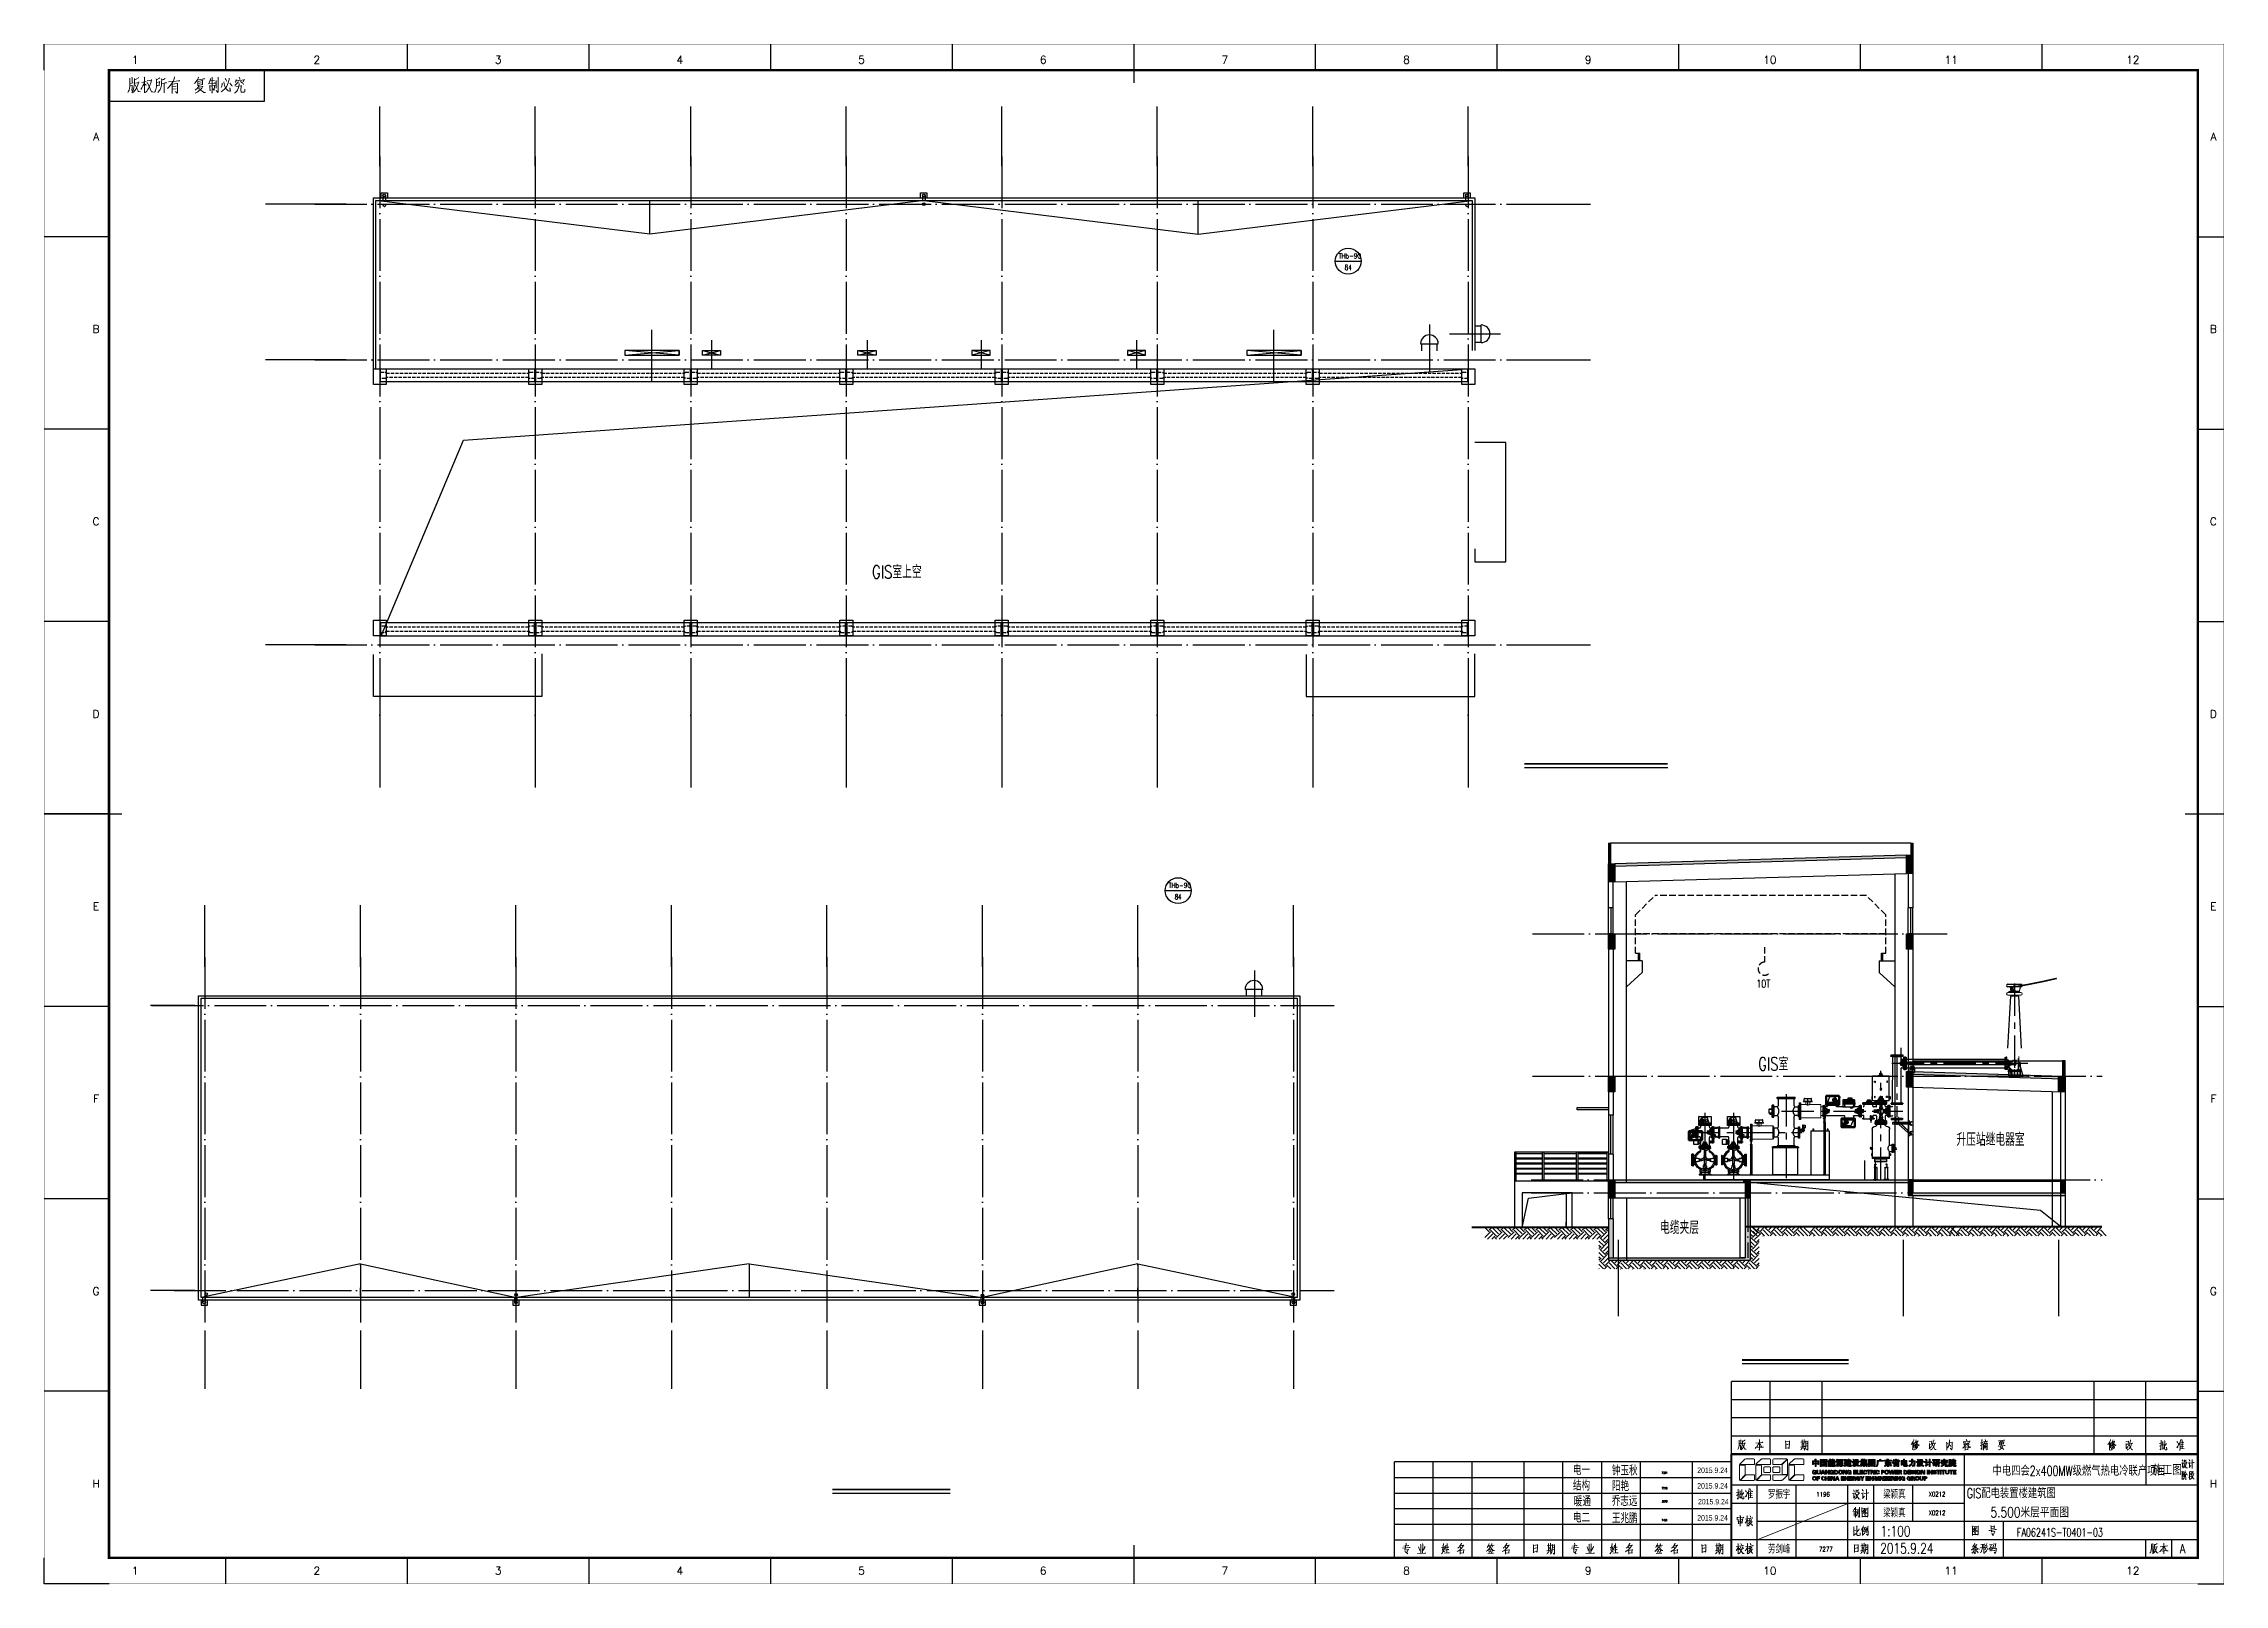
# Model space of a CAD drawing. Header units: millimetres. Extents: x 283073 to 367223, y 132052 to 191502.
import ezdxf
from ezdxf.enums import TextEntityAlignment as Align

# ---------------------------------------------------------------- set-up
doc = ezdxf.new("R2010")
doc.units = ezdxf.units.MM
doc.header["$LTSCALE"] = 1000
for name, pattern in [('AM_ISO02W050x2', [3.75, 3, -0.75]), ('CENTER', [2, 1.25, -0.25, 0.25, -0.25]), ('DASH', [0.35, 0.25, -0.1]), ('DOTE', [2.42, 2, -0.2, 0.02, -0.2]), ('F', [0.75, 0.5, -0.25]), ('G', [2, 1.25, -0.25, 0.25, -0.25])]:
    doc.linetypes.add(name, pattern=pattern)
for name, color, linetype in [('01', 7, 'Continuous'), ('02', 1, 'Continuous'), ('04', 2, 'F'), ('05', 4, 'G'), ('05细点划线', 1, 'CENTER'), ('06', 4, 'G'), ('09', 3, 'Continuous'), ('1', 7, 'Continuous'), ('10', 7, 'Continuous'), ('11', 6, 'Continuous'), ('3T_WOOD', 21, 'Continuous'), ('55', 7, 'Continuous'), ('AXIS', 3, 'Continuous'), ('DIM_IDEN', 3, 'Continuous'), ('DIM_LEAD', 3, 'Continuous'), ('DIM_SYMB', 3, 'Continuous'), ('DOTE', 1, 'CENTER'), ('HQ1', 7, 'Continuous'), ('HQ2', 7, 'Continuous'), ('PUB_DIM', 3, 'Continuous'), ('PUB_HATCH', 8, 'Continuous'), ('PUB_TEXT', 7, 'Continuous'), ('S_FLOOR', 255, 'Continuous'), ('S_STAIR', 2, 'Continuous'), ('STAIR', 2, 'Continuous'), ('Version', 7, 'Continuous'), ('WALL', 255, 'Continuous'), ('WINDOW', 2, 'Continuous')]:
    doc.layers.add(name, color=color, linetype=linetype)
doc.layers.add('AM_0N', color=7, linetype='Continuous', lineweight=50)
doc.layers.add('层 1', color=7, linetype='Continuous', lineweight=0)
doc.styles.add('_TCH_DIM', font='SIMPLEX', dxfattribs={"bigfont": 'GBCBIG'})
doc.styles.add('D', font='geditxt', dxfattribs={"width": 0.75, "bigfont": 'dxt'})
doc.styles.add('DXT', font='geditxt.shx', dxfattribs={"width": 0.7, "bigfont": 'dxt.shx'})
doc.styles.add('HZ', font='geditxt.shx', dxfattribs={"width": 0.75, "bigfont": 'hzfs_1.shx'})
doc.styles.add('HZTXT', font='haiwenrs.shx', dxfattribs={"bigfont": 'haiwenhz.shx'})
doc.styles.get("Standard").update_dxf_attribs({"font": 'txt', "bigfont": 'gbcbig.shx'})
doc.styles.add('TK', font='geditxt.shx', dxfattribs={"width": 0.75, "bigfont": 'hzfs_1.shx'})

msp = doc.modelspace()

# ---------------------------------------------------------------- texts
at = {"color": 7, "style": 'D', "width": 0.75}
for s, p in [('施工图', (364457, 136276)), ('5.500米层平面图', (358196, 134633)), ('1:100', (353952, 133904)), ('2015.9.24', (353944, 133242))]:
    msp.add_text(s, height=400, rotation=360, dxfattribs=at).set_placement(p)
at = {"style": 'TK', "width": 0.85}
msp.add_attdef('A', (365498, 133252), '', height=350, dxfattribs=at)
at = {"layer": 'DIM_LEAD', "color": 7, "style": '_TCH_DIM', "width": 0.705882}
for p in [(333044, 183215), (326482, 158928)]:
    msp.add_text('THb-90', height=190.4, dxfattribs=at).set_placement(p)
at = {"layer": 'PUB_DIM', "color": 0, "style": 'HZ', "width": 0.75}
for s, p in [('GIS室上空', (315994, 171148)), ('GIS室', (349814, 152165)), ('升压站继电器室', (358198, 149247)), ('电缆夹层', (346198, 145842))]:
    msp.add_text(s, height=500, dxfattribs=at).set_placement(p, align=Align.MIDDLE)
at = {"layer": 'PUB_DIM', "color": 145, "style": 'HZ', "width": 0.75}
msp.add_text('10T', height=300, dxfattribs=at).set_placement((349432, 155228), align=Align.MIDDLE)
at = {"layer": 'PUB_TEXT', "style": 'DXT', "width": 0.986842}
for p, p2 in [((333283, 182766), (333541, 182766)), ((326721, 158479), (326978, 158479))]:
    msp.add_text('84', height=206.1, dxfattribs=at).set_placement(p, p2, align=Align.FIT)
at = {"layer": 'PUB_TEXT', "color": 3, "style": 'HZTXT', "width": 0.75}
for s, height, p in [('电一', 340.2, (342083, 136278)), ('钟玉秋', 340.2, (343587, 136257)), ('2015.9.24', 211.7, (346882, 136348)), ('结构', 340.2, (342083, 135678)), ('阳艳', 340.2, (343587, 135657)), ('2015.9.24', 211.7, (346882, 135748)), ('电二', 340.2, (342083, 134443)), ('暖通', 340.2, (342115, 135067)), ('乔志远', 340.2, (343582, 135079)), ('王兆鹏', 340.2, (343587, 134421)), ('2015.9.24', 211.7, (346882, 134513)), ('2015.9.24', 211.7, (346914, 135137))]:
    msp.add_text(s, height=height, dxfattribs=at).set_placement(p)
at = {"layer": 'PUB_TEXT', "style": 'HZ', "width": 0.7}
for s, height, p in [('7291', 75, (345512, 136322)), (' 中电四会2x400MW级燃气热电冷联产项目  ', 380.31, (358093, 136243)), ('7219', 75, (345512, 135722)), ('罗振宇', 304.3, (349612, 135363)), ('1196', 178.6, (351475, 135437)), ('梁颖真', 304.3, (354060, 135363)), ('X0212', 178.6, (355806, 135443)), ('GIS配电装置楼建筑图 ', 380.31, (357283, 135380)), ('3079', 75, (345512, 135215)), ('梁颖真', 304.3, (354060, 134646)), ('X0212', 178.6, (355806, 134720)), ('7451', 75, (345512, 134487)), ('FA06241S-T0401-03', 321.41, (359220, 133897)), ('劳剑峰', 304.3, (349612, 133248)), ('7277', 178.6, (351582, 133317))]:
    msp.add_text(s, height=height, dxfattribs=at).set_placement(p)

# ---------------------------------------------------------------- blocks, each defined once
blk = doc.blocks.new('GEDI_HQ1_2012')
at = {"layer": 'HQ1', "color": 2}
for p, q in [((0, 37), (-65, 37)), ((-65, 0), (-65, 37)), ((-50, 0), (-50, 37)), ((-35, 0), (-35, 37)), ((-15, 0), (-15, 37)), ((0, 0), (0, 37)), ((-65, 31), (0, 31)), ((-65, 25), (0, 25)), ((-65, 19), (0, 19)), ((-65, 13), (0, 13)), ((-65, 7), (0, 7)), ((-65, 0), (0, 0)), ((0, 0), (0, 7))]:
    blk.add_line(p, q, dxfattribs=at)
at = {"layer": 'HQ1', "color": 7, "lineweight": 0}
for points in [[(-61.84, 3.75), (-58.95, 3.96), (-59.09, 3.99), (-59.26, 3.96)], [(-61.32, 4.51), (-59.5, 4.74), (-59.61, 4.74), (-59.81, 4.67)], [(-60.48, 5.59), (-60.45, 5.32), (-60.68, 4.06), (-60.94, 2.94), (-61, 3), (-59.61, 3.24), (-59.64, 3.34), (-60.33, 1.98)], [(-60.97, 2.42), (-60.62, 2.15), (-60.39, 1.98), (-60.13, 1.81), (-59.99, 1.67), (-59.9, 1.5)], [(-56.1, 1.64), (-52.83, 1.81), (-52.98, 1.84), (-53.3, 1.77)], [(-55.7, 4.3), (-55.3, 3.17), (-55.24, 2.8)], [(-54.89, 5.32), (-54.83, 5.02), (-54.83, 1.71)], [(-54.16, 5.56), (-54.1, 5.29), (-54.16, 1.74)], [(-53.24, 4.44), (-53.3, 3.99), (-53.67, 3.34), (-54.13, 2.66)], [(-45.7, 4.4), (-45.7, 4.26), (-45.81, 3.69), (-45.9, 3.24), (-45.95, 2.94), (-46.07, 2.69), (-46.25, 2.39), (-46.42, 2.12), (-46.62, 1.84), (-46.85, 1.57)], [(-46.82, 3.96), (-45.72, 4.09)], [(-46.04, 5.53), (-46.04, 5.36), (-46.48, 3), (-46.3, 2.9), (-46.1, 2.73), (-45.92, 2.59), (-45.78, 2.42), (-45.7, 2.25)], [(-45.75, 1.81), (-43.72, 1.91), (-43.93, 1.94), (-44.27, 1.88)], [(-45.12, 4.88), (-45.12, 4.64), (-45.26, 3.99), (-45.4, 3.58), (-45.58, 3.21)], [(-45.29, 3), (-44.07, 3.17), (-44.22, 3.17), (-44.36, 3.11)], [(-45.17, 3.96), (-44.02, 4.06), (-44.1, 4.09), (-44.27, 4.06)], [(-44.71, 5.53), (-44.68, 5.32), (-44.74, 1.88)], [(-39.56, 4.64), (-39.47, 4.61), (-38.17, 4.84), (-38.25, 4.91), (-38.49, 4.57), (-38.74, 4.2), (-39.01, 3.89), (-39.3, 3.58), (-39.62, 3.27), (-39.96, 2.97), (-40.34, 2.69), (-40.4, 2.66), (-40.63, 2.52), (-40.86, 2.36)], [(-39.15, 5.7), (-39.18, 5.46), (-39.53, 4.91), (-39.73, 4.57), (-39.96, 4.26), (-40.25, 3.92), (-40.54, 3.69)], [(-39.88, 4.26), (-39.82, 4.23), (-39.5, 3.92), (-39.47, 3.75), (-39.59, 3.99)], [(-39.73, 3.04), (-39.67, 2.94), (-39.62, 2.08), (-39.59, 1.98), (-39.59, 1.37), (-39.62, 1.64), (-39.62, 1.74), (-38.19, 1.91), (-38.22, 1.91), (-38.37, 1.91), (-38.22, 3.17), (-38.17, 3.11), (-38.25, 3.07), (-39.64, 2.87)], [(-27.95, 4.37), (-27.98, 4.2), (-28.44, 3.58), (-28.47, 3.51), (-28.7, 3.21), (-29.11, 2.83), (-29.31, 2.66), (-29.51, 2.49)], [(-28.5, 5.49), (-28.53, 5.26), (-28.76, 4.74), (-28.96, 4.33), (-29.2, 3.99)], [(-28.99, 1.61), (-26.79, 1.77), (-26.93, 1.77), (-27.25, 1.74)], [(-28.73, 4.81), (-27.89, 4.91)], [(-28.62, 2.66), (-28.47, 2.22), (-28.47, 2.01), (-28.5, 2.29)], [(-28.53, 4.78), (-28.33, 4.26)], [(-27.57, 3.27), (-28.5, 3.14)], [(-28.07, 2.94), (-27.95, 2.42), (-28.01, 2.15), (-28.01, 2.52)], [(-28.01, 4.13), (-26.85, 2.83), (-26.38, 2.83), (-26.85, 2.87), (-27.08, 3.11)], [(-27.43, 5.49), (-27.4, 5.32), (-27.75, 4.37)], [(-27.34, 2.9), (-27.34, 2.66), (-27.69, 1.71)], [(-27.6, 4.71), (-26.56, 4.88)], [(-27.28, 4.67), (-27.02, 4.13)], [(-22.07, 4.64), (-21.98, 4.61), (-20.68, 4.84), (-20.76, 4.91), (-20.99, 4.57), (-21.26, 4.2), (-21.52, 3.89), (-21.81, 3.58), (-22.12, 3.27), (-22.47, 2.97), (-22.85, 2.69), (-22.91, 2.66), (-23.14, 2.52), (-23.37, 2.36)], [(-21.66, 5.7), (-21.69, 5.46), (-22.04, 4.91), (-22.24, 4.57), (-22.47, 4.26), (-22.76, 3.92), (-23.05, 3.69)], [(-22.39, 4.26), (-22.33, 4.23), (-22.01, 3.92), (-21.98, 3.75), (-22.1, 3.99)], [(-22.24, 3.04), (-22.18, 2.94), (-22.12, 2.08), (-22.1, 1.98), (-22.1, 1.37), (-22.12, 1.64), (-22.12, 1.74), (-20.71, 1.91), (-20.74, 1.91), (-20.88, 1.91), (-20.74, 3.17), (-20.68, 3.11), (-20.76, 3.07), (-22.15, 2.87)], [(-11.41, 5.19), (-11.35, 4.84), (-11.32, 4.09), (-11.29, 3.31), (-11.29, 3.21), (-11.29, 2.66), (-11.29, 1.94), (-11.29, 2.18), (-10.17, 2.39), (-9.93, 2.15), (-9.87, 2.46), (-9.87, 2.87), (-9.84, 3.65), (-9.82, 4.47), (-9.82, 5.15), (-9.79, 5.05), (-11.32, 4.81)], [(-11.29, 3.58), (-10.17, 3.79), (-10.28, 3.82), (-10.54, 3.69)], [(-6.17, 2.63), (-4.37, 2.9), (-4.46, 2.94), (-4.57, 2.83)], [(-5.5, 2.42), (-5.53, 2.25), (-5.76, 1.91), (-5.97, 1.67), (-6.17, 1.5)], [(-6.08, 4.57), (-4.37, 4.78)], [(-5.62, 5.49), (-5.56, 5.29), (-5.56, 2.73)], [(-5.53, 3.99), (-5.01, 4.09)], [(-5.5, 3.41), (-5.04, 3.51)], [(-5.04, 2.52), (-4.72, 2.12), (-4.72, 1.94), (-4.83, 2.25)], [(-4.8, 5.7), (-4.75, 5.49), (-4.83, 2.83)], [(-4.14, 5.22), (-4.05, 4.84), (-4.05, 4.09), (-4.08, 3.27), (-4.14, 2.76), (-4.28, 2.22), (-4.46, 1.88), (-4.78, 1.37)], [(-4.08, 3.07), (-4.02, 3.07), (-3.56, 3.17)], [(-4.05, 4.81), (-3.18, 4.98), (-3.27, 5.08), (-3.27, 4.03), (-3.27, 3.96), (-3.24, 2.42), (-3.27, 1.84), (-3.3, 1.5), (-3.33, 1.4), (-3.76, 1.84), (-3.36, 1.54)], [(-4.02, 3.96), (-3.53, 4.06)]]:
    blk.add_lwpolyline(points, dxfattribs=at)
blk.add_text('223344', height=0.0001).set_placement((-22.1, 1.74))
blk = doc.blocks.new('GEDI_HQ2_2012')
at = {"layer": 'HQ2', "color": 2}
for p, q in [((0, 37), (-65, 37)), ((-65, 0), (-65, 37)), ((-50, 0), (-50, 37)), ((-35, 0), (-35, 37)), ((-15, 0), (-15, 37)), ((0, 0), (0, 37)), ((-65, 31), (0, 31)), ((-65, 25), (0, 25)), ((-65, 19), (0, 19)), ((-65, 13), (0, 13)), ((-65, 7), (0, 7)), ((-65, 0), (0, 0)), ((0, 0), (0, 7))]:
    blk.add_line(p, q, dxfattribs=at)
at = {"layer": 'HQ2', "color": 7, "lineweight": 0}
for points in [[(-61.84, 3.75), (-58.95, 3.96), (-59.09, 3.99), (-59.26, 3.96)], [(-61.32, 4.51), (-59.5, 4.74), (-59.61, 4.74), (-59.81, 4.67)], [(-60.48, 5.59), (-60.45, 5.32), (-60.68, 4.06), (-60.94, 2.94), (-61, 3), (-59.61, 3.24), (-59.64, 3.34), (-60.33, 1.98)], [(-60.97, 2.42), (-60.62, 2.15), (-60.39, 1.98), (-60.13, 1.81), (-59.99, 1.67), (-59.9, 1.5)], [(-56.1, 1.64), (-52.83, 1.81), (-52.98, 1.84), (-53.3, 1.77)], [(-55.7, 4.3), (-55.3, 3.17), (-55.24, 2.8)], [(-54.89, 5.32), (-54.83, 5.02), (-54.83, 1.71)], [(-54.16, 5.56), (-54.1, 5.29), (-54.16, 1.74)], [(-53.24, 4.44), (-53.3, 3.99), (-53.67, 3.34), (-54.13, 2.66)], [(-45.7, 4.4), (-45.7, 4.26), (-45.81, 3.69), (-45.9, 3.24), (-45.95, 2.94), (-46.07, 2.69), (-46.25, 2.39), (-46.42, 2.12), (-46.62, 1.84), (-46.85, 1.57)], [(-46.82, 3.96), (-45.72, 4.09)], [(-46.04, 5.53), (-46.04, 5.36), (-46.48, 3), (-46.3, 2.9), (-46.1, 2.73), (-45.92, 2.59), (-45.78, 2.42), (-45.7, 2.25)], [(-45.75, 1.81), (-43.72, 1.91), (-43.93, 1.94), (-44.27, 1.88)], [(-45.12, 4.88), (-45.12, 4.64), (-45.26, 3.99), (-45.4, 3.58), (-45.58, 3.21)], [(-45.29, 3), (-44.07, 3.17), (-44.22, 3.17), (-44.36, 3.11)], [(-45.17, 3.96), (-44.02, 4.06), (-44.1, 4.09), (-44.27, 4.06)], [(-44.71, 5.53), (-44.68, 5.32), (-44.74, 1.88)], [(-39.56, 4.64), (-39.47, 4.61), (-38.17, 4.84), (-38.25, 4.91), (-38.49, 4.57), (-38.74, 4.2), (-39.01, 3.89), (-39.3, 3.58), (-39.62, 3.27), (-39.96, 2.97), (-40.34, 2.69), (-40.4, 2.66), (-40.63, 2.52), (-40.86, 2.36)], [(-39.15, 5.7), (-39.18, 5.46), (-39.53, 4.91), (-39.73, 4.57), (-39.96, 4.26), (-40.25, 3.92), (-40.54, 3.69)], [(-39.88, 4.26), (-39.82, 4.23), (-39.5, 3.92), (-39.47, 3.75), (-39.59, 3.99)], [(-39.73, 3.04), (-39.67, 2.94), (-39.62, 2.08), (-39.59, 1.98), (-39.59, 1.37), (-39.62, 1.64), (-39.62, 1.74), (-38.19, 1.91), (-38.22, 1.91), (-38.37, 1.91), (-38.22, 3.17), (-38.17, 3.11), (-38.25, 3.07), (-39.64, 2.87)], [(-27.95, 4.37), (-27.98, 4.2), (-28.44, 3.58), (-28.47, 3.51), (-28.7, 3.21), (-29.11, 2.83), (-29.31, 2.66), (-29.51, 2.49)], [(-28.5, 5.49), (-28.53, 5.26), (-28.76, 4.74), (-28.96, 4.33), (-29.2, 3.99)], [(-28.99, 1.61), (-26.79, 1.77), (-26.93, 1.77), (-27.25, 1.74)], [(-28.73, 4.81), (-27.89, 4.91)], [(-28.62, 2.66), (-28.47, 2.22), (-28.47, 2.01), (-28.5, 2.29)], [(-28.53, 4.78), (-28.33, 4.26)], [(-27.57, 3.27), (-28.5, 3.14)], [(-28.07, 2.94), (-27.95, 2.42), (-28.01, 2.15), (-28.01, 2.52)], [(-28.01, 4.13), (-26.85, 2.83), (-26.38, 2.83), (-26.85, 2.87), (-27.08, 3.11)], [(-27.43, 5.49), (-27.4, 5.32), (-27.75, 4.37)], [(-27.34, 2.9), (-27.34, 2.66), (-27.69, 1.71)], [(-27.6, 4.71), (-26.56, 4.88)], [(-27.28, 4.67), (-27.02, 4.13)], [(-22.07, 4.64), (-21.98, 4.61), (-20.68, 4.84), (-20.76, 4.91), (-20.99, 4.57), (-21.26, 4.2), (-21.52, 3.89), (-21.81, 3.58), (-22.12, 3.27), (-22.47, 2.97), (-22.85, 2.69), (-22.91, 2.66), (-23.14, 2.52), (-23.37, 2.36)], [(-21.66, 5.7), (-21.69, 5.46), (-22.04, 4.91), (-22.24, 4.57), (-22.47, 4.26), (-22.76, 3.92), (-23.05, 3.69)], [(-22.39, 4.26), (-22.33, 4.23), (-22.01, 3.92), (-21.98, 3.75), (-22.1, 3.99)], [(-22.24, 3.04), (-22.18, 2.94), (-22.12, 2.08), (-22.1, 1.98), (-22.1, 1.37), (-22.12, 1.64), (-22.12, 1.74), (-20.71, 1.91), (-20.74, 1.91), (-20.88, 1.91), (-20.74, 3.17), (-20.68, 3.11), (-20.76, 3.07), (-22.15, 2.87)], [(-11.41, 5.19), (-11.35, 4.84), (-11.32, 4.09), (-11.29, 3.31), (-11.29, 3.21), (-11.29, 2.66), (-11.29, 1.94), (-11.29, 2.18), (-10.17, 2.39), (-9.93, 2.15), (-9.87, 2.46), (-9.87, 2.87), (-9.84, 3.65), (-9.82, 4.47), (-9.82, 5.15), (-9.79, 5.05), (-11.32, 4.81)], [(-11.29, 3.58), (-10.17, 3.79), (-10.28, 3.82), (-10.54, 3.69)], [(-6.17, 2.63), (-4.37, 2.9), (-4.46, 2.94), (-4.57, 2.83)], [(-5.5, 2.42), (-5.53, 2.25), (-5.76, 1.91), (-5.97, 1.67), (-6.17, 1.5)], [(-6.08, 4.57), (-4.37, 4.78)], [(-5.62, 5.49), (-5.56, 5.29), (-5.56, 2.73)], [(-5.53, 3.99), (-5.01, 4.09)], [(-5.5, 3.41), (-5.04, 3.51)], [(-5.04, 2.52), (-4.72, 2.12), (-4.72, 1.94), (-4.83, 2.25)], [(-4.8, 5.7), (-4.75, 5.49), (-4.83, 2.83)], [(-4.14, 5.22), (-4.05, 4.84), (-4.05, 4.09), (-4.08, 3.27), (-4.14, 2.76), (-4.28, 2.22), (-4.46, 1.88), (-4.78, 1.37)], [(-4.08, 3.07), (-4.02, 3.07), (-3.56, 3.17)], [(-4.05, 4.81), (-3.18, 4.98), (-3.27, 5.08), (-3.27, 4.03), (-3.27, 3.96), (-3.24, 2.42), (-3.27, 1.84), (-3.3, 1.5), (-3.33, 1.4), (-3.76, 1.84), (-3.36, 1.54)], [(-4.02, 3.96), (-3.53, 4.06)]]:
    blk.add_lwpolyline(points, dxfattribs=at)
blk.add_text('112233', height=0.0001).set_placement((-22.1, 1.74))
blk = doc.blocks.new('A$C73F17874')
at = {"layer": 'AXIS'}
for p, q in [((400, 3754), (400, 800)), ((11400, 3754), (11400, 800)), ((17400, 3754), (17400, 800))]:
    blk.add_line(p, q, dxfattribs=at)
blk = doc.blocks.new('LOGO_CEEC_2014')
h = blk.add_hatch(color=256)
h.paths.add_polyline_path([(33.34, 9.12), (32.73, 9.12), (32.73, 8.58), (33.34, 8.58)], flags=16)
h.paths.add_polyline_path([(31.67, 8.58), (32.28, 8.58), (32.28, 9.12), (31.67, 9.12)], flags=16)
edge = h.paths.add_edge_path()
edge.add_spline(control_points=[(31.25, 9.46), (31.25, 9.46), (32.27, 9.46), (32.27, 9.46), (32.27, 9.46), (32.27, 10.07), (32.27, 10.07), (32.52, 10.07), (32.66, 10.07), (32.69, 10.07), (32.75, 10.06), (32.78, 10.05), (32.78, 10.04), (32.78, 10.03), (32.77, 10.02), (32.76, 10.01), (32.74, 9.94), (32.73, 9.86), (32.73, 9.77), (32.73, 9.77), (32.73, 9.46), (32.73, 9.46), (32.73, 9.46), (33.8, 9.46), (33.8, 9.46), (33.8, 9.46), (33.8, 8.06), (33.8, 8.06), (33.8, 8.06), (33.34, 8.06), (33.34, 8.06), (33.34, 8.06), (33.34, 8.24), (33.34, 8.24), (33.34, 8.24), (32.73, 8.24), (32.73, 8.24), (32.73, 8.24), (32.73, 7.18), (32.73, 7.18), (32.73, 7.18), (32.28, 7.18), (32.28, 7.18), (32.28, 7.18), (32.28, 8.24), (32.28, 8.24), (32.28, 8.24), (31.67, 8.24), (31.67, 8.24), (31.67, 8.24), (31.67, 8.02), (31.67, 8.02), (31.67, 8.02), (31.25, 8.02), (31.25, 8.02), (31.25, 8.02), (31.25, 9.46), (31.25, 9.46)], knot_values=[0, 0, 0, 0, 1, 1, 1, 2, 2, 2, 3, 3, 3, 4, 4, 4, 5, 5, 5, 6, 6, 6, 7, 7, 7, 8, 8, 8, 9, 9, 9, 10, 10, 10, 11, 11, 11, 12, 12, 12, 13, 13, 13, 14, 14, 14, 15, 15, 15, 16, 16, 16, 17, 17, 17, 18, 18, 18, 19, 19, 19, 19], degree=3, periodic=0)
h = blk.add_hatch(color=256)
edge = h.paths.add_edge_path(flags=0)
edge.add_spline(control_points=[(36.04, 8.59), (36.04, 8.59), (35.79, 8.59), (35.79, 8.59), (35.79, 8.59), (35.79, 8.18), (35.79, 8.18), (35.79, 8.18), (36.04, 8.18), (36.04, 8.18), (35.98, 8.28), (35.92, 8.37), (35.85, 8.47), (35.85, 8.47), (36.04, 8.59), (36.04, 8.59)], knot_values=[0, 0, 0, 0, 1, 1, 1, 2, 2, 2, 3, 3, 3, 4, 4, 4, 5, 5, 5, 5], degree=3, periodic=0)
edge = h.paths.add_edge_path(flags=0)
edge.add_spline(control_points=[(35.4, 8.9), (35.4, 8.9), (35.4, 9.17), (35.4, 9.17), (35.4, 9.17), (34.84, 9.17), (34.84, 9.17), (34.84, 9.17), (34.84, 9.48), (34.84, 9.48), (34.84, 9.48), (36.4, 9.48), (36.4, 9.48), (36.4, 9.48), (36.4, 9.17), (36.4, 9.17), (36.4, 9.17), (35.79, 9.17), (35.79, 9.17), (35.79, 9.17), (35.79, 8.9), (35.79, 8.9), (35.79, 8.9), (36.35, 8.9), (36.35, 8.9), (36.35, 8.9), (36.35, 8.59), (36.35, 8.59), (36.35, 8.59), (36.2, 8.59), (36.2, 8.59), (36.3, 8.42), (36.36, 8.33), (36.37, 8.31), (36.37, 8.31), (36.19, 8.18), (36.19, 8.18), (36.19, 8.18), (36.42, 8.18), (36.42, 8.18), (36.42, 8.18), (36.42, 7.86), (36.42, 7.86), (36.42, 7.86), (34.82, 7.86), (34.82, 7.86), (34.82, 7.86), (34.82, 8.18), (34.82, 8.18), (34.82, 8.18), (35.4, 8.18), (35.4, 8.18), (35.4, 8.18), (35.4, 8.59), (35.4, 8.59), (35.4, 8.59), (34.89, 8.59), (34.89, 8.59), (34.89, 8.59), (34.89, 8.9), (34.89, 8.9), (34.89, 8.9), (35.4, 8.9), (35.4, 8.9)], knot_values=[0, 0, 0, 0, 1, 1, 1, 2, 2, 2, 3, 3, 3, 4, 4, 4, 5, 5, 5, 6, 6, 6, 7, 7, 7, 8, 8, 8, 9, 9, 9, 10, 10, 10, 11, 11, 11, 12, 12, 12, 13, 13, 13, 14, 14, 14, 15, 15, 15, 16, 16, 16, 17, 17, 17, 18, 18, 18, 19, 19, 19, 20, 20, 20, 21, 21, 21, 21], degree=3, periodic=0)
h.paths.add_polyline_path([(34.73, 9.66), (34.73, 7.68), (36.51, 7.68), (36.51, 9.66)], flags=16)
h.paths.add_polyline_path([(34.33, 9.99), (36.92, 9.99), (36.92, 7.22), (36.51, 7.22), (36.51, 7.36), (34.73, 7.36), (34.73, 7.2), (34.33, 7.2)])
h = blk.add_hatch(color=256)
edge = h.paths.add_edge_path()
edge.add_spline(control_points=[(39.27, 9.6), (39.44, 9.67), (39.59, 9.76), (39.71, 9.86), (39.71, 9.86), (39.74, 9.88), (39.74, 9.88), (39.94, 9.68), (40.05, 9.57), (40.05, 9.56), (39.93, 9.53), (39.72, 9.45), (39.4, 9.33), (39.35, 9.3), (39.3, 9.29), (39.27, 9.28), (39.27, 9.28), (39.27, 9.14), (39.27, 9.14), (39.26, 9.07), (39.3, 9.04), (39.38, 9.04), (39.38, 9.04), (39.58, 9.04), (39.58, 9.04), (39.68, 9.03), (39.72, 9.11), (39.71, 9.29), (39.85, 9.22), (39.98, 9.18), (40.08, 9.14), (40.05, 8.95), (40.01, 8.83), (39.96, 8.79), (39.92, 8.74), (39.83, 8.71), (39.69, 8.71), (39.69, 8.71), (39.27, 8.71), (39.27, 8.71), (39, 8.7), (38.86, 8.78), (38.87, 8.97), (38.87, 8.97), (38.87, 10.05), (38.87, 10.05), (38.87, 10.05), (39.03, 10.05), (39.03, 10.05), (39.21, 10.05), (39.29, 10.04), (39.29, 10.02), (39.29, 10.01), (39.29, 9.99), (39.28, 9.97), (39.27, 9.93), (39.27, 9.88), (39.27, 9.83), (39.27, 9.83), (39.27, 9.6), (39.27, 9.6)], knot_values=[0, 0, 0, 0, 1, 1, 1, 2, 2, 2, 3, 3, 3, 4, 4, 4, 5, 5, 5, 6, 6, 6, 7, 7, 7, 8, 8, 8, 9, 9, 9, 10, 10, 10, 11, 11, 11, 12, 12, 12, 13, 13, 13, 14, 14, 14, 15, 15, 15, 16, 16, 16, 17, 17, 17, 18, 18, 18, 19, 19, 19, 20, 20, 20, 20], degree=3, periodic=0)
edge = h.paths.add_edge_path()
edge.add_spline(control_points=[(39.14, 7.22), (38.95, 7.21), (38.86, 7.31), (38.87, 7.52), (38.87, 7.52), (38.87, 8.64), (38.87, 8.64), (38.87, 8.64), (38.95, 8.64), (38.95, 8.64), (39.18, 8.64), (39.3, 8.62), (39.29, 8.59), (39.29, 8.57), (39.29, 8.55), (39.28, 8.53), (39.27, 8.49), (39.27, 8.45), (39.27, 8.42), (39.27, 8.42), (39.27, 8.28), (39.27, 8.28), (39.44, 8.35), (39.59, 8.46), (39.73, 8.6), (39.96, 8.4), (40.07, 8.29), (40.07, 8.28), (40.02, 8.26), (39.92, 8.22), (39.76, 8.14), (39.54, 8.04), (39.37, 7.96), (39.27, 7.92), (39.27, 7.92), (39.27, 7.68), (39.27, 7.68), (39.27, 7.61), (39.3, 7.58), (39.37, 7.58), (39.37, 7.58), (39.59, 7.58), (39.59, 7.58), (39.69, 7.56), (39.73, 7.68), (39.71, 7.92), (39.82, 7.87), (39.96, 7.83), (40.12, 7.8), (40.11, 7.58), (40.08, 7.43), (40.01, 7.34), (39.96, 7.26), (39.86, 7.22), (39.7, 7.22), (39.7, 7.22), (39.14, 7.22), (39.14, 7.22)], knot_values=[0, 0, 0, 0, 1, 1, 1, 2, 2, 2, 3, 3, 3, 4, 4, 4, 5, 5, 5, 6, 6, 6, 7, 7, 7, 8, 8, 8, 9, 9, 9, 10, 10, 10, 11, 11, 11, 12, 12, 12, 13, 13, 13, 14, 14, 14, 15, 15, 15, 16, 16, 16, 17, 17, 17, 18, 18, 18, 19, 19, 19, 19], degree=3, periodic=0)
h.paths.add_polyline_path([(38.29, 8.06), (38.29, 8.21), (37.87, 8.21), (37.87, 8.06)], flags=16)
h.paths.add_polyline_path([(37.87, 8.47), (38.29, 8.47), (38.29, 8.61), (37.87, 8.61)], flags=16)
edge = h.paths.add_edge_path()
edge.add_spline(control_points=[(37.5, 8.93), (37.5, 8.93), (38.67, 8.93), (38.67, 8.93), (38.67, 8.93), (38.67, 7.5), (38.67, 7.5), (38.67, 7.39), (38.64, 7.31), (38.56, 7.27), (38.5, 7.23), (38.36, 7.21), (38.14, 7.21), (38.12, 7.33), (38.1, 7.44), (38.05, 7.54), (38.05, 7.54), (38.17, 7.54), (38.17, 7.54), (38.24, 7.54), (38.28, 7.57), (38.28, 7.64), (38.28, 7.64), (38.28, 7.79), (38.28, 7.79), (38.28, 7.79), (37.87, 7.79), (37.87, 7.79), (37.87, 7.79), (37.87, 7.23), (37.87, 7.23), (37.87, 7.23), (37.5, 7.23), (37.5, 7.23), (37.5, 7.23), (37.5, 8.93), (37.5, 8.93)], knot_values=[0, 0, 0, 0, 1, 1, 1, 2, 2, 2, 3, 3, 3, 4, 4, 4, 5, 5, 5, 6, 6, 6, 7, 7, 7, 8, 8, 8, 9, 9, 9, 10, 10, 10, 11, 11, 11, 12, 12, 12, 12], degree=3, periodic=0)
edge = h.paths.add_edge_path()
edge.add_spline(control_points=[(38.34, 9.39), (38.25, 9.54), (38.19, 9.63), (38.15, 9.67), (38.24, 9.71), (38.35, 9.76), (38.48, 9.82), (38.68, 9.51), (38.81, 9.3), (38.85, 9.2), (38.79, 9.16), (38.69, 9.09), (38.54, 9.02), (38.53, 9.02), (38.51, 9.06), (38.49, 9.13), (37.95, 9.1), (37.61, 9.06), (37.46, 9.03), (37.44, 9.04), (37.42, 9.1), (37.4, 9.2), (37.38, 9.3), (37.38, 9.36), (37.39, 9.36), (37.49, 9.39), (37.57, 9.45), (37.62, 9.54), (37.79, 9.82), (37.88, 10), (37.89, 10.09), (38.19, 10.02), (38.34, 9.98), (38.34, 9.97), (38.18, 9.78), (38.03, 9.58), (37.89, 9.36), (37.89, 9.36), (38.34, 9.39), (38.34, 9.39)], knot_values=[0, 0, 0, 0, 1, 1, 1, 2, 2, 2, 3, 3, 3, 4, 4, 4, 5, 5, 5, 6, 6, 6, 7, 7, 7, 8, 8, 8, 9, 9, 9, 10, 10, 10, 11, 11, 11, 12, 12, 12, 13, 13, 13, 13], degree=3, periodic=0)
h = blk.add_hatch(color=256)
edge = h.paths.add_edge_path()
edge.add_spline(control_points=[(42.88, 8.08), (42.88, 8.08), (42.94, 8.11), (42.94, 8.11), (43, 8.03), (43.08, 7.9), (43.18, 7.73), (43.22, 7.64), (43.26, 7.57), (43.29, 7.53), (43.21, 7.48), (43.09, 7.42), (42.93, 7.36), (42.92, 7.39), (42.82, 7.59), (42.62, 7.96), (42.63, 7.98), (42.71, 8.02), (42.88, 8.08)], knot_values=[0, 0, 0, 0, 1, 1, 1, 2, 2, 2, 3, 3, 3, 4, 4, 4, 5, 5, 5, 6, 6, 6, 6], degree=3, periodic=0)
h.paths.add_polyline_path([(42.16, 8.49), (42.68, 8.49), (42.68, 8.64), (42.16, 8.64)], flags=16)
h.paths.add_polyline_path([(42.68, 9.07), (42.16, 9.07), (42.16, 8.92), (42.68, 8.92)], flags=16)
edge = h.paths.add_edge_path(flags=17)
edge.add_spline(control_points=[(41.55, 7.49), (41.53, 7.49), (41.51, 7.5), (41.49, 7.5), (41.59, 7.64), (41.68, 7.82), (41.75, 8.03), (41.76, 8.08), (41.77, 8.1), (41.78, 8.11), (41.89, 8.1), (42.02, 8.08), (42.15, 8.03), (42.16, 8.02), (42.14, 7.98), (42.11, 7.94), (42.09, 7.91), (42.09, 7.89), (42.09, 7.87), (42.04, 7.76), (41.95, 7.6), (41.81, 7.39), (41.76, 7.42), (41.67, 7.45), (41.55, 7.49)], knot_values=[0, 0, 0, 0, 1, 1, 1, 2, 2, 2, 3, 3, 3, 4, 4, 4, 5, 5, 5, 6, 6, 6, 7, 7, 7, 8, 8, 8, 8], degree=3, periodic=0)
edge = h.paths.add_edge_path()
edge.add_spline(control_points=[(41.31, 9.93), (41.31, 9.93), (43.2, 9.93), (43.2, 9.93), (43.2, 9.93), (43.2, 9.6), (43.2, 9.6), (43.2, 9.6), (42.63, 9.6), (42.63, 9.6), (42.63, 9.59), (42.61, 9.51), (42.57, 9.35), (42.57, 9.35), (43.06, 9.35), (43.06, 9.35), (43.06, 9.35), (43.06, 8.19), (43.06, 8.19), (43.06, 8.19), (42.59, 8.19), (42.59, 8.19), (42.59, 8.19), (42.59, 7.41), (42.59, 7.41), (42.6, 7.32), (42.57, 7.26), (42.49, 7.23), (42.43, 7.21), (42.27, 7.19), (42.01, 7.18), (42, 7.33), (41.97, 7.45), (41.93, 7.54), (41.94, 7.54), (41.97, 7.54), (42, 7.54), (42.16, 7.53), (42.23, 7.55), (42.21, 7.6), (42.21, 7.6), (42.21, 8.19), (42.21, 8.19), (42.21, 8.19), (41.8, 8.19), (41.8, 8.19), (41.8, 8.19), (41.8, 9.35), (41.8, 9.35), (41.8, 9.35), (42.17, 9.35), (42.17, 9.35), (42.17, 9.35), (42.21, 9.6), (42.21, 9.6), (42.21, 9.6), (41.67, 9.6), (41.67, 9.6), (41.67, 9.6), (41.67, 8.64), (41.67, 8.64), (41.67, 8.15), (41.53, 7.7), (41.22, 7.28), (41.12, 7.36), (41.01, 7.43), (40.89, 7.47), (41.17, 7.77), (41.31, 8.22), (41.31, 8.81), (41.31, 8.81), (41.31, 9.93), (41.31, 9.93)], knot_values=[0, 0, 0, 0, 1, 1, 1, 2, 2, 2, 3, 3, 3, 4, 4, 4, 5, 5, 5, 6, 6, 6, 7, 7, 7, 8, 8, 8, 9, 9, 9, 10, 10, 10, 11, 11, 11, 12, 12, 12, 13, 13, 13, 14, 14, 14, 15, 15, 15, 16, 16, 16, 17, 17, 17, 18, 18, 18, 19, 19, 19, 20, 20, 20, 21, 21, 21, 22, 22, 22, 23, 23, 23, 24, 24, 24, 24], degree=3, periodic=0)
edge = h.paths.add_edge_path()
edge.add_spline(control_points=[(40.64, 9.64), (40.56, 9.71), (40.52, 9.75), (40.53, 9.76), (40.57, 9.81), (40.64, 9.88), (40.74, 9.98), (40.77, 10.01), (40.79, 10.03), (40.8, 10.04), (41.05, 9.82), (41.18, 9.68), (41.21, 9.62), (41.13, 9.55), (41.04, 9.46), (40.94, 9.35), (40.85, 9.44), (40.75, 9.54), (40.64, 9.64)], knot_values=[0, 0, 0, 0, 1, 1, 1, 2, 2, 2, 3, 3, 3, 4, 4, 4, 5, 5, 5, 6, 6, 6, 6], degree=3, periodic=0)
edge = h.paths.add_edge_path()
edge.add_spline(control_points=[(40.48, 8.98), (40.41, 9.02), (40.38, 9.05), (40.38, 9.06), (40.5, 9.22), (40.58, 9.32), (40.61, 9.36), (40.82, 9.25), (40.99, 9.13), (41.12, 9), (41.11, 8.98), (41.08, 8.95), (41.03, 8.9), (40.95, 8.79), (40.9, 8.72), (40.87, 8.69), (40.78, 8.78), (40.64, 8.88), (40.48, 8.98)], knot_values=[0, 0, 0, 0, 1, 1, 1, 2, 2, 2, 3, 3, 3, 4, 4, 4, 5, 5, 5, 6, 6, 6, 6], degree=3, periodic=0)
edge = h.paths.add_edge_path()
edge.add_spline(control_points=[(40.79, 8.61), (40.92, 8.51), (41.03, 8.44), (41.12, 8.4), (41.02, 8.15), (40.92, 7.86), (40.82, 7.54), (40.78, 7.39), (40.74, 7.32), (40.73, 7.31), (40.64, 7.33), (40.52, 7.41), (40.34, 7.54), (40.51, 7.84), (40.66, 8.2), (40.79, 8.61)], knot_values=[0, 0, 0, 0, 1, 1, 1, 2, 2, 2, 3, 3, 3, 4, 4, 4, 5, 5, 5, 5], degree=3, periodic=0)
h = blk.add_hatch(color=256)
h.paths.add_polyline_path([(45.43, 9.01), (45.69, 9.01), (45.69, 9.14), (45.43, 9.14)], flags=16)
h.paths.add_polyline_path([(45.67, 9.44), (45.67, 9.56), (45.43, 9.56), (45.43, 9.44)], flags=16)
edge = h.paths.add_edge_path()
edge.add_spline(control_points=[(44.61, 9.86), (44.61, 9.86), (45.04, 9.86), (45.04, 9.86), (45.04, 9.86), (45.04, 10.07), (45.04, 10.07), (45.24, 10.07), (45.35, 10.07), (45.38, 10.07), (45.42, 10.07), (45.44, 10.06), (45.45, 10.04), (45.45, 10.03), (45.45, 10.02), (45.45, 10.01), (45.43, 9.96), (45.43, 9.92), (45.43, 9.86), (45.43, 9.86), (46.07, 9.86), (46.07, 9.86), (46.07, 9.86), (46.07, 9.45), (46.07, 9.45), (46.07, 9.45), (46.34, 9.45), (46.34, 9.45), (46.34, 9.45), (46.34, 9.14), (46.34, 9.14), (46.34, 9.14), (46.07, 9.14), (46.07, 9.14), (46.07, 9.14), (46.07, 8.72), (46.07, 8.72), (46.07, 8.72), (45.43, 8.72), (45.43, 8.72), (45.43, 8.72), (45.43, 8.61), (45.43, 8.61), (45.43, 8.61), (46.07, 8.61), (46.07, 8.61), (46.07, 8.61), (46.07, 8.32), (46.07, 8.32), (46.07, 8.32), (45.43, 8.32), (45.43, 8.32), (45.43, 8.32), (45.43, 8.21), (45.43, 8.21), (45.43, 8.21), (46.16, 8.21), (46.16, 8.21), (46.16, 8.21), (46.16, 7.9), (46.16, 7.9), (46.16, 7.9), (45.43, 7.9), (45.43, 7.9), (45.43, 7.9), (45.43, 7.63), (45.43, 7.63), (45.82, 7.63), (46.16, 7.64), (46.44, 7.68), (46.36, 7.55), (46.3, 7.41), (46.28, 7.26), (46.28, 7.26), (45.26, 7.26), (45.26, 7.26), (44.71, 7.26), (44.34, 7.35), (44.14, 7.53), (44.13, 7.52), (44.11, 7.5), (44.08, 7.48), (43.99, 7.37), (43.9, 7.28), (43.82, 7.2), (43.73, 7.29), (43.62, 7.38), (43.5, 7.45), (43.68, 7.56), (43.8, 7.68), (43.87, 7.81), (43.74, 8.03), (43.64, 8.26), (43.56, 8.5), (43.6, 8.5), (43.71, 8.53), (43.89, 8.58), (43.96, 8.36), (44.01, 8.24), (44.04, 8.21), (44.05, 8.26), (44.06, 8.33), (44.06, 8.4), (44.06, 8.46), (44.06, 8.56), (44.06, 8.69), (44.06, 8.69), (43.61, 8.69), (43.61, 8.69), (43.61, 8.69), (43.61, 9.02), (43.61, 9.02), (43.71, 9.03), (43.78, 9.07), (43.83, 9.16), (43.89, 9.24), (43.93, 9.36), (43.97, 9.54), (43.97, 9.54), (43.59, 9.54), (43.59, 9.54), (43.59, 9.54), (43.59, 9.87), (43.59, 9.87), (43.59, 9.87), (44.49, 9.87), (44.49, 9.87), (44.36, 9.51), (44.25, 9.22), (44.15, 9.01), (44.15, 9.01), (44.46, 9.01), (44.46, 9.01), (44.47, 8.48), (44.42, 8.09), (44.31, 7.82), (44.49, 7.69), (44.73, 7.63), (45.04, 7.63), (45.04, 7.63), (45.04, 7.9), (45.04, 7.9), (45.04, 7.9), (44.5, 7.9), (44.5, 7.9), (44.5, 7.9), (44.5, 8.21), (44.5, 8.21), (44.5, 8.21), (45.04, 8.21), (45.04, 8.21), (45.04, 8.21), (45.04, 8.32), (45.04, 8.32), (45.04, 8.32), (44.57, 8.32), (44.57, 8.32), (44.57, 8.32), (44.57, 8.61), (44.57, 8.61), (44.57, 8.61), (45.04, 8.61), (45.04, 8.61), (45.04, 8.61), (45.04, 8.72), (45.04, 8.72), (45.04, 8.72), (44.6, 8.72), (44.6, 8.72), (44.6, 8.72), (44.6, 9.01), (44.6, 9.01), (44.6, 9.01), (45.04, 9.01), (45.04, 9.01), (45.04, 9.01), (45.04, 9.14), (45.04, 9.14), (45.04, 9.14), (44.47, 9.14), (44.47, 9.14), (44.47, 9.14), (44.47, 9.44), (44.47, 9.44), (44.47, 9.44), (45.04, 9.44), (45.04, 9.44), (45.04, 9.44), (45.04, 9.56), (45.04, 9.56), (45.04, 9.56), (44.61, 9.56), (44.61, 9.56), (44.61, 9.56), (44.61, 9.86), (44.61, 9.86)], knot_values=[0, 0, 0, 0, 1, 1, 1, 2, 2, 2, 3, 3, 3, 4, 4, 4, 5, 5, 5, 6, 6, 6, 7, 7, 7, 8, 8, 8, 9, 9, 9, 10, 10, 10, 11, 11, 11, 12, 12, 12, 13, 13, 13, 14, 14, 14, 15, 15, 15, 16, 16, 16, 17, 17, 17, 18, 18, 18, 19, 19, 19, 20, 20, 20, 21, 21, 21, 22, 22, 22, 23, 23, 23, 24, 24, 24, 25, 25, 25, 26, 26, 26, 27, 27, 27, 28, 28, 28, 29, 29, 29, 30, 30, 30, 31, 31, 31, 32, 32, 32, 33, 33, 33, 34, 34, 34, 35, 35, 35, 36, 36, 36, 37, 37, 37, 38, 38, 38, 39, 39, 39, 40, 40, 40, 41, 41, 41, 42, 42, 42, 43, 43, 43, 44, 44, 44, 45, 45, 45, 46, 46, 46, 47, 47, 47, 48, 48, 48, 49, 49, 49, 50, 50, 50, 51, 51, 51, 52, 52, 52, 53, 53, 53, 54, 54, 54, 55, 55, 55, 56, 56, 56, 57, 57, 57, 58, 58, 58, 59, 59, 59, 60, 60, 60, 61, 61, 61, 62, 62, 62, 63, 63, 63, 64, 64, 64, 65, 65, 65, 65], degree=3, periodic=0)
h = blk.add_hatch(color=256)
edge = h.paths.add_edge_path(flags=16)
edge.add_spline(control_points=[(48.2, 8.54), (48.24, 8.39), (48.31, 8.25), (48.41, 8.12), (48.5, 8.25), (48.56, 8.39), (48.59, 8.54), (48.59, 8.54), (48.2, 8.54), (48.2, 8.54)], knot_values=[0, 0, 0, 0, 1, 1, 1, 2, 2, 2, 3, 3, 3, 3], degree=3, periodic=0)
edge = h.paths.add_edge_path()
edge.add_spline(control_points=[(47.71, 8.53), (47.71, 8.53), (47.71, 8.79), (47.71, 8.79), (47.71, 8.79), (47.69, 8.79), (47.65, 8.76), (47.66, 8.76), (47.65, 8.76), (47.63, 8.75), (47.6, 8.83), (47.52, 8.94), (47.38, 9.08), (47.68, 9.16), (47.83, 9.32), (47.82, 9.57), (47.82, 9.57), (47.82, 9.97), (47.82, 9.97), (47.82, 9.97), (48.94, 9.97), (48.94, 9.97), (48.94, 9.97), (48.94, 9.5), (48.94, 9.5), (48.92, 9.38), (48.97, 9.32), (49.09, 9.34), (49.09, 9.34), (49.44, 9.34), (49.44, 9.34), (49.4, 9.24), (49.38, 9.11), (49.38, 8.95), (49.38, 8.95), (48.88, 8.95), (48.88, 8.95), (48.74, 8.95), (48.64, 8.96), (48.6, 8.98), (48.56, 9.01), (48.54, 9.07), (48.54, 9.17), (48.54, 9.17), (48.54, 9.65), (48.54, 9.65), (48.54, 9.65), (48.22, 9.65), (48.22, 9.65), (48.22, 9.65), (48.22, 9.51), (48.22, 9.51), (48.22, 9.32), (48.2, 9.19), (48.15, 9.11), (48.1, 9.02), (47.99, 8.93), (47.84, 8.86), (47.84, 8.86), (49.11, 8.86), (49.11, 8.86), (49.05, 8.47), (48.93, 8.14), (48.74, 7.87), (49, 7.76), (49.26, 7.68), (49.52, 7.64), (49.41, 7.55), (49.33, 7.41), (49.28, 7.22), (48.97, 7.29), (48.68, 7.41), (48.41, 7.57), (48.1, 7.39), (47.83, 7.27), (47.6, 7.21), (47.56, 7.36), (47.49, 7.48), (47.38, 7.58), (47.63, 7.63), (47.87, 7.72), (48.08, 7.85), (47.94, 8.05), (47.85, 8.28), (47.8, 8.53), (47.8, 8.53), (47.71, 8.53), (47.71, 8.53)], knot_values=[0, 0, 0, 0, 1, 1, 1, 2, 2, 2, 3, 3, 3, 4, 4, 4, 5, 5, 5, 6, 6, 6, 7, 7, 7, 8, 8, 8, 9, 9, 9, 10, 10, 10, 11, 11, 11, 12, 12, 12, 13, 13, 13, 14, 14, 14, 15, 15, 15, 16, 16, 16, 17, 17, 17, 18, 18, 18, 19, 19, 19, 20, 20, 20, 21, 21, 21, 22, 22, 22, 23, 23, 23, 24, 24, 24, 25, 25, 25, 26, 26, 26, 27, 27, 27, 28, 28, 28, 29, 29, 29, 29], degree=3, periodic=0)
edge = h.paths.add_edge_path()
edge.add_spline(control_points=[(47.32, 10.04), (47.39, 9.86), (47.45, 9.65), (47.5, 9.41), (47.5, 9.41), (47.09, 9.3), (47.09, 9.3), (47.04, 9.53), (46.97, 9.74), (46.88, 9.92), (46.88, 9.92), (47.32, 10.04), (47.32, 10.04)], knot_values=[0, 0, 0, 0, 1, 1, 1, 2, 2, 2, 3, 3, 3, 4, 4, 4, 4], degree=3, periodic=0)
edge = h.paths.add_edge_path()
edge.add_spline(control_points=[(46.97, 8.81), (46.97, 8.81), (46.61, 8.81), (46.61, 8.81), (46.61, 8.81), (46.61, 9.14), (46.61, 9.14), (46.61, 9.14), (47.35, 9.14), (47.35, 9.14), (47.35, 9.14), (47.35, 8.17), (47.35, 8.17), (47.39, 8.2), (47.45, 8.27), (47.54, 8.38), (47.54, 8.38), (47.63, 8.48), (47.63, 8.48), (47.69, 8.31), (47.75, 8.18), (47.81, 8.11), (47.5, 7.77), (47.28, 7.53), (47.17, 7.38), (47.13, 7.32), (47.09, 7.28), (47.07, 7.28), (46.91, 7.5), (46.82, 7.64), (46.8, 7.7), (46.8, 7.7), (46.81, 7.71), (46.81, 7.71), (46.87, 7.76), (46.91, 7.82), (46.95, 7.9), (46.97, 7.96), (46.98, 8.03), (46.97, 8.11), (46.97, 8.11), (46.97, 8.81), (46.97, 8.81)], knot_values=[0, 0, 0, 0, 1, 1, 1, 2, 2, 2, 3, 3, 3, 4, 4, 4, 5, 5, 5, 6, 6, 6, 7, 7, 7, 8, 8, 8, 9, 9, 9, 10, 10, 10, 11, 11, 11, 12, 12, 12, 13, 13, 13, 14, 14, 14, 14], degree=3, periodic=0)
h = blk.add_hatch(color=256)
h.paths.add_polyline_path([(50.53, 8.64), (51.11, 8.64), (51.11, 8.76), (50.53, 8.76)], flags=17)
h.paths.add_polyline_path([(51.11, 9.12), (50.53, 9.12), (50.53, 9.01), (51.11, 9.01)], flags=16)
h.paths.add_polyline_path([(51.11, 9.38), (51.11, 9.49), (50.53, 9.49), (50.53, 9.38)], flags=17)
edge = h.paths.add_edge_path()
edge.add_spline(control_points=[(51.13, 9.77), (51.11, 9.85), (51.08, 9.94), (51.04, 10.04), (51.05, 10.05), (51.15, 10.07), (51.34, 10.09), (51.44, 10.11), (51.48, 10.11), (51.47, 10.09), (51.49, 10.07), (51.5, 9.98), (51.51, 9.85), (51.52, 9.81), (51.52, 9.79), (51.52, 9.77), (51.52, 9.77), (52.36, 9.77), (52.36, 9.77), (52.36, 9.77), (52.36, 9.49), (52.36, 9.49), (52.36, 9.49), (51.48, 9.49), (51.48, 9.49), (51.48, 9.49), (51.48, 9.38), (51.48, 9.38), (51.48, 9.38), (52.25, 9.38), (52.25, 9.38), (52.25, 9.38), (52.25, 9.12), (52.25, 9.12), (52.25, 9.12), (51.48, 9.12), (51.48, 9.12), (51.48, 9.12), (51.48, 9.01), (51.48, 9.01), (51.48, 9.01), (52.25, 9.01), (52.25, 9.01), (52.25, 9.01), (52.25, 8.76), (52.25, 8.76), (52.25, 8.76), (51.48, 8.76), (51.48, 8.76), (51.48, 8.76), (51.48, 8.64), (51.48, 8.64), (51.48, 8.64), (52.38, 8.64), (52.38, 8.64), (52.38, 8.64), (52.38, 8.37), (52.38, 8.37), (52.38, 8.37), (51.36, 8.37), (51.36, 8.37), (51.36, 8.37), (51.36, 8.21), (51.36, 8.21), (51.36, 8.21), (52.51, 8.21), (52.51, 8.21), (52.51, 8.21), (52.51, 7.91), (52.51, 7.91), (52.51, 7.91), (51.65, 7.91), (51.65, 7.91), (51.88, 7.72), (52.19, 7.61), (52.57, 7.58), (52.48, 7.49), (52.4, 7.36), (52.34, 7.21), (52.25, 7.23), (52.16, 7.27), (52.07, 7.31), (51.81, 7.41), (51.58, 7.56), (51.36, 7.75), (51.36, 7.75), (51.36, 7.18), (51.36, 7.18), (51.36, 7.18), (50.98, 7.18), (50.98, 7.18), (50.98, 7.18), (50.98, 7.71), (50.98, 7.71), (50.75, 7.54), (50.43, 7.37), (50.02, 7.21), (49.96, 7.31), (49.86, 7.41), (49.74, 7.52), (50.13, 7.59), (50.45, 7.72), (50.69, 7.91), (50.69, 7.91), (49.78, 7.91), (49.78, 7.91), (49.78, 7.91), (49.78, 8.21), (49.78, 8.21), (49.78, 8.21), (50.98, 8.21), (50.98, 8.21), (50.98, 8.21), (50.98, 8.37), (50.98, 8.37), (50.98, 8.37), (50.53, 8.37), (50.53, 8.37), (50.53, 8.37), (50.53, 8.29), (50.53, 8.29), (50.53, 8.29), (50.15, 8.29), (50.15, 8.29), (50.15, 8.29), (50.15, 9.2), (50.15, 9.2), (50.01, 9.02), (49.92, 8.93), (49.89, 8.91), (49.86, 8.97), (49.79, 9.04), (49.69, 9.12), (49.68, 9.13), (49.67, 9.13), (49.67, 9.14), (49.88, 9.36), (50.09, 9.65), (50.3, 10.02), (50.33, 10.08), (50.35, 10.12), (50.36, 10.12), (50.58, 10.05), (50.7, 10), (50.72, 9.97), (50.72, 9.95), (50.71, 9.94), (50.68, 9.92), (50.66, 9.9), (50.64, 9.89), (50.63, 9.87), (50.61, 9.83), (50.58, 9.8), (50.56, 9.77), (50.56, 9.77), (51.13, 9.77), (51.13, 9.77)], knot_values=[0, 0, 0, 0, 1, 1, 1, 2, 2, 2, 3, 3, 3, 4, 4, 4, 5, 5, 5, 6, 6, 6, 7, 7, 7, 8, 8, 8, 9, 9, 9, 10, 10, 10, 11, 11, 11, 12, 12, 12, 13, 13, 13, 14, 14, 14, 15, 15, 15, 16, 16, 16, 17, 17, 17, 18, 18, 18, 19, 19, 19, 20, 20, 20, 21, 21, 21, 22, 22, 22, 23, 23, 23, 24, 24, 24, 25, 25, 25, 26, 26, 26, 27, 27, 27, 28, 28, 28, 29, 29, 29, 30, 30, 30, 31, 31, 31, 32, 32, 32, 33, 33, 33, 34, 34, 34, 35, 35, 35, 36, 36, 36, 37, 37, 37, 38, 38, 38, 39, 39, 39, 40, 40, 40, 41, 41, 41, 42, 42, 42, 43, 43, 43, 44, 44, 44, 45, 45, 45, 46, 46, 46, 47, 47, 47, 48, 48, 48, 49, 49, 49, 50, 50, 50, 51, 51, 51, 52, 52, 52, 52], degree=3, periodic=0)
h = blk.add_hatch(color=256)
edge = h.paths.add_edge_path(flags=16)
edge.add_spline(control_points=[(54.68, 9.61), (54.68, 9.61), (54.68, 9.27), (54.68, 9.27), (54.68, 9.27), (55.01, 9.27), (55.01, 9.27), (55.01, 9.27), (55.01, 8.95), (55.01, 8.95), (55.01, 8.95), (54.68, 8.95), (54.68, 8.95), (54.68, 8.95), (54.68, 7.97), (54.68, 7.97), (54.69, 7.8), (54.6, 7.7), (54.42, 7.66), (54.42, 7.66), (55.11, 7.66), (55.11, 7.66), (55.11, 7.66), (55.11, 9.61), (55.11, 9.61), (55.11, 9.61), (54.68, 9.61), (54.68, 9.61)], knot_values=[0, 0, 0, 0, 1, 1, 1, 2, 2, 2, 3, 3, 3, 4, 4, 4, 5, 5, 5, 6, 6, 6, 7, 7, 7, 8, 8, 8, 9, 9, 9, 9], degree=3, periodic=0)
edge = h.paths.add_edge_path(flags=16)
edge.add_spline(control_points=[(54.28, 9.27), (54.28, 9.27), (54.28, 9.61), (54.28, 9.61), (54.28, 9.61), (53.36, 9.61), (53.36, 9.61), (53.36, 9.61), (53.36, 7.66), (53.36, 7.66), (53.36, 7.66), (54.12, 7.66), (54.12, 7.66), (54.1, 7.8), (54.07, 7.91), (54.02, 8), (54.15, 8), (54.23, 8), (54.24, 8.01), (54.27, 8.02), (54.28, 8.05), (54.28, 8.11), (54.28, 8.11), (54.28, 8.64), (54.28, 8.64), (54.14, 8.36), (53.93, 8.1), (53.66, 7.87), (53.66, 7.87), (53.65, 7.89), (53.65, 7.89), (53.58, 7.99), (53.51, 8.08), (53.43, 8.16), (53.66, 8.32), (53.87, 8.58), (54.04, 8.95), (54.04, 8.95), (53.46, 8.95), (53.46, 8.95), (53.46, 8.95), (53.46, 9.27), (53.46, 9.27), (53.46, 9.27), (54.28, 9.27), (54.28, 9.27)], knot_values=[0, 0, 0, 0, 1, 1, 1, 2, 2, 2, 3, 3, 3, 4, 4, 4, 5, 5, 5, 6, 6, 6, 7, 7, 7, 8, 8, 8, 9, 9, 9, 10, 10, 10, 11, 11, 11, 12, 12, 12, 13, 13, 13, 14, 14, 14, 15, 15, 15, 15], degree=3, periodic=0)
h.paths.add_polyline_path([(52.98, 9.93), (55.5, 9.93), (55.5, 7.21), (55.1, 7.21), (55.1, 7.36), (53.36, 7.36), (53.36, 7.22), (52.98, 7.22)])
h = blk.add_hatch(color=256)
edge = h.paths.add_edge_path()
edge.add_spline(control_points=[(57.64, 10.1), (57.7, 9.96), (57.74, 9.81), (57.77, 9.66), (57.77, 9.66), (57.51, 9.6), (57.51, 9.6), (57.51, 9.6), (58.67, 9.6), (58.67, 9.6), (58.67, 9.6), (58.67, 9.23), (58.67, 9.23), (58.67, 9.23), (56.68, 9.23), (56.68, 9.23), (56.68, 9.23), (56.68, 8.47), (56.68, 8.47), (56.67, 7.96), (56.54, 7.52), (56.28, 7.17), (56.14, 7.25), (56, 7.32), (55.86, 7.36), (56.01, 7.53), (56.11, 7.72), (56.17, 7.92), (56.23, 8.11), (56.26, 8.37), (56.26, 8.7), (56.26, 8.7), (56.26, 9.6), (56.26, 9.6), (56.26, 9.6), (57.28, 9.6), (57.28, 9.6), (57.26, 9.71), (57.21, 9.85), (57.15, 9.99), (57.15, 9.99), (57.64, 10.1), (57.64, 10.1)], knot_values=[0, 0, 0, 0, 1, 1, 1, 2, 2, 2, 3, 3, 3, 4, 4, 4, 5, 5, 5, 6, 6, 6, 7, 7, 7, 8, 8, 8, 9, 9, 9, 10, 10, 10, 11, 11, 11, 12, 12, 12, 13, 13, 13, 14, 14, 14, 14], degree=3, periodic=0)
h = blk.add_hatch(color=256)
edge = h.paths.add_edge_path()
edge.add_spline(control_points=[(61.28, 8.33), (61.37, 8.24), (61.5, 8.1), (61.66, 7.9), (61.77, 7.78), (61.85, 7.68), (61.9, 7.63), (61.9, 7.63), (61.55, 7.36), (61.55, 7.36), (61.39, 7.59), (61.19, 7.84), (60.96, 8.08), (60.96, 8.08), (61.28, 8.33), (61.28, 8.33)], knot_values=[0, 0, 0, 0, 1, 1, 1, 2, 2, 2, 3, 3, 3, 4, 4, 4, 5, 5, 5, 5], degree=3, periodic=0)
edge = h.paths.add_edge_path()
edge.add_spline(control_points=[(59.11, 9.66), (59.11, 9.66), (59.95, 9.66), (59.95, 9.66), (60.01, 9.8), (60.05, 9.94), (60.08, 10.09), (60.4, 10.06), (60.57, 10.03), (60.59, 10.02), (60.59, 10), (60.59, 9.98), (60.56, 9.94), (60.54, 9.91), (60.52, 9.89), (60.51, 9.87), (60.48, 9.8), (60.44, 9.73), (60.4, 9.66), (60.4, 9.66), (61.81, 9.66), (61.81, 9.66), (61.81, 9.66), (61.81, 9.32), (61.81, 9.32), (61.81, 9.32), (60.24, 9.32), (60.24, 9.32), (60.24, 9.32), (59.94, 8.76), (59.94, 8.76), (59.94, 8.76), (60.42, 8.76), (60.42, 8.76), (60.42, 8.76), (60.42, 9.19), (60.42, 9.19), (60.42, 9.19), (60.67, 9.19), (60.67, 9.19), (60.81, 9.19), (60.88, 9.18), (60.88, 9.16), (60.88, 9.15), (60.88, 9.13), (60.87, 9.11), (60.85, 9.06), (60.85, 9), (60.85, 8.93), (60.85, 8.93), (60.85, 8.76), (60.85, 8.76), (60.85, 8.76), (61.64, 8.76), (61.64, 8.76), (61.64, 8.76), (61.64, 8.42), (61.64, 8.42), (61.64, 8.42), (60.85, 8.42), (60.85, 8.42), (60.85, 8.42), (60.85, 7.5), (60.85, 7.5), (60.85, 7.39), (60.81, 7.31), (60.72, 7.27), (60.65, 7.23), (60.47, 7.2), (60.19, 7.2), (60.16, 7.39), (60.11, 7.52), (60.05, 7.59), (60.24, 7.59), (60.34, 7.59), (60.36, 7.6), (60.4, 7.61), (60.42, 7.64), (60.42, 7.69), (60.42, 7.69), (60.42, 8.42), (60.42, 8.42), (60.42, 8.42), (59.69, 8.42), (59.69, 8.42), (59.62, 8.42), (59.54, 8.41), (59.45, 8.39), (59.42, 8.38), (59.41, 8.38), (59.4, 8.38), (59.35, 8.65), (59.33, 8.79), (59.34, 8.81), (59.35, 8.82), (59.38, 8.82), (59.42, 8.82), (59.51, 8.83), (59.58, 8.86), (59.61, 8.91), (59.66, 8.97), (59.72, 9.09), (59.78, 9.27), (59.79, 9.29), (59.8, 9.31), (59.81, 9.32), (59.81, 9.32), (59.11, 9.32), (59.11, 9.32), (59.11, 9.32), (59.11, 9.66), (59.11, 9.66)], knot_values=[0, 0, 0, 0, 1, 1, 1, 2, 2, 2, 3, 3, 3, 4, 4, 4, 5, 5, 5, 6, 6, 6, 7, 7, 7, 8, 8, 8, 9, 9, 9, 10, 10, 10, 11, 11, 11, 12, 12, 12, 13, 13, 13, 14, 14, 14, 15, 15, 15, 16, 16, 16, 17, 17, 17, 18, 18, 18, 19, 19, 19, 20, 20, 20, 21, 21, 21, 22, 22, 22, 23, 23, 23, 24, 24, 24, 25, 25, 25, 26, 26, 26, 27, 27, 27, 28, 28, 28, 29, 29, 29, 30, 30, 30, 31, 31, 31, 32, 32, 32, 33, 33, 33, 34, 34, 34, 35, 35, 35, 36, 36, 36, 37, 37, 37, 37], degree=3, periodic=0)
edge = h.paths.add_edge_path()
edge.add_spline(control_points=[(59.72, 8.31), (59.99, 8.21), (60.13, 8.15), (60.14, 8.13), (59.84, 7.75), (59.6, 7.48), (59.4, 7.29), (59.32, 7.36), (59.22, 7.43), (59.09, 7.52), (59.38, 7.74), (59.59, 8), (59.72, 8.31)], knot_values=[0, 0, 0, 0, 1, 1, 1, 2, 2, 2, 3, 3, 3, 4, 4, 4, 4], degree=3, periodic=0)
h = blk.add_hatch(color=256)
edge = h.paths.add_edge_path()
edge.add_spline(control_points=[(64.69, 9.02), (64.44, 9.32), (64.21, 9.55), (64.01, 9.7), (64.08, 9.76), (64.17, 9.85), (64.3, 9.97), (64.61, 9.69), (64.84, 9.47), (64.99, 9.3), (64.99, 9.3), (64.69, 9.02), (64.69, 9.02)], knot_values=[0, 0, 0, 0, 1, 1, 1, 2, 2, 2, 3, 3, 3, 4, 4, 4, 4], degree=3, periodic=0)
h.paths.add_polyline_path([(64.16, 7.64), (64.16, 7.78), (63.1, 7.78), (63.1, 7.64)], flags=16)
h.paths.add_polyline_path([(63.1, 8.17), (63.1, 8.05), (64.16, 8.05), (64.16, 8.17)], flags=16)
h.paths.add_polyline_path([(63.1, 8.44), (64.16, 8.44), (64.16, 8.58), (63.1, 8.58)], flags=16)
edge = h.paths.add_edge_path(flags=17)
edge.add_spline(control_points=[(62.75, 9.97), (63, 9.87), (63.13, 9.81), (63.15, 9.8), (63.15, 9.8), (63.06, 9.67), (63.06, 9.67), (62.91, 9.48), (62.76, 9.27), (62.6, 9.04), (62.53, 9.08), (62.41, 9.13), (62.23, 9.22), (62.42, 9.41), (62.59, 9.66), (62.75, 9.97)], knot_values=[0, 0, 0, 0, 1, 1, 1, 2, 2, 2, 3, 3, 3, 4, 4, 4, 5, 5, 5, 5], degree=3, periodic=0)
edge = h.paths.add_edge_path()
edge.add_spline(control_points=[(63.34, 10.07), (63.52, 10.07), (63.63, 10.07), (63.66, 10.07), (63.71, 10.06), (63.75, 10.05), (63.76, 10.03), (63.77, 10.02), (63.77, 10.01), (63.76, 9.98), (63.75, 9.93), (63.74, 9.87), (63.74, 9.8), (63.74, 9.8), (63.74, 9.29), (63.74, 9.29), (63.85, 9.37), (63.95, 9.46), (64.05, 9.56), (64.16, 9.46), (64.26, 9.35), (64.37, 9.23), (64.33, 9.2), (64.24, 9.15), (64.11, 9.07), (63.98, 9), (63.87, 8.93), (63.79, 8.88), (63.79, 8.88), (64.58, 8.88), (64.58, 8.88), (64.58, 8.88), (64.58, 7.22), (64.58, 7.22), (64.58, 7.22), (64.17, 7.22), (64.17, 7.22), (64.17, 7.22), (64.17, 7.37), (64.17, 7.37), (64.17, 7.37), (63.1, 7.37), (63.1, 7.37), (63.1, 7.37), (63.1, 7.23), (63.1, 7.23), (63.1, 7.23), (62.71, 7.23), (62.71, 7.23), (62.71, 7.23), (62.71, 8.49), (62.71, 8.49), (62.59, 8.45), (62.45, 8.42), (62.3, 8.39), (62.23, 8.54), (62.16, 8.65), (62.11, 8.74), (62.58, 8.8), (63, 8.92), (63.34, 9.09), (63.34, 9.09), (63.34, 10.07), (63.34, 10.07)], knot_values=[0, 0, 0, 0, 1, 1, 1, 2, 2, 2, 3, 3, 3, 4, 4, 4, 5, 5, 5, 6, 6, 6, 7, 7, 7, 8, 8, 8, 9, 9, 9, 10, 10, 10, 11, 11, 11, 12, 12, 12, 13, 13, 13, 14, 14, 14, 15, 15, 15, 16, 16, 16, 17, 17, 17, 18, 18, 18, 19, 19, 19, 20, 20, 20, 21, 21, 21, 21], degree=3, periodic=0)
h = blk.add_hatch(color=256)
h.paths.add_polyline_path([(67.24, 8.35), (67.24, 8.65), (66.78, 8.65), (66.78, 8.35)], flags=16)
h.paths.add_polyline_path([(66.78, 8.97), (67.24, 8.97), (67.24, 9.28), (66.78, 9.28)], flags=16)
h.paths.add_polyline_path([(65.89, 8.35), (66.37, 8.35), (66.37, 8.65), (65.89, 8.65)], flags=16)
h.paths.add_polyline_path([(66.37, 9.28), (65.89, 9.28), (65.89, 8.97), (66.37, 8.97)], flags=16)
edge = h.paths.add_edge_path()
edge.add_spline(control_points=[(66.37, 9.61), (66.37, 9.61), (66.37, 10.04), (66.37, 10.04), (66.37, 10.04), (66.51, 10.04), (66.51, 10.04), (66.71, 10.04), (66.81, 10.03), (66.81, 10.01), (66.81, 9.99), (66.8, 9.97), (66.79, 9.94), (66.78, 9.89), (66.78, 9.85), (66.78, 9.8), (66.78, 9.8), (66.78, 9.6), (66.78, 9.6), (66.78, 9.6), (67.66, 9.6), (67.66, 9.6), (67.66, 9.6), (67.66, 7.91), (67.66, 7.91), (67.66, 7.91), (67.24, 7.91), (67.24, 7.91), (67.24, 7.91), (67.24, 8.03), (67.24, 8.03), (67.24, 8.03), (66.78, 8.03), (66.78, 8.03), (66.78, 8.03), (66.78, 7.81), (66.78, 7.81), (66.78, 7.71), (66.8, 7.64), (66.83, 7.63), (66.86, 7.6), (66.93, 7.59), (67.05, 7.59), (67.05, 7.59), (67.49, 7.59), (67.49, 7.59), (67.57, 7.59), (67.62, 7.6), (67.65, 7.63), (67.67, 7.65), (67.69, 7.73), (67.71, 7.85), (67.87, 7.8), (67.99, 7.76), (68.09, 7.74), (68.05, 7.4), (67.93, 7.25), (67.72, 7.27), (67.72, 7.27), (66.77, 7.27), (66.77, 7.27), (66.5, 7.25), (66.36, 7.39), (66.37, 7.68), (66.37, 7.68), (66.37, 8.03), (66.37, 8.03), (66.37, 8.03), (65.89, 8.03), (65.89, 8.03), (65.89, 8.03), (65.89, 7.78), (65.89, 7.78), (65.89, 7.78), (65.49, 7.78), (65.49, 7.78), (65.49, 7.78), (65.49, 9.61), (65.49, 9.61), (65.49, 9.61), (66.37, 9.61), (66.37, 9.61)], knot_values=[0, 0, 0, 0, 1, 1, 1, 2, 2, 2, 3, 3, 3, 4, 4, 4, 5, 5, 5, 6, 6, 6, 7, 7, 7, 8, 8, 8, 9, 9, 9, 10, 10, 10, 11, 11, 11, 12, 12, 12, 13, 13, 13, 14, 14, 14, 15, 15, 15, 16, 16, 16, 17, 17, 17, 18, 18, 18, 19, 19, 19, 20, 20, 20, 21, 21, 21, 22, 22, 22, 23, 23, 23, 24, 24, 24, 25, 25, 25, 26, 26, 26, 27, 27, 27, 27], degree=3, periodic=0)
h = blk.add_hatch(color=256)
edge = h.paths.add_edge_path()
edge.add_spline(control_points=[(69.55, 9.46), (69.55, 9.46), (69.55, 10.07), (69.55, 10.07), (69.76, 10.07), (69.88, 10.07), (69.92, 10.07), (69.99, 10.06), (70.02, 10.05), (70.02, 10.04), (70.03, 10.03), (70.03, 10.02), (70.02, 9.99), (70, 9.92), (69.98, 9.84), (69.98, 9.75), (69.98, 9.75), (69.98, 9.46), (69.98, 9.46), (69.98, 9.46), (70.9, 9.46), (70.9, 9.46), (70.9, 9.46), (70.9, 9.06), (70.9, 9.06), (70.89, 8.5), (70.87, 8.06), (70.85, 7.74), (70.84, 7.57), (70.78, 7.45), (70.66, 7.41), (70.57, 7.35), (70.33, 7.31), (69.92, 7.28), (69.92, 7.44), (69.88, 7.59), (69.79, 7.74), (70.07, 7.72), (70.24, 7.73), (70.31, 7.78), (70.37, 7.81), (70.41, 7.91), (70.42, 8.08), (70.44, 8.35), (70.45, 8.66), (70.45, 9.01), (70.45, 9.01), (70.45, 9.11), (70.45, 9.11), (70.45, 9.11), (69.96, 9.11), (69.96, 9.11), (69.94, 8.65), (69.85, 8.29), (69.69, 8.05), (69.55, 7.79), (69.25, 7.51), (68.8, 7.2), (68.74, 7.29), (68.62, 7.41), (68.44, 7.53), (69.14, 7.87), (69.51, 8.39), (69.54, 9.11), (69.54, 9.11), (68.66, 9.11), (68.66, 9.11), (68.66, 9.11), (68.66, 9.46), (68.66, 9.46), (68.66, 9.46), (69.55, 9.46), (69.55, 9.46)], knot_values=[0, 0, 0, 0, 1, 1, 1, 2, 2, 2, 3, 3, 3, 4, 4, 4, 5, 5, 5, 6, 6, 6, 7, 7, 7, 8, 8, 8, 9, 9, 9, 10, 10, 10, 11, 11, 11, 12, 12, 12, 13, 13, 13, 14, 14, 14, 15, 15, 15, 16, 16, 16, 17, 17, 17, 18, 18, 18, 19, 19, 19, 20, 20, 20, 21, 21, 21, 22, 22, 22, 23, 23, 23, 24, 24, 24, 24], degree=3, periodic=0)
h = blk.add_hatch(color=256)
edge = h.paths.add_edge_path(flags=16)
edge.add_spline(control_points=[(73.03, 8.54), (73.08, 8.39), (73.14, 8.25), (73.24, 8.12), (73.33, 8.25), (73.39, 8.39), (73.42, 8.54), (73.42, 8.54), (73.03, 8.54), (73.03, 8.54)], knot_values=[0, 0, 0, 0, 1, 1, 1, 2, 2, 2, 3, 3, 3, 3], degree=3, periodic=0)
edge = h.paths.add_edge_path()
edge.add_spline(control_points=[(72.54, 8.53), (72.54, 8.53), (72.54, 8.79), (72.54, 8.79), (72.54, 8.79), (72.52, 8.79), (72.48, 8.76), (72.49, 8.76), (72.48, 8.76), (72.46, 8.75), (72.43, 8.83), (72.35, 8.94), (72.21, 9.08), (72.51, 9.16), (72.66, 9.32), (72.65, 9.57), (72.65, 9.57), (72.65, 9.97), (72.65, 9.97), (72.65, 9.97), (73.77, 9.97), (73.77, 9.97), (73.77, 9.97), (73.77, 9.5), (73.77, 9.5), (73.75, 9.38), (73.8, 9.32), (73.92, 9.34), (73.92, 9.34), (74.27, 9.34), (74.27, 9.34), (74.23, 9.24), (74.21, 9.11), (74.21, 8.95), (74.21, 8.95), (73.71, 8.95), (73.71, 8.95), (73.57, 8.95), (73.48, 8.96), (73.43, 8.98), (73.39, 9.01), (73.37, 9.07), (73.37, 9.17), (73.37, 9.17), (73.37, 9.65), (73.37, 9.65), (73.37, 9.65), (73.05, 9.65), (73.05, 9.65), (73.05, 9.65), (73.05, 9.51), (73.05, 9.51), (73.05, 9.32), (73.03, 9.19), (72.98, 9.11), (72.93, 9.02), (72.82, 8.93), (72.67, 8.86), (72.67, 8.86), (73.94, 8.86), (73.94, 8.86), (73.88, 8.47), (73.76, 8.14), (73.57, 7.87), (73.83, 7.76), (74.09, 7.68), (74.35, 7.64), (74.24, 7.55), (74.16, 7.41), (74.11, 7.22), (73.8, 7.29), (73.51, 7.41), (73.24, 7.57), (72.93, 7.39), (72.66, 7.27), (72.43, 7.21), (72.39, 7.36), (72.32, 7.48), (72.21, 7.58), (72.46, 7.63), (72.7, 7.72), (72.91, 7.85), (72.77, 8.05), (72.68, 8.28), (72.63, 8.53), (72.63, 8.53), (72.54, 8.53), (72.54, 8.53)], knot_values=[0, 0, 0, 0, 1, 1, 1, 2, 2, 2, 3, 3, 3, 4, 4, 4, 5, 5, 5, 6, 6, 6, 7, 7, 7, 8, 8, 8, 9, 9, 9, 10, 10, 10, 11, 11, 11, 12, 12, 12, 13, 13, 13, 14, 14, 14, 15, 15, 15, 16, 16, 16, 17, 17, 17, 18, 18, 18, 19, 19, 19, 20, 20, 20, 21, 21, 21, 22, 22, 22, 23, 23, 23, 24, 24, 24, 25, 25, 25, 26, 26, 26, 27, 27, 27, 28, 28, 28, 29, 29, 29, 29], degree=3, periodic=0)
edge = h.paths.add_edge_path()
edge.add_spline(control_points=[(72.15, 10.04), (72.22, 9.86), (72.28, 9.65), (72.33, 9.41), (72.33, 9.41), (71.92, 9.3), (71.92, 9.3), (71.87, 9.53), (71.8, 9.74), (71.71, 9.92), (71.71, 9.92), (72.15, 10.04), (72.15, 10.04)], knot_values=[0, 0, 0, 0, 1, 1, 1, 2, 2, 2, 3, 3, 3, 4, 4, 4, 4], degree=3, periodic=0)
edge = h.paths.add_edge_path()
edge.add_spline(control_points=[(71.8, 8.81), (71.8, 8.81), (71.44, 8.81), (71.44, 8.81), (71.44, 8.81), (71.44, 9.14), (71.44, 9.14), (71.44, 9.14), (72.18, 9.14), (72.18, 9.14), (72.18, 9.14), (72.18, 8.17), (72.18, 8.17), (72.22, 8.2), (72.28, 8.27), (72.37, 8.38), (72.37, 8.38), (72.46, 8.48), (72.46, 8.48), (72.52, 8.31), (72.58, 8.18), (72.64, 8.11), (72.33, 7.77), (72.11, 7.53), (72, 7.38), (71.96, 7.32), (71.92, 7.28), (71.9, 7.28), (71.74, 7.5), (71.65, 7.64), (71.63, 7.7), (71.63, 7.7), (71.64, 7.71), (71.64, 7.71), (71.7, 7.76), (71.74, 7.82), (71.78, 7.9), (71.8, 7.96), (71.81, 8.03), (71.8, 8.11), (71.8, 8.11), (71.8, 8.81), (71.8, 8.81)], knot_values=[0, 0, 0, 0, 1, 1, 1, 2, 2, 2, 3, 3, 3, 4, 4, 4, 5, 5, 5, 6, 6, 6, 7, 7, 7, 8, 8, 8, 9, 9, 9, 10, 10, 10, 11, 11, 11, 12, 12, 12, 13, 13, 13, 14, 14, 14, 14], degree=3, periodic=0)
h = blk.add_hatch(color=256)
edge = h.paths.add_edge_path()
edge.add_spline(control_points=[(75.61, 9.08), (75.61, 9.08), (76.29, 9.08), (76.29, 9.08), (76.29, 9.08), (76.29, 10.07), (76.29, 10.07), (76.29, 10.07), (76.43, 10.07), (76.43, 10.07), (76.63, 10.07), (76.74, 10.05), (76.75, 10.02), (76.76, 9.99), (76.75, 9.96), (76.74, 9.93), (76.72, 9.89), (76.71, 9.85), (76.71, 9.8), (76.71, 9.8), (76.71, 9.09), (76.71, 9.09), (76.71, 9.09), (77.4, 9.09), (77.4, 9.09), (77.4, 9.09), (77.4, 8.74), (77.4, 8.74), (77.4, 8.74), (76.71, 8.74), (76.71, 8.74), (76.71, 8.74), (76.71, 7.17), (76.71, 7.17), (76.71, 7.17), (76.29, 7.17), (76.29, 7.17), (76.29, 7.17), (76.29, 8.72), (76.29, 8.72), (76.29, 8.72), (75.61, 8.72), (75.61, 8.72), (75.61, 8.72), (75.61, 9.08), (75.61, 9.08)], knot_values=[0, 0, 0, 0, 1, 1, 1, 2, 2, 2, 3, 3, 3, 4, 4, 4, 5, 5, 5, 6, 6, 6, 7, 7, 7, 8, 8, 8, 9, 9, 9, 10, 10, 10, 11, 11, 11, 12, 12, 12, 13, 13, 13, 14, 14, 14, 15, 15, 15, 15], degree=3, periodic=0)
edge = h.paths.add_edge_path()
edge.add_spline(control_points=[(75.2, 10.05), (75.34, 9.91), (75.47, 9.72), (75.59, 9.5), (75.59, 9.5), (75.23, 9.32), (75.23, 9.32), (75.17, 9.43), (75.05, 9.61), (74.87, 9.85), (74.87, 9.85), (75.2, 10.05), (75.2, 10.05)], knot_values=[0, 0, 0, 0, 1, 1, 1, 2, 2, 2, 3, 3, 3, 4, 4, 4, 4], degree=3, periodic=0)
edge = h.paths.add_edge_path()
edge.add_spline(control_points=[(74.55, 9.12), (74.55, 9.12), (75.42, 9.12), (75.42, 9.12), (75.42, 9.12), (75.42, 8.03), (75.42, 8.03), (75.51, 8.09), (75.63, 8.19), (75.77, 8.32), (75.81, 8.18), (75.86, 8.06), (75.92, 7.96), (75.61, 7.72), (75.35, 7.51), (75.14, 7.32), (75.12, 7.3), (75.11, 7.3), (75.1, 7.32), (75, 7.46), (74.93, 7.58), (74.89, 7.68), (74.89, 7.68), (74.92, 7.71), (74.92, 7.71), (74.99, 7.79), (75.03, 7.84), (75.03, 7.89), (75.03, 7.89), (75.03, 8.76), (75.03, 8.76), (75.03, 8.76), (74.55, 8.76), (74.55, 8.76), (74.55, 8.76), (74.55, 9.12), (74.55, 9.12)], knot_values=[0, 0, 0, 0, 1, 1, 1, 2, 2, 2, 3, 3, 3, 4, 4, 4, 5, 5, 5, 6, 6, 6, 7, 7, 7, 8, 8, 8, 9, 9, 9, 10, 10, 10, 11, 11, 11, 12, 12, 12, 12], degree=3, periodic=0)
h = blk.add_hatch(color=256)
h.paths.add_polyline_path([(79.81, 9.64), (79.57, 9.64), (79.57, 8.86), (79.81, 8.86)], flags=17)
edge = h.paths.add_edge_path(flags=17)
edge.add_spline(control_points=[(78.87, 9.08), (78.87, 9.08), (78.87, 8.86), (78.87, 8.86), (78.87, 8.86), (79.18, 8.86), (79.18, 8.86), (79.18, 8.86), (79.18, 9.62), (79.18, 9.62), (79.18, 9.62), (78.94, 9.62), (78.94, 9.62), (78.94, 9.62), (78.94, 9.55), (78.94, 9.55), (78.94, 9.55), (78.43, 9.55), (78.43, 9.55), (78.42, 9.52), (78.41, 9.49), (78.4, 9.44), (78.37, 9.27), (78.34, 9.16), (78.31, 9.08), (78.31, 9.08), (78.87, 9.08), (78.87, 9.08)], knot_values=[0, 0, 0, 0, 1, 1, 1, 2, 2, 2, 3, 3, 3, 4, 4, 4, 5, 5, 5, 6, 6, 6, 7, 7, 7, 8, 8, 8, 9, 9, 9, 9], degree=3, periodic=0)
h.paths.add_polyline_path([(78.27, 8.08), (78.5, 8.08), (78.5, 8.76), (78.27, 8.76)], flags=16)
edge = h.paths.add_edge_path()
edge.add_spline(control_points=[(78.91, 9.88), (78.91, 9.88), (78.91, 9.96), (78.91, 9.96), (78.91, 9.96), (80.45, 9.96), (80.45, 9.96), (80.45, 9.96), (80.45, 9.62), (80.45, 9.62), (80.45, 9.62), (80.21, 9.62), (80.21, 9.62), (80.21, 9.62), (80.21, 8.87), (80.21, 8.87), (80.21, 8.87), (80.56, 8.87), (80.56, 8.87), (80.56, 8.87), (80.56, 8.53), (80.56, 8.53), (80.56, 8.53), (80.21, 8.53), (80.21, 8.53), (80.21, 8.53), (80.21, 7.21), (80.21, 7.21), (80.21, 7.21), (79.81, 7.21), (79.81, 7.21), (79.81, 7.21), (79.81, 8.53), (79.81, 8.53), (79.81, 8.53), (79.55, 8.53), (79.55, 8.53), (79.55, 8.53), (79.55, 8.48), (79.55, 8.48), (79.57, 7.99), (79.39, 7.57), (79.02, 7.2), (78.93, 7.27), (78.81, 7.36), (78.65, 7.45), (79.01, 7.67), (79.19, 8), (79.18, 8.45), (79.18, 8.45), (79.18, 8.53), (79.18, 8.53), (79.18, 8.53), (78.87, 8.53), (78.87, 8.53), (78.87, 8.53), (78.87, 7.69), (78.87, 7.69), (78.87, 7.69), (78.5, 7.69), (78.5, 7.69), (78.5, 7.69), (78.5, 7.79), (78.5, 7.79), (78.5, 7.79), (78.27, 7.79), (78.27, 7.79), (78.27, 7.79), (78.27, 7.52), (78.27, 7.52), (78.27, 7.52), (77.92, 7.52), (77.92, 7.52), (77.92, 7.52), (77.92, 8.29), (77.92, 8.29), (77.92, 8.29), (77.81, 8.17), (77.81, 8.17), (77.79, 8.21), (77.75, 8.26), (77.7, 8.33), (77.65, 8.41), (77.61, 8.47), (77.59, 8.5), (77.84, 8.81), (77.98, 9.16), (78.03, 9.55), (78.03, 9.55), (77.65, 9.55), (77.65, 9.55), (77.65, 9.55), (77.65, 9.88), (77.65, 9.88), (77.65, 9.88), (78.91, 9.88), (78.91, 9.88)], knot_values=[0, 0, 0, 0, 1, 1, 1, 2, 2, 2, 3, 3, 3, 4, 4, 4, 5, 5, 5, 6, 6, 6, 7, 7, 7, 8, 8, 8, 9, 9, 9, 10, 10, 10, 11, 11, 11, 12, 12, 12, 13, 13, 13, 14, 14, 14, 15, 15, 15, 16, 16, 16, 17, 17, 17, 18, 18, 18, 19, 19, 19, 20, 20, 20, 21, 21, 21, 22, 22, 22, 23, 23, 23, 24, 24, 24, 25, 25, 25, 26, 26, 26, 27, 27, 27, 28, 28, 28, 29, 29, 29, 30, 30, 30, 31, 31, 31, 32, 32, 32, 32], degree=3, periodic=0)
h = blk.add_hatch(color=256)
edge = h.paths.add_edge_path()
edge.add_spline(control_points=[(83.1, 8.5), (82.96, 8.63), (82.72, 8.8), (82.36, 9.03), (82.32, 9.06), (82.29, 9.08), (82.26, 9.09), (82.35, 9.15), (82.45, 9.23), (82.55, 9.34), (82.88, 9.16), (83.16, 8.98), (83.4, 8.8), (83.4, 8.8), (83.1, 8.5), (83.1, 8.5)], knot_values=[0, 0, 0, 0, 1, 1, 1, 2, 2, 2, 3, 3, 3, 4, 4, 4, 5, 5, 5, 5], degree=3, periodic=0)
edge = h.paths.add_edge_path()
edge.add_spline(control_points=[(83.45, 9.73), (83.45, 9.73), (83.45, 9.14), (83.45, 9.14), (83.45, 9.14), (83.05, 9.14), (83.05, 9.14), (83.05, 9.14), (83.05, 9.4), (83.05, 9.4), (83.05, 9.4), (81.31, 9.4), (81.31, 9.4), (81.31, 9.4), (81.31, 9.12), (81.31, 9.12), (81.31, 9.12), (80.93, 9.12), (80.93, 9.12), (80.93, 9.12), (80.93, 9.73), (80.93, 9.73), (80.93, 9.73), (81.99, 9.73), (81.99, 9.73), (81.97, 9.83), (81.94, 9.94), (81.9, 10.04), (81.91, 10.05), (81.99, 10.05), (82.15, 10.05), (82.3, 10.06), (82.38, 10.06), (82.39, 10.05), (82.39, 10.03), (82.39, 10), (82.4, 9.96), (82.41, 9.86), (82.41, 9.78), (82.41, 9.73), (82.41, 9.73), (83.45, 9.73), (83.45, 9.73)], knot_values=[0, 0, 0, 0, 1, 1, 1, 2, 2, 2, 3, 3, 3, 4, 4, 4, 5, 5, 5, 6, 6, 6, 7, 7, 7, 8, 8, 8, 9, 9, 9, 10, 10, 10, 11, 11, 11, 12, 12, 12, 13, 13, 13, 14, 14, 14, 14], degree=3, periodic=0)
edge = h.paths.add_edge_path()
edge.add_spline(control_points=[(80.91, 8.8), (81.2, 8.93), (81.47, 9.12), (81.73, 9.38), (81.82, 9.33), (81.94, 9.26), (82.08, 9.17), (82.09, 9.15), (82.09, 9.13), (82.05, 9.09), (82.04, 9.09), (82.04, 9.09), (82.03, 9.08), (81.76, 8.88), (81.48, 8.7), (81.21, 8.55), (81.21, 8.55), (80.91, 8.8), (80.91, 8.8)], knot_values=[0, 0, 0, 0, 1, 1, 1, 2, 2, 2, 3, 3, 3, 4, 4, 4, 5, 5, 5, 6, 6, 6, 6], degree=3, periodic=0)
edge = h.paths.add_edge_path()
edge.add_spline(control_points=[(82.89, 8.54), (82.89, 8.54), (82.89, 7.71), (82.89, 7.71), (82.89, 7.63), (82.91, 7.59), (82.96, 7.6), (82.96, 7.6), (83.08, 7.6), (83.08, 7.6), (83.14, 7.6), (83.18, 7.62), (83.19, 7.65), (83.21, 7.68), (83.22, 7.76), (83.23, 7.91), (83.38, 7.85), (83.52, 7.81), (83.64, 7.79), (83.63, 7.56), (83.6, 7.41), (83.55, 7.36), (83.51, 7.29), (83.42, 7.26), (83.28, 7.26), (83.28, 7.26), (82.83, 7.26), (82.83, 7.26), (82.69, 7.26), (82.6, 7.27), (82.56, 7.31), (82.51, 7.32), (82.49, 7.38), (82.5, 7.48), (82.5, 7.48), (82.5, 8.21), (82.5, 8.21), (82.5, 8.21), (82.18, 8.21), (82.18, 8.21), (82.11, 7.72), (81.74, 7.38), (81.07, 7.18), (81.02, 7.29), (80.93, 7.41), (80.82, 7.54), (81.38, 7.65), (81.69, 7.87), (81.76, 8.19), (81.76, 8.19), (81.06, 8.19), (81.06, 8.19), (81.06, 8.19), (81.06, 8.53), (81.06, 8.53), (81.06, 8.53), (81.82, 8.53), (81.82, 8.53), (81.83, 8.56), (81.83, 8.63), (81.84, 8.72), (81.84, 8.82), (81.85, 8.89), (81.85, 8.92), (82.16, 8.91), (82.32, 8.9), (82.32, 8.88), (82.32, 8.87), (82.32, 8.84), (82.3, 8.81), (82.27, 8.72), (82.25, 8.63), (82.24, 8.54), (82.24, 8.54), (82.89, 8.54), (82.89, 8.54)], knot_values=[0, 0, 0, 0, 1, 1, 1, 2, 2, 2, 3, 3, 3, 4, 4, 4, 5, 5, 5, 6, 6, 6, 7, 7, 7, 8, 8, 8, 9, 9, 9, 10, 10, 10, 11, 11, 11, 12, 12, 12, 13, 13, 13, 14, 14, 14, 15, 15, 15, 16, 16, 16, 17, 17, 17, 18, 18, 18, 19, 19, 19, 20, 20, 20, 21, 21, 21, 22, 22, 22, 23, 23, 23, 24, 24, 24, 25, 25, 25, 25], degree=3, periodic=0)
h = blk.add_hatch(color=256)
h.paths.add_polyline_path([(86.21, 9.43), (85.28, 9.43), (85.28, 9.18), (86.21, 9.18)], flags=16)
edge = h.paths.add_edge_path()
edge.add_spline(control_points=[(85.59, 9.73), (85.56, 9.81), (85.54, 9.88), (85.5, 9.96), (85.49, 10.01), (85.48, 10.03), (85.48, 10.04), (85.5, 10.05), (85.64, 10.06), (85.89, 10.08), (85.91, 10.05), (85.94, 9.94), (85.99, 9.73), (85.99, 9.73), (86.62, 9.73), (86.62, 9.73), (86.62, 9.73), (86.62, 9.12), (86.62, 9.12), (86.62, 9.12), (86.42, 9.12), (86.42, 9.12), (86.42, 9.12), (86.42, 8.87), (86.42, 8.87), (86.42, 8.87), (85.09, 8.87), (85.09, 8.87), (85.09, 8.87), (85.09, 9.12), (85.09, 9.12), (85.09, 9.12), (84.91, 9.12), (84.91, 9.12), (84.91, 9.12), (84.91, 9.73), (84.91, 9.73), (84.91, 9.73), (85.59, 9.73), (85.59, 9.73)], knot_values=[0, 0, 0, 0, 1, 1, 1, 2, 2, 2, 3, 3, 3, 4, 4, 4, 5, 5, 5, 6, 6, 6, 7, 7, 7, 8, 8, 8, 9, 9, 9, 10, 10, 10, 11, 11, 11, 12, 12, 12, 13, 13, 13, 13], degree=3, periodic=0)
edge = h.paths.add_edge_path(flags=16)
edge.add_spline(control_points=[(84.3, 9.62), (84.3, 9.62), (84.3, 8.17), (84.3, 8.17), (84.48, 8.17), (84.57, 8.25), (84.55, 8.42), (84.55, 8.6), (84.47, 8.76), (84.32, 8.88), (84.4, 9.08), (84.46, 9.33), (84.49, 9.62), (84.49, 9.62), (84.3, 9.62), (84.3, 9.62)], knot_values=[0, 0, 0, 0, 1, 1, 1, 2, 2, 2, 3, 3, 3, 4, 4, 4, 5, 5, 5, 5], degree=3, periodic=0)
edge = h.paths.add_edge_path()
edge.add_spline(control_points=[(84.86, 9.93), (84.83, 9.79), (84.79, 9.57), (84.74, 9.25), (84.7, 9.1), (84.68, 9), (84.67, 8.95), (84.77, 8.8), (84.84, 8.62), (84.87, 8.4), (84.87, 8.4), (84.87, 8.65), (84.87, 8.65), (84.87, 8.65), (86.67, 8.65), (86.67, 8.65), (86.67, 8.65), (86.67, 8.32), (86.67, 8.32), (86.67, 8.32), (86.12, 8.32), (86.12, 8.32), (86.12, 8.32), (86.12, 7.66), (86.12, 7.66), (86.13, 7.62), (86.15, 7.59), (86.18, 7.58), (86.18, 7.58), (86.31, 7.58), (86.31, 7.58), (86.38, 7.57), (86.42, 7.67), (86.42, 7.89), (86.55, 7.81), (86.67, 7.77), (86.76, 7.75), (86.76, 7.56), (86.72, 7.43), (86.67, 7.36), (86.62, 7.29), (86.52, 7.26), (86.38, 7.26), (86.38, 7.26), (86, 7.26), (86, 7.26), (85.83, 7.26), (85.75, 7.32), (85.75, 7.45), (85.75, 7.45), (85.75, 8.32), (85.75, 8.32), (85.75, 8.32), (85.64, 8.32), (85.64, 8.32), (85.65, 8), (85.6, 7.78), (85.49, 7.64), (85.38, 7.5), (85.16, 7.36), (84.82, 7.21), (84.76, 7.32), (84.68, 7.43), (84.56, 7.52), (85.07, 7.63), (85.31, 7.9), (85.29, 8.32), (85.29, 8.32), (84.87, 8.32), (84.87, 8.32), (84.89, 8), (84.73, 7.84), (84.39, 7.81), (84.38, 7.91), (84.35, 8), (84.3, 8.08), (84.3, 8.08), (84.3, 7.21), (84.3, 7.21), (84.3, 7.21), (83.94, 7.21), (83.94, 7.21), (83.94, 7.21), (83.94, 9.93), (83.94, 9.93), (83.94, 9.93), (84.86, 9.93), (84.86, 9.93)], knot_values=[0, 0, 0, 0, 1, 1, 1, 2, 2, 2, 3, 3, 3, 4, 4, 4, 5, 5, 5, 6, 6, 6, 7, 7, 7, 8, 8, 8, 9, 9, 9, 10, 10, 10, 11, 11, 11, 12, 12, 12, 13, 13, 13, 14, 14, 14, 15, 15, 15, 16, 16, 16, 17, 17, 17, 18, 18, 18, 19, 19, 19, 20, 20, 20, 21, 21, 21, 22, 22, 22, 23, 23, 23, 24, 24, 24, 25, 25, 25, 26, 26, 26, 27, 27, 27, 28, 28, 28, 29, 29, 29, 29], degree=3, periodic=0)
h = blk.add_hatch(color=256)
edge = h.paths.add_edge_path()
edge.add_spline(control_points=[(45.58, 4.82), (45.58, 4.82), (45.58, 5.08), (45.58, 5.08), (45.58, 5.08), (46.24, 5.08), (46.24, 5.08), (46.24, 5.08), (46.24, 4.31), (46.24, 4.31), (46.13, 4.27), (46, 4.26), (45.88, 4.26), (45.79, 4.25), (45.66, 4.24), (45.51, 4.24), (45.01, 4.27), (44.75, 4.53), (44.74, 5.02), (44.75, 5.52), (45.01, 5.79), (45.51, 5.83), (46.02, 5.83), (46.28, 5.66), (46.27, 5.33), (46.27, 5.33), (45.9, 5.33), (45.9, 5.33), (45.9, 5.5), (45.79, 5.59), (45.57, 5.59), (45.27, 5.58), (45.11, 5.39), (45.11, 5.02), (45.11, 4.66), (45.27, 4.47), (45.57, 4.47), (45.66, 4.47), (45.76, 4.48), (45.88, 4.5), (45.87, 4.49), (45.88, 4.49), (45.9, 4.5), (45.9, 4.5), (45.9, 4.82), (45.9, 4.82), (45.9, 4.82), (45.58, 4.82), (45.58, 4.82)], knot_values=[0, 0, 0, 0, 1, 1, 1, 2, 2, 2, 3, 3, 3, 4, 4, 4, 5, 5, 5, 6, 6, 6, 7, 7, 7, 8, 8, 8, 9, 9, 9, 10, 10, 10, 11, 11, 11, 12, 12, 12, 13, 13, 13, 14, 14, 14, 15, 15, 15, 16, 16, 16, 16], degree=3, periodic=0)
h.paths.add_polyline_path([(44.05, 4.26), (43.42, 5.54), (43.41, 5.53), (43.41, 4.26), (43.08, 4.26), (43.08, 5.79), (43.6, 5.79), (44.22, 4.58), (44.23, 4.59), (44.23, 5.79), (44.56, 5.79), (44.56, 4.26)])
edge = h.paths.add_edge_path(flags=16)
edge.add_spline(control_points=[(41.68, 5.02), (41.68, 4.65), (41.82, 4.47), (42.1, 4.47), (42.37, 4.47), (42.5, 4.65), (42.5, 5.02), (42.5, 5.4), (42.37, 5.59), (42.1, 5.59), (41.82, 5.59), (41.68, 5.4), (41.68, 5.02)], knot_values=[0, 0, 0, 0, 1, 1, 1, 2, 2, 2, 3, 3, 3, 4, 4, 4, 4], degree=3, periodic=0)
edge = h.paths.add_edge_path()
edge.add_spline(control_points=[(41.31, 5.02), (41.33, 5.55), (41.59, 5.81), (42.1, 5.83), (42.6, 5.81), (42.86, 5.55), (42.88, 5.02), (42.86, 4.51), (42.6, 4.25), (42.1, 4.24), (41.58, 4.25), (41.32, 4.51), (41.31, 5.02)], knot_values=[0, 0, 0, 0, 1, 1, 1, 2, 2, 2, 3, 3, 3, 4, 4, 4, 4], degree=3, periodic=0)
edge = h.paths.add_edge_path(flags=16)
edge.add_spline(control_points=[(40.12, 4.52), (40.12, 4.52), (40.31, 4.52), (40.31, 4.52), (40.63, 4.5), (40.79, 4.67), (40.79, 5.02), (40.79, 5.38), (40.63, 5.55), (40.31, 5.54), (40.31, 5.54), (40.12, 5.54), (40.12, 5.54), (40.12, 5.54), (40.12, 4.52), (40.12, 4.52)], knot_values=[0, 0, 0, 0, 1, 1, 1, 2, 2, 2, 3, 3, 3, 4, 4, 4, 5, 5, 5, 5], degree=3, periodic=0)
edge = h.paths.add_edge_path()
edge.add_spline(control_points=[(39.77, 5.79), (39.77, 5.79), (40.33, 5.79), (40.33, 5.79), (40.88, 5.79), (41.15, 5.53), (41.16, 5.02), (41.15, 4.52), (40.88, 4.26), (40.33, 4.26), (40.33, 4.26), (39.77, 4.26), (39.77, 4.26), (39.77, 4.26), (39.77, 5.79), (39.77, 5.79)], knot_values=[0, 0, 0, 0, 1, 1, 1, 2, 2, 2, 3, 3, 3, 4, 4, 4, 5, 5, 5, 5], degree=3, periodic=0)
edge = h.paths.add_edge_path()
edge.add_spline(control_points=[(38.84, 4.82), (38.84, 4.82), (38.84, 5.08), (38.84, 5.08), (38.84, 5.08), (39.5, 5.08), (39.5, 5.08), (39.5, 5.08), (39.5, 4.31), (39.5, 4.31), (39.38, 4.27), (39.26, 4.26), (39.14, 4.26), (39.04, 4.25), (38.92, 4.24), (38.77, 4.24), (38.26, 4.27), (38.01, 4.53), (37.99, 5.02), (38.01, 5.52), (38.26, 5.79), (38.77, 5.83), (39.28, 5.83), (39.53, 5.66), (39.53, 5.33), (39.53, 5.33), (39.16, 5.33), (39.16, 5.33), (39.16, 5.5), (39.05, 5.59), (38.83, 5.59), (38.53, 5.58), (38.37, 5.39), (38.37, 5.02), (38.37, 4.66), (38.53, 4.47), (38.83, 4.47), (38.92, 4.47), (39.02, 4.48), (39.14, 4.5), (39.13, 4.49), (39.14, 4.49), (39.16, 4.5), (39.16, 4.5), (39.16, 4.82), (39.16, 4.82), (39.16, 4.82), (38.84, 4.82), (38.84, 4.82)], knot_values=[0, 0, 0, 0, 1, 1, 1, 2, 2, 2, 3, 3, 3, 4, 4, 4, 5, 5, 5, 6, 6, 6, 7, 7, 7, 8, 8, 8, 9, 9, 9, 10, 10, 10, 11, 11, 11, 12, 12, 12, 13, 13, 13, 14, 14, 14, 15, 15, 15, 16, 16, 16, 16], degree=3, periodic=0)
h.paths.add_polyline_path([(37.31, 4.26), (36.67, 5.54), (36.67, 5.53), (36.67, 4.26), (36.34, 4.26), (36.34, 5.79), (36.86, 5.79), (37.48, 4.58), (37.49, 4.59), (37.49, 5.79), (37.82, 5.79), (37.82, 4.26)])
h.paths.add_polyline_path([(35.65, 4.84), (35.43, 5.49), (35.42, 5.49), (35.18, 4.84)], flags=16)
h.paths.add_polyline_path([(34.63, 4.26), (35.22, 5.79), (35.64, 5.79), (36.21, 4.26), (35.86, 4.26), (35.74, 4.58), (35.09, 4.58), (34.96, 4.26)])
edge = h.paths.add_edge_path()
edge.add_spline(control_points=[(34.48, 5.79), (34.48, 5.79), (34.48, 4.83), (34.48, 4.83), (34.46, 4.45), (34.22, 4.25), (33.77, 4.24), (33.3, 4.25), (33.06, 4.45), (33.05, 4.83), (33.05, 4.83), (33.05, 5.79), (33.05, 5.79), (33.05, 5.79), (33.4, 5.79), (33.4, 5.79), (33.4, 5.79), (33.4, 4.95), (33.4, 4.95), (33.4, 4.77), (33.42, 4.65), (33.48, 4.58), (33.53, 4.5), (33.63, 4.47), (33.77, 4.47), (33.9, 4.47), (34, 4.5), (34.05, 4.58), (34.11, 4.65), (34.13, 4.77), (34.12, 4.95), (34.12, 4.95), (34.12, 5.79), (34.12, 5.79), (34.12, 5.79), (34.48, 5.79), (34.48, 5.79)], knot_values=[0, 0, 0, 0, 1, 1, 1, 2, 2, 2, 3, 3, 3, 4, 4, 4, 5, 5, 5, 6, 6, 6, 7, 7, 7, 8, 8, 8, 9, 9, 9, 10, 10, 10, 11, 11, 11, 12, 12, 12, 12], degree=3, periodic=0)
edge = h.paths.add_edge_path()
edge.add_spline(control_points=[(32.09, 4.82), (32.09, 4.82), (32.09, 5.08), (32.09, 5.08), (32.09, 5.08), (32.76, 5.08), (32.76, 5.08), (32.76, 5.08), (32.76, 4.31), (32.76, 4.31), (32.64, 4.27), (32.52, 4.26), (32.4, 4.26), (32.3, 4.25), (32.18, 4.24), (32.02, 4.24), (31.52, 4.27), (31.26, 4.53), (31.25, 5.02), (31.26, 5.52), (31.52, 5.79), (32.02, 5.83), (32.54, 5.83), (32.79, 5.66), (32.79, 5.33), (32.79, 5.33), (32.41, 5.33), (32.41, 5.33), (32.41, 5.5), (32.3, 5.59), (32.08, 5.59), (31.78, 5.58), (31.63, 5.39), (31.62, 5.02), (31.63, 4.66), (31.78, 4.47), (32.08, 4.47), (32.17, 4.47), (32.28, 4.48), (32.4, 4.5), (32.39, 4.49), (32.4, 4.49), (32.41, 4.5), (32.41, 4.5), (32.41, 4.82), (32.41, 4.82), (32.41, 4.82), (32.09, 4.82), (32.09, 4.82)], knot_values=[0, 0, 0, 0, 1, 1, 1, 2, 2, 2, 3, 3, 3, 4, 4, 4, 5, 5, 5, 6, 6, 6, 7, 7, 7, 8, 8, 8, 9, 9, 9, 10, 10, 10, 11, 11, 11, 12, 12, 12, 13, 13, 13, 14, 14, 14, 15, 15, 15, 16, 16, 16, 16], degree=3, periodic=0)
h = blk.add_hatch(color=256)
h.paths.add_polyline_path([(33.04, 1.86), (33.04, 3.4), (34.1, 3.4), (34.1, 3.14), (33.39, 3.14), (33.39, 2.77), (34.05, 2.77), (34.05, 2.52), (33.39, 2.52), (33.39, 1.86)])
edge = h.paths.add_edge_path(flags=16)
edge.add_spline(control_points=[(31.63, 2.62), (31.63, 2.25), (31.77, 2.07), (32.05, 2.07), (32.32, 2.07), (32.46, 2.25), (32.46, 2.62), (32.46, 3), (32.32, 3.19), (32.05, 3.19), (31.77, 3.19), (31.63, 3), (31.63, 2.62)], knot_values=[0, 0, 0, 0, 1, 1, 1, 2, 2, 2, 3, 3, 3, 4, 4, 4, 4], degree=3, periodic=0)
edge = h.paths.add_edge_path()
edge.add_spline(control_points=[(31.26, 2.62), (31.28, 3.15), (31.54, 3.42), (32.05, 3.43), (32.55, 3.42), (32.81, 3.15), (32.83, 2.62), (32.81, 2.12), (32.55, 1.86), (32.05, 1.84), (31.54, 1.86), (31.27, 2.12), (31.26, 2.62)], knot_values=[0, 0, 0, 0, 1, 1, 1, 2, 2, 2, 3, 3, 3, 4, 4, 4, 4], degree=3, periodic=0)
h = blk.add_hatch(color=256)
h.paths.add_polyline_path([(41.08, 2.44), (40.85, 3.1), (40.85, 3.1), (40.61, 2.44)], flags=16)
h.paths.add_polyline_path([(40.06, 1.86), (40.65, 3.4), (41.07, 3.4), (41.64, 1.86), (41.29, 1.86), (41.16, 2.18), (40.52, 2.18), (40.39, 1.86)])
h.paths.add_polyline_path([(39.44, 1.86), (38.8, 3.14), (38.79, 3.13), (38.79, 1.86), (38.46, 1.86), (38.46, 3.4), (38.98, 3.4), (39.61, 2.18), (39.61, 2.19), (39.61, 3.4), (39.94, 3.4), (39.94, 1.86)])
h.paths.add_polyline_path([(38.22, 1.86), (37.87, 1.86), (37.87, 3.4), (38.22, 3.4)])
h.paths.add_polyline_path([(36.3, 1.86), (36.3, 3.4), (36.65, 3.4), (36.65, 2.79), (37.27, 2.79), (37.27, 3.4), (37.62, 3.4), (37.62, 1.86), (37.28, 1.86), (37.28, 2.53), (36.65, 2.53), (36.65, 1.86)])
edge = h.paths.add_edge_path()
edge.add_spline(control_points=[(35.76, 2.9), (35.75, 3.09), (35.64, 3.18), (35.44, 3.19), (35.25, 3.18), (35.14, 2.99), (35.13, 2.62), (35.14, 2.26), (35.25, 2.08), (35.44, 2.07), (35.65, 2.07), (35.75, 2.17), (35.76, 2.36), (35.76, 2.36), (36.13, 2.36), (36.13, 2.36), (36.12, 2.02), (35.89, 1.85), (35.44, 1.84), (35, 1.86), (34.77, 2.12), (34.76, 2.62), (34.78, 3.14), (35, 3.41), (35.44, 3.43), (35.88, 3.42), (36.11, 3.25), (36.13, 2.9), (36.13, 2.9), (35.76, 2.9), (35.76, 2.9)], knot_values=[0, 0, 0, 0, 1, 1, 1, 2, 2, 2, 3, 3, 3, 4, 4, 4, 5, 5, 5, 6, 6, 6, 7, 7, 7, 8, 8, 8, 9, 9, 9, 10, 10, 10, 10], degree=3, periodic=0)
h = blk.add_hatch(color=256)
h.paths.add_polyline_path([(50.36, 2.36), (49.8, 3.4), (50.22, 3.4), (50.55, 2.69), (50.9, 3.4), (51.26, 3.4), (50.71, 2.36), (50.71, 1.86), (50.36, 1.86)])
edge = h.paths.add_edge_path()
edge.add_spline(control_points=[(48.99, 2.43), (48.99, 2.43), (48.99, 2.68), (48.99, 2.68), (48.99, 2.68), (49.65, 2.68), (49.65, 2.68), (49.65, 2.68), (49.65, 1.91), (49.65, 1.91), (49.53, 1.88), (49.41, 1.86), (49.29, 1.86), (49.19, 1.85), (49.07, 1.84), (48.92, 1.84), (48.41, 1.87), (48.16, 2.13), (48.14, 2.62), (48.16, 3.13), (48.41, 3.4), (48.92, 3.43), (49.43, 3.43), (49.68, 3.26), (49.68, 2.93), (49.68, 2.93), (49.31, 2.93), (49.31, 2.93), (49.31, 3.1), (49.2, 3.19), (48.98, 3.19), (48.68, 3.18), (48.52, 2.99), (48.52, 2.62), (48.52, 2.26), (48.68, 2.07), (48.98, 2.07), (49.07, 2.07), (49.17, 2.08), (49.29, 2.1), (49.28, 2.1), (49.29, 2.1), (49.31, 2.1), (49.31, 2.1), (49.31, 2.43), (49.31, 2.43), (49.31, 2.43), (48.99, 2.43), (48.99, 2.43)], knot_values=[0, 0, 0, 0, 1, 1, 1, 2, 2, 2, 3, 3, 3, 4, 4, 4, 5, 5, 5, 6, 6, 6, 7, 7, 7, 8, 8, 8, 9, 9, 9, 10, 10, 10, 11, 11, 11, 12, 12, 12, 13, 13, 13, 14, 14, 14, 15, 15, 15, 16, 16, 16, 16], degree=3, periodic=0)
edge = h.paths.add_edge_path(flags=16)
edge.add_spline(control_points=[(47.08, 2.73), (47.08, 2.73), (47.37, 2.73), (47.37, 2.73), (47.54, 2.73), (47.62, 2.8), (47.62, 2.95), (47.62, 3.08), (47.54, 3.14), (47.37, 3.14), (47.37, 3.14), (47.08, 3.14), (47.08, 3.14), (47.08, 3.14), (47.08, 2.73), (47.08, 2.73)], knot_values=[0, 0, 0, 0, 1, 1, 1, 2, 2, 2, 3, 3, 3, 4, 4, 4, 5, 5, 5, 5], degree=3, periodic=0)
edge = h.paths.add_edge_path()
edge.add_spline(control_points=[(47.08, 1.86), (47.08, 1.86), (46.73, 1.86), (46.73, 1.86), (46.73, 1.86), (46.73, 3.4), (46.73, 3.4), (46.73, 3.4), (47.43, 3.4), (47.43, 3.4), (47.8, 3.39), (47.99, 3.26), (47.99, 3), (47.99, 2.8), (47.88, 2.67), (47.66, 2.62), (47.66, 2.62), (47.66, 2.62), (47.66, 2.62), (47.84, 2.61), (47.94, 2.5), (47.95, 2.28), (47.96, 2.25), (47.96, 2.24), (47.96, 2.23), (47.98, 2.04), (48.01, 1.92), (48.05, 1.86), (48.05, 1.86), (47.67, 1.86), (47.67, 1.86), (47.63, 1.99), (47.61, 2.13), (47.6, 2.28), (47.59, 2.41), (47.54, 2.47), (47.45, 2.47), (47.45, 2.47), (47.08, 2.47), (47.08, 2.47), (47.08, 2.47), (47.08, 1.86), (47.08, 1.86)], knot_values=[0, 0, 0, 0, 1, 1, 1, 2, 2, 2, 3, 3, 3, 4, 4, 4, 5, 5, 5, 6, 6, 6, 7, 7, 7, 8, 8, 8, 9, 9, 9, 10, 10, 10, 11, 11, 11, 12, 12, 12, 13, 13, 13, 14, 14, 14, 14], degree=3, periodic=0)
h.paths.add_polyline_path([(45.39, 3.4), (46.49, 3.4), (46.49, 3.14), (45.74, 3.14), (45.74, 2.78), (46.44, 2.78), (46.44, 2.52), (45.74, 2.52), (45.74, 2.12), (46.52, 2.12), (46.52, 1.86), (45.39, 1.86)])
h.paths.add_polyline_path([(44.66, 1.86), (44.02, 3.14), (44.02, 3.13), (44.02, 1.86), (43.69, 1.86), (43.69, 3.4), (44.21, 3.4), (44.83, 2.18), (44.84, 2.19), (44.84, 3.4), (45.17, 3.4), (45.17, 1.86)])
h.paths.add_polyline_path([(42.33, 3.4), (43.43, 3.4), (43.43, 3.14), (42.69, 3.14), (42.69, 2.78), (43.38, 2.78), (43.38, 2.52), (42.69, 2.52), (42.69, 2.12), (43.46, 2.12), (43.46, 1.86), (42.33, 1.86)])
h = blk.add_hatch(color=256)
edge = h.paths.add_edge_path()
edge.add_spline(control_points=[(56.77, 5.3), (56.75, 5.48), (56.65, 5.58), (56.45, 5.59), (56.25, 5.57), (56.15, 5.39), (56.14, 5.02), (56.15, 4.66), (56.25, 4.48), (56.45, 4.47), (56.65, 4.47), (56.76, 4.57), (56.77, 4.76), (56.77, 4.76), (57.14, 4.76), (57.14, 4.76), (57.12, 4.42), (56.89, 4.25), (56.45, 4.24), (56, 4.25), (55.78, 4.51), (55.76, 5.02), (55.78, 5.54), (56.01, 5.81), (56.45, 5.83), (56.88, 5.82), (57.11, 5.64), (57.14, 5.3), (57.14, 5.3), (56.77, 5.3), (56.77, 5.3)], knot_values=[0, 0, 0, 0, 1, 1, 1, 2, 2, 2, 3, 3, 3, 4, 4, 4, 5, 5, 5, 6, 6, 6, 7, 7, 7, 8, 8, 8, 9, 9, 9, 10, 10, 10, 10], degree=3, periodic=0)
h.paths.add_polyline_path([(55.6, 4.26), (55.24, 4.26), (55.24, 5.79), (55.6, 5.79)])
edge = h.paths.add_edge_path(flags=16)
edge.add_spline(control_points=[(54.13, 5.13), (54.13, 5.13), (54.42, 5.13), (54.42, 5.13), (54.58, 5.13), (54.67, 5.2), (54.67, 5.34), (54.67, 5.48), (54.58, 5.54), (54.42, 5.54), (54.42, 5.54), (54.13, 5.54), (54.13, 5.54), (54.13, 5.54), (54.13, 5.13), (54.13, 5.13)], knot_values=[0, 0, 0, 0, 1, 1, 1, 2, 2, 2, 3, 3, 3, 4, 4, 4, 5, 5, 5, 5], degree=3, periodic=0)
edge = h.paths.add_edge_path()
edge.add_spline(control_points=[(54.13, 4.26), (54.13, 4.26), (53.77, 4.26), (53.77, 4.26), (53.77, 4.26), (53.77, 5.79), (53.77, 5.79), (53.77, 5.79), (54.47, 5.79), (54.47, 5.79), (54.84, 5.79), (55.03, 5.65), (55.04, 5.39), (55.03, 5.2), (54.92, 5.07), (54.7, 5.02), (54.7, 5.02), (54.7, 5.01), (54.7, 5.01), (54.89, 5.01), (54.98, 4.89), (55, 4.67), (55, 4.65), (55, 4.63), (55, 4.62), (55.02, 4.44), (55.05, 4.32), (55.09, 4.26), (55.09, 4.26), (54.71, 4.26), (54.71, 4.26), (54.68, 4.39), (54.66, 4.53), (54.65, 4.67), (54.64, 4.81), (54.59, 4.87), (54.5, 4.87), (54.5, 4.87), (54.13, 4.87), (54.13, 4.87), (54.13, 4.87), (54.13, 4.26), (54.13, 4.26)], knot_values=[0, 0, 0, 0, 1, 1, 1, 2, 2, 2, 3, 3, 3, 4, 4, 4, 5, 5, 5, 6, 6, 6, 7, 7, 7, 8, 8, 8, 9, 9, 9, 10, 10, 10, 11, 11, 11, 12, 12, 12, 13, 13, 13, 14, 14, 14, 14], degree=3, periodic=0)
h.paths.add_polyline_path([(52.33, 5.79), (53.66, 5.79), (53.66, 5.54), (53.17, 5.54), (53.17, 4.26), (52.82, 4.26), (52.82, 5.54), (52.33, 5.54)])
edge = h.paths.add_edge_path()
edge.add_spline(control_points=[(51.92, 5.3), (51.91, 5.48), (51.8, 5.58), (51.6, 5.59), (51.41, 5.57), (51.3, 5.39), (51.29, 5.02), (51.3, 4.66), (51.41, 4.48), (51.6, 4.47), (51.81, 4.47), (51.92, 4.57), (51.92, 4.76), (51.92, 4.76), (52.29, 4.76), (52.29, 4.76), (52.28, 4.42), (52.05, 4.25), (51.6, 4.24), (51.16, 4.25), (50.93, 4.51), (50.92, 5.02), (50.94, 5.54), (51.16, 5.81), (51.6, 5.83), (52.04, 5.82), (52.27, 5.64), (52.29, 5.3), (52.29, 5.3), (51.92, 5.3), (51.92, 5.3)], knot_values=[0, 0, 0, 0, 1, 1, 1, 2, 2, 2, 3, 3, 3, 4, 4, 4, 5, 5, 5, 6, 6, 6, 7, 7, 7, 8, 8, 8, 9, 9, 9, 10, 10, 10, 10], degree=3, periodic=0)
h.paths.add_polyline_path([(49.63, 5.79), (50.73, 5.79), (50.73, 5.54), (49.99, 5.54), (49.99, 5.18), (50.68, 5.18), (50.68, 4.92), (49.99, 4.92), (49.99, 4.52), (50.76, 4.52), (50.76, 4.26), (49.63, 4.26)])
h.paths.add_polyline_path([(48.45, 4.26), (48.45, 5.79), (48.79, 5.79), (48.79, 4.52), (49.5, 4.52), (49.5, 4.26)])
h.paths.add_polyline_path([(47.08, 5.79), (48.18, 5.79), (48.18, 5.54), (47.44, 5.54), (47.44, 5.18), (48.13, 5.18), (48.13, 4.92), (47.44, 4.92), (47.44, 4.52), (48.21, 4.52), (48.21, 4.26), (47.08, 4.26)])
h = blk.add_hatch(color=256)
edge = h.paths.add_edge_path()
edge.add_spline(control_points=[(66.27, 2.43), (66.27, 2.43), (66.27, 2.68), (66.27, 2.68), (66.27, 2.68), (66.93, 2.68), (66.93, 2.68), (66.93, 2.68), (66.93, 1.91), (66.93, 1.91), (66.82, 1.88), (66.7, 1.86), (66.57, 1.86), (66.48, 1.85), (66.35, 1.84), (66.2, 1.84), (65.7, 1.87), (65.44, 2.13), (65.43, 2.62), (65.44, 3.13), (65.7, 3.4), (66.2, 3.43), (66.71, 3.43), (66.97, 3.26), (66.96, 2.93), (66.96, 2.93), (66.59, 2.93), (66.59, 2.93), (66.59, 3.1), (66.48, 3.19), (66.26, 3.19), (65.96, 3.18), (65.81, 2.99), (65.8, 2.62), (65.81, 2.26), (65.96, 2.07), (66.26, 2.07), (66.35, 2.07), (66.45, 2.08), (66.57, 2.1), (66.56, 2.1), (66.57, 2.1), (66.59, 2.1), (66.59, 2.1), (66.59, 2.43), (66.59, 2.43), (66.59, 2.43), (66.27, 2.43), (66.27, 2.43)], knot_values=[0, 0, 0, 0, 1, 1, 1, 2, 2, 2, 3, 3, 3, 4, 4, 4, 5, 5, 5, 6, 6, 6, 7, 7, 7, 8, 8, 8, 9, 9, 9, 10, 10, 10, 11, 11, 11, 12, 12, 12, 13, 13, 13, 14, 14, 14, 15, 15, 15, 16, 16, 16, 16], degree=3, periodic=0)
h.paths.add_polyline_path([(64.75, 1.86), (64.11, 3.14), (64.1, 3.13), (64.1, 1.86), (63.77, 1.86), (63.77, 3.4), (64.29, 3.4), (64.91, 2.18), (64.92, 2.19), (64.92, 3.4), (65.25, 3.4), (65.25, 1.86)])
h.paths.add_polyline_path([(63.53, 1.86), (63.18, 1.86), (63.18, 3.4), (63.53, 3.4)])
edge = h.paths.add_edge_path(flags=16)
edge.add_spline(control_points=[(62.06, 2.73), (62.06, 2.73), (62.35, 2.73), (62.35, 2.73), (62.52, 2.73), (62.6, 2.8), (62.6, 2.95), (62.6, 3.08), (62.52, 3.14), (62.35, 3.14), (62.35, 3.14), (62.06, 3.14), (62.06, 3.14), (62.06, 3.14), (62.06, 2.73), (62.06, 2.73)], knot_values=[0, 0, 0, 0, 1, 1, 1, 2, 2, 2, 3, 3, 3, 4, 4, 4, 5, 5, 5, 5], degree=3, periodic=0)
edge = h.paths.add_edge_path()
edge.add_spline(control_points=[(62.06, 1.86), (62.06, 1.86), (61.71, 1.86), (61.71, 1.86), (61.71, 1.86), (61.71, 3.4), (61.71, 3.4), (61.71, 3.4), (62.41, 3.4), (62.41, 3.4), (62.78, 3.39), (62.97, 3.26), (62.97, 3), (62.97, 2.8), (62.86, 2.67), (62.64, 2.62), (62.64, 2.62), (62.64, 2.62), (62.64, 2.62), (62.82, 2.61), (62.92, 2.5), (62.93, 2.28), (62.94, 2.25), (62.94, 2.24), (62.94, 2.23), (62.96, 2.04), (62.99, 1.92), (63.03, 1.86), (63.03, 1.86), (62.65, 1.86), (62.65, 1.86), (62.61, 1.99), (62.59, 2.13), (62.58, 2.28), (62.57, 2.41), (62.52, 2.47), (62.43, 2.47), (62.43, 2.47), (62.06, 2.47), (62.06, 2.47), (62.06, 2.47), (62.06, 1.86), (62.06, 1.86)], knot_values=[0, 0, 0, 0, 1, 1, 1, 2, 2, 2, 3, 3, 3, 4, 4, 4, 5, 5, 5, 6, 6, 6, 7, 7, 7, 8, 8, 8, 9, 9, 9, 10, 10, 10, 11, 11, 11, 12, 12, 12, 13, 13, 13, 14, 14, 14, 14], degree=3, periodic=0)
h.paths.add_polyline_path([(60.37, 3.4), (61.47, 3.4), (61.47, 3.14), (60.72, 3.14), (60.72, 2.78), (61.42, 2.78), (61.42, 2.52), (60.72, 2.52), (60.72, 2.12), (61.5, 2.12), (61.5, 1.86), (60.37, 1.86)])
h.paths.add_polyline_path([(59.03, 3.4), (60.13, 3.4), (60.13, 3.14), (59.39, 3.14), (59.39, 2.78), (60.08, 2.78), (60.08, 2.52), (59.39, 2.52), (59.39, 2.12), (60.16, 2.12), (60.16, 1.86), (59.03, 1.86)])
h.paths.add_polyline_path([(58.31, 1.86), (57.67, 3.14), (57.66, 3.13), (57.66, 1.86), (57.33, 1.86), (57.33, 3.4), (57.85, 3.4), (58.47, 2.18), (58.48, 2.19), (58.48, 3.4), (58.81, 3.4), (58.81, 1.86)])
h.paths.add_polyline_path([(57.09, 1.86), (56.74, 1.86), (56.74, 3.4), (57.09, 3.4)])
edge = h.paths.add_edge_path()
edge.add_spline(control_points=[(55.81, 2.43), (55.81, 2.43), (55.81, 2.68), (55.81, 2.68), (55.81, 2.68), (56.47, 2.68), (56.47, 2.68), (56.47, 2.68), (56.47, 1.91), (56.47, 1.91), (56.35, 1.88), (56.23, 1.86), (56.11, 1.86), (56.01, 1.85), (55.89, 1.84), (55.74, 1.84), (55.23, 1.87), (54.98, 2.13), (54.97, 2.62), (54.98, 3.13), (55.23, 3.4), (55.74, 3.43), (56.25, 3.43), (56.5, 3.26), (56.5, 2.93), (56.5, 2.93), (56.13, 2.93), (56.13, 2.93), (56.13, 3.1), (56.02, 3.19), (55.8, 3.19), (55.5, 3.18), (55.34, 2.99), (55.34, 2.62), (55.34, 2.26), (55.5, 2.07), (55.8, 2.07), (55.89, 2.07), (55.99, 2.08), (56.11, 2.1), (56.1, 2.1), (56.11, 2.1), (56.13, 2.1), (56.13, 2.1), (56.13, 2.43), (56.13, 2.43), (56.13, 2.43), (55.81, 2.43), (55.81, 2.43)], knot_values=[0, 0, 0, 0, 1, 1, 1, 2, 2, 2, 3, 3, 3, 4, 4, 4, 5, 5, 5, 6, 6, 6, 7, 7, 7, 8, 8, 8, 9, 9, 9, 10, 10, 10, 11, 11, 11, 12, 12, 12, 13, 13, 13, 14, 14, 14, 15, 15, 15, 16, 16, 16, 16], degree=3, periodic=0)
h.paths.add_polyline_path([(54.28, 1.86), (53.65, 3.14), (53.64, 3.13), (53.64, 1.86), (53.31, 1.86), (53.31, 3.4), (53.83, 3.4), (54.45, 2.18), (54.46, 2.19), (54.46, 3.4), (54.79, 3.4), (54.79, 1.86)])
h.paths.add_polyline_path([(51.95, 3.4), (53.05, 3.4), (53.05, 3.14), (52.31, 3.14), (52.31, 2.78), (53, 2.78), (53, 2.52), (52.31, 2.52), (52.31, 2.12), (53.08, 2.12), (53.08, 1.86), (51.95, 1.86)])
h = blk.add_hatch(color=256)
edge = h.paths.add_edge_path(flags=16)
edge.add_spline(control_points=[(64.84, 5.13), (64.84, 5.13), (65.13, 5.13), (65.13, 5.13), (65.29, 5.13), (65.38, 5.2), (65.38, 5.34), (65.38, 5.48), (65.29, 5.54), (65.13, 5.54), (65.13, 5.54), (64.84, 5.54), (64.84, 5.54), (64.84, 5.54), (64.84, 5.13), (64.84, 5.13)], knot_values=[0, 0, 0, 0, 1, 1, 1, 2, 2, 2, 3, 3, 3, 4, 4, 4, 5, 5, 5, 5], degree=3, periodic=0)
edge = h.paths.add_edge_path()
edge.add_spline(control_points=[(64.84, 4.26), (64.84, 4.26), (64.48, 4.26), (64.48, 4.26), (64.48, 4.26), (64.48, 5.79), (64.48, 5.79), (64.48, 5.79), (65.18, 5.79), (65.18, 5.79), (65.55, 5.79), (65.74, 5.65), (65.75, 5.39), (65.74, 5.2), (65.63, 5.07), (65.41, 5.02), (65.41, 5.02), (65.41, 5.01), (65.41, 5.01), (65.6, 5.01), (65.69, 4.89), (65.71, 4.67), (65.71, 4.65), (65.71, 4.63), (65.71, 4.62), (65.73, 4.44), (65.76, 4.32), (65.8, 4.26), (65.8, 4.26), (65.42, 4.26), (65.42, 4.26), (65.39, 4.39), (65.36, 4.53), (65.36, 4.67), (65.35, 4.81), (65.3, 4.87), (65.21, 4.87), (65.21, 4.87), (64.84, 4.87), (64.84, 4.87), (64.84, 4.87), (64.84, 4.26), (64.84, 4.26)], knot_values=[0, 0, 0, 0, 1, 1, 1, 2, 2, 2, 3, 3, 3, 4, 4, 4, 5, 5, 5, 6, 6, 6, 7, 7, 7, 8, 8, 8, 9, 9, 9, 10, 10, 10, 11, 11, 11, 12, 12, 12, 13, 13, 13, 14, 14, 14, 14], degree=3, periodic=0)
h.paths.add_polyline_path([(63.14, 5.79), (64.24, 5.79), (64.24, 5.54), (63.5, 5.54), (63.5, 5.18), (64.19, 5.18), (64.19, 4.92), (63.5, 4.92), (63.5, 4.52), (64.27, 4.52), (64.27, 4.26), (63.14, 4.26)])
h.paths.add_polyline_path([(61.74, 5.79), (62.14, 5.79), (62.43, 4.64), (62.44, 4.64), (62.7, 5.79), (63.03, 5.79), (62.61, 4.26), (62.22, 4.26), (61.93, 5.43), (61.61, 4.26), (61.21, 4.26), (60.81, 5.79), (61.18, 5.79), (61.43, 4.64)])
edge = h.paths.add_edge_path(flags=16)
edge.add_spline(control_points=[(59.54, 5.02), (59.54, 4.65), (59.68, 4.47), (59.95, 4.47), (60.23, 4.47), (60.36, 4.65), (60.36, 5.02), (60.36, 5.4), (60.23, 5.59), (59.95, 5.59), (59.68, 5.59), (59.54, 5.4), (59.54, 5.02)], knot_values=[0, 0, 0, 0, 1, 1, 1, 2, 2, 2, 3, 3, 3, 4, 4, 4, 4], degree=3, periodic=0)
edge = h.paths.add_edge_path()
edge.add_spline(control_points=[(59.17, 5.02), (59.18, 5.55), (59.45, 5.81), (59.95, 5.83), (60.46, 5.81), (60.72, 5.55), (60.73, 5.02), (60.72, 4.51), (60.46, 4.25), (59.95, 4.24), (59.44, 4.25), (59.18, 4.51), (59.17, 5.02)], knot_values=[0, 0, 0, 0, 1, 1, 1, 2, 2, 2, 3, 3, 3, 4, 4, 4, 4], degree=3, periodic=0)
edge = h.paths.add_edge_path(flags=16)
edge.add_spline(control_points=[(58.23, 5.1), (58.25, 5.1), (58.29, 5.1), (58.33, 5.1), (58.57, 5.08), (58.68, 5.15), (58.68, 5.32), (58.68, 5.49), (58.57, 5.56), (58.33, 5.54), (58.29, 5.54), (58.25, 5.54), (58.23, 5.54), (58.23, 5.54), (58.23, 5.1), (58.23, 5.1)], knot_values=[0, 0, 0, 0, 1, 1, 1, 2, 2, 2, 3, 3, 3, 4, 4, 4, 5, 5, 5, 5], degree=3, periodic=0)
edge = h.paths.add_edge_path()
edge.add_spline(control_points=[(57.88, 4.26), (57.88, 4.26), (57.88, 5.79), (57.88, 5.79), (57.88, 5.79), (58.39, 5.79), (58.39, 5.79), (58.84, 5.8), (59.06, 5.64), (59.05, 5.32), (59.04, 5.02), (58.85, 4.86), (58.48, 4.85), (58.48, 4.85), (58.23, 4.85), (58.23, 4.85), (58.23, 4.85), (58.23, 4.26), (58.23, 4.26), (58.23, 4.26), (57.88, 4.26), (57.88, 4.26)], knot_values=[0, 0, 0, 0, 1, 1, 1, 2, 2, 2, 3, 3, 3, 4, 4, 4, 5, 5, 5, 6, 6, 6, 7, 7, 7, 7], degree=3, periodic=0)
h = blk.add_hatch(color=256)
h.paths.add_polyline_path([(74.21, 4.26), (73.57, 5.54), (73.56, 5.53), (73.56, 4.26), (73.23, 4.26), (73.23, 5.79), (73.76, 5.79), (74.38, 4.58), (74.39, 4.59), (74.39, 5.79), (74.71, 5.79), (74.71, 4.26)])
edge = h.paths.add_edge_path()
edge.add_spline(control_points=[(72.29, 4.82), (72.29, 4.82), (72.29, 5.08), (72.29, 5.08), (72.29, 5.08), (72.96, 5.08), (72.96, 5.08), (72.96, 5.08), (72.96, 4.31), (72.96, 4.31), (72.84, 4.27), (72.72, 4.26), (72.6, 4.26), (72.5, 4.25), (72.38, 4.24), (72.22, 4.24), (71.72, 4.27), (71.46, 4.53), (71.45, 5.02), (71.46, 5.52), (71.72, 5.79), (72.22, 5.83), (72.74, 5.83), (72.99, 5.66), (72.99, 5.33), (72.99, 5.33), (72.61, 5.33), (72.61, 5.33), (72.61, 5.5), (72.5, 5.59), (72.29, 5.59), (71.98, 5.58), (71.83, 5.39), (71.82, 5.02), (71.83, 4.66), (71.98, 4.47), (72.29, 4.47), (72.37, 4.47), (72.48, 4.48), (72.6, 4.5), (72.59, 4.49), (72.6, 4.49), (72.61, 4.5), (72.61, 4.5), (72.61, 4.82), (72.61, 4.82), (72.61, 4.82), (72.29, 4.82), (72.29, 4.82)], knot_values=[0, 0, 0, 0, 1, 1, 1, 2, 2, 2, 3, 3, 3, 4, 4, 4, 5, 5, 5, 6, 6, 6, 7, 7, 7, 8, 8, 8, 9, 9, 9, 10, 10, 10, 11, 11, 11, 12, 12, 12, 13, 13, 13, 14, 14, 14, 15, 15, 15, 16, 16, 16, 16], degree=3, periodic=0)
h.paths.add_polyline_path([(71.28, 4.26), (70.92, 4.26), (70.92, 5.79), (71.28, 5.79)])
edge = h.paths.add_edge_path()
edge.add_spline(control_points=[(70.35, 5.35), (70.34, 5.51), (70.25, 5.59), (70.08, 5.59), (69.91, 5.57), (69.82, 5.51), (69.81, 5.39), (69.8, 5.27), (69.9, 5.2), (70.12, 5.17), (70.12, 5.17), (70.14, 5.17), (70.16, 5.16), (70.54, 5.09), (70.73, 4.95), (70.73, 4.74), (70.72, 4.42), (70.49, 4.25), (70.03, 4.24), (69.6, 4.24), (69.39, 4.41), (69.4, 4.75), (69.4, 4.75), (69.75, 4.75), (69.75, 4.75), (69.75, 4.57), (69.84, 4.48), (70.03, 4.47), (70.24, 4.47), (70.35, 4.54), (70.36, 4.66), (70.36, 4.77), (70.25, 4.84), (70.04, 4.88), (70.02, 4.89), (69.99, 4.89), (69.98, 4.9), (69.62, 4.97), (69.44, 5.12), (69.44, 5.32), (69.46, 5.64), (69.69, 5.8), (70.12, 5.83), (70.48, 5.81), (70.67, 5.65), (70.68, 5.35), (70.68, 5.35), (70.35, 5.35), (70.35, 5.35)], knot_values=[0, 0, 0, 0, 1, 1, 1, 2, 2, 2, 3, 3, 3, 4, 4, 4, 5, 5, 5, 6, 6, 6, 7, 7, 7, 8, 8, 8, 9, 9, 9, 10, 10, 10, 11, 11, 11, 12, 12, 12, 13, 13, 13, 14, 14, 14, 15, 15, 15, 16, 16, 16, 16], degree=3, periodic=0)
h.paths.add_polyline_path([(68.11, 5.79), (69.21, 5.79), (69.21, 5.54), (68.47, 5.54), (68.47, 5.18), (69.16, 5.18), (69.16, 4.92), (68.47, 4.92), (68.47, 4.52), (69.24, 4.52), (69.24, 4.26), (68.11, 4.26)])
edge = h.paths.add_edge_path(flags=16)
edge.add_spline(control_points=[(66.89, 4.52), (66.89, 4.52), (67.08, 4.52), (67.08, 4.52), (67.4, 4.5), (67.56, 4.67), (67.56, 5.02), (67.56, 5.38), (67.4, 5.55), (67.08, 5.54), (67.08, 5.54), (66.89, 5.54), (66.89, 5.54), (66.89, 5.54), (66.89, 4.52), (66.89, 4.52)], knot_values=[0, 0, 0, 0, 1, 1, 1, 2, 2, 2, 3, 3, 3, 4, 4, 4, 5, 5, 5, 5], degree=3, periodic=0)
edge = h.paths.add_edge_path()
edge.add_spline(control_points=[(66.55, 5.79), (66.55, 5.79), (67.1, 5.79), (67.1, 5.79), (67.65, 5.79), (67.92, 5.53), (67.93, 5.02), (67.92, 4.52), (67.65, 4.26), (67.1, 4.26), (67.1, 4.26), (66.55, 4.26), (66.55, 4.26), (66.55, 4.26), (66.55, 5.79), (66.55, 5.79)], knot_values=[0, 0, 0, 0, 1, 1, 1, 2, 2, 2, 3, 3, 3, 4, 4, 4, 5, 5, 5, 5], degree=3, periodic=0)
h = blk.add_hatch(color=256)
edge = h.paths.add_edge_path(flags=16)
edge.add_spline(control_points=[(74.76, 2.71), (74.78, 2.71), (74.82, 2.71), (74.86, 2.71), (75.1, 2.69), (75.21, 2.76), (75.21, 2.92), (75.21, 3.09), (75.1, 3.16), (74.86, 3.14), (74.82, 3.14), (74.78, 3.14), (74.76, 3.14), (74.76, 3.14), (74.76, 2.71), (74.76, 2.71)], knot_values=[0, 0, 0, 0, 1, 1, 1, 2, 2, 2, 3, 3, 3, 4, 4, 4, 5, 5, 5, 5], degree=3, periodic=0)
edge = h.paths.add_edge_path()
edge.add_spline(control_points=[(74.41, 1.86), (74.41, 1.86), (74.41, 3.4), (74.41, 3.4), (74.41, 3.4), (74.92, 3.4), (74.92, 3.4), (75.36, 3.4), (75.59, 3.24), (75.58, 2.92), (75.57, 2.62), (75.38, 2.47), (75.01, 2.45), (75.01, 2.45), (74.76, 2.45), (74.76, 2.45), (74.76, 2.45), (74.76, 1.86), (74.76, 1.86), (74.76, 1.86), (74.41, 1.86), (74.41, 1.86)], knot_values=[0, 0, 0, 0, 1, 1, 1, 2, 2, 2, 3, 3, 3, 4, 4, 4, 5, 5, 5, 6, 6, 6, 7, 7, 7, 7], degree=3, periodic=0)
edge = h.paths.add_edge_path()
edge.add_spline(control_points=[(74.14, 3.4), (74.14, 3.4), (74.14, 2.43), (74.14, 2.43), (74.12, 2.05), (73.88, 1.86), (73.43, 1.84), (72.96, 1.86), (72.72, 2.05), (72.71, 2.43), (72.71, 2.43), (72.71, 3.4), (72.71, 3.4), (72.71, 3.4), (73.06, 3.4), (73.06, 3.4), (73.06, 3.4), (73.06, 2.56), (73.06, 2.56), (73.06, 2.38), (73.08, 2.25), (73.13, 2.18), (73.19, 2.11), (73.29, 2.07), (73.43, 2.07), (73.56, 2.07), (73.66, 2.11), (73.71, 2.18), (73.76, 2.25), (73.79, 2.38), (73.78, 2.56), (73.78, 2.56), (73.78, 3.4), (73.78, 3.4), (73.78, 3.4), (74.14, 3.4), (74.14, 3.4)], knot_values=[0, 0, 0, 0, 1, 1, 1, 2, 2, 2, 3, 3, 3, 4, 4, 4, 5, 5, 5, 6, 6, 6, 7, 7, 7, 8, 8, 8, 9, 9, 9, 10, 10, 10, 11, 11, 11, 12, 12, 12, 12], degree=3, periodic=0)
edge = h.paths.add_edge_path(flags=16)
edge.add_spline(control_points=[(71.29, 2.62), (71.29, 2.25), (71.43, 2.07), (71.71, 2.07), (71.98, 2.07), (72.12, 2.25), (72.12, 2.62), (72.12, 3), (71.98, 3.19), (71.71, 3.19), (71.43, 3.19), (71.29, 3), (71.29, 2.62)], knot_values=[0, 0, 0, 0, 1, 1, 1, 2, 2, 2, 3, 3, 3, 4, 4, 4, 4], degree=3, periodic=0)
edge = h.paths.add_edge_path()
edge.add_spline(control_points=[(70.92, 2.62), (70.94, 3.15), (71.2, 3.42), (71.71, 3.43), (72.21, 3.42), (72.47, 3.15), (72.49, 2.62), (72.47, 2.12), (72.21, 1.86), (71.71, 1.84), (71.19, 1.86), (70.93, 2.12), (70.92, 2.62)], knot_values=[0, 0, 0, 0, 1, 1, 1, 2, 2, 2, 3, 3, 3, 4, 4, 4, 4], degree=3, periodic=0)
edge = h.paths.add_edge_path(flags=16)
edge.add_spline(control_points=[(69.85, 2.73), (69.85, 2.73), (70.14, 2.73), (70.14, 2.73), (70.31, 2.73), (70.39, 2.8), (70.39, 2.95), (70.39, 3.08), (70.31, 3.14), (70.14, 3.14), (70.14, 3.14), (69.85, 3.14), (69.85, 3.14), (69.85, 3.14), (69.85, 2.73), (69.85, 2.73)], knot_values=[0, 0, 0, 0, 1, 1, 1, 2, 2, 2, 3, 3, 3, 4, 4, 4, 5, 5, 5, 5], degree=3, periodic=0)
edge = h.paths.add_edge_path()
edge.add_spline(control_points=[(69.85, 1.86), (69.85, 1.86), (69.49, 1.86), (69.49, 1.86), (69.49, 1.86), (69.49, 3.4), (69.49, 3.4), (69.49, 3.4), (70.19, 3.4), (70.19, 3.4), (70.57, 3.39), (70.75, 3.26), (70.76, 3), (70.75, 2.8), (70.64, 2.67), (70.42, 2.62), (70.42, 2.62), (70.42, 2.62), (70.42, 2.62), (70.61, 2.61), (70.7, 2.5), (70.72, 2.28), (70.72, 2.25), (70.73, 2.24), (70.73, 2.23), (70.74, 2.04), (70.77, 1.92), (70.81, 1.86), (70.81, 1.86), (70.43, 1.86), (70.43, 1.86), (70.4, 1.99), (70.38, 2.13), (70.37, 2.28), (70.36, 2.41), (70.31, 2.47), (70.22, 2.47), (70.22, 2.47), (69.85, 2.47), (69.85, 2.47), (69.85, 2.47), (69.85, 1.86), (69.85, 1.86)], knot_values=[0, 0, 0, 0, 1, 1, 1, 2, 2, 2, 3, 3, 3, 4, 4, 4, 5, 5, 5, 6, 6, 6, 7, 7, 7, 8, 8, 8, 9, 9, 9, 10, 10, 10, 11, 11, 11, 12, 12, 12, 13, 13, 13, 14, 14, 14, 14], degree=3, periodic=0)
edge = h.paths.add_edge_path()
edge.add_spline(control_points=[(68.57, 2.43), (68.57, 2.43), (68.57, 2.68), (68.57, 2.68), (68.57, 2.68), (69.24, 2.68), (69.24, 2.68), (69.24, 2.68), (69.24, 1.91), (69.24, 1.91), (69.12, 1.88), (69, 1.86), (68.87, 1.86), (68.78, 1.85), (68.65, 1.84), (68.5, 1.84), (68, 1.87), (67.74, 2.13), (67.73, 2.62), (67.74, 3.13), (68, 3.4), (68.5, 3.43), (69.02, 3.43), (69.27, 3.26), (69.26, 2.93), (69.26, 2.93), (68.89, 2.93), (68.89, 2.93), (68.89, 3.1), (68.78, 3.19), (68.56, 3.19), (68.26, 3.18), (68.11, 2.99), (68.1, 2.62), (68.11, 2.26), (68.26, 2.07), (68.56, 2.07), (68.65, 2.07), (68.76, 2.08), (68.87, 2.1), (68.87, 2.1), (68.87, 2.1), (68.89, 2.1), (68.89, 2.1), (68.89, 2.43), (68.89, 2.43), (68.89, 2.43), (68.57, 2.43), (68.57, 2.43)], knot_values=[0, 0, 0, 0, 1, 1, 1, 2, 2, 2, 3, 3, 3, 4, 4, 4, 5, 5, 5, 6, 6, 6, 7, 7, 7, 8, 8, 8, 9, 9, 9, 10, 10, 10, 11, 11, 11, 12, 12, 12, 13, 13, 13, 14, 14, 14, 15, 15, 15, 16, 16, 16, 16], degree=3, periodic=0)
h = blk.add_hatch(color=256)
h.paths.add_polyline_path([(85.6, 5.79), (86.7, 5.79), (86.7, 5.54), (85.95, 5.54), (85.95, 5.18), (86.65, 5.18), (86.65, 4.92), (85.95, 4.92), (85.95, 4.52), (86.72, 4.52), (86.72, 4.26), (85.6, 4.26)])
h.paths.add_polyline_path([(84.15, 5.79), (85.48, 5.79), (85.48, 5.54), (85, 5.54), (85, 4.26), (84.64, 4.26), (84.64, 5.54), (84.15, 5.54)])
edge = h.paths.add_edge_path()
edge.add_spline(control_points=[(84.01, 5.79), (84.01, 5.79), (84.01, 4.83), (84.01, 4.83), (83.99, 4.45), (83.75, 4.25), (83.3, 4.24), (82.83, 4.25), (82.59, 4.45), (82.58, 4.83), (82.58, 4.83), (82.58, 5.79), (82.58, 5.79), (82.58, 5.79), (82.93, 5.79), (82.93, 5.79), (82.93, 5.79), (82.93, 4.95), (82.93, 4.95), (82.93, 4.77), (82.95, 4.65), (83, 4.58), (83.06, 4.5), (83.16, 4.47), (83.3, 4.47), (83.43, 4.47), (83.53, 4.5), (83.58, 4.58), (83.63, 4.65), (83.66, 4.77), (83.65, 4.95), (83.65, 4.95), (83.65, 5.79), (83.65, 5.79), (83.65, 5.79), (84.01, 5.79), (84.01, 5.79)], knot_values=[0, 0, 0, 0, 1, 1, 1, 2, 2, 2, 3, 3, 3, 4, 4, 4, 5, 5, 5, 6, 6, 6, 7, 7, 7, 8, 8, 8, 9, 9, 9, 10, 10, 10, 11, 11, 11, 12, 12, 12, 12], degree=3, periodic=0)
h.paths.add_polyline_path([(81.1, 5.79), (82.43, 5.79), (82.43, 5.54), (81.94, 5.54), (81.94, 4.26), (81.59, 4.26), (81.59, 5.54), (81.1, 5.54)])
h.paths.add_polyline_path([(80.98, 4.26), (80.63, 4.26), (80.63, 5.79), (80.98, 5.79)])
h.paths.add_polyline_path([(79.18, 5.79), (80.51, 5.79), (80.51, 5.54), (80.02, 5.54), (80.02, 4.26), (79.66, 4.26), (79.66, 5.54), (79.18, 5.54)])
edge = h.paths.add_edge_path()
edge.add_spline(control_points=[(78.72, 5.35), (78.71, 5.51), (78.62, 5.59), (78.45, 5.59), (78.28, 5.57), (78.19, 5.51), (78.18, 5.39), (78.17, 5.27), (78.27, 5.2), (78.49, 5.17), (78.49, 5.17), (78.51, 5.17), (78.53, 5.16), (78.91, 5.09), (79.1, 4.95), (79.1, 4.74), (79.09, 4.42), (78.86, 4.25), (78.4, 4.24), (77.97, 4.24), (77.76, 4.41), (77.77, 4.75), (77.77, 4.75), (78.12, 4.75), (78.12, 4.75), (78.12, 4.57), (78.21, 4.48), (78.4, 4.47), (78.61, 4.47), (78.72, 4.54), (78.73, 4.66), (78.73, 4.77), (78.62, 4.84), (78.42, 4.88), (78.39, 4.89), (78.37, 4.89), (78.35, 4.9), (77.99, 4.97), (77.81, 5.12), (77.81, 5.32), (77.83, 5.64), (78.06, 5.8), (78.5, 5.83), (78.85, 5.81), (79.04, 5.65), (79.05, 5.35), (79.05, 5.35), (78.72, 5.35), (78.72, 5.35)], knot_values=[0, 0, 0, 0, 1, 1, 1, 2, 2, 2, 3, 3, 3, 4, 4, 4, 5, 5, 5, 6, 6, 6, 7, 7, 7, 8, 8, 8, 9, 9, 9, 10, 10, 10, 11, 11, 11, 12, 12, 12, 13, 13, 13, 14, 14, 14, 15, 15, 15, 16, 16, 16, 16], degree=3, periodic=0)
h.paths.add_polyline_path([(77.1, 4.26), (76.46, 5.54), (76.45, 5.53), (76.45, 4.26), (76.12, 4.26), (76.12, 5.79), (76.64, 5.79), (77.26, 4.58), (77.27, 4.59), (77.27, 5.79), (77.6, 5.79), (77.6, 4.26)])
h.paths.add_polyline_path([(75.88, 4.26), (75.53, 4.26), (75.53, 5.79), (75.88, 5.79)])
at = {"lineweight": 0}
for points in [[(31.67, 8.58), (32.28, 8.58), (32.28, 9.12), (31.67, 9.12), (31.67, 8.58)], [(33.34, 9.12), (32.73, 9.12), (32.73, 8.58), (33.34, 8.58), (33.34, 9.12)], [(34.33, 9.99), (36.92, 9.99), (36.92, 7.22), (36.51, 7.22), (36.51, 7.36), (34.73, 7.36), (34.73, 7.2), (34.33, 7.2), (34.33, 9.99)], [(34.73, 9.66), (34.73, 7.68), (36.51, 7.68), (36.51, 9.66), (34.73, 9.66)], [(37.87, 8.47), (38.29, 8.47), (38.29, 8.61), (37.87, 8.61), (37.87, 8.47)], [(42.68, 9.07), (42.16, 9.07), (42.16, 8.92), (42.68, 8.92), (42.68, 9.07)], [(42.16, 8.49), (42.68, 8.49), (42.68, 8.64), (42.16, 8.64), (42.16, 8.49)], [(45.67, 9.44), (45.67, 9.56), (45.43, 9.56), (45.43, 9.44), (45.67, 9.44)], [(45.43, 9.01), (45.69, 9.01), (45.69, 9.14), (45.43, 9.14), (45.43, 9.01)], [(51.11, 9.38), (51.11, 9.49), (50.53, 9.49), (50.53, 9.38), (51.11, 9.38)], [(51.11, 9.12), (50.53, 9.12), (50.53, 9.01), (51.11, 9.01), (51.11, 9.12)], [(50.53, 8.64), (51.11, 8.64), (51.11, 8.76), (50.53, 8.76), (50.53, 8.64)], [(52.98, 9.93), (55.5, 9.93), (55.5, 7.21), (55.1, 7.21), (55.1, 7.36), (53.36, 7.36), (53.36, 7.22), (52.98, 7.22), (52.98, 9.93)], [(63.1, 8.44), (64.16, 8.44), (64.16, 8.58), (63.1, 8.58), (63.1, 8.44)], [(66.37, 9.28), (65.89, 9.28), (65.89, 8.97), (66.37, 8.97), (66.37, 9.28)], [(65.89, 8.35), (66.37, 8.35), (66.37, 8.65), (65.89, 8.65), (65.89, 8.35)], [(66.78, 8.97), (67.24, 8.97), (67.24, 9.28), (66.78, 9.28), (66.78, 8.97)], [(67.24, 8.35), (67.24, 8.65), (66.78, 8.65), (66.78, 8.35), (67.24, 8.35)], [(78.27, 8.08), (78.5, 8.08), (78.5, 8.76), (78.27, 8.76), (78.27, 8.08)], [(79.81, 9.64), (79.57, 9.64), (79.57, 8.86), (79.81, 8.86), (79.81, 9.64)], [(86.21, 9.43), (85.28, 9.43), (85.28, 9.18), (86.21, 9.18), (86.21, 9.43)], [(33.04, 1.86), (33.04, 3.4), (34.1, 3.4), (34.1, 3.14), (33.39, 3.14), (33.39, 2.77), (34.05, 2.77), (34.05, 2.52), (33.39, 2.52), (33.39, 1.86), (33.04, 1.86)], [(34.63, 4.26), (35.22, 5.79), (35.64, 5.79), (36.21, 4.26), (35.86, 4.26), (35.74, 4.58), (35.09, 4.58), (34.96, 4.26), (34.63, 4.26)], [(35.65, 4.84), (35.43, 5.49), (35.42, 5.49), (35.18, 4.84), (35.65, 4.84)], [(36.3, 1.86), (36.3, 3.4), (36.65, 3.4), (36.65, 2.79), (37.27, 2.79), (37.27, 3.4), (37.62, 3.4), (37.62, 1.86), (37.28, 1.86), (37.28, 2.53), (36.65, 2.53), (36.65, 1.86), (36.3, 1.86)], [(37.31, 4.26), (36.67, 5.54), (36.67, 5.53), (36.67, 4.26), (36.34, 4.26), (36.34, 5.79), (36.86, 5.79), (37.48, 4.58), (37.49, 4.59), (37.49, 5.79), (37.82, 5.79), (37.82, 4.26), (37.31, 4.26)], [(38.29, 8.06), (38.29, 8.21), (37.87, 8.21), (37.87, 8.06), (38.29, 8.06)], [(38.22, 1.86), (37.87, 1.86), (37.87, 3.4), (38.22, 3.4), (38.22, 1.86)], [(39.44, 1.86), (38.8, 3.14), (38.79, 3.13), (38.79, 1.86), (38.46, 1.86), (38.46, 3.4), (38.98, 3.4), (39.61, 2.18), (39.61, 2.19), (39.61, 3.4), (39.94, 3.4), (39.94, 1.86), (39.44, 1.86)], [(40.06, 1.86), (40.65, 3.4), (41.07, 3.4), (41.64, 1.86), (41.29, 1.86), (41.16, 2.18), (40.52, 2.18), (40.39, 1.86), (40.06, 1.86)], [(41.08, 2.44), (40.85, 3.1), (40.85, 3.1), (40.61, 2.44), (41.08, 2.44)], [(42.33, 3.4), (43.43, 3.4), (43.43, 3.14), (42.69, 3.14), (42.69, 2.78), (43.38, 2.78), (43.38, 2.52), (42.69, 2.52), (42.69, 2.12), (43.46, 2.12), (43.46, 1.86), (42.33, 1.86), (42.33, 3.4)], [(44.05, 4.26), (43.42, 5.54), (43.41, 5.53), (43.41, 4.26), (43.08, 4.26), (43.08, 5.79), (43.6, 5.79), (44.22, 4.58), (44.23, 4.59), (44.23, 5.79), (44.56, 5.79), (44.56, 4.26), (44.05, 4.26)], [(44.66, 1.86), (44.02, 3.14), (44.02, 3.13), (44.02, 1.86), (43.69, 1.86), (43.69, 3.4), (44.21, 3.4), (44.83, 2.18), (44.84, 2.19), (44.84, 3.4), (45.17, 3.4), (45.17, 1.86), (44.66, 1.86)], [(45.39, 3.4), (46.49, 3.4), (46.49, 3.14), (45.74, 3.14), (45.74, 2.78), (46.44, 2.78), (46.44, 2.52), (45.74, 2.52), (45.74, 2.12), (46.52, 2.12), (46.52, 1.86), (45.39, 1.86), (45.39, 3.4)], [(47.08, 5.79), (48.18, 5.79), (48.18, 5.54), (47.44, 5.54), (47.44, 5.18), (48.13, 5.18), (48.13, 4.92), (47.44, 4.92), (47.44, 4.52), (48.21, 4.52), (48.21, 4.26), (47.08, 4.26), (47.08, 5.79)], [(48.45, 4.26), (48.45, 5.79), (48.79, 5.79), (48.79, 4.52), (49.5, 4.52), (49.5, 4.26), (48.45, 4.26)], [(49.63, 5.79), (50.73, 5.79), (50.73, 5.54), (49.99, 5.54), (49.99, 5.18), (50.68, 5.18), (50.68, 4.92), (49.99, 4.92), (49.99, 4.52), (50.76, 4.52), (50.76, 4.26), (49.63, 4.26), (49.63, 5.79)], [(50.36, 2.36), (49.8, 3.4), (50.22, 3.4), (50.55, 2.69), (50.9, 3.4), (51.26, 3.4), (50.71, 2.36), (50.71, 1.86), (50.36, 1.86), (50.36, 2.36)], [(51.95, 3.4), (53.05, 3.4), (53.05, 3.14), (52.31, 3.14), (52.31, 2.78), (53, 2.78), (53, 2.52), (52.31, 2.52), (52.31, 2.12), (53.08, 2.12), (53.08, 1.86), (51.95, 1.86), (51.95, 3.4)], [(52.33, 5.79), (53.66, 5.79), (53.66, 5.54), (53.17, 5.54), (53.17, 4.26), (52.82, 4.26), (52.82, 5.54), (52.33, 5.54), (52.33, 5.79)], [(54.28, 1.86), (53.65, 3.14), (53.64, 3.13), (53.64, 1.86), (53.31, 1.86), (53.31, 3.4), (53.83, 3.4), (54.45, 2.18), (54.46, 2.19), (54.46, 3.4), (54.79, 3.4), (54.79, 1.86), (54.28, 1.86)], [(55.6, 4.26), (55.24, 4.26), (55.24, 5.79), (55.6, 5.79), (55.6, 4.26)], [(57.09, 1.86), (56.74, 1.86), (56.74, 3.4), (57.09, 3.4), (57.09, 1.86)], [(58.31, 1.86), (57.67, 3.14), (57.66, 3.13), (57.66, 1.86), (57.33, 1.86), (57.33, 3.4), (57.85, 3.4), (58.47, 2.18), (58.48, 2.19), (58.48, 3.4), (58.81, 3.4), (58.81, 1.86), (58.31, 1.86)], [(59.03, 3.4), (60.13, 3.4), (60.13, 3.14), (59.39, 3.14), (59.39, 2.78), (60.08, 2.78), (60.08, 2.52), (59.39, 2.52), (59.39, 2.12), (60.16, 2.12), (60.16, 1.86), (59.03, 1.86), (59.03, 3.4)], [(60.37, 3.4), (61.47, 3.4), (61.47, 3.14), (60.72, 3.14), (60.72, 2.78), (61.42, 2.78), (61.42, 2.52), (60.72, 2.52), (60.72, 2.12), (61.5, 2.12), (61.5, 1.86), (60.37, 1.86), (60.37, 3.4)], [(61.74, 5.79), (62.14, 5.79), (62.43, 4.64), (62.44, 4.64), (62.7, 5.79), (63.03, 5.79), (62.61, 4.26), (62.22, 4.26), (61.93, 5.43), (61.61, 4.26), (61.21, 4.26), (60.81, 5.79), (61.18, 5.79), (61.43, 4.64), (61.74, 5.79)], [(63.1, 8.17), (63.1, 8.05), (64.16, 8.05), (64.16, 8.17), (63.1, 8.17)], [(64.16, 7.64), (64.16, 7.78), (63.1, 7.78), (63.1, 7.64), (64.16, 7.64)], [(63.14, 5.79), (64.24, 5.79), (64.24, 5.54), (63.5, 5.54), (63.5, 5.18), (64.19, 5.18), (64.19, 4.92), (63.5, 4.92), (63.5, 4.52), (64.27, 4.52), (64.27, 4.26), (63.14, 4.26), (63.14, 5.79)], [(63.53, 1.86), (63.18, 1.86), (63.18, 3.4), (63.53, 3.4), (63.53, 1.86)], [(64.75, 1.86), (64.11, 3.14), (64.1, 3.13), (64.1, 1.86), (63.77, 1.86), (63.77, 3.4), (64.29, 3.4), (64.91, 2.18), (64.92, 2.19), (64.92, 3.4), (65.25, 3.4), (65.25, 1.86), (64.75, 1.86)], [(68.11, 5.79), (69.21, 5.79), (69.21, 5.54), (68.47, 5.54), (68.47, 5.18), (69.16, 5.18), (69.16, 4.92), (68.47, 4.92), (68.47, 4.52), (69.24, 4.52), (69.24, 4.26), (68.11, 4.26), (68.11, 5.79)], [(71.28, 4.26), (70.92, 4.26), (70.92, 5.79), (71.28, 5.79), (71.28, 4.26)], [(74.21, 4.26), (73.57, 5.54), (73.56, 5.53), (73.56, 4.26), (73.23, 4.26), (73.23, 5.79), (73.76, 5.79), (74.38, 4.58), (74.39, 4.59), (74.39, 5.79), (74.71, 5.79), (74.71, 4.26), (74.21, 4.26)], [(75.88, 4.26), (75.53, 4.26), (75.53, 5.79), (75.88, 5.79), (75.88, 4.26)], [(77.1, 4.26), (76.46, 5.54), (76.45, 5.53), (76.45, 4.26), (76.12, 4.26), (76.12, 5.79), (76.64, 5.79), (77.26, 4.58), (77.27, 4.59), (77.27, 5.79), (77.6, 5.79), (77.6, 4.26), (77.1, 4.26)], [(79.18, 5.79), (80.51, 5.79), (80.51, 5.54), (80.02, 5.54), (80.02, 4.26), (79.66, 4.26), (79.66, 5.54), (79.18, 5.54), (79.18, 5.79)], [(80.98, 4.26), (80.63, 4.26), (80.63, 5.79), (80.98, 5.79), (80.98, 4.26)], [(81.1, 5.79), (82.43, 5.79), (82.43, 5.54), (81.94, 5.54), (81.94, 4.26), (81.59, 4.26), (81.59, 5.54), (81.1, 5.54), (81.1, 5.79)], [(84.15, 5.79), (85.48, 5.79), (85.48, 5.54), (85, 5.54), (85, 4.26), (84.64, 4.26), (84.64, 5.54), (84.15, 5.54), (84.15, 5.79)], [(85.6, 5.79), (86.7, 5.79), (86.7, 5.54), (85.95, 5.54), (85.95, 5.18), (86.65, 5.18), (86.65, 4.92), (85.95, 4.92), (85.95, 4.52), (86.72, 4.52), (86.72, 4.26), (85.6, 4.26), (85.6, 5.79)]]:
    blk.add_lwpolyline(points, dxfattribs=at)
for points, knots in [([(8.98, 8.13), (8.98, 8.04), (8.92, 7.98), (8.83, 7.98), (8.83, 7.98), (3.26, 7.98), (3.26, 7.98), (3.22, 7.98), (3.17, 8.06), (3.24, 8.13), (3.24, 8.13), (5.25, 10), (5.25, 10), (5.35, 10.1), (5.42, 10.13), (5.55, 10.13), (5.55, 10.13), (8.69, 10.13), (8.69, 10.13), (8.96, 10.13), (8.98, 10.01), (8.98, 9.87), (8.98, 9.87), (8.98, 8.13), (8.98, 8.13)], [0, 0, 0, 0, 1, 1, 1, 2, 2, 2, 3, 3, 3, 4, 4, 4, 5, 5, 5, 6, 6, 6, 7, 7, 7, 8, 8, 8, 8]), ([(15.13, 8.13), (15.13, 8.04), (15.06, 7.98), (14.98, 7.98), (14.98, 7.98), (9.51, 7.98), (9.51, 7.98), (9.46, 7.98), (9.42, 8.06), (9.48, 8.13), (9.48, 8.13), (11.5, 10), (11.5, 10), (11.6, 10.1), (11.67, 10.13), (11.79, 10.13), (11.79, 10.13), (14.84, 10.13), (14.84, 10.13), (15.1, 10.13), (15.13, 10.01), (15.13, 9.87), (15.13, 9.87), (15.13, 8.13), (15.13, 8.13)], [0, 0, 0, 0, 1, 1, 1, 2, 2, 2, 3, 3, 3, 4, 4, 4, 5, 5, 5, 6, 6, 6, 7, 7, 7, 8, 8, 8, 8]), ([(16.05, 9.85), (16.05, 10.09), (16.19, 10.13), (16.33, 10.13), (16.33, 10.13), (21.34, 10.13), (21.34, 10.13), (21.39, 10.13), (21.43, 10.04), (21.37, 9.98), (21.37, 9.98), (19.49, 8.1), (19.49, 8.1), (19.39, 8), (19.32, 7.98), (19.2, 7.98), (19.2, 7.98), (16.25, 7.98), (16.25, 7.98), (16.04, 7.98), (16.05, 8.1), (16.05, 8.24), (16.05, 8.24), (16.05, 9.85), (16.05, 9.85)], [0, 0, 0, 0, 1, 1, 1, 2, 2, 2, 3, 3, 3, 4, 4, 4, 5, 5, 5, 6, 6, 6, 7, 7, 7, 8, 8, 8, 8]), ([(21.58, 4.19), (21.66, 4.19), (21.73, 4.25), (21.73, 4.34), (21.73, 4.34), (21.73, 9.95), (21.73, 9.95), (21.73, 10), (21.65, 10.04), (21.58, 9.98), (21.58, 9.98), (19.7, 8.1), (19.7, 8.1), (19.6, 8), (19.58, 7.94), (19.58, 7.82), (19.58, 7.82), (19.58, 4.48), (19.58, 4.48), (19.58, 4.21), (19.7, 4.19), (19.84, 4.19), (19.84, 4.19), (21.58, 4.19), (21.58, 4.19)], [0, 0, 0, 0, 1, 1, 1, 2, 2, 2, 3, 3, 3, 4, 4, 4, 5, 5, 5, 6, 6, 6, 7, 7, 7, 8, 8, 8, 8]), ([(27.98, 8.13), (27.98, 8.04), (27.91, 7.98), (27.83, 7.98), (27.83, 7.98), (22.26, 7.98), (22.26, 7.98), (22.21, 7.98), (22.17, 8.06), (22.23, 8.13), (22.23, 8.13), (24.25, 10), (24.25, 10), (24.35, 10.1), (24.42, 10.13), (24.54, 10.13), (24.54, 10.13), (27.69, 10.13), (27.69, 10.13), (27.95, 10.13), (27.98, 10.01), (27.98, 9.87), (27.98, 9.87), (27.98, 8.13), (27.98, 8.13)], [0, 0, 0, 0, 1, 1, 1, 2, 2, 2, 3, 3, 3, 4, 4, 4, 5, 5, 5, 6, 6, 6, 7, 7, 7, 8, 8, 8, 8]), ([(31.25, 9.46), (31.25, 9.46), (32.27, 9.46), (32.27, 9.46), (32.27, 9.46), (32.27, 10.07), (32.27, 10.07), (32.52, 10.07), (32.66, 10.07), (32.69, 10.07), (32.75, 10.06), (32.78, 10.05), (32.78, 10.04), (32.78, 10.03), (32.77, 10.02), (32.76, 10.01), (32.74, 9.94), (32.73, 9.86), (32.73, 9.77), (32.73, 9.77), (32.73, 9.46), (32.73, 9.46), (32.73, 9.46), (33.8, 9.46), (33.8, 9.46), (33.8, 9.46), (33.8, 8.06), (33.8, 8.06), (33.8, 8.06), (33.34, 8.06), (33.34, 8.06), (33.34, 8.06), (33.34, 8.24), (33.34, 8.24), (33.34, 8.24), (32.73, 8.24), (32.73, 8.24), (32.73, 8.24), (32.73, 7.18), (32.73, 7.18), (32.73, 7.18), (32.28, 7.18), (32.28, 7.18), (32.28, 7.18), (32.28, 8.24), (32.28, 8.24), (32.28, 8.24), (31.67, 8.24), (31.67, 8.24), (31.67, 8.24), (31.67, 8.02), (31.67, 8.02), (31.67, 8.02), (31.25, 8.02), (31.25, 8.02), (31.25, 8.02), (31.25, 9.46), (31.25, 9.46)], [0, 0, 0, 0, 1, 1, 1, 2, 2, 2, 3, 3, 3, 4, 4, 4, 5, 5, 5, 6, 6, 6, 7, 7, 7, 8, 8, 8, 9, 9, 9, 10, 10, 10, 11, 11, 11, 12, 12, 12, 13, 13, 13, 14, 14, 14, 15, 15, 15, 16, 16, 16, 17, 17, 17, 18, 18, 18, 19, 19, 19, 19]), ([(35.4, 8.9), (35.4, 8.9), (35.4, 9.17), (35.4, 9.17), (35.4, 9.17), (34.84, 9.17), (34.84, 9.17), (34.84, 9.17), (34.84, 9.48), (34.84, 9.48), (34.84, 9.48), (36.4, 9.48), (36.4, 9.48), (36.4, 9.48), (36.4, 9.17), (36.4, 9.17), (36.4, 9.17), (35.79, 9.17), (35.79, 9.17), (35.79, 9.17), (35.79, 8.9), (35.79, 8.9), (35.79, 8.9), (36.35, 8.9), (36.35, 8.9), (36.35, 8.9), (36.35, 8.59), (36.35, 8.59), (36.35, 8.59), (36.2, 8.59), (36.2, 8.59), (36.3, 8.42), (36.36, 8.33), (36.37, 8.31), (36.37, 8.31), (36.19, 8.18), (36.19, 8.18), (36.19, 8.18), (36.42, 8.18), (36.42, 8.18), (36.42, 8.18), (36.42, 7.86), (36.42, 7.86), (36.42, 7.86), (34.82, 7.86), (34.82, 7.86), (34.82, 7.86), (34.82, 8.18), (34.82, 8.18), (34.82, 8.18), (35.4, 8.18), (35.4, 8.18), (35.4, 8.18), (35.4, 8.59), (35.4, 8.59), (35.4, 8.59), (34.89, 8.59), (34.89, 8.59), (34.89, 8.59), (34.89, 8.9), (34.89, 8.9), (34.89, 8.9), (35.4, 8.9), (35.4, 8.9)], [0, 0, 0, 0, 1, 1, 1, 2, 2, 2, 3, 3, 3, 4, 4, 4, 5, 5, 5, 6, 6, 6, 7, 7, 7, 8, 8, 8, 9, 9, 9, 10, 10, 10, 11, 11, 11, 12, 12, 12, 13, 13, 13, 14, 14, 14, 15, 15, 15, 16, 16, 16, 17, 17, 17, 18, 18, 18, 19, 19, 19, 20, 20, 20, 21, 21, 21, 21]), ([(36.04, 8.59), (36.04, 8.59), (35.79, 8.59), (35.79, 8.59), (35.79, 8.59), (35.79, 8.18), (35.79, 8.18), (35.79, 8.18), (36.04, 8.18), (36.04, 8.18), (35.98, 8.28), (35.92, 8.37), (35.85, 8.47), (35.85, 8.47), (36.04, 8.59), (36.04, 8.59)], [0, 0, 0, 0, 1, 1, 1, 2, 2, 2, 3, 3, 3, 4, 4, 4, 5, 5, 5, 5]), ([(38.34, 9.39), (38.25, 9.54), (38.19, 9.63), (38.15, 9.67), (38.24, 9.71), (38.35, 9.76), (38.48, 9.82), (38.68, 9.51), (38.81, 9.3), (38.85, 9.2), (38.79, 9.16), (38.69, 9.09), (38.54, 9.02), (38.53, 9.02), (38.51, 9.06), (38.49, 9.13), (37.95, 9.1), (37.61, 9.06), (37.46, 9.03), (37.44, 9.04), (37.42, 9.1), (37.4, 9.2), (37.38, 9.3), (37.38, 9.36), (37.39, 9.36), (37.49, 9.39), (37.57, 9.45), (37.62, 9.54), (37.79, 9.82), (37.88, 10), (37.89, 10.09), (38.19, 10.02), (38.34, 9.98), (38.34, 9.97), (38.18, 9.78), (38.03, 9.58), (37.89, 9.36), (37.89, 9.36), (38.34, 9.39), (38.34, 9.39)], [0, 0, 0, 0, 1, 1, 1, 2, 2, 2, 3, 3, 3, 4, 4, 4, 5, 5, 5, 6, 6, 6, 7, 7, 7, 8, 8, 8, 9, 9, 9, 10, 10, 10, 11, 11, 11, 12, 12, 12, 13, 13, 13, 13]), ([(37.5, 8.93), (37.5, 8.93), (38.67, 8.93), (38.67, 8.93), (38.67, 8.93), (38.67, 7.5), (38.67, 7.5), (38.67, 7.39), (38.64, 7.31), (38.56, 7.27), (38.5, 7.23), (38.36, 7.21), (38.14, 7.21), (38.12, 7.33), (38.1, 7.44), (38.05, 7.54), (38.05, 7.54), (38.17, 7.54), (38.17, 7.54), (38.24, 7.54), (38.28, 7.57), (38.28, 7.64), (38.28, 7.64), (38.28, 7.79), (38.28, 7.79), (38.28, 7.79), (37.87, 7.79), (37.87, 7.79), (37.87, 7.79), (37.87, 7.23), (37.87, 7.23), (37.87, 7.23), (37.5, 7.23), (37.5, 7.23), (37.5, 7.23), (37.5, 8.93), (37.5, 8.93)], [0, 0, 0, 0, 1, 1, 1, 2, 2, 2, 3, 3, 3, 4, 4, 4, 5, 5, 5, 6, 6, 6, 7, 7, 7, 8, 8, 8, 9, 9, 9, 10, 10, 10, 11, 11, 11, 12, 12, 12, 12]), ([(39.27, 9.6), (39.44, 9.67), (39.59, 9.76), (39.71, 9.86), (39.71, 9.86), (39.74, 9.88), (39.74, 9.88), (39.94, 9.68), (40.05, 9.57), (40.05, 9.56), (39.93, 9.53), (39.72, 9.45), (39.4, 9.33), (39.35, 9.3), (39.3, 9.29), (39.27, 9.28), (39.27, 9.28), (39.27, 9.14), (39.27, 9.14), (39.26, 9.07), (39.3, 9.04), (39.38, 9.04), (39.38, 9.04), (39.58, 9.04), (39.58, 9.04), (39.68, 9.03), (39.72, 9.11), (39.71, 9.29), (39.85, 9.22), (39.98, 9.18), (40.08, 9.14), (40.05, 8.95), (40.01, 8.83), (39.96, 8.79), (39.92, 8.74), (39.83, 8.71), (39.69, 8.71), (39.69, 8.71), (39.27, 8.71), (39.27, 8.71), (39, 8.7), (38.86, 8.78), (38.87, 8.97), (38.87, 8.97), (38.87, 10.05), (38.87, 10.05), (38.87, 10.05), (39.03, 10.05), (39.03, 10.05), (39.21, 10.05), (39.29, 10.04), (39.29, 10.02), (39.29, 10.01), (39.29, 9.99), (39.28, 9.97), (39.27, 9.93), (39.27, 9.88), (39.27, 9.83), (39.27, 9.83), (39.27, 9.6), (39.27, 9.6)], [0, 0, 0, 0, 1, 1, 1, 2, 2, 2, 3, 3, 3, 4, 4, 4, 5, 5, 5, 6, 6, 6, 7, 7, 7, 8, 8, 8, 9, 9, 9, 10, 10, 10, 11, 11, 11, 12, 12, 12, 13, 13, 13, 14, 14, 14, 15, 15, 15, 16, 16, 16, 17, 17, 17, 18, 18, 18, 19, 19, 19, 20, 20, 20, 20]), ([(39.14, 7.22), (38.95, 7.21), (38.86, 7.31), (38.87, 7.52), (38.87, 7.52), (38.87, 8.64), (38.87, 8.64), (38.87, 8.64), (38.95, 8.64), (38.95, 8.64), (39.18, 8.64), (39.3, 8.62), (39.29, 8.59), (39.29, 8.57), (39.29, 8.55), (39.28, 8.53), (39.27, 8.49), (39.27, 8.45), (39.27, 8.42), (39.27, 8.42), (39.27, 8.28), (39.27, 8.28), (39.44, 8.35), (39.59, 8.46), (39.73, 8.6), (39.96, 8.4), (40.07, 8.29), (40.07, 8.28), (40.02, 8.26), (39.92, 8.22), (39.76, 8.14), (39.54, 8.04), (39.37, 7.96), (39.27, 7.92), (39.27, 7.92), (39.27, 7.68), (39.27, 7.68), (39.27, 7.61), (39.3, 7.58), (39.37, 7.58), (39.37, 7.58), (39.59, 7.58), (39.59, 7.58), (39.69, 7.56), (39.73, 7.68), (39.71, 7.92), (39.82, 7.87), (39.96, 7.83), (40.12, 7.8), (40.11, 7.58), (40.08, 7.43), (40.01, 7.34), (39.96, 7.26), (39.86, 7.22), (39.7, 7.22), (39.7, 7.22), (39.14, 7.22), (39.14, 7.22)], [0, 0, 0, 0, 1, 1, 1, 2, 2, 2, 3, 3, 3, 4, 4, 4, 5, 5, 5, 6, 6, 6, 7, 7, 7, 8, 8, 8, 9, 9, 9, 10, 10, 10, 11, 11, 11, 12, 12, 12, 13, 13, 13, 14, 14, 14, 15, 15, 15, 16, 16, 16, 17, 17, 17, 18, 18, 18, 19, 19, 19, 19]), ([(40.79, 8.61), (40.92, 8.51), (41.03, 8.44), (41.12, 8.4), (41.02, 8.15), (40.92, 7.86), (40.82, 7.54), (40.78, 7.39), (40.74, 7.32), (40.73, 7.31), (40.64, 7.33), (40.52, 7.41), (40.34, 7.54), (40.51, 7.84), (40.66, 8.2), (40.79, 8.61)], [0, 0, 0, 0, 1, 1, 1, 2, 2, 2, 3, 3, 3, 4, 4, 4, 5, 5, 5, 5]), ([(40.48, 8.98), (40.41, 9.02), (40.38, 9.05), (40.38, 9.06), (40.5, 9.22), (40.58, 9.32), (40.61, 9.36), (40.82, 9.25), (40.99, 9.13), (41.12, 9), (41.11, 8.98), (41.08, 8.95), (41.03, 8.9), (40.95, 8.79), (40.9, 8.72), (40.87, 8.69), (40.78, 8.78), (40.64, 8.88), (40.48, 8.98)], [0, 0, 0, 0, 1, 1, 1, 2, 2, 2, 3, 3, 3, 4, 4, 4, 5, 5, 5, 6, 6, 6, 6]), ([(40.64, 9.64), (40.56, 9.71), (40.52, 9.75), (40.53, 9.76), (40.57, 9.81), (40.64, 9.88), (40.74, 9.98), (40.77, 10.01), (40.79, 10.03), (40.8, 10.04), (41.05, 9.82), (41.18, 9.68), (41.21, 9.62), (41.13, 9.55), (41.04, 9.46), (40.94, 9.35), (40.85, 9.44), (40.75, 9.54), (40.64, 9.64)], [0, 0, 0, 0, 1, 1, 1, 2, 2, 2, 3, 3, 3, 4, 4, 4, 5, 5, 5, 6, 6, 6, 6]), ([(41.31, 9.93), (41.31, 9.93), (43.2, 9.93), (43.2, 9.93), (43.2, 9.93), (43.2, 9.6), (43.2, 9.6), (43.2, 9.6), (42.63, 9.6), (42.63, 9.6), (42.63, 9.59), (42.61, 9.51), (42.57, 9.35), (42.57, 9.35), (43.06, 9.35), (43.06, 9.35), (43.06, 9.35), (43.06, 8.19), (43.06, 8.19), (43.06, 8.19), (42.59, 8.19), (42.59, 8.19), (42.59, 8.19), (42.59, 7.41), (42.59, 7.41), (42.6, 7.32), (42.57, 7.26), (42.49, 7.23), (42.43, 7.21), (42.27, 7.19), (42.01, 7.18), (42, 7.33), (41.97, 7.45), (41.93, 7.54), (41.94, 7.54), (41.97, 7.54), (42, 7.54), (42.16, 7.53), (42.23, 7.55), (42.21, 7.6), (42.21, 7.6), (42.21, 8.19), (42.21, 8.19), (42.21, 8.19), (41.8, 8.19), (41.8, 8.19), (41.8, 8.19), (41.8, 9.35), (41.8, 9.35), (41.8, 9.35), (42.17, 9.35), (42.17, 9.35), (42.17, 9.35), (42.21, 9.6), (42.21, 9.6), (42.21, 9.6), (41.67, 9.6), (41.67, 9.6), (41.67, 9.6), (41.67, 8.64), (41.67, 8.64), (41.67, 8.15), (41.53, 7.7), (41.22, 7.28), (41.12, 7.36), (41.01, 7.43), (40.89, 7.47), (41.17, 7.77), (41.31, 8.22), (41.31, 8.81), (41.31, 8.81), (41.31, 9.93), (41.31, 9.93)], [0, 0, 0, 0, 1, 1, 1, 2, 2, 2, 3, 3, 3, 4, 4, 4, 5, 5, 5, 6, 6, 6, 7, 7, 7, 8, 8, 8, 9, 9, 9, 10, 10, 10, 11, 11, 11, 12, 12, 12, 13, 13, 13, 14, 14, 14, 15, 15, 15, 16, 16, 16, 17, 17, 17, 18, 18, 18, 19, 19, 19, 20, 20, 20, 21, 21, 21, 22, 22, 22, 23, 23, 23, 24, 24, 24, 24]), ([(44.61, 9.86), (44.61, 9.86), (45.04, 9.86), (45.04, 9.86), (45.04, 9.86), (45.04, 10.07), (45.04, 10.07), (45.24, 10.07), (45.35, 10.07), (45.38, 10.07), (45.42, 10.07), (45.44, 10.06), (45.45, 10.04), (45.45, 10.03), (45.45, 10.02), (45.45, 10.01), (45.43, 9.96), (45.43, 9.92), (45.43, 9.86), (45.43, 9.86), (46.07, 9.86), (46.07, 9.86), (46.07, 9.86), (46.07, 9.45), (46.07, 9.45), (46.07, 9.45), (46.34, 9.45), (46.34, 9.45), (46.34, 9.45), (46.34, 9.14), (46.34, 9.14), (46.34, 9.14), (46.07, 9.14), (46.07, 9.14), (46.07, 9.14), (46.07, 8.72), (46.07, 8.72), (46.07, 8.72), (45.43, 8.72), (45.43, 8.72), (45.43, 8.72), (45.43, 8.61), (45.43, 8.61), (45.43, 8.61), (46.07, 8.61), (46.07, 8.61), (46.07, 8.61), (46.07, 8.32), (46.07, 8.32), (46.07, 8.32), (45.43, 8.32), (45.43, 8.32), (45.43, 8.32), (45.43, 8.21), (45.43, 8.21), (45.43, 8.21), (46.16, 8.21), (46.16, 8.21), (46.16, 8.21), (46.16, 7.9), (46.16, 7.9), (46.16, 7.9), (45.43, 7.9), (45.43, 7.9), (45.43, 7.9), (45.43, 7.63), (45.43, 7.63), (45.82, 7.63), (46.16, 7.64), (46.44, 7.68), (46.36, 7.55), (46.3, 7.41), (46.28, 7.26), (46.28, 7.26), (45.26, 7.26), (45.26, 7.26), (44.71, 7.26), (44.34, 7.35), (44.14, 7.53), (44.13, 7.52), (44.11, 7.5), (44.08, 7.48), (43.99, 7.37), (43.9, 7.28), (43.82, 7.2), (43.73, 7.29), (43.62, 7.38), (43.5, 7.45), (43.68, 7.56), (43.8, 7.68), (43.87, 7.81), (43.74, 8.03), (43.64, 8.26), (43.56, 8.5), (43.6, 8.5), (43.71, 8.53), (43.89, 8.58), (43.96, 8.36), (44.01, 8.24), (44.04, 8.21), (44.05, 8.26), (44.06, 8.33), (44.06, 8.4), (44.06, 8.46), (44.06, 8.56), (44.06, 8.69), (44.06, 8.69), (43.61, 8.69), (43.61, 8.69), (43.61, 8.69), (43.61, 9.02), (43.61, 9.02), (43.71, 9.03), (43.78, 9.07), (43.83, 9.16), (43.89, 9.24), (43.93, 9.36), (43.97, 9.54), (43.97, 9.54), (43.59, 9.54), (43.59, 9.54), (43.59, 9.54), (43.59, 9.87), (43.59, 9.87), (43.59, 9.87), (44.49, 9.87), (44.49, 9.87), (44.36, 9.51), (44.25, 9.22), (44.15, 9.01), (44.15, 9.01), (44.46, 9.01), (44.46, 9.01), (44.47, 8.48), (44.42, 8.09), (44.31, 7.82), (44.49, 7.69), (44.73, 7.63), (45.04, 7.63), (45.04, 7.63), (45.04, 7.9), (45.04, 7.9), (45.04, 7.9), (44.5, 7.9), (44.5, 7.9), (44.5, 7.9), (44.5, 8.21), (44.5, 8.21), (44.5, 8.21), (45.04, 8.21), (45.04, 8.21), (45.04, 8.21), (45.04, 8.32), (45.04, 8.32), (45.04, 8.32), (44.57, 8.32), (44.57, 8.32), (44.57, 8.32), (44.57, 8.61), (44.57, 8.61), (44.57, 8.61), (45.04, 8.61), (45.04, 8.61), (45.04, 8.61), (45.04, 8.72), (45.04, 8.72), (45.04, 8.72), (44.6, 8.72), (44.6, 8.72), (44.6, 8.72), (44.6, 9.01), (44.6, 9.01), (44.6, 9.01), (45.04, 9.01), (45.04, 9.01), (45.04, 9.01), (45.04, 9.14), (45.04, 9.14), (45.04, 9.14), (44.47, 9.14), (44.47, 9.14), (44.47, 9.14), (44.47, 9.44), (44.47, 9.44), (44.47, 9.44), (45.04, 9.44), (45.04, 9.44), (45.04, 9.44), (45.04, 9.56), (45.04, 9.56), (45.04, 9.56), (44.61, 9.56), (44.61, 9.56), (44.61, 9.56), (44.61, 9.86), (44.61, 9.86)], [0, 0, 0, 0, 1, 1, 1, 2, 2, 2, 3, 3, 3, 4, 4, 4, 5, 5, 5, 6, 6, 6, 7, 7, 7, 8, 8, 8, 9, 9, 9, 10, 10, 10, 11, 11, 11, 12, 12, 12, 13, 13, 13, 14, 14, 14, 15, 15, 15, 16, 16, 16, 17, 17, 17, 18, 18, 18, 19, 19, 19, 20, 20, 20, 21, 21, 21, 22, 22, 22, 23, 23, 23, 24, 24, 24, 25, 25, 25, 26, 26, 26, 27, 27, 27, 28, 28, 28, 29, 29, 29, 30, 30, 30, 31, 31, 31, 32, 32, 32, 33, 33, 33, 34, 34, 34, 35, 35, 35, 36, 36, 36, 37, 37, 37, 38, 38, 38, 39, 39, 39, 40, 40, 40, 41, 41, 41, 42, 42, 42, 43, 43, 43, 44, 44, 44, 45, 45, 45, 46, 46, 46, 47, 47, 47, 48, 48, 48, 49, 49, 49, 50, 50, 50, 51, 51, 51, 52, 52, 52, 53, 53, 53, 54, 54, 54, 55, 55, 55, 56, 56, 56, 57, 57, 57, 58, 58, 58, 59, 59, 59, 60, 60, 60, 61, 61, 61, 62, 62, 62, 63, 63, 63, 64, 64, 64, 65, 65, 65, 65]), ([(46.97, 8.81), (46.97, 8.81), (46.61, 8.81), (46.61, 8.81), (46.61, 8.81), (46.61, 9.14), (46.61, 9.14), (46.61, 9.14), (47.35, 9.14), (47.35, 9.14), (47.35, 9.14), (47.35, 8.17), (47.35, 8.17), (47.39, 8.2), (47.45, 8.27), (47.54, 8.38), (47.54, 8.38), (47.63, 8.48), (47.63, 8.48), (47.69, 8.31), (47.75, 8.18), (47.81, 8.11), (47.5, 7.77), (47.28, 7.53), (47.17, 7.38), (47.13, 7.32), (47.09, 7.28), (47.07, 7.28), (46.91, 7.5), (46.82, 7.64), (46.8, 7.7), (46.8, 7.7), (46.81, 7.71), (46.81, 7.71), (46.87, 7.76), (46.91, 7.82), (46.95, 7.9), (46.97, 7.96), (46.98, 8.03), (46.97, 8.11), (46.97, 8.11), (46.97, 8.81), (46.97, 8.81)], [0, 0, 0, 0, 1, 1, 1, 2, 2, 2, 3, 3, 3, 4, 4, 4, 5, 5, 5, 6, 6, 6, 7, 7, 7, 8, 8, 8, 9, 9, 9, 10, 10, 10, 11, 11, 11, 12, 12, 12, 13, 13, 13, 14, 14, 14, 14]), ([(47.32, 10.04), (47.39, 9.86), (47.45, 9.65), (47.5, 9.41), (47.5, 9.41), (47.09, 9.3), (47.09, 9.3), (47.04, 9.53), (46.97, 9.74), (46.88, 9.92), (46.88, 9.92), (47.32, 10.04), (47.32, 10.04)], [0, 0, 0, 0, 1, 1, 1, 2, 2, 2, 3, 3, 3, 4, 4, 4, 4]), ([(47.71, 8.53), (47.71, 8.53), (47.71, 8.79), (47.71, 8.79), (47.71, 8.79), (47.69, 8.79), (47.65, 8.76), (47.66, 8.76), (47.65, 8.76), (47.63, 8.75), (47.6, 8.83), (47.52, 8.94), (47.38, 9.08), (47.68, 9.16), (47.83, 9.32), (47.82, 9.57), (47.82, 9.57), (47.82, 9.97), (47.82, 9.97), (47.82, 9.97), (48.94, 9.97), (48.94, 9.97), (48.94, 9.97), (48.94, 9.5), (48.94, 9.5), (48.92, 9.38), (48.97, 9.32), (49.09, 9.34), (49.09, 9.34), (49.44, 9.34), (49.44, 9.34), (49.4, 9.24), (49.38, 9.11), (49.38, 8.95), (49.38, 8.95), (48.88, 8.95), (48.88, 8.95), (48.74, 8.95), (48.64, 8.96), (48.6, 8.98), (48.56, 9.01), (48.54, 9.07), (48.54, 9.17), (48.54, 9.17), (48.54, 9.65), (48.54, 9.65), (48.54, 9.65), (48.22, 9.65), (48.22, 9.65), (48.22, 9.65), (48.22, 9.51), (48.22, 9.51), (48.22, 9.32), (48.2, 9.19), (48.15, 9.11), (48.1, 9.02), (47.99, 8.93), (47.84, 8.86), (47.84, 8.86), (49.11, 8.86), (49.11, 8.86), (49.05, 8.47), (48.93, 8.14), (48.74, 7.87), (49, 7.76), (49.26, 7.68), (49.52, 7.64), (49.41, 7.55), (49.33, 7.41), (49.28, 7.22), (48.97, 7.29), (48.68, 7.41), (48.41, 7.57), (48.1, 7.39), (47.83, 7.27), (47.6, 7.21), (47.56, 7.36), (47.49, 7.48), (47.38, 7.58), (47.63, 7.63), (47.87, 7.72), (48.08, 7.85), (47.94, 8.05), (47.85, 8.28), (47.8, 8.53), (47.8, 8.53), (47.71, 8.53), (47.71, 8.53)], [0, 0, 0, 0, 1, 1, 1, 2, 2, 2, 3, 3, 3, 4, 4, 4, 5, 5, 5, 6, 6, 6, 7, 7, 7, 8, 8, 8, 9, 9, 9, 10, 10, 10, 11, 11, 11, 12, 12, 12, 13, 13, 13, 14, 14, 14, 15, 15, 15, 16, 16, 16, 17, 17, 17, 18, 18, 18, 19, 19, 19, 20, 20, 20, 21, 21, 21, 22, 22, 22, 23, 23, 23, 24, 24, 24, 25, 25, 25, 26, 26, 26, 27, 27, 27, 28, 28, 28, 29, 29, 29, 29]), ([(48.2, 8.54), (48.24, 8.39), (48.31, 8.25), (48.41, 8.12), (48.5, 8.25), (48.56, 8.39), (48.59, 8.54), (48.59, 8.54), (48.2, 8.54), (48.2, 8.54)], [0, 0, 0, 0, 1, 1, 1, 2, 2, 2, 3, 3, 3, 3]), ([(51.13, 9.77), (51.11, 9.85), (51.08, 9.94), (51.04, 10.04), (51.05, 10.05), (51.15, 10.07), (51.34, 10.09), (51.44, 10.11), (51.48, 10.11), (51.47, 10.09), (51.49, 10.07), (51.5, 9.98), (51.51, 9.85), (51.52, 9.81), (51.52, 9.79), (51.52, 9.77), (51.52, 9.77), (52.36, 9.77), (52.36, 9.77), (52.36, 9.77), (52.36, 9.49), (52.36, 9.49), (52.36, 9.49), (51.48, 9.49), (51.48, 9.49), (51.48, 9.49), (51.48, 9.38), (51.48, 9.38), (51.48, 9.38), (52.25, 9.38), (52.25, 9.38), (52.25, 9.38), (52.25, 9.12), (52.25, 9.12), (52.25, 9.12), (51.48, 9.12), (51.48, 9.12), (51.48, 9.12), (51.48, 9.01), (51.48, 9.01), (51.48, 9.01), (52.25, 9.01), (52.25, 9.01), (52.25, 9.01), (52.25, 8.76), (52.25, 8.76), (52.25, 8.76), (51.48, 8.76), (51.48, 8.76), (51.48, 8.76), (51.48, 8.64), (51.48, 8.64), (51.48, 8.64), (52.38, 8.64), (52.38, 8.64), (52.38, 8.64), (52.38, 8.37), (52.38, 8.37), (52.38, 8.37), (51.36, 8.37), (51.36, 8.37), (51.36, 8.37), (51.36, 8.21), (51.36, 8.21), (51.36, 8.21), (52.51, 8.21), (52.51, 8.21), (52.51, 8.21), (52.51, 7.91), (52.51, 7.91), (52.51, 7.91), (51.65, 7.91), (51.65, 7.91), (51.88, 7.72), (52.19, 7.61), (52.57, 7.58), (52.48, 7.49), (52.4, 7.36), (52.34, 7.21), (52.25, 7.23), (52.16, 7.27), (52.07, 7.31), (51.81, 7.41), (51.58, 7.56), (51.36, 7.75), (51.36, 7.75), (51.36, 7.18), (51.36, 7.18), (51.36, 7.18), (50.98, 7.18), (50.98, 7.18), (50.98, 7.18), (50.98, 7.71), (50.98, 7.71), (50.75, 7.54), (50.43, 7.37), (50.02, 7.21), (49.96, 7.31), (49.86, 7.41), (49.74, 7.52), (50.13, 7.59), (50.45, 7.72), (50.69, 7.91), (50.69, 7.91), (49.78, 7.91), (49.78, 7.91), (49.78, 7.91), (49.78, 8.21), (49.78, 8.21), (49.78, 8.21), (50.98, 8.21), (50.98, 8.21), (50.98, 8.21), (50.98, 8.37), (50.98, 8.37), (50.98, 8.37), (50.53, 8.37), (50.53, 8.37), (50.53, 8.37), (50.53, 8.29), (50.53, 8.29), (50.53, 8.29), (50.15, 8.29), (50.15, 8.29), (50.15, 8.29), (50.15, 9.2), (50.15, 9.2), (50.01, 9.02), (49.92, 8.93), (49.89, 8.91), (49.86, 8.97), (49.79, 9.04), (49.69, 9.12), (49.68, 9.13), (49.67, 9.13), (49.67, 9.14), (49.88, 9.36), (50.09, 9.65), (50.3, 10.02), (50.33, 10.08), (50.35, 10.12), (50.36, 10.12), (50.58, 10.05), (50.7, 10), (50.72, 9.97), (50.72, 9.95), (50.71, 9.94), (50.68, 9.92), (50.66, 9.9), (50.64, 9.89), (50.63, 9.87), (50.61, 9.83), (50.58, 9.8), (50.56, 9.77), (50.56, 9.77), (51.13, 9.77), (51.13, 9.77)], [0, 0, 0, 0, 1, 1, 1, 2, 2, 2, 3, 3, 3, 4, 4, 4, 5, 5, 5, 6, 6, 6, 7, 7, 7, 8, 8, 8, 9, 9, 9, 10, 10, 10, 11, 11, 11, 12, 12, 12, 13, 13, 13, 14, 14, 14, 15, 15, 15, 16, 16, 16, 17, 17, 17, 18, 18, 18, 19, 19, 19, 20, 20, 20, 21, 21, 21, 22, 22, 22, 23, 23, 23, 24, 24, 24, 25, 25, 25, 26, 26, 26, 27, 27, 27, 28, 28, 28, 29, 29, 29, 30, 30, 30, 31, 31, 31, 32, 32, 32, 33, 33, 33, 34, 34, 34, 35, 35, 35, 36, 36, 36, 37, 37, 37, 38, 38, 38, 39, 39, 39, 40, 40, 40, 41, 41, 41, 42, 42, 42, 43, 43, 43, 44, 44, 44, 45, 45, 45, 46, 46, 46, 47, 47, 47, 48, 48, 48, 49, 49, 49, 50, 50, 50, 51, 51, 51, 52, 52, 52, 52]), ([(54.28, 9.27), (54.28, 9.27), (54.28, 9.61), (54.28, 9.61), (54.28, 9.61), (53.36, 9.61), (53.36, 9.61), (53.36, 9.61), (53.36, 7.66), (53.36, 7.66), (53.36, 7.66), (54.12, 7.66), (54.12, 7.66), (54.1, 7.8), (54.07, 7.91), (54.02, 8), (54.15, 8), (54.23, 8), (54.24, 8.01), (54.27, 8.02), (54.28, 8.05), (54.28, 8.11), (54.28, 8.11), (54.28, 8.64), (54.28, 8.64), (54.14, 8.36), (53.93, 8.1), (53.66, 7.87), (53.66, 7.87), (53.65, 7.89), (53.65, 7.89), (53.58, 7.99), (53.51, 8.08), (53.43, 8.16), (53.66, 8.32), (53.87, 8.58), (54.04, 8.95), (54.04, 8.95), (53.46, 8.95), (53.46, 8.95), (53.46, 8.95), (53.46, 9.27), (53.46, 9.27), (53.46, 9.27), (54.28, 9.27), (54.28, 9.27)], [0, 0, 0, 0, 1, 1, 1, 2, 2, 2, 3, 3, 3, 4, 4, 4, 5, 5, 5, 6, 6, 6, 7, 7, 7, 8, 8, 8, 9, 9, 9, 10, 10, 10, 11, 11, 11, 12, 12, 12, 13, 13, 13, 14, 14, 14, 15, 15, 15, 15]), ([(54.68, 9.61), (54.68, 9.61), (54.68, 9.27), (54.68, 9.27), (54.68, 9.27), (55.01, 9.27), (55.01, 9.27), (55.01, 9.27), (55.01, 8.95), (55.01, 8.95), (55.01, 8.95), (54.68, 8.95), (54.68, 8.95), (54.68, 8.95), (54.68, 7.97), (54.68, 7.97), (54.69, 7.8), (54.6, 7.7), (54.42, 7.66), (54.42, 7.66), (55.11, 7.66), (55.11, 7.66), (55.11, 7.66), (55.11, 9.61), (55.11, 9.61), (55.11, 9.61), (54.68, 9.61), (54.68, 9.61)], [0, 0, 0, 0, 1, 1, 1, 2, 2, 2, 3, 3, 3, 4, 4, 4, 5, 5, 5, 6, 6, 6, 7, 7, 7, 8, 8, 8, 9, 9, 9, 9]), ([(57.64, 10.1), (57.7, 9.96), (57.74, 9.81), (57.77, 9.66), (57.77, 9.66), (57.51, 9.6), (57.51, 9.6), (57.51, 9.6), (58.67, 9.6), (58.67, 9.6), (58.67, 9.6), (58.67, 9.23), (58.67, 9.23), (58.67, 9.23), (56.68, 9.23), (56.68, 9.23), (56.68, 9.23), (56.68, 8.47), (56.68, 8.47), (56.67, 7.96), (56.54, 7.52), (56.28, 7.17), (56.14, 7.25), (56, 7.32), (55.86, 7.36), (56.01, 7.53), (56.11, 7.72), (56.17, 7.92), (56.23, 8.11), (56.26, 8.37), (56.26, 8.7), (56.26, 8.7), (56.26, 9.6), (56.26, 9.6), (56.26, 9.6), (57.28, 9.6), (57.28, 9.6), (57.26, 9.71), (57.21, 9.85), (57.15, 9.99), (57.15, 9.99), (57.64, 10.1), (57.64, 10.1)], [0, 0, 0, 0, 1, 1, 1, 2, 2, 2, 3, 3, 3, 4, 4, 4, 5, 5, 5, 6, 6, 6, 7, 7, 7, 8, 8, 8, 9, 9, 9, 10, 10, 10, 11, 11, 11, 12, 12, 12, 13, 13, 13, 14, 14, 14, 14]), ([(59.11, 9.66), (59.11, 9.66), (59.95, 9.66), (59.95, 9.66), (60.01, 9.8), (60.05, 9.94), (60.08, 10.09), (60.4, 10.06), (60.57, 10.03), (60.59, 10.02), (60.59, 10), (60.59, 9.98), (60.56, 9.94), (60.54, 9.91), (60.52, 9.89), (60.51, 9.87), (60.48, 9.8), (60.44, 9.73), (60.4, 9.66), (60.4, 9.66), (61.81, 9.66), (61.81, 9.66), (61.81, 9.66), (61.81, 9.32), (61.81, 9.32), (61.81, 9.32), (60.24, 9.32), (60.24, 9.32), (60.24, 9.32), (59.94, 8.76), (59.94, 8.76), (59.94, 8.76), (60.42, 8.76), (60.42, 8.76), (60.42, 8.76), (60.42, 9.19), (60.42, 9.19), (60.42, 9.19), (60.67, 9.19), (60.67, 9.19), (60.81, 9.19), (60.88, 9.18), (60.88, 9.16), (60.88, 9.15), (60.88, 9.13), (60.87, 9.11), (60.85, 9.06), (60.85, 9), (60.85, 8.93), (60.85, 8.93), (60.85, 8.76), (60.85, 8.76), (60.85, 8.76), (61.64, 8.76), (61.64, 8.76), (61.64, 8.76), (61.64, 8.42), (61.64, 8.42), (61.64, 8.42), (60.85, 8.42), (60.85, 8.42), (60.85, 8.42), (60.85, 7.5), (60.85, 7.5), (60.85, 7.39), (60.81, 7.31), (60.72, 7.27), (60.65, 7.23), (60.47, 7.2), (60.19, 7.2), (60.16, 7.39), (60.11, 7.52), (60.05, 7.59), (60.24, 7.59), (60.34, 7.59), (60.36, 7.6), (60.4, 7.61), (60.42, 7.64), (60.42, 7.69), (60.42, 7.69), (60.42, 8.42), (60.42, 8.42), (60.42, 8.42), (59.69, 8.42), (59.69, 8.42), (59.62, 8.42), (59.54, 8.41), (59.45, 8.39), (59.42, 8.38), (59.41, 8.38), (59.4, 8.38), (59.35, 8.65), (59.33, 8.79), (59.34, 8.81), (59.35, 8.82), (59.38, 8.82), (59.42, 8.82), (59.51, 8.83), (59.58, 8.86), (59.61, 8.91), (59.66, 8.97), (59.72, 9.09), (59.78, 9.27), (59.79, 9.29), (59.8, 9.31), (59.81, 9.32), (59.81, 9.32), (59.11, 9.32), (59.11, 9.32), (59.11, 9.32), (59.11, 9.66), (59.11, 9.66)], [0, 0, 0, 0, 1, 1, 1, 2, 2, 2, 3, 3, 3, 4, 4, 4, 5, 5, 5, 6, 6, 6, 7, 7, 7, 8, 8, 8, 9, 9, 9, 10, 10, 10, 11, 11, 11, 12, 12, 12, 13, 13, 13, 14, 14, 14, 15, 15, 15, 16, 16, 16, 17, 17, 17, 18, 18, 18, 19, 19, 19, 20, 20, 20, 21, 21, 21, 22, 22, 22, 23, 23, 23, 24, 24, 24, 25, 25, 25, 26, 26, 26, 27, 27, 27, 28, 28, 28, 29, 29, 29, 30, 30, 30, 31, 31, 31, 32, 32, 32, 33, 33, 33, 34, 34, 34, 35, 35, 35, 36, 36, 36, 37, 37, 37, 37]), ([(63.34, 10.07), (63.52, 10.07), (63.63, 10.07), (63.66, 10.07), (63.71, 10.06), (63.75, 10.05), (63.76, 10.03), (63.77, 10.02), (63.77, 10.01), (63.76, 9.98), (63.75, 9.93), (63.74, 9.87), (63.74, 9.8), (63.74, 9.8), (63.74, 9.29), (63.74, 9.29), (63.85, 9.37), (63.95, 9.46), (64.05, 9.56), (64.16, 9.46), (64.26, 9.35), (64.37, 9.23), (64.33, 9.2), (64.24, 9.15), (64.11, 9.07), (63.98, 9), (63.87, 8.93), (63.79, 8.88), (63.79, 8.88), (64.58, 8.88), (64.58, 8.88), (64.58, 8.88), (64.58, 7.22), (64.58, 7.22), (64.58, 7.22), (64.17, 7.22), (64.17, 7.22), (64.17, 7.22), (64.17, 7.37), (64.17, 7.37), (64.17, 7.37), (63.1, 7.37), (63.1, 7.37), (63.1, 7.37), (63.1, 7.23), (63.1, 7.23), (63.1, 7.23), (62.71, 7.23), (62.71, 7.23), (62.71, 7.23), (62.71, 8.49), (62.71, 8.49), (62.59, 8.45), (62.45, 8.42), (62.3, 8.39), (62.23, 8.54), (62.16, 8.65), (62.11, 8.74), (62.58, 8.8), (63, 8.92), (63.34, 9.09), (63.34, 9.09), (63.34, 10.07), (63.34, 10.07)], [0, 0, 0, 0, 1, 1, 1, 2, 2, 2, 3, 3, 3, 4, 4, 4, 5, 5, 5, 6, 6, 6, 7, 7, 7, 8, 8, 8, 9, 9, 9, 10, 10, 10, 11, 11, 11, 12, 12, 12, 13, 13, 13, 14, 14, 14, 15, 15, 15, 16, 16, 16, 17, 17, 17, 18, 18, 18, 19, 19, 19, 20, 20, 20, 21, 21, 21, 21]), ([(62.75, 9.97), (63, 9.87), (63.13, 9.81), (63.15, 9.8), (63.15, 9.8), (63.06, 9.67), (63.06, 9.67), (62.91, 9.48), (62.76, 9.27), (62.6, 9.04), (62.53, 9.08), (62.41, 9.13), (62.23, 9.22), (62.42, 9.41), (62.59, 9.66), (62.75, 9.97)], [0, 0, 0, 0, 1, 1, 1, 2, 2, 2, 3, 3, 3, 4, 4, 4, 5, 5, 5, 5]), ([(64.69, 9.02), (64.44, 9.32), (64.21, 9.55), (64.01, 9.7), (64.08, 9.76), (64.17, 9.85), (64.3, 9.97), (64.61, 9.69), (64.84, 9.47), (64.99, 9.3), (64.99, 9.3), (64.69, 9.02), (64.69, 9.02)], [0, 0, 0, 0, 1, 1, 1, 2, 2, 2, 3, 3, 3, 4, 4, 4, 4]), ([(66.37, 9.61), (66.37, 9.61), (66.37, 10.04), (66.37, 10.04), (66.37, 10.04), (66.51, 10.04), (66.51, 10.04), (66.71, 10.04), (66.81, 10.03), (66.81, 10.01), (66.81, 9.99), (66.8, 9.97), (66.79, 9.94), (66.78, 9.89), (66.78, 9.85), (66.78, 9.8), (66.78, 9.8), (66.78, 9.6), (66.78, 9.6), (66.78, 9.6), (67.66, 9.6), (67.66, 9.6), (67.66, 9.6), (67.66, 7.91), (67.66, 7.91), (67.66, 7.91), (67.24, 7.91), (67.24, 7.91), (67.24, 7.91), (67.24, 8.03), (67.24, 8.03), (67.24, 8.03), (66.78, 8.03), (66.78, 8.03), (66.78, 8.03), (66.78, 7.81), (66.78, 7.81), (66.78, 7.71), (66.8, 7.64), (66.83, 7.63), (66.86, 7.6), (66.93, 7.59), (67.05, 7.59), (67.05, 7.59), (67.49, 7.59), (67.49, 7.59), (67.57, 7.59), (67.62, 7.6), (67.65, 7.63), (67.67, 7.65), (67.69, 7.73), (67.71, 7.85), (67.87, 7.8), (67.99, 7.76), (68.09, 7.74), (68.05, 7.4), (67.93, 7.25), (67.72, 7.27), (67.72, 7.27), (66.77, 7.27), (66.77, 7.27), (66.5, 7.25), (66.36, 7.39), (66.37, 7.68), (66.37, 7.68), (66.37, 8.03), (66.37, 8.03), (66.37, 8.03), (65.89, 8.03), (65.89, 8.03), (65.89, 8.03), (65.89, 7.78), (65.89, 7.78), (65.89, 7.78), (65.49, 7.78), (65.49, 7.78), (65.49, 7.78), (65.49, 9.61), (65.49, 9.61), (65.49, 9.61), (66.37, 9.61), (66.37, 9.61)], [0, 0, 0, 0, 1, 1, 1, 2, 2, 2, 3, 3, 3, 4, 4, 4, 5, 5, 5, 6, 6, 6, 7, 7, 7, 8, 8, 8, 9, 9, 9, 10, 10, 10, 11, 11, 11, 12, 12, 12, 13, 13, 13, 14, 14, 14, 15, 15, 15, 16, 16, 16, 17, 17, 17, 18, 18, 18, 19, 19, 19, 20, 20, 20, 21, 21, 21, 22, 22, 22, 23, 23, 23, 24, 24, 24, 25, 25, 25, 26, 26, 26, 27, 27, 27, 27]), ([(69.55, 9.46), (69.55, 9.46), (69.55, 10.07), (69.55, 10.07), (69.76, 10.07), (69.88, 10.07), (69.92, 10.07), (69.99, 10.06), (70.02, 10.05), (70.02, 10.04), (70.03, 10.03), (70.03, 10.02), (70.02, 9.99), (70, 9.92), (69.98, 9.84), (69.98, 9.75), (69.98, 9.75), (69.98, 9.46), (69.98, 9.46), (69.98, 9.46), (70.9, 9.46), (70.9, 9.46), (70.9, 9.46), (70.9, 9.06), (70.9, 9.06), (70.89, 8.5), (70.87, 8.06), (70.85, 7.74), (70.84, 7.57), (70.78, 7.45), (70.66, 7.41), (70.57, 7.35), (70.33, 7.31), (69.92, 7.28), (69.92, 7.44), (69.88, 7.59), (69.79, 7.74), (70.07, 7.72), (70.24, 7.73), (70.31, 7.78), (70.37, 7.81), (70.41, 7.91), (70.42, 8.08), (70.44, 8.35), (70.45, 8.66), (70.45, 9.01), (70.45, 9.01), (70.45, 9.11), (70.45, 9.11), (70.45, 9.11), (69.96, 9.11), (69.96, 9.11), (69.94, 8.65), (69.85, 8.29), (69.69, 8.05), (69.55, 7.79), (69.25, 7.51), (68.8, 7.2), (68.74, 7.29), (68.62, 7.41), (68.44, 7.53), (69.14, 7.87), (69.51, 8.39), (69.54, 9.11), (69.54, 9.11), (68.66, 9.11), (68.66, 9.11), (68.66, 9.11), (68.66, 9.46), (68.66, 9.46), (68.66, 9.46), (69.55, 9.46), (69.55, 9.46)], [0, 0, 0, 0, 1, 1, 1, 2, 2, 2, 3, 3, 3, 4, 4, 4, 5, 5, 5, 6, 6, 6, 7, 7, 7, 8, 8, 8, 9, 9, 9, 10, 10, 10, 11, 11, 11, 12, 12, 12, 13, 13, 13, 14, 14, 14, 15, 15, 15, 16, 16, 16, 17, 17, 17, 18, 18, 18, 19, 19, 19, 20, 20, 20, 21, 21, 21, 22, 22, 22, 23, 23, 23, 24, 24, 24, 24]), ([(71.8, 8.81), (71.8, 8.81), (71.44, 8.81), (71.44, 8.81), (71.44, 8.81), (71.44, 9.14), (71.44, 9.14), (71.44, 9.14), (72.18, 9.14), (72.18, 9.14), (72.18, 9.14), (72.18, 8.17), (72.18, 8.17), (72.22, 8.2), (72.28, 8.27), (72.37, 8.38), (72.37, 8.38), (72.46, 8.48), (72.46, 8.48), (72.52, 8.31), (72.58, 8.18), (72.64, 8.11), (72.33, 7.77), (72.11, 7.53), (72, 7.38), (71.96, 7.32), (71.92, 7.28), (71.9, 7.28), (71.74, 7.5), (71.65, 7.64), (71.63, 7.7), (71.63, 7.7), (71.64, 7.71), (71.64, 7.71), (71.7, 7.76), (71.74, 7.82), (71.78, 7.9), (71.8, 7.96), (71.81, 8.03), (71.8, 8.11), (71.8, 8.11), (71.8, 8.81), (71.8, 8.81)], [0, 0, 0, 0, 1, 1, 1, 2, 2, 2, 3, 3, 3, 4, 4, 4, 5, 5, 5, 6, 6, 6, 7, 7, 7, 8, 8, 8, 9, 9, 9, 10, 10, 10, 11, 11, 11, 12, 12, 12, 13, 13, 13, 14, 14, 14, 14]), ([(72.15, 10.04), (72.22, 9.86), (72.28, 9.65), (72.33, 9.41), (72.33, 9.41), (71.92, 9.3), (71.92, 9.3), (71.87, 9.53), (71.8, 9.74), (71.71, 9.92), (71.71, 9.92), (72.15, 10.04), (72.15, 10.04)], [0, 0, 0, 0, 1, 1, 1, 2, 2, 2, 3, 3, 3, 4, 4, 4, 4]), ([(72.54, 8.53), (72.54, 8.53), (72.54, 8.79), (72.54, 8.79), (72.54, 8.79), (72.52, 8.79), (72.48, 8.76), (72.49, 8.76), (72.48, 8.76), (72.46, 8.75), (72.43, 8.83), (72.35, 8.94), (72.21, 9.08), (72.51, 9.16), (72.66, 9.32), (72.65, 9.57), (72.65, 9.57), (72.65, 9.97), (72.65, 9.97), (72.65, 9.97), (73.77, 9.97), (73.77, 9.97), (73.77, 9.97), (73.77, 9.5), (73.77, 9.5), (73.75, 9.38), (73.8, 9.32), (73.92, 9.34), (73.92, 9.34), (74.27, 9.34), (74.27, 9.34), (74.23, 9.24), (74.21, 9.11), (74.21, 8.95), (74.21, 8.95), (73.71, 8.95), (73.71, 8.95), (73.57, 8.95), (73.48, 8.96), (73.43, 8.98), (73.39, 9.01), (73.37, 9.07), (73.37, 9.17), (73.37, 9.17), (73.37, 9.65), (73.37, 9.65), (73.37, 9.65), (73.05, 9.65), (73.05, 9.65), (73.05, 9.65), (73.05, 9.51), (73.05, 9.51), (73.05, 9.32), (73.03, 9.19), (72.98, 9.11), (72.93, 9.02), (72.82, 8.93), (72.67, 8.86), (72.67, 8.86), (73.94, 8.86), (73.94, 8.86), (73.88, 8.47), (73.76, 8.14), (73.57, 7.87), (73.83, 7.76), (74.09, 7.68), (74.35, 7.64), (74.24, 7.55), (74.16, 7.41), (74.11, 7.22), (73.8, 7.29), (73.51, 7.41), (73.24, 7.57), (72.93, 7.39), (72.66, 7.27), (72.43, 7.21), (72.39, 7.36), (72.32, 7.48), (72.21, 7.58), (72.46, 7.63), (72.7, 7.72), (72.91, 7.85), (72.77, 8.05), (72.68, 8.28), (72.63, 8.53), (72.63, 8.53), (72.54, 8.53), (72.54, 8.53)], [0, 0, 0, 0, 1, 1, 1, 2, 2, 2, 3, 3, 3, 4, 4, 4, 5, 5, 5, 6, 6, 6, 7, 7, 7, 8, 8, 8, 9, 9, 9, 10, 10, 10, 11, 11, 11, 12, 12, 12, 13, 13, 13, 14, 14, 14, 15, 15, 15, 16, 16, 16, 17, 17, 17, 18, 18, 18, 19, 19, 19, 20, 20, 20, 21, 21, 21, 22, 22, 22, 23, 23, 23, 24, 24, 24, 25, 25, 25, 26, 26, 26, 27, 27, 27, 28, 28, 28, 29, 29, 29, 29]), ([(73.03, 8.54), (73.08, 8.39), (73.14, 8.25), (73.24, 8.12), (73.33, 8.25), (73.39, 8.39), (73.42, 8.54), (73.42, 8.54), (73.03, 8.54), (73.03, 8.54)], [0, 0, 0, 0, 1, 1, 1, 2, 2, 2, 3, 3, 3, 3]), ([(74.55, 9.12), (74.55, 9.12), (75.42, 9.12), (75.42, 9.12), (75.42, 9.12), (75.42, 8.03), (75.42, 8.03), (75.51, 8.09), (75.63, 8.19), (75.77, 8.32), (75.81, 8.18), (75.86, 8.06), (75.92, 7.96), (75.61, 7.72), (75.35, 7.51), (75.14, 7.32), (75.12, 7.3), (75.11, 7.3), (75.1, 7.32), (75, 7.46), (74.93, 7.58), (74.89, 7.68), (74.89, 7.68), (74.92, 7.71), (74.92, 7.71), (74.99, 7.79), (75.03, 7.84), (75.03, 7.89), (75.03, 7.89), (75.03, 8.76), (75.03, 8.76), (75.03, 8.76), (74.55, 8.76), (74.55, 8.76), (74.55, 8.76), (74.55, 9.12), (74.55, 9.12)], [0, 0, 0, 0, 1, 1, 1, 2, 2, 2, 3, 3, 3, 4, 4, 4, 5, 5, 5, 6, 6, 6, 7, 7, 7, 8, 8, 8, 9, 9, 9, 10, 10, 10, 11, 11, 11, 12, 12, 12, 12]), ([(75.2, 10.05), (75.34, 9.91), (75.47, 9.72), (75.59, 9.5), (75.59, 9.5), (75.23, 9.32), (75.23, 9.32), (75.17, 9.43), (75.05, 9.61), (74.87, 9.85), (74.87, 9.85), (75.2, 10.05), (75.2, 10.05)], [0, 0, 0, 0, 1, 1, 1, 2, 2, 2, 3, 3, 3, 4, 4, 4, 4]), ([(75.61, 9.08), (75.61, 9.08), (76.29, 9.08), (76.29, 9.08), (76.29, 9.08), (76.29, 10.07), (76.29, 10.07), (76.29, 10.07), (76.43, 10.07), (76.43, 10.07), (76.63, 10.07), (76.74, 10.05), (76.75, 10.02), (76.76, 9.99), (76.75, 9.96), (76.74, 9.93), (76.72, 9.89), (76.71, 9.85), (76.71, 9.8), (76.71, 9.8), (76.71, 9.09), (76.71, 9.09), (76.71, 9.09), (77.4, 9.09), (77.4, 9.09), (77.4, 9.09), (77.4, 8.74), (77.4, 8.74), (77.4, 8.74), (76.71, 8.74), (76.71, 8.74), (76.71, 8.74), (76.71, 7.17), (76.71, 7.17), (76.71, 7.17), (76.29, 7.17), (76.29, 7.17), (76.29, 7.17), (76.29, 8.72), (76.29, 8.72), (76.29, 8.72), (75.61, 8.72), (75.61, 8.72), (75.61, 8.72), (75.61, 9.08), (75.61, 9.08)], [0, 0, 0, 0, 1, 1, 1, 2, 2, 2, 3, 3, 3, 4, 4, 4, 5, 5, 5, 6, 6, 6, 7, 7, 7, 8, 8, 8, 9, 9, 9, 10, 10, 10, 11, 11, 11, 12, 12, 12, 13, 13, 13, 14, 14, 14, 15, 15, 15, 15]), ([(78.91, 9.88), (78.91, 9.88), (78.91, 9.96), (78.91, 9.96), (78.91, 9.96), (80.45, 9.96), (80.45, 9.96), (80.45, 9.96), (80.45, 9.62), (80.45, 9.62), (80.45, 9.62), (80.21, 9.62), (80.21, 9.62), (80.21, 9.62), (80.21, 8.87), (80.21, 8.87), (80.21, 8.87), (80.56, 8.87), (80.56, 8.87), (80.56, 8.87), (80.56, 8.53), (80.56, 8.53), (80.56, 8.53), (80.21, 8.53), (80.21, 8.53), (80.21, 8.53), (80.21, 7.21), (80.21, 7.21), (80.21, 7.21), (79.81, 7.21), (79.81, 7.21), (79.81, 7.21), (79.81, 8.53), (79.81, 8.53), (79.81, 8.53), (79.55, 8.53), (79.55, 8.53), (79.55, 8.53), (79.55, 8.48), (79.55, 8.48), (79.57, 7.99), (79.39, 7.57), (79.02, 7.2), (78.93, 7.27), (78.81, 7.36), (78.65, 7.45), (79.01, 7.67), (79.19, 8), (79.18, 8.45), (79.18, 8.45), (79.18, 8.53), (79.18, 8.53), (79.18, 8.53), (78.87, 8.53), (78.87, 8.53), (78.87, 8.53), (78.87, 7.69), (78.87, 7.69), (78.87, 7.69), (78.5, 7.69), (78.5, 7.69), (78.5, 7.69), (78.5, 7.79), (78.5, 7.79), (78.5, 7.79), (78.27, 7.79), (78.27, 7.79), (78.27, 7.79), (78.27, 7.52), (78.27, 7.52), (78.27, 7.52), (77.92, 7.52), (77.92, 7.52), (77.92, 7.52), (77.92, 8.29), (77.92, 8.29), (77.92, 8.29), (77.81, 8.17), (77.81, 8.17), (77.79, 8.21), (77.75, 8.26), (77.7, 8.33), (77.65, 8.41), (77.61, 8.47), (77.59, 8.5), (77.84, 8.81), (77.98, 9.16), (78.03, 9.55), (78.03, 9.55), (77.65, 9.55), (77.65, 9.55), (77.65, 9.55), (77.65, 9.88), (77.65, 9.88), (77.65, 9.88), (78.91, 9.88), (78.91, 9.88)], [0, 0, 0, 0, 1, 1, 1, 2, 2, 2, 3, 3, 3, 4, 4, 4, 5, 5, 5, 6, 6, 6, 7, 7, 7, 8, 8, 8, 9, 9, 9, 10, 10, 10, 11, 11, 11, 12, 12, 12, 13, 13, 13, 14, 14, 14, 15, 15, 15, 16, 16, 16, 17, 17, 17, 18, 18, 18, 19, 19, 19, 20, 20, 20, 21, 21, 21, 22, 22, 22, 23, 23, 23, 24, 24, 24, 25, 25, 25, 26, 26, 26, 27, 27, 27, 28, 28, 28, 29, 29, 29, 30, 30, 30, 31, 31, 31, 32, 32, 32, 32]), ([(78.87, 9.08), (78.87, 9.08), (78.87, 8.86), (78.87, 8.86), (78.87, 8.86), (79.18, 8.86), (79.18, 8.86), (79.18, 8.86), (79.18, 9.62), (79.18, 9.62), (79.18, 9.62), (78.94, 9.62), (78.94, 9.62), (78.94, 9.62), (78.94, 9.55), (78.94, 9.55), (78.94, 9.55), (78.43, 9.55), (78.43, 9.55), (78.42, 9.52), (78.41, 9.49), (78.4, 9.44), (78.37, 9.27), (78.34, 9.16), (78.31, 9.08), (78.31, 9.08), (78.87, 9.08), (78.87, 9.08)], [0, 0, 0, 0, 1, 1, 1, 2, 2, 2, 3, 3, 3, 4, 4, 4, 5, 5, 5, 6, 6, 6, 7, 7, 7, 8, 8, 8, 9, 9, 9, 9]), ([(82.89, 8.54), (82.89, 8.54), (82.89, 7.71), (82.89, 7.71), (82.89, 7.63), (82.91, 7.59), (82.96, 7.6), (82.96, 7.6), (83.08, 7.6), (83.08, 7.6), (83.14, 7.6), (83.18, 7.62), (83.19, 7.65), (83.21, 7.68), (83.22, 7.76), (83.23, 7.91), (83.38, 7.85), (83.52, 7.81), (83.64, 7.79), (83.63, 7.56), (83.6, 7.41), (83.55, 7.36), (83.51, 7.29), (83.42, 7.26), (83.28, 7.26), (83.28, 7.26), (82.83, 7.26), (82.83, 7.26), (82.69, 7.26), (82.6, 7.27), (82.56, 7.31), (82.51, 7.32), (82.49, 7.38), (82.5, 7.48), (82.5, 7.48), (82.5, 8.21), (82.5, 8.21), (82.5, 8.21), (82.18, 8.21), (82.18, 8.21), (82.11, 7.72), (81.74, 7.38), (81.07, 7.18), (81.02, 7.29), (80.93, 7.41), (80.82, 7.54), (81.38, 7.65), (81.69, 7.87), (81.76, 8.19), (81.76, 8.19), (81.06, 8.19), (81.06, 8.19), (81.06, 8.19), (81.06, 8.53), (81.06, 8.53), (81.06, 8.53), (81.82, 8.53), (81.82, 8.53), (81.83, 8.56), (81.83, 8.63), (81.84, 8.72), (81.84, 8.82), (81.85, 8.89), (81.85, 8.92), (82.16, 8.91), (82.32, 8.9), (82.32, 8.88), (82.32, 8.87), (82.32, 8.84), (82.3, 8.81), (82.27, 8.72), (82.25, 8.63), (82.24, 8.54), (82.24, 8.54), (82.89, 8.54), (82.89, 8.54)], [0, 0, 0, 0, 1, 1, 1, 2, 2, 2, 3, 3, 3, 4, 4, 4, 5, 5, 5, 6, 6, 6, 7, 7, 7, 8, 8, 8, 9, 9, 9, 10, 10, 10, 11, 11, 11, 12, 12, 12, 13, 13, 13, 14, 14, 14, 15, 15, 15, 16, 16, 16, 17, 17, 17, 18, 18, 18, 19, 19, 19, 20, 20, 20, 21, 21, 21, 22, 22, 22, 23, 23, 23, 24, 24, 24, 25, 25, 25, 25]), ([(80.91, 8.8), (81.2, 8.93), (81.47, 9.12), (81.73, 9.38), (81.82, 9.33), (81.94, 9.26), (82.08, 9.17), (82.09, 9.15), (82.09, 9.13), (82.05, 9.09), (82.04, 9.09), (82.04, 9.09), (82.03, 9.08), (81.76, 8.88), (81.48, 8.7), (81.21, 8.55), (81.21, 8.55), (80.91, 8.8), (80.91, 8.8)], [0, 0, 0, 0, 1, 1, 1, 2, 2, 2, 3, 3, 3, 4, 4, 4, 5, 5, 5, 6, 6, 6, 6]), ([(83.45, 9.73), (83.45, 9.73), (83.45, 9.14), (83.45, 9.14), (83.45, 9.14), (83.05, 9.14), (83.05, 9.14), (83.05, 9.14), (83.05, 9.4), (83.05, 9.4), (83.05, 9.4), (81.31, 9.4), (81.31, 9.4), (81.31, 9.4), (81.31, 9.12), (81.31, 9.12), (81.31, 9.12), (80.93, 9.12), (80.93, 9.12), (80.93, 9.12), (80.93, 9.73), (80.93, 9.73), (80.93, 9.73), (81.99, 9.73), (81.99, 9.73), (81.97, 9.83), (81.94, 9.94), (81.9, 10.04), (81.91, 10.05), (81.99, 10.05), (82.15, 10.05), (82.3, 10.06), (82.38, 10.06), (82.39, 10.05), (82.39, 10.03), (82.39, 10), (82.4, 9.96), (82.41, 9.86), (82.41, 9.78), (82.41, 9.73), (82.41, 9.73), (83.45, 9.73), (83.45, 9.73)], [0, 0, 0, 0, 1, 1, 1, 2, 2, 2, 3, 3, 3, 4, 4, 4, 5, 5, 5, 6, 6, 6, 7, 7, 7, 8, 8, 8, 9, 9, 9, 10, 10, 10, 11, 11, 11, 12, 12, 12, 13, 13, 13, 14, 14, 14, 14]), ([(83.1, 8.5), (82.96, 8.63), (82.72, 8.8), (82.36, 9.03), (82.32, 9.06), (82.29, 9.08), (82.26, 9.09), (82.35, 9.15), (82.45, 9.23), (82.55, 9.34), (82.88, 9.16), (83.16, 8.98), (83.4, 8.8), (83.4, 8.8), (83.1, 8.5), (83.1, 8.5)], [0, 0, 0, 0, 1, 1, 1, 2, 2, 2, 3, 3, 3, 4, 4, 4, 5, 5, 5, 5]), ([(84.86, 9.93), (84.83, 9.79), (84.79, 9.57), (84.74, 9.25), (84.7, 9.1), (84.68, 9), (84.67, 8.95), (84.77, 8.8), (84.84, 8.62), (84.87, 8.4), (84.87, 8.4), (84.87, 8.65), (84.87, 8.65), (84.87, 8.65), (86.67, 8.65), (86.67, 8.65), (86.67, 8.65), (86.67, 8.32), (86.67, 8.32), (86.67, 8.32), (86.12, 8.32), (86.12, 8.32), (86.12, 8.32), (86.12, 7.66), (86.12, 7.66), (86.13, 7.62), (86.15, 7.59), (86.18, 7.58), (86.18, 7.58), (86.31, 7.58), (86.31, 7.58), (86.38, 7.57), (86.42, 7.67), (86.42, 7.89), (86.55, 7.81), (86.67, 7.77), (86.76, 7.75), (86.76, 7.56), (86.72, 7.43), (86.67, 7.36), (86.62, 7.29), (86.52, 7.26), (86.38, 7.26), (86.38, 7.26), (86, 7.26), (86, 7.26), (85.83, 7.26), (85.75, 7.32), (85.75, 7.45), (85.75, 7.45), (85.75, 8.32), (85.75, 8.32), (85.75, 8.32), (85.64, 8.32), (85.64, 8.32), (85.65, 8), (85.6, 7.78), (85.49, 7.64), (85.38, 7.5), (85.16, 7.36), (84.82, 7.21), (84.76, 7.32), (84.68, 7.43), (84.56, 7.52), (85.07, 7.63), (85.31, 7.9), (85.29, 8.32), (85.29, 8.32), (84.87, 8.32), (84.87, 8.32), (84.89, 8), (84.73, 7.84), (84.39, 7.81), (84.38, 7.91), (84.35, 8), (84.3, 8.08), (84.3, 8.08), (84.3, 7.21), (84.3, 7.21), (84.3, 7.21), (83.94, 7.21), (83.94, 7.21), (83.94, 7.21), (83.94, 9.93), (83.94, 9.93), (83.94, 9.93), (84.86, 9.93), (84.86, 9.93)], [0, 0, 0, 0, 1, 1, 1, 2, 2, 2, 3, 3, 3, 4, 4, 4, 5, 5, 5, 6, 6, 6, 7, 7, 7, 8, 8, 8, 9, 9, 9, 10, 10, 10, 11, 11, 11, 12, 12, 12, 13, 13, 13, 14, 14, 14, 15, 15, 15, 16, 16, 16, 17, 17, 17, 18, 18, 18, 19, 19, 19, 20, 20, 20, 21, 21, 21, 22, 22, 22, 23, 23, 23, 24, 24, 24, 25, 25, 25, 26, 26, 26, 27, 27, 27, 28, 28, 28, 29, 29, 29, 29]), ([(84.3, 9.62), (84.3, 9.62), (84.3, 8.17), (84.3, 8.17), (84.48, 8.17), (84.57, 8.25), (84.55, 8.42), (84.55, 8.6), (84.47, 8.76), (84.32, 8.88), (84.4, 9.08), (84.46, 9.33), (84.49, 9.62), (84.49, 9.62), (84.3, 9.62), (84.3, 9.62)], [0, 0, 0, 0, 1, 1, 1, 2, 2, 2, 3, 3, 3, 4, 4, 4, 5, 5, 5, 5]), ([(85.59, 9.73), (85.56, 9.81), (85.54, 9.88), (85.5, 9.96), (85.49, 10.01), (85.48, 10.03), (85.48, 10.04), (85.5, 10.05), (85.64, 10.06), (85.89, 10.08), (85.91, 10.05), (85.94, 9.94), (85.99, 9.73), (85.99, 9.73), (86.62, 9.73), (86.62, 9.73), (86.62, 9.73), (86.62, 9.12), (86.62, 9.12), (86.62, 9.12), (86.42, 9.12), (86.42, 9.12), (86.42, 9.12), (86.42, 8.87), (86.42, 8.87), (86.42, 8.87), (85.09, 8.87), (85.09, 8.87), (85.09, 8.87), (85.09, 9.12), (85.09, 9.12), (85.09, 9.12), (84.91, 9.12), (84.91, 9.12), (84.91, 9.12), (84.91, 9.73), (84.91, 9.73), (84.91, 9.73), (85.59, 9.73), (85.59, 9.73)], [0, 0, 0, 0, 1, 1, 1, 2, 2, 2, 3, 3, 3, 4, 4, 4, 5, 5, 5, 6, 6, 6, 7, 7, 7, 8, 8, 8, 9, 9, 9, 10, 10, 10, 11, 11, 11, 12, 12, 12, 13, 13, 13, 13]), ([(3.35, 7.81), (3.27, 7.81), (3.2, 7.75), (3.2, 7.66), (3.2, 7.66), (3.2, 2.05), (3.2, 2.05), (3.2, 2), (3.29, 1.96), (3.35, 2.02), (3.35, 2.02), (5.23, 3.9), (5.23, 3.9), (5.33, 4), (5.36, 4.07), (5.36, 4.19), (5.36, 4.19), (5.36, 7.52), (5.36, 7.52), (5.36, 7.79), (5.24, 7.81), (5.09, 7.81), (5.09, 7.81), (3.35, 7.81), (3.35, 7.81)], [0, 0, 0, 0, 1, 1, 1, 2, 2, 2, 3, 3, 3, 4, 4, 4, 5, 5, 5, 6, 6, 6, 7, 7, 7, 8, 8, 8, 8]), ([(8.98, 2.16), (8.98, 1.91), (8.84, 1.87), (8.7, 1.87), (8.7, 1.87), (3.59, 1.87), (3.59, 1.87), (3.55, 1.87), (3.5, 1.96), (3.57, 2.02), (3.57, 2.02), (5.45, 3.9), (5.45, 3.9), (5.55, 4), (5.61, 4.02), (5.74, 4.02), (5.74, 4.02), (8.79, 4.02), (8.79, 4.02), (8.99, 4.02), (8.98, 3.9), (8.98, 3.76), (8.98, 3.76), (8.98, 2.16), (8.98, 2.16)], [0, 0, 0, 0, 1, 1, 1, 2, 2, 2, 3, 3, 3, 4, 4, 4, 5, 5, 5, 6, 6, 6, 7, 7, 7, 8, 8, 8, 8]), ([(9.6, 7.81), (9.52, 7.81), (9.45, 7.75), (9.45, 7.66), (9.45, 7.66), (9.45, 2.05), (9.45, 2.05), (9.45, 2), (9.53, 1.96), (9.6, 2.02), (9.6, 2.02), (11.48, 3.9), (11.48, 3.9), (11.58, 4), (11.6, 4.07), (11.6, 4.19), (11.6, 4.19), (11.6, 7.52), (11.6, 7.52), (11.6, 7.79), (11.48, 7.81), (11.34, 7.81), (11.34, 7.81), (9.6, 7.81), (9.6, 7.81)], [0, 0, 0, 0, 1, 1, 1, 2, 2, 2, 3, 3, 3, 4, 4, 4, 5, 5, 5, 6, 6, 6, 7, 7, 7, 8, 8, 8, 8]), ([(15.13, 2.16), (15.13, 1.91), (14.99, 1.87), (14.85, 1.87), (14.85, 1.87), (9.84, 1.87), (9.84, 1.87), (9.8, 1.87), (9.75, 1.96), (9.81, 2.02), (9.81, 2.02), (11.69, 3.9), (11.69, 3.9), (11.79, 4), (11.86, 4.02), (11.98, 4.02), (11.98, 4.02), (14.93, 4.02), (14.93, 4.02), (15.14, 4.02), (15.13, 3.9), (15.13, 3.76), (15.13, 3.76), (15.13, 2.16), (15.13, 2.16)], [0, 0, 0, 0, 1, 1, 1, 2, 2, 2, 3, 3, 3, 4, 4, 4, 5, 5, 5, 6, 6, 6, 7, 7, 7, 8, 8, 8, 8]), ([(15.13, 5.15), (15.13, 5.03), (15.03, 4.92), (14.9, 4.92), (14.9, 4.92), (12.74, 4.92), (12.74, 4.92), (12.61, 4.92), (12.51, 5.03), (12.51, 5.15), (12.51, 5.15), (12.51, 6.85), (12.51, 6.85), (12.51, 6.97), (12.61, 7.08), (12.74, 7.08), (12.74, 7.08), (14.9, 7.08), (14.9, 7.08), (15.03, 7.08), (15.13, 6.97), (15.13, 6.85), (15.13, 6.85), (15.13, 5.15), (15.13, 5.15)], [0, 0, 0, 0, 1, 1, 1, 2, 2, 2, 3, 3, 3, 4, 4, 4, 5, 5, 5, 6, 6, 6, 7, 7, 7, 8, 8, 8, 8]), ([(18.67, 5.15), (18.67, 5.03), (18.57, 4.92), (18.44, 4.92), (18.44, 4.92), (16.28, 4.92), (16.28, 4.92), (16.15, 4.92), (16.05, 5.03), (16.05, 5.15), (16.05, 5.15), (16.05, 6.85), (16.05, 6.85), (16.05, 6.97), (16.15, 7.08), (16.28, 7.08), (16.28, 7.08), (18.44, 7.08), (18.44, 7.08), (18.57, 7.08), (18.67, 6.97), (18.67, 6.85), (18.67, 6.85), (18.67, 5.15), (18.67, 5.15)], [0, 0, 0, 0, 1, 1, 1, 2, 2, 2, 3, 3, 3, 4, 4, 4, 5, 5, 5, 6, 6, 6, 7, 7, 7, 8, 8, 8, 8]), ([(16.05, 3.87), (16.05, 3.96), (16.12, 4.02), (16.2, 4.02), (16.2, 4.02), (21.68, 4.02), (21.68, 4.02), (21.72, 4.02), (21.76, 3.94), (21.7, 3.87), (21.7, 3.87), (19.68, 2), (19.68, 2), (19.58, 1.9), (19.51, 1.87), (19.39, 1.87), (19.39, 1.87), (16.34, 1.87), (16.34, 1.87), (16.08, 1.87), (16.05, 1.99), (16.05, 2.13), (16.05, 2.13), (16.05, 3.87), (16.05, 3.87)], [0, 0, 0, 0, 1, 1, 1, 2, 2, 2, 3, 3, 3, 4, 4, 4, 5, 5, 5, 6, 6, 6, 7, 7, 7, 8, 8, 8, 8]), ([(22.35, 7.81), (22.27, 7.81), (22.2, 7.75), (22.2, 7.66), (22.2, 7.66), (22.2, 2.05), (22.2, 2.05), (22.2, 2), (22.28, 1.96), (22.35, 2.02), (22.35, 2.02), (24.23, 3.9), (24.23, 3.9), (24.33, 4), (24.35, 4.07), (24.35, 4.19), (24.35, 4.19), (24.35, 7.52), (24.35, 7.52), (24.35, 7.79), (24.23, 7.81), (24.09, 7.81), (24.09, 7.81), (22.35, 7.81), (22.35, 7.81)], [0, 0, 0, 0, 1, 1, 1, 2, 2, 2, 3, 3, 3, 4, 4, 4, 5, 5, 5, 6, 6, 6, 7, 7, 7, 8, 8, 8, 8]), ([(27.98, 2.16), (27.98, 1.91), (27.84, 1.87), (27.7, 1.87), (27.7, 1.87), (22.59, 1.87), (22.59, 1.87), (22.54, 1.87), (22.5, 1.96), (22.56, 2.02), (22.56, 2.02), (24.44, 3.9), (24.44, 3.9), (24.54, 4), (24.61, 4.02), (24.73, 4.02), (24.73, 4.02), (27.78, 4.02), (27.78, 4.02), (27.99, 4.02), (27.98, 3.9), (27.98, 3.76), (27.98, 3.76), (27.98, 2.16), (27.98, 2.16)], [0, 0, 0, 0, 1, 1, 1, 2, 2, 2, 3, 3, 3, 4, 4, 4, 5, 5, 5, 6, 6, 6, 7, 7, 7, 8, 8, 8, 8]), ([(32.09, 4.82), (32.09, 4.82), (32.09, 5.08), (32.09, 5.08), (32.09, 5.08), (32.76, 5.08), (32.76, 5.08), (32.76, 5.08), (32.76, 4.31), (32.76, 4.31), (32.64, 4.27), (32.52, 4.26), (32.4, 4.26), (32.3, 4.25), (32.18, 4.24), (32.02, 4.24), (31.52, 4.27), (31.26, 4.53), (31.25, 5.02), (31.26, 5.52), (31.52, 5.79), (32.02, 5.83), (32.54, 5.83), (32.79, 5.66), (32.79, 5.33), (32.79, 5.33), (32.41, 5.33), (32.41, 5.33), (32.41, 5.5), (32.3, 5.59), (32.08, 5.59), (31.78, 5.58), (31.63, 5.39), (31.62, 5.02), (31.63, 4.66), (31.78, 4.47), (32.08, 4.47), (32.17, 4.47), (32.28, 4.48), (32.4, 4.5), (32.39, 4.49), (32.4, 4.49), (32.41, 4.5), (32.41, 4.5), (32.41, 4.82), (32.41, 4.82), (32.41, 4.82), (32.09, 4.82), (32.09, 4.82)], [0, 0, 0, 0, 1, 1, 1, 2, 2, 2, 3, 3, 3, 4, 4, 4, 5, 5, 5, 6, 6, 6, 7, 7, 7, 8, 8, 8, 9, 9, 9, 10, 10, 10, 11, 11, 11, 12, 12, 12, 13, 13, 13, 14, 14, 14, 15, 15, 15, 16, 16, 16, 16]), ([(31.26, 2.62), (31.28, 3.15), (31.54, 3.42), (32.05, 3.43), (32.55, 3.42), (32.81, 3.15), (32.83, 2.62), (32.81, 2.12), (32.55, 1.86), (32.05, 1.84), (31.54, 1.86), (31.27, 2.12), (31.26, 2.62)], [0, 0, 0, 0, 1, 1, 1, 2, 2, 2, 3, 3, 3, 4, 4, 4, 4]), ([(31.63, 2.62), (31.63, 2.25), (31.77, 2.07), (32.05, 2.07), (32.32, 2.07), (32.46, 2.25), (32.46, 2.62), (32.46, 3), (32.32, 3.19), (32.05, 3.19), (31.77, 3.19), (31.63, 3), (31.63, 2.62)], [0, 0, 0, 0, 1, 1, 1, 2, 2, 2, 3, 3, 3, 4, 4, 4, 4]), ([(34.48, 5.79), (34.48, 5.79), (34.48, 4.83), (34.48, 4.83), (34.46, 4.45), (34.22, 4.25), (33.77, 4.24), (33.3, 4.25), (33.06, 4.45), (33.05, 4.83), (33.05, 4.83), (33.05, 5.79), (33.05, 5.79), (33.05, 5.79), (33.4, 5.79), (33.4, 5.79), (33.4, 5.79), (33.4, 4.95), (33.4, 4.95), (33.4, 4.77), (33.42, 4.65), (33.48, 4.58), (33.53, 4.5), (33.63, 4.47), (33.77, 4.47), (33.9, 4.47), (34, 4.5), (34.05, 4.58), (34.11, 4.65), (34.13, 4.77), (34.12, 4.95), (34.12, 4.95), (34.12, 5.79), (34.12, 5.79), (34.12, 5.79), (34.48, 5.79), (34.48, 5.79)], [0, 0, 0, 0, 1, 1, 1, 2, 2, 2, 3, 3, 3, 4, 4, 4, 5, 5, 5, 6, 6, 6, 7, 7, 7, 8, 8, 8, 9, 9, 9, 10, 10, 10, 11, 11, 11, 12, 12, 12, 12]), ([(35.76, 2.9), (35.75, 3.09), (35.64, 3.18), (35.44, 3.19), (35.25, 3.18), (35.14, 2.99), (35.13, 2.62), (35.14, 2.26), (35.25, 2.08), (35.44, 2.07), (35.65, 2.07), (35.75, 2.17), (35.76, 2.36), (35.76, 2.36), (36.13, 2.36), (36.13, 2.36), (36.12, 2.02), (35.89, 1.85), (35.44, 1.84), (35, 1.86), (34.77, 2.12), (34.76, 2.62), (34.78, 3.14), (35, 3.41), (35.44, 3.43), (35.88, 3.42), (36.11, 3.25), (36.13, 2.9), (36.13, 2.9), (35.76, 2.9), (35.76, 2.9)], [0, 0, 0, 0, 1, 1, 1, 2, 2, 2, 3, 3, 3, 4, 4, 4, 5, 5, 5, 6, 6, 6, 7, 7, 7, 8, 8, 8, 9, 9, 9, 10, 10, 10, 10]), ([(38.84, 4.82), (38.84, 4.82), (38.84, 5.08), (38.84, 5.08), (38.84, 5.08), (39.5, 5.08), (39.5, 5.08), (39.5, 5.08), (39.5, 4.31), (39.5, 4.31), (39.38, 4.27), (39.26, 4.26), (39.14, 4.26), (39.04, 4.25), (38.92, 4.24), (38.77, 4.24), (38.26, 4.27), (38.01, 4.53), (37.99, 5.02), (38.01, 5.52), (38.26, 5.79), (38.77, 5.83), (39.28, 5.83), (39.53, 5.66), (39.53, 5.33), (39.53, 5.33), (39.16, 5.33), (39.16, 5.33), (39.16, 5.5), (39.05, 5.59), (38.83, 5.59), (38.53, 5.58), (38.37, 5.39), (38.37, 5.02), (38.37, 4.66), (38.53, 4.47), (38.83, 4.47), (38.92, 4.47), (39.02, 4.48), (39.14, 4.5), (39.13, 4.49), (39.14, 4.49), (39.16, 4.5), (39.16, 4.5), (39.16, 4.82), (39.16, 4.82), (39.16, 4.82), (38.84, 4.82), (38.84, 4.82)], [0, 0, 0, 0, 1, 1, 1, 2, 2, 2, 3, 3, 3, 4, 4, 4, 5, 5, 5, 6, 6, 6, 7, 7, 7, 8, 8, 8, 9, 9, 9, 10, 10, 10, 11, 11, 11, 12, 12, 12, 13, 13, 13, 14, 14, 14, 15, 15, 15, 16, 16, 16, 16]), ([(39.77, 5.79), (39.77, 5.79), (40.33, 5.79), (40.33, 5.79), (40.88, 5.79), (41.15, 5.53), (41.16, 5.02), (41.15, 4.52), (40.88, 4.26), (40.33, 4.26), (40.33, 4.26), (39.77, 4.26), (39.77, 4.26), (39.77, 4.26), (39.77, 5.79), (39.77, 5.79)], [0, 0, 0, 0, 1, 1, 1, 2, 2, 2, 3, 3, 3, 4, 4, 4, 5, 5, 5, 5]), ([(40.12, 4.52), (40.12, 4.52), (40.31, 4.52), (40.31, 4.52), (40.63, 4.5), (40.79, 4.67), (40.79, 5.02), (40.79, 5.38), (40.63, 5.55), (40.31, 5.54), (40.31, 5.54), (40.12, 5.54), (40.12, 5.54), (40.12, 5.54), (40.12, 4.52), (40.12, 4.52)], [0, 0, 0, 0, 1, 1, 1, 2, 2, 2, 3, 3, 3, 4, 4, 4, 5, 5, 5, 5]), ([(41.31, 5.02), (41.33, 5.55), (41.59, 5.81), (42.1, 5.83), (42.6, 5.81), (42.86, 5.55), (42.88, 5.02), (42.86, 4.51), (42.6, 4.25), (42.1, 4.24), (41.58, 4.25), (41.32, 4.51), (41.31, 5.02)], [0, 0, 0, 0, 1, 1, 1, 2, 2, 2, 3, 3, 3, 4, 4, 4, 4]), ([(41.55, 7.49), (41.53, 7.49), (41.51, 7.5), (41.49, 7.5), (41.59, 7.64), (41.68, 7.82), (41.75, 8.03), (41.76, 8.08), (41.77, 8.1), (41.78, 8.11), (41.89, 8.1), (42.02, 8.08), (42.15, 8.03), (42.16, 8.02), (42.14, 7.98), (42.11, 7.94), (42.09, 7.91), (42.09, 7.89), (42.09, 7.87), (42.04, 7.76), (41.95, 7.6), (41.81, 7.39), (41.76, 7.42), (41.67, 7.45), (41.55, 7.49)], [0, 0, 0, 0, 1, 1, 1, 2, 2, 2, 3, 3, 3, 4, 4, 4, 5, 5, 5, 6, 6, 6, 7, 7, 7, 8, 8, 8, 8]), ([(41.68, 5.02), (41.68, 4.65), (41.82, 4.47), (42.1, 4.47), (42.37, 4.47), (42.5, 4.65), (42.5, 5.02), (42.5, 5.4), (42.37, 5.59), (42.1, 5.59), (41.82, 5.59), (41.68, 5.4), (41.68, 5.02)], [0, 0, 0, 0, 1, 1, 1, 2, 2, 2, 3, 3, 3, 4, 4, 4, 4]), ([(42.88, 8.08), (42.88, 8.08), (42.94, 8.11), (42.94, 8.11), (43, 8.03), (43.08, 7.9), (43.18, 7.73), (43.22, 7.64), (43.26, 7.57), (43.29, 7.53), (43.21, 7.48), (43.09, 7.42), (42.93, 7.36), (42.92, 7.39), (42.82, 7.59), (42.62, 7.96), (42.63, 7.98), (42.71, 8.02), (42.88, 8.08)], [0, 0, 0, 0, 1, 1, 1, 2, 2, 2, 3, 3, 3, 4, 4, 4, 5, 5, 5, 6, 6, 6, 6]), ([(45.58, 4.82), (45.58, 4.82), (45.58, 5.08), (45.58, 5.08), (45.58, 5.08), (46.24, 5.08), (46.24, 5.08), (46.24, 5.08), (46.24, 4.31), (46.24, 4.31), (46.13, 4.27), (46, 4.26), (45.88, 4.26), (45.79, 4.25), (45.66, 4.24), (45.51, 4.24), (45.01, 4.27), (44.75, 4.53), (44.74, 5.02), (44.75, 5.52), (45.01, 5.79), (45.51, 5.83), (46.02, 5.83), (46.28, 5.66), (46.27, 5.33), (46.27, 5.33), (45.9, 5.33), (45.9, 5.33), (45.9, 5.5), (45.79, 5.59), (45.57, 5.59), (45.27, 5.58), (45.11, 5.39), (45.11, 5.02), (45.11, 4.66), (45.27, 4.47), (45.57, 4.47), (45.66, 4.47), (45.76, 4.48), (45.88, 4.5), (45.87, 4.49), (45.88, 4.49), (45.9, 4.5), (45.9, 4.5), (45.9, 4.82), (45.9, 4.82), (45.9, 4.82), (45.58, 4.82), (45.58, 4.82)], [0, 0, 0, 0, 1, 1, 1, 2, 2, 2, 3, 3, 3, 4, 4, 4, 5, 5, 5, 6, 6, 6, 7, 7, 7, 8, 8, 8, 9, 9, 9, 10, 10, 10, 11, 11, 11, 12, 12, 12, 13, 13, 13, 14, 14, 14, 15, 15, 15, 16, 16, 16, 16]), ([(47.08, 1.86), (47.08, 1.86), (46.73, 1.86), (46.73, 1.86), (46.73, 1.86), (46.73, 3.4), (46.73, 3.4), (46.73, 3.4), (47.43, 3.4), (47.43, 3.4), (47.8, 3.39), (47.99, 3.26), (47.99, 3), (47.99, 2.8), (47.88, 2.67), (47.66, 2.62), (47.66, 2.62), (47.66, 2.62), (47.66, 2.62), (47.84, 2.61), (47.94, 2.5), (47.95, 2.28), (47.96, 2.25), (47.96, 2.24), (47.96, 2.23), (47.98, 2.04), (48.01, 1.92), (48.05, 1.86), (48.05, 1.86), (47.67, 1.86), (47.67, 1.86), (47.63, 1.99), (47.61, 2.13), (47.6, 2.28), (47.59, 2.41), (47.54, 2.47), (47.45, 2.47), (47.45, 2.47), (47.08, 2.47), (47.08, 2.47), (47.08, 2.47), (47.08, 1.86), (47.08, 1.86)], [0, 0, 0, 0, 1, 1, 1, 2, 2, 2, 3, 3, 3, 4, 4, 4, 5, 5, 5, 6, 6, 6, 7, 7, 7, 8, 8, 8, 9, 9, 9, 10, 10, 10, 11, 11, 11, 12, 12, 12, 13, 13, 13, 14, 14, 14, 14]), ([(47.08, 2.73), (47.08, 2.73), (47.37, 2.73), (47.37, 2.73), (47.54, 2.73), (47.62, 2.8), (47.62, 2.95), (47.62, 3.08), (47.54, 3.14), (47.37, 3.14), (47.37, 3.14), (47.08, 3.14), (47.08, 3.14), (47.08, 3.14), (47.08, 2.73), (47.08, 2.73)], [0, 0, 0, 0, 1, 1, 1, 2, 2, 2, 3, 3, 3, 4, 4, 4, 5, 5, 5, 5]), ([(48.99, 2.43), (48.99, 2.43), (48.99, 2.68), (48.99, 2.68), (48.99, 2.68), (49.65, 2.68), (49.65, 2.68), (49.65, 2.68), (49.65, 1.91), (49.65, 1.91), (49.53, 1.88), (49.41, 1.86), (49.29, 1.86), (49.19, 1.85), (49.07, 1.84), (48.92, 1.84), (48.41, 1.87), (48.16, 2.13), (48.14, 2.62), (48.16, 3.13), (48.41, 3.4), (48.92, 3.43), (49.43, 3.43), (49.68, 3.26), (49.68, 2.93), (49.68, 2.93), (49.31, 2.93), (49.31, 2.93), (49.31, 3.1), (49.2, 3.19), (48.98, 3.19), (48.68, 3.18), (48.52, 2.99), (48.52, 2.62), (48.52, 2.26), (48.68, 2.07), (48.98, 2.07), (49.07, 2.07), (49.17, 2.08), (49.29, 2.1), (49.28, 2.1), (49.29, 2.1), (49.31, 2.1), (49.31, 2.1), (49.31, 2.43), (49.31, 2.43), (49.31, 2.43), (48.99, 2.43), (48.99, 2.43)], [0, 0, 0, 0, 1, 1, 1, 2, 2, 2, 3, 3, 3, 4, 4, 4, 5, 5, 5, 6, 6, 6, 7, 7, 7, 8, 8, 8, 9, 9, 9, 10, 10, 10, 11, 11, 11, 12, 12, 12, 13, 13, 13, 14, 14, 14, 15, 15, 15, 16, 16, 16, 16]), ([(51.92, 5.3), (51.91, 5.48), (51.8, 5.58), (51.6, 5.59), (51.41, 5.57), (51.3, 5.39), (51.29, 5.02), (51.3, 4.66), (51.41, 4.48), (51.6, 4.47), (51.81, 4.47), (51.92, 4.57), (51.92, 4.76), (51.92, 4.76), (52.29, 4.76), (52.29, 4.76), (52.28, 4.42), (52.05, 4.25), (51.6, 4.24), (51.16, 4.25), (50.93, 4.51), (50.92, 5.02), (50.94, 5.54), (51.16, 5.81), (51.6, 5.83), (52.04, 5.82), (52.27, 5.64), (52.29, 5.3), (52.29, 5.3), (51.92, 5.3), (51.92, 5.3)], [0, 0, 0, 0, 1, 1, 1, 2, 2, 2, 3, 3, 3, 4, 4, 4, 5, 5, 5, 6, 6, 6, 7, 7, 7, 8, 8, 8, 9, 9, 9, 10, 10, 10, 10]), ([(54.13, 4.26), (54.13, 4.26), (53.77, 4.26), (53.77, 4.26), (53.77, 4.26), (53.77, 5.79), (53.77, 5.79), (53.77, 5.79), (54.47, 5.79), (54.47, 5.79), (54.84, 5.79), (55.03, 5.65), (55.04, 5.39), (55.03, 5.2), (54.92, 5.07), (54.7, 5.02), (54.7, 5.02), (54.7, 5.01), (54.7, 5.01), (54.89, 5.01), (54.98, 4.89), (55, 4.67), (55, 4.65), (55, 4.63), (55, 4.62), (55.02, 4.44), (55.05, 4.32), (55.09, 4.26), (55.09, 4.26), (54.71, 4.26), (54.71, 4.26), (54.68, 4.39), (54.66, 4.53), (54.65, 4.67), (54.64, 4.81), (54.59, 4.87), (54.5, 4.87), (54.5, 4.87), (54.13, 4.87), (54.13, 4.87), (54.13, 4.87), (54.13, 4.26), (54.13, 4.26)], [0, 0, 0, 0, 1, 1, 1, 2, 2, 2, 3, 3, 3, 4, 4, 4, 5, 5, 5, 6, 6, 6, 7, 7, 7, 8, 8, 8, 9, 9, 9, 10, 10, 10, 11, 11, 11, 12, 12, 12, 13, 13, 13, 14, 14, 14, 14]), ([(54.13, 5.13), (54.13, 5.13), (54.42, 5.13), (54.42, 5.13), (54.58, 5.13), (54.67, 5.2), (54.67, 5.34), (54.67, 5.48), (54.58, 5.54), (54.42, 5.54), (54.42, 5.54), (54.13, 5.54), (54.13, 5.54), (54.13, 5.54), (54.13, 5.13), (54.13, 5.13)], [0, 0, 0, 0, 1, 1, 1, 2, 2, 2, 3, 3, 3, 4, 4, 4, 5, 5, 5, 5]), ([(55.81, 2.43), (55.81, 2.43), (55.81, 2.68), (55.81, 2.68), (55.81, 2.68), (56.47, 2.68), (56.47, 2.68), (56.47, 2.68), (56.47, 1.91), (56.47, 1.91), (56.35, 1.88), (56.23, 1.86), (56.11, 1.86), (56.01, 1.85), (55.89, 1.84), (55.74, 1.84), (55.23, 1.87), (54.98, 2.13), (54.97, 2.62), (54.98, 3.13), (55.23, 3.4), (55.74, 3.43), (56.25, 3.43), (56.5, 3.26), (56.5, 2.93), (56.5, 2.93), (56.13, 2.93), (56.13, 2.93), (56.13, 3.1), (56.02, 3.19), (55.8, 3.19), (55.5, 3.18), (55.34, 2.99), (55.34, 2.62), (55.34, 2.26), (55.5, 2.07), (55.8, 2.07), (55.89, 2.07), (55.99, 2.08), (56.11, 2.1), (56.1, 2.1), (56.11, 2.1), (56.13, 2.1), (56.13, 2.1), (56.13, 2.43), (56.13, 2.43), (56.13, 2.43), (55.81, 2.43), (55.81, 2.43)], [0, 0, 0, 0, 1, 1, 1, 2, 2, 2, 3, 3, 3, 4, 4, 4, 5, 5, 5, 6, 6, 6, 7, 7, 7, 8, 8, 8, 9, 9, 9, 10, 10, 10, 11, 11, 11, 12, 12, 12, 13, 13, 13, 14, 14, 14, 15, 15, 15, 16, 16, 16, 16]), ([(56.77, 5.3), (56.75, 5.48), (56.65, 5.58), (56.45, 5.59), (56.25, 5.57), (56.15, 5.39), (56.14, 5.02), (56.15, 4.66), (56.25, 4.48), (56.45, 4.47), (56.65, 4.47), (56.76, 4.57), (56.77, 4.76), (56.77, 4.76), (57.14, 4.76), (57.14, 4.76), (57.12, 4.42), (56.89, 4.25), (56.45, 4.24), (56, 4.25), (55.78, 4.51), (55.76, 5.02), (55.78, 5.54), (56.01, 5.81), (56.45, 5.83), (56.88, 5.82), (57.11, 5.64), (57.14, 5.3), (57.14, 5.3), (56.77, 5.3), (56.77, 5.3)], [0, 0, 0, 0, 1, 1, 1, 2, 2, 2, 3, 3, 3, 4, 4, 4, 5, 5, 5, 6, 6, 6, 7, 7, 7, 8, 8, 8, 9, 9, 9, 10, 10, 10, 10]), ([(57.88, 4.26), (57.88, 4.26), (57.88, 5.79), (57.88, 5.79), (57.88, 5.79), (58.39, 5.79), (58.39, 5.79), (58.84, 5.8), (59.06, 5.64), (59.05, 5.32), (59.04, 5.02), (58.85, 4.86), (58.48, 4.85), (58.48, 4.85), (58.23, 4.85), (58.23, 4.85), (58.23, 4.85), (58.23, 4.26), (58.23, 4.26), (58.23, 4.26), (57.88, 4.26), (57.88, 4.26)], [0, 0, 0, 0, 1, 1, 1, 2, 2, 2, 3, 3, 3, 4, 4, 4, 5, 5, 5, 6, 6, 6, 7, 7, 7, 7]), ([(58.23, 5.1), (58.25, 5.1), (58.29, 5.1), (58.33, 5.1), (58.57, 5.08), (58.68, 5.15), (58.68, 5.32), (58.68, 5.49), (58.57, 5.56), (58.33, 5.54), (58.29, 5.54), (58.25, 5.54), (58.23, 5.54), (58.23, 5.54), (58.23, 5.1), (58.23, 5.1)], [0, 0, 0, 0, 1, 1, 1, 2, 2, 2, 3, 3, 3, 4, 4, 4, 5, 5, 5, 5]), ([(59.72, 8.31), (59.99, 8.21), (60.13, 8.15), (60.14, 8.13), (59.84, 7.75), (59.6, 7.48), (59.4, 7.29), (59.32, 7.36), (59.22, 7.43), (59.09, 7.52), (59.38, 7.74), (59.59, 8), (59.72, 8.31)], [0, 0, 0, 0, 1, 1, 1, 2, 2, 2, 3, 3, 3, 4, 4, 4, 4]), ([(59.17, 5.02), (59.18, 5.55), (59.45, 5.81), (59.95, 5.83), (60.46, 5.81), (60.72, 5.55), (60.73, 5.02), (60.72, 4.51), (60.46, 4.25), (59.95, 4.24), (59.44, 4.25), (59.18, 4.51), (59.17, 5.02)], [0, 0, 0, 0, 1, 1, 1, 2, 2, 2, 3, 3, 3, 4, 4, 4, 4]), ([(59.54, 5.02), (59.54, 4.65), (59.68, 4.47), (59.95, 4.47), (60.23, 4.47), (60.36, 4.65), (60.36, 5.02), (60.36, 5.4), (60.23, 5.59), (59.95, 5.59), (59.68, 5.59), (59.54, 5.4), (59.54, 5.02)], [0, 0, 0, 0, 1, 1, 1, 2, 2, 2, 3, 3, 3, 4, 4, 4, 4]), ([(61.28, 8.33), (61.37, 8.24), (61.5, 8.1), (61.66, 7.9), (61.77, 7.78), (61.85, 7.68), (61.9, 7.63), (61.9, 7.63), (61.55, 7.36), (61.55, 7.36), (61.39, 7.59), (61.19, 7.84), (60.96, 8.08), (60.96, 8.08), (61.28, 8.33), (61.28, 8.33)], [0, 0, 0, 0, 1, 1, 1, 2, 2, 2, 3, 3, 3, 4, 4, 4, 5, 5, 5, 5]), ([(62.06, 1.86), (62.06, 1.86), (61.71, 1.86), (61.71, 1.86), (61.71, 1.86), (61.71, 3.4), (61.71, 3.4), (61.71, 3.4), (62.41, 3.4), (62.41, 3.4), (62.78, 3.39), (62.97, 3.26), (62.97, 3), (62.97, 2.8), (62.86, 2.67), (62.64, 2.62), (62.64, 2.62), (62.64, 2.62), (62.64, 2.62), (62.82, 2.61), (62.92, 2.5), (62.93, 2.28), (62.94, 2.25), (62.94, 2.24), (62.94, 2.23), (62.96, 2.04), (62.99, 1.92), (63.03, 1.86), (63.03, 1.86), (62.65, 1.86), (62.65, 1.86), (62.61, 1.99), (62.59, 2.13), (62.58, 2.28), (62.57, 2.41), (62.52, 2.47), (62.43, 2.47), (62.43, 2.47), (62.06, 2.47), (62.06, 2.47), (62.06, 2.47), (62.06, 1.86), (62.06, 1.86)], [0, 0, 0, 0, 1, 1, 1, 2, 2, 2, 3, 3, 3, 4, 4, 4, 5, 5, 5, 6, 6, 6, 7, 7, 7, 8, 8, 8, 9, 9, 9, 10, 10, 10, 11, 11, 11, 12, 12, 12, 13, 13, 13, 14, 14, 14, 14]), ([(62.06, 2.73), (62.06, 2.73), (62.35, 2.73), (62.35, 2.73), (62.52, 2.73), (62.6, 2.8), (62.6, 2.95), (62.6, 3.08), (62.52, 3.14), (62.35, 3.14), (62.35, 3.14), (62.06, 3.14), (62.06, 3.14), (62.06, 3.14), (62.06, 2.73), (62.06, 2.73)], [0, 0, 0, 0, 1, 1, 1, 2, 2, 2, 3, 3, 3, 4, 4, 4, 5, 5, 5, 5]), ([(64.84, 4.26), (64.84, 4.26), (64.48, 4.26), (64.48, 4.26), (64.48, 4.26), (64.48, 5.79), (64.48, 5.79), (64.48, 5.79), (65.18, 5.79), (65.18, 5.79), (65.55, 5.79), (65.74, 5.65), (65.75, 5.39), (65.74, 5.2), (65.63, 5.07), (65.41, 5.02), (65.41, 5.02), (65.41, 5.01), (65.41, 5.01), (65.6, 5.01), (65.69, 4.89), (65.71, 4.67), (65.71, 4.65), (65.71, 4.63), (65.71, 4.62), (65.73, 4.44), (65.76, 4.32), (65.8, 4.26), (65.8, 4.26), (65.42, 4.26), (65.42, 4.26), (65.39, 4.39), (65.36, 4.53), (65.36, 4.67), (65.35, 4.81), (65.3, 4.87), (65.21, 4.87), (65.21, 4.87), (64.84, 4.87), (64.84, 4.87), (64.84, 4.87), (64.84, 4.26), (64.84, 4.26)], [0, 0, 0, 0, 1, 1, 1, 2, 2, 2, 3, 3, 3, 4, 4, 4, 5, 5, 5, 6, 6, 6, 7, 7, 7, 8, 8, 8, 9, 9, 9, 10, 10, 10, 11, 11, 11, 12, 12, 12, 13, 13, 13, 14, 14, 14, 14]), ([(64.84, 5.13), (64.84, 5.13), (65.13, 5.13), (65.13, 5.13), (65.29, 5.13), (65.38, 5.2), (65.38, 5.34), (65.38, 5.48), (65.29, 5.54), (65.13, 5.54), (65.13, 5.54), (64.84, 5.54), (64.84, 5.54), (64.84, 5.54), (64.84, 5.13), (64.84, 5.13)], [0, 0, 0, 0, 1, 1, 1, 2, 2, 2, 3, 3, 3, 4, 4, 4, 5, 5, 5, 5]), ([(66.27, 2.43), (66.27, 2.43), (66.27, 2.68), (66.27, 2.68), (66.27, 2.68), (66.93, 2.68), (66.93, 2.68), (66.93, 2.68), (66.93, 1.91), (66.93, 1.91), (66.82, 1.88), (66.7, 1.86), (66.57, 1.86), (66.48, 1.85), (66.35, 1.84), (66.2, 1.84), (65.7, 1.87), (65.44, 2.13), (65.43, 2.62), (65.44, 3.13), (65.7, 3.4), (66.2, 3.43), (66.71, 3.43), (66.97, 3.26), (66.96, 2.93), (66.96, 2.93), (66.59, 2.93), (66.59, 2.93), (66.59, 3.1), (66.48, 3.19), (66.26, 3.19), (65.96, 3.18), (65.81, 2.99), (65.8, 2.62), (65.81, 2.26), (65.96, 2.07), (66.26, 2.07), (66.35, 2.07), (66.45, 2.08), (66.57, 2.1), (66.56, 2.1), (66.57, 2.1), (66.59, 2.1), (66.59, 2.1), (66.59, 2.43), (66.59, 2.43), (66.59, 2.43), (66.27, 2.43), (66.27, 2.43)], [0, 0, 0, 0, 1, 1, 1, 2, 2, 2, 3, 3, 3, 4, 4, 4, 5, 5, 5, 6, 6, 6, 7, 7, 7, 8, 8, 8, 9, 9, 9, 10, 10, 10, 11, 11, 11, 12, 12, 12, 13, 13, 13, 14, 14, 14, 15, 15, 15, 16, 16, 16, 16]), ([(66.55, 5.79), (66.55, 5.79), (67.1, 5.79), (67.1, 5.79), (67.65, 5.79), (67.92, 5.53), (67.93, 5.02), (67.92, 4.52), (67.65, 4.26), (67.1, 4.26), (67.1, 4.26), (66.55, 4.26), (66.55, 4.26), (66.55, 4.26), (66.55, 5.79), (66.55, 5.79)], [0, 0, 0, 0, 1, 1, 1, 2, 2, 2, 3, 3, 3, 4, 4, 4, 5, 5, 5, 5]), ([(66.89, 4.52), (66.89, 4.52), (67.08, 4.52), (67.08, 4.52), (67.4, 4.5), (67.56, 4.67), (67.56, 5.02), (67.56, 5.38), (67.4, 5.55), (67.08, 5.54), (67.08, 5.54), (66.89, 5.54), (66.89, 5.54), (66.89, 5.54), (66.89, 4.52), (66.89, 4.52)], [0, 0, 0, 0, 1, 1, 1, 2, 2, 2, 3, 3, 3, 4, 4, 4, 5, 5, 5, 5]), ([(68.57, 2.43), (68.57, 2.43), (68.57, 2.68), (68.57, 2.68), (68.57, 2.68), (69.24, 2.68), (69.24, 2.68), (69.24, 2.68), (69.24, 1.91), (69.24, 1.91), (69.12, 1.88), (69, 1.86), (68.87, 1.86), (68.78, 1.85), (68.65, 1.84), (68.5, 1.84), (68, 1.87), (67.74, 2.13), (67.73, 2.62), (67.74, 3.13), (68, 3.4), (68.5, 3.43), (69.02, 3.43), (69.27, 3.26), (69.26, 2.93), (69.26, 2.93), (68.89, 2.93), (68.89, 2.93), (68.89, 3.1), (68.78, 3.19), (68.56, 3.19), (68.26, 3.18), (68.11, 2.99), (68.1, 2.62), (68.11, 2.26), (68.26, 2.07), (68.56, 2.07), (68.65, 2.07), (68.76, 2.08), (68.87, 2.1), (68.87, 2.1), (68.87, 2.1), (68.89, 2.1), (68.89, 2.1), (68.89, 2.43), (68.89, 2.43), (68.89, 2.43), (68.57, 2.43), (68.57, 2.43)], [0, 0, 0, 0, 1, 1, 1, 2, 2, 2, 3, 3, 3, 4, 4, 4, 5, 5, 5, 6, 6, 6, 7, 7, 7, 8, 8, 8, 9, 9, 9, 10, 10, 10, 11, 11, 11, 12, 12, 12, 13, 13, 13, 14, 14, 14, 15, 15, 15, 16, 16, 16, 16]), ([(70.35, 5.35), (70.34, 5.51), (70.25, 5.59), (70.08, 5.59), (69.91, 5.57), (69.82, 5.51), (69.81, 5.39), (69.8, 5.27), (69.9, 5.2), (70.12, 5.17), (70.12, 5.17), (70.14, 5.17), (70.16, 5.16), (70.54, 5.09), (70.73, 4.95), (70.73, 4.74), (70.72, 4.42), (70.49, 4.25), (70.03, 4.24), (69.6, 4.24), (69.39, 4.41), (69.4, 4.75), (69.4, 4.75), (69.75, 4.75), (69.75, 4.75), (69.75, 4.57), (69.84, 4.48), (70.03, 4.47), (70.24, 4.47), (70.35, 4.54), (70.36, 4.66), (70.36, 4.77), (70.25, 4.84), (70.04, 4.88), (70.02, 4.89), (69.99, 4.89), (69.98, 4.9), (69.62, 4.97), (69.44, 5.12), (69.44, 5.32), (69.46, 5.64), (69.69, 5.8), (70.12, 5.83), (70.48, 5.81), (70.67, 5.65), (70.68, 5.35), (70.68, 5.35), (70.35, 5.35), (70.35, 5.35)], [0, 0, 0, 0, 1, 1, 1, 2, 2, 2, 3, 3, 3, 4, 4, 4, 5, 5, 5, 6, 6, 6, 7, 7, 7, 8, 8, 8, 9, 9, 9, 10, 10, 10, 11, 11, 11, 12, 12, 12, 13, 13, 13, 14, 14, 14, 15, 15, 15, 16, 16, 16, 16]), ([(69.85, 1.86), (69.85, 1.86), (69.49, 1.86), (69.49, 1.86), (69.49, 1.86), (69.49, 3.4), (69.49, 3.4), (69.49, 3.4), (70.19, 3.4), (70.19, 3.4), (70.57, 3.39), (70.75, 3.26), (70.76, 3), (70.75, 2.8), (70.64, 2.67), (70.42, 2.62), (70.42, 2.62), (70.42, 2.62), (70.42, 2.62), (70.61, 2.61), (70.7, 2.5), (70.72, 2.28), (70.72, 2.25), (70.73, 2.24), (70.73, 2.23), (70.74, 2.04), (70.77, 1.92), (70.81, 1.86), (70.81, 1.86), (70.43, 1.86), (70.43, 1.86), (70.4, 1.99), (70.38, 2.13), (70.37, 2.28), (70.36, 2.41), (70.31, 2.47), (70.22, 2.47), (70.22, 2.47), (69.85, 2.47), (69.85, 2.47), (69.85, 2.47), (69.85, 1.86), (69.85, 1.86)], [0, 0, 0, 0, 1, 1, 1, 2, 2, 2, 3, 3, 3, 4, 4, 4, 5, 5, 5, 6, 6, 6, 7, 7, 7, 8, 8, 8, 9, 9, 9, 10, 10, 10, 11, 11, 11, 12, 12, 12, 13, 13, 13, 14, 14, 14, 14]), ([(69.85, 2.73), (69.85, 2.73), (70.14, 2.73), (70.14, 2.73), (70.31, 2.73), (70.39, 2.8), (70.39, 2.95), (70.39, 3.08), (70.31, 3.14), (70.14, 3.14), (70.14, 3.14), (69.85, 3.14), (69.85, 3.14), (69.85, 3.14), (69.85, 2.73), (69.85, 2.73)], [0, 0, 0, 0, 1, 1, 1, 2, 2, 2, 3, 3, 3, 4, 4, 4, 5, 5, 5, 5]), ([(70.92, 2.62), (70.94, 3.15), (71.2, 3.42), (71.71, 3.43), (72.21, 3.42), (72.47, 3.15), (72.49, 2.62), (72.47, 2.12), (72.21, 1.86), (71.71, 1.84), (71.19, 1.86), (70.93, 2.12), (70.92, 2.62)], [0, 0, 0, 0, 1, 1, 1, 2, 2, 2, 3, 3, 3, 4, 4, 4, 4]), ([(71.29, 2.62), (71.29, 2.25), (71.43, 2.07), (71.71, 2.07), (71.98, 2.07), (72.12, 2.25), (72.12, 2.62), (72.12, 3), (71.98, 3.19), (71.71, 3.19), (71.43, 3.19), (71.29, 3), (71.29, 2.62)], [0, 0, 0, 0, 1, 1, 1, 2, 2, 2, 3, 3, 3, 4, 4, 4, 4]), ([(72.29, 4.82), (72.29, 4.82), (72.29, 5.08), (72.29, 5.08), (72.29, 5.08), (72.96, 5.08), (72.96, 5.08), (72.96, 5.08), (72.96, 4.31), (72.96, 4.31), (72.84, 4.27), (72.72, 4.26), (72.6, 4.26), (72.5, 4.25), (72.38, 4.24), (72.22, 4.24), (71.72, 4.27), (71.46, 4.53), (71.45, 5.02), (71.46, 5.52), (71.72, 5.79), (72.22, 5.83), (72.74, 5.83), (72.99, 5.66), (72.99, 5.33), (72.99, 5.33), (72.61, 5.33), (72.61, 5.33), (72.61, 5.5), (72.5, 5.59), (72.29, 5.59), (71.98, 5.58), (71.83, 5.39), (71.82, 5.02), (71.83, 4.66), (71.98, 4.47), (72.29, 4.47), (72.37, 4.47), (72.48, 4.48), (72.6, 4.5), (72.59, 4.49), (72.6, 4.49), (72.61, 4.5), (72.61, 4.5), (72.61, 4.82), (72.61, 4.82), (72.61, 4.82), (72.29, 4.82), (72.29, 4.82)], [0, 0, 0, 0, 1, 1, 1, 2, 2, 2, 3, 3, 3, 4, 4, 4, 5, 5, 5, 6, 6, 6, 7, 7, 7, 8, 8, 8, 9, 9, 9, 10, 10, 10, 11, 11, 11, 12, 12, 12, 13, 13, 13, 14, 14, 14, 15, 15, 15, 16, 16, 16, 16]), ([(74.14, 3.4), (74.14, 3.4), (74.14, 2.43), (74.14, 2.43), (74.12, 2.05), (73.88, 1.86), (73.43, 1.84), (72.96, 1.86), (72.72, 2.05), (72.71, 2.43), (72.71, 2.43), (72.71, 3.4), (72.71, 3.4), (72.71, 3.4), (73.06, 3.4), (73.06, 3.4), (73.06, 3.4), (73.06, 2.56), (73.06, 2.56), (73.06, 2.38), (73.08, 2.25), (73.13, 2.18), (73.19, 2.11), (73.29, 2.07), (73.43, 2.07), (73.56, 2.07), (73.66, 2.11), (73.71, 2.18), (73.76, 2.25), (73.79, 2.38), (73.78, 2.56), (73.78, 2.56), (73.78, 3.4), (73.78, 3.4), (73.78, 3.4), (74.14, 3.4), (74.14, 3.4)], [0, 0, 0, 0, 1, 1, 1, 2, 2, 2, 3, 3, 3, 4, 4, 4, 5, 5, 5, 6, 6, 6, 7, 7, 7, 8, 8, 8, 9, 9, 9, 10, 10, 10, 11, 11, 11, 12, 12, 12, 12]), ([(74.41, 1.86), (74.41, 1.86), (74.41, 3.4), (74.41, 3.4), (74.41, 3.4), (74.92, 3.4), (74.92, 3.4), (75.36, 3.4), (75.59, 3.24), (75.58, 2.92), (75.57, 2.62), (75.38, 2.47), (75.01, 2.45), (75.01, 2.45), (74.76, 2.45), (74.76, 2.45), (74.76, 2.45), (74.76, 1.86), (74.76, 1.86), (74.76, 1.86), (74.41, 1.86), (74.41, 1.86)], [0, 0, 0, 0, 1, 1, 1, 2, 2, 2, 3, 3, 3, 4, 4, 4, 5, 5, 5, 6, 6, 6, 7, 7, 7, 7]), ([(74.76, 2.71), (74.78, 2.71), (74.82, 2.71), (74.86, 2.71), (75.1, 2.69), (75.21, 2.76), (75.21, 2.92), (75.21, 3.09), (75.1, 3.16), (74.86, 3.14), (74.82, 3.14), (74.78, 3.14), (74.76, 3.14), (74.76, 3.14), (74.76, 2.71), (74.76, 2.71)], [0, 0, 0, 0, 1, 1, 1, 2, 2, 2, 3, 3, 3, 4, 4, 4, 5, 5, 5, 5]), ([(78.72, 5.35), (78.71, 5.51), (78.62, 5.59), (78.45, 5.59), (78.28, 5.57), (78.19, 5.51), (78.18, 5.39), (78.17, 5.27), (78.27, 5.2), (78.49, 5.17), (78.49, 5.17), (78.51, 5.17), (78.53, 5.16), (78.91, 5.09), (79.1, 4.95), (79.1, 4.74), (79.09, 4.42), (78.86, 4.25), (78.4, 4.24), (77.97, 4.24), (77.76, 4.41), (77.77, 4.75), (77.77, 4.75), (78.12, 4.75), (78.12, 4.75), (78.12, 4.57), (78.21, 4.48), (78.4, 4.47), (78.61, 4.47), (78.72, 4.54), (78.73, 4.66), (78.73, 4.77), (78.62, 4.84), (78.42, 4.88), (78.39, 4.89), (78.37, 4.89), (78.35, 4.9), (77.99, 4.97), (77.81, 5.12), (77.81, 5.32), (77.83, 5.64), (78.06, 5.8), (78.5, 5.83), (78.85, 5.81), (79.04, 5.65), (79.05, 5.35), (79.05, 5.35), (78.72, 5.35), (78.72, 5.35)], [0, 0, 0, 0, 1, 1, 1, 2, 2, 2, 3, 3, 3, 4, 4, 4, 5, 5, 5, 6, 6, 6, 7, 7, 7, 8, 8, 8, 9, 9, 9, 10, 10, 10, 11, 11, 11, 12, 12, 12, 13, 13, 13, 14, 14, 14, 15, 15, 15, 16, 16, 16, 16]), ([(84.01, 5.79), (84.01, 5.79), (84.01, 4.83), (84.01, 4.83), (83.99, 4.45), (83.75, 4.25), (83.3, 4.24), (82.83, 4.25), (82.59, 4.45), (82.58, 4.83), (82.58, 4.83), (82.58, 5.79), (82.58, 5.79), (82.58, 5.79), (82.93, 5.79), (82.93, 5.79), (82.93, 5.79), (82.93, 4.95), (82.93, 4.95), (82.93, 4.77), (82.95, 4.65), (83, 4.58), (83.06, 4.5), (83.16, 4.47), (83.3, 4.47), (83.43, 4.47), (83.53, 4.5), (83.58, 4.58), (83.63, 4.65), (83.66, 4.77), (83.65, 4.95), (83.65, 4.95), (83.65, 5.79), (83.65, 5.79), (83.65, 5.79), (84.01, 5.79), (84.01, 5.79)], [0, 0, 0, 0, 1, 1, 1, 2, 2, 2, 3, 3, 3, 4, 4, 4, 5, 5, 5, 6, 6, 6, 7, 7, 7, 8, 8, 8, 9, 9, 9, 10, 10, 10, 11, 11, 11, 12, 12, 12, 12])]:
    blk.add_open_spline(points, degree=3, knots=knots, dxfattribs=at)
blk = doc.blocks.new('GEDI_Version_2012')
at = {"layer": 'Version', "color": 2}
for p, q in [((-180, 0), (-180, 28)), ((0, 28), (-180, 28)), ((-165, 0), (-165, 28)), ((-145, 0), (-145, 28)), ((-40, 0), (-40, 28)), ((-20, 0), (-20, 28)), ((0, 21), (-180, 21)), ((0, 14), (-180, 14)), ((0, 7), (-180, 7)), ((0, 0), (-180, 0))]:
    blk.add_line(p, q, dxfattribs=at)
at = {"layer": 'Version', "color": 7}
blk.add_line((0, 28), (0, 0), dxfattribs=at)
at = {"layer": 'Version', "color": 7, "lineweight": 0}
for points in [[(-177.01, 5.36), (-176.93, 5.09), (-176.93, 4.31), (-176.93, 3.72), (-176.99, 3.19), (-177.07, 2.8), (-177.18, 2.34), (-177.35, 2.01), (-177.51, 1.75)], [(-176.93, 3.42), (-176.35, 3.49), (-176.41, 3.59), (-176.41, 2.11), (-176.43, 2.31), (-176.43, 2.57)], [(-176.91, 4.02), (-176.1, 4.14)], [(-175.82, 5.29), (-175.76, 4.97), (-175.76, 4.54), (-175.82, 3.98), (-175.87, 3.45), (-175.96, 3), (-176.04, 2.57), (-176.15, 2.21), (-176.29, 1.88), (-176.46, 1.65)], [(-176.43, 5.56), (-176.38, 5.36), (-176.38, 4.11)], [(-175.57, 4.05), (-174.68, 4.28), (-174.73, 4.37), (-174.87, 3.95), (-175.04, 3.42), (-175.2, 3.03), (-175.4, 2.6), (-175.68, 2.21), (-175.96, 1.91), (-176.18, 1.68)], [(-174.76, 5.49), (-174.81, 5.39), (-175.34, 5.06), (-175.7, 4.9)], [(-175.6, 3.62), (-174.81, 1.95), (-174.29, 1.91), (-174.79, 1.98), (-174.92, 2.17)], [(-169.3, 4.31), (-169.61, 3.72), (-169.89, 3.23), (-170.19, 2.86), (-170.56, 2.5), (-170.87, 2.24)], [(-170.58, 4.21), (-167.83, 4.51), (-167.94, 4.57), (-168.3, 4.47)], [(-169.92, 2.53), (-168.52, 2.7), (-168.64, 2.77), (-168.88, 2.67)], [(-169.19, 5.62), (-169.16, 2.93), (-169.16, 1.49), (-169.22, 1.68), (-169.16, 2.11)], [(-169.06, 4.28), (-168.22, 2.6), (-167.6, 2.64), (-168.19, 2.67), (-168.35, 2.86)], [(-159.11, 5.16), (-159.05, 4.83), (-159.03, 4.12), (-159, 3.36), (-159, 3.26), (-159, 2.74), (-159, 2.05), (-159, 2.27), (-157.91, 2.48), (-157.69, 2.24), (-157.63, 2.54), (-157.63, 2.93), (-157.61, 3.69), (-157.58, 4.47), (-157.58, 5.13), (-157.55, 5.04), (-159.03, 4.8)], [(-159, 3.62), (-157.91, 3.82), (-158.03, 3.85), (-158.27, 3.72)], [(-153.26, 2.7), (-151.53, 2.96), (-151.61, 3), (-151.73, 2.9)], [(-152.62, 2.51), (-152.65, 2.34), (-152.87, 2.01), (-153.07, 1.79), (-153.26, 1.62)], [(-153.18, 4.57), (-151.53, 4.77)], [(-152.73, 5.46), (-152.67, 5.26), (-152.67, 2.81)], [(-152.65, 4.02), (-152.15, 4.12)], [(-152.62, 3.46), (-152.17, 3.55)], [(-152.17, 2.6), (-151.87, 2.21), (-151.87, 2.05), (-151.97, 2.34)], [(-151.95, 5.66), (-151.89, 5.46), (-151.97, 2.9)], [(-151.31, 5.2), (-151.22, 4.83), (-151.22, 4.12), (-151.25, 3.33), (-151.31, 2.84), (-151.45, 2.31), (-151.61, 1.98), (-151.92, 1.49)], [(-151.25, 3.13), (-151.2, 3.13), (-150.75, 3.23)], [(-151.22, 4.8), (-150.39, 4.97), (-150.47, 5.07), (-150.47, 4.05), (-150.47, 3.98), (-150.45, 2.51), (-150.47, 1.95), (-150.5, 1.62), (-150.53, 1.53), (-150.95, 1.95), (-150.55, 1.65)], [(-151.2, 3.98), (-150.72, 4.09)], [(-109.62, 5.62), (-109.64, 5.42), (-109.89, 4.9), (-109.89, 4.83), (-110.12, 4.44), (-110.31, 4.11), (-110.51, 3.85), (-110.67, 3.62)], [(-110.01, 4.51), (-110.01, 1.62), (-110.06, 1.88), (-110.01, 2.38)], [(-108.02, 2.93), (-108.11, 2.7), (-108.41, 2.38), (-108.7, 2.11), (-108.97, 1.95), (-109.25, 1.75), (-109.51, 1.62), (-109.7, 1.55)], [(-109.59, 4.4), (-109.59, 2.5), (-109.62, 2.74), (-109.59, 2.9)], [(-108.86, 4.94), (-108.75, 4.9), (-107.91, 5.03), (-107.97, 5.09), (-108.25, 4.64), (-108.5, 4.24), (-108.72, 3.98), (-108.97, 3.75), (-109.22, 3.52), (-109.39, 3.39)], [(-108.62, 5.56), (-108.81, 5.06), (-108.97, 4.67), (-109.17, 4.37), (-109.2, 4.31), (-109.33, 4.08)], [(-108.28, 3.33), (-108.33, 3.19), (-108.36, 3.13), (-108.67, 2.8), (-108.72, 2.77), (-108.89, 2.6), (-109.12, 2.44), (-109.33, 2.27)], [(-108.5, 3.72), (-108.53, 3.62), (-108.56, 3.59), (-108.83, 3.33), (-109.06, 3.1), (-109.25, 2.93)], [(-108.97, 4.61), (-108.86, 4.57), (-107.78, 3.39), (-107.41, 3.42), (-107.78, 3.42), (-107.91, 3.55)], [(-103.69, 4.8), (-102.57, 4.97), (-102.68, 5.06), (-102.83, 3.92), (-102.68, 3.92), (-103.52, 3.78), (-103.57, 4.08), (-103.52, 3.72), (-103.54, 2.24)], [(-103.63, 2.11), (-102.77, 3)], [(-101.6, 4.08), (-101.6, 3.88), (-101.71, 3.36), (-101.82, 3.07), (-101.93, 2.8), (-102.07, 2.57), (-102.23, 2.34), (-102.43, 2.11), (-102.65, 1.95), (-102.88, 1.79), (-103.04, 1.72), (-103.21, 1.65)], [(-101.85, 5.56), (-101.91, 5.16), (-102.07, 4.64), (-102.29, 4.08), (-102.46, 3.72), (-102.57, 3.45), (-102.68, 3.23)], [(-102.43, 3.59), (-102.35, 3.55), (-101.49, 1.79), (-100.96, 1.75), (-101.46, 1.85), (-101.6, 2.05)], [(-102.29, 4.02), (-101.04, 4.21), (-101.18, 4.24), (-101.4, 4.18)], [(-96.96, 4.66), (-96.88, 4.23), (-96.8, 1.91), (-96.8, 1.58), (-96.85, 1.77), (-96.83, 2.2)], [(-96.85, 4.17), (-95.79, 4.33), (-95.74, 4.33), (-94.65, 4.47), (-94.73, 4.56), (-94.76, 4.5), (-94.76, 3.81), (-94.76, 3.22), (-94.79, 3.15), (-94.79, 2.6), (-94.79, 2.53), (-94.84, 2.17), (-94.87, 1.87), (-94.9, 1.61), (-95.52, 2.27), (-94.93, 1.71), (-94.87, 2.03)], [(-95.79, 5.54), (-95.82, 4.89), (-95.88, 4.33), (-95.88, 4.26), (-95.96, 3.87), (-96.07, 3.48), (-96.18, 3.12), (-96.27, 2.92), (-96.41, 2.72), (-96.49, 2.56), (-96.6, 2.46)], [(-95.94, 3.71), (-95.63, 3.45), (-95.38, 3.19), (-95.29, 2.98), (-95.35, 3.12)], [(-89.1, 4.18), (-89.15, 3.98), (-89.26, 3.85), (-89.6, 3.42), (-89.93, 3.07), (-90.27, 2.74), (-90.6, 2.47), (-90.8, 2.34)], [(-90.3, 5.06), (-90.27, 4.8), (-90.3, 4.64), (-90.35, 4.4), (-90.41, 4.24), (-90.41, 4.37), (-90.3, 4.61)], [(-89.62, 4.51), (-89.65, 4.34), (-90.04, 3.81), (-90.33, 3.52)], [(-90.27, 4.77), (-87.87, 5), (-87.95, 5.06), (-88.34, 4.44)], [(-89.88, 2.83), (-89.82, 2.64), (-89.77, 1.72), (-89.74, 1.49), (-89.85, 1.72), (-88.68, 1.82), (-88.76, 1.82), (-88.65, 2.86), (-88.57, 2.8), (-89.79, 2.64)], [(-89.43, 5.65), (-89.12, 5.32), (-89.07, 5.13), (-89.21, 5.42)], [(-89.23, 3.88), (-88.81, 3.42), (-88.37, 2.93), (-88.04, 2.6), (-87.54, 2.64), (-88.07, 2.67), (-88.29, 2.86)], [(-88.9, 4.4), (-88.43, 4.02), (-88.29, 3.75), (-88.51, 4.08)], [(-84.01, 3.23), (-82.99, 3.78)], [(-83.85, 4.28), (-82.93, 4.47)], [(-83.4, 5.59), (-83.27, 5.39), (-83.32, 5.46), (-83.32, 1.85), (-83.38, 1.75), (-83.71, 2.14), (-83.38, 1.79)], [(-82.7, 4.7), (-81.07, 4.97), (-81.18, 5), (-81.39, 4.94)], [(-82.7, 4.14), (-82.65, 1.58), (-82.7, 1.79), (-82.68, 2.05)], [(-82.68, 3.95), (-81.18, 4.14), (-81.26, 4.24), (-81.28, 3.92), (-81.28, 2.24), (-81.31, 1.79), (-81.34, 1.62), (-81.7, 1.98), (-81.34, 1.72)], [(-82.46, 3.36), (-81.51, 3.55)], [(-82.4, 4.73), (-82.26, 4.4), (-82.26, 4.18)], [(-82.31, 3.07), (-82.23, 2.14), (-82.26, 2.38), (-81.68, 2.47), (-81.78, 2.47), (-81.68, 3.13), (-81.62, 3), (-82.26, 2.9)], [(-82.07, 5.59), (-81.9, 5.32), (-81.9, 5.23), (-81.9, 5)], [(-82.04, 3.98), (-82.01, 3.81), (-82.04, 3)], [(-81.76, 4.83), (-81.7, 4.67), (-81.84, 4.08)], [(-77.08, 3.16), (-76.97, 3.1), (-76.88, 3.1), (-74.29, 3.36), (-74.44, 3.39), (-74.65, 3.33)], [(-76.94, 5.2), (-76.86, 5.13), (-76.77, 5.2), (-74.52, 5.39), (-74.63, 5.42), (-74.91, 5.36)], [(-75.27, 3.23), (-75.38, 2.86), (-75.52, 2.64), (-75.69, 2.41), (-75.88, 2.21), (-76.16, 1.98), (-76.46, 1.85), (-76.66, 1.72), (-76.86, 1.68)], [(-76.64, 4.77), (-76.58, 4.54), (-76.52, 3.59), (-76.58, 3.78), (-74.85, 3.95), (-74.96, 3.95), (-74.88, 4.83), (-74.85, 4.73), (-76.55, 4.57)], [(-75.8, 3.78), (-75.8, 3.69), (-76.27, 2.64), (-76.07, 2.53), (-75.55, 2.27), (-75.13, 2.05), (-74.94, 1.91), (-74.83, 1.79)], [(-76.13, 5.13), (-76.05, 5), (-76.05, 3.81)], [(-75.55, 5.16), (-75.49, 5.03), (-75.57, 3.88)], [(-33.67, 5.6), (-33.7, 5.39), (-33.95, 4.87), (-33.95, 4.8), (-34.17, 4.41), (-34.37, 4.08), (-34.56, 3.82), (-34.73, 3.59)], [(-34.06, 4.48), (-34.06, 1.59), (-34.12, 1.86), (-34.06, 2.35)], [(-32.09, 2.9), (-32.17, 2.67), (-32.47, 2.35), (-32.75, 2.08), (-33.04, 1.92), (-33.31, 1.72), (-33.56, 1.59), (-33.75, 1.53)], [(-33.64, 4.38), (-33.64, 2.48), (-33.67, 2.71), (-33.64, 2.87)], [(-32.92, 4.91), (-32.81, 4.87), (-31.97, 5.01), (-32.03, 5.07), (-32.31, 4.61), (-32.56, 4.21), (-32.78, 3.95), (-33.04, 3.73), (-33.28, 3.49), (-33.45, 3.36)], [(-32.67, 5.53), (-32.86, 5.04), (-33.04, 4.64), (-33.23, 4.35), (-33.25, 4.28), (-33.39, 4.06)], [(-32.33, 3.3), (-32.39, 3.16), (-32.42, 3.1), (-32.73, 2.78), (-32.78, 2.74), (-32.95, 2.57), (-33.17, 2.41), (-33.39, 2.24)], [(-32.56, 3.69), (-32.59, 3.59), (-32.62, 3.56), (-32.89, 3.3), (-33.12, 3.07), (-33.31, 2.9)], [(-33.04, 4.58), (-32.92, 4.54), (-31.83, 3.36), (-31.47, 3.4), (-31.83, 3.4), (-31.97, 3.52)], [(-27.76, 4.77), (-26.64, 4.94), (-26.75, 5.04), (-26.89, 3.89), (-26.75, 3.89), (-27.59, 3.76), (-27.65, 4.06), (-27.59, 3.69), (-27.62, 2.21)], [(-27.7, 2.08), (-26.84, 2.97)], [(-25.66, 4.06), (-25.66, 3.85), (-25.77, 3.33), (-25.89, 3.04), (-26, 2.78), (-26.14, 2.54), (-26.31, 2.31), (-26.5, 2.08), (-26.72, 1.92), (-26.95, 1.76), (-27.11, 1.69), (-27.28, 1.62)], [(-25.92, 5.53), (-25.97, 5.13), (-26.14, 4.61), (-26.37, 4.06), (-26.53, 3.69), (-26.64, 3.43), (-26.75, 3.2)], [(-26.5, 3.56), (-26.42, 3.52), (-25.56, 1.76), (-25.03, 1.72), (-25.53, 1.82), (-25.66, 2.02)], [(-26.37, 3.99), (-25.11, 4.18), (-25.25, 4.21), (-25.47, 4.15)], [(-14.82, 4.08), (-14.77, 4.08), (-13.79, 4.31)], [(-14.79, 3.03), (-13.79, 3.65)], [(-14.2, 5.43), (-14.17, 5.16), (-14.23, 1.75), (-14.26, 1.62), (-14.65, 1.98), (-14.26, 1.68)], [(-13.54, 4.87), (-13.48, 4.71), (-13.51, 1.98), (-13.62, 1.89), (-13.06, 2.41)], [(-13.06, 3.59), (-13.48, 3.43)], [(-12.84, 5.26), (-12.78, 5.07), (-12.84, 2.64), (-12.81, 2.34), (-12.81, 2.15), (-12.78, 1.98), (-12.73, 1.85), (-12.65, 1.75), (-12.59, 1.72), (-12.48, 1.68), (-12.36, 1.68), (-12.09, 1.68), (-12, 1.75), (-11.97, 1.78), (-12.06, 2.64), (-12, 1.75), (-12.06, 1.72)], [(-12.12, 4.12), (-12.2, 3.88), (-12.81, 3.17)], [(-8.14, 2.74), (-8.11, 2.77), (-7.85, 2.47), (-7.3, 4.24)], [(-8.08, 4.87), (-7.85, 4.57), (-7.72, 4.21)], [(-6.6, 5.62), (-6.6, 5.46), (-6.83, 4.77), (-7.04, 4.24), (-7.3, 3.72)], [(-6.88, 4.45), (-6.85, 2.21), (-6.88, 1.78), (-6.91, 1.46), (-6.91, 1.75)], [(-6.71, 4.34), (-5.38, 4.57), (-5.43, 4.6), (-5.68, 4.54), (-6.1, 4.45), (-6.1, 2.08)], [(-6.65, 2.01), (-5.23, 2.18)], [(-6.6, 3.62), (-5.52, 3.79)], [(-6.57, 2.84), (-5.49, 3)], [(-6.21, 5.59), (-5.99, 5.07), (-5.99, 4.93), (-5.96, 4.77)]]:
    blk.add_lwpolyline(points, dxfattribs=at)
blk = doc.blocks.new('GEDI_TQ_2012')
at = {"color": 2}
for p, q in [((-90, 0), (-90, 40)), ((-20, 40), (-20, 28)), ((0, 28), (-180, 28)), ((-170, 0), (-170, 28)), ((-155, 0), (-155, 28)), ((-135, 0), (-135, 28)), ((-125, 0), (-125, 28)), ((-110, 14), (-110, 28)), ((-90, 21), (-180, 21)), ((0, 14), (-170, 14)), ((-75, 0), (-75, 14)), ((0, 7), (-180, 7)), ((-20, 0), (-20, 7)), ((-10, 0), (-10, 7))]:
    blk.add_line(p, q, dxfattribs=at)
at = {"color": 7}
for p, q in [((0, 40), (0, 0)), ((0, 0), (-180, 0))]:
    blk.add_line(p, q, dxfattribs=at)
at = {"color": 2, "const_width": 0.8}
for points in [[(-180, 40), (0, 40)], [(-180, 0), (-180, 40)]]:
    blk.add_lwpolyline(points, dxfattribs=at)
at = {"color": 7, "lineweight": 0}
for points in [[(-6.33, 36.55), (-5.75, 36.67), (-5.83, 36.78), (-5.85, 36.55), (-5.87, 35.03), (-5.98, 34.92), (-5.53, 35.51)], [(-6, 37.76), (-5.75, 37.36), (-5.7, 37.18)], [(-5.25, 36.2), (-4.41, 36.35), (-4.47, 36.44), (-4.56, 36.2), (-4.67, 35.92), (-4.77, 35.69), (-4.88, 35.49), (-5.05, 35.23), (-5.25, 35), (-5.44, 34.8), (-5.6, 34.66), (-5.72, 34.57)], [(-5.16, 37.81), (-5.14, 37.55), (-5.14, 37.27), (-5.19, 37.01), (-5.25, 36.75), (-5.34, 36.58), (-5.42, 36.44), (-5.53, 36.29)], [(-5.27, 35.94), (-5.23, 35.94), (-4.44, 34.68), (-4.02, 34.66), (-4.44, 34.75), (-4.54, 34.85)], [(-5.12, 37.58), (-4.54, 37.64), (-4.58, 37.73), (-4.65, 37.5), (-4.65, 37.29), (-4.65, 37.12), (-4.65, 36.93), (-4.62, 36.84), (-4.58, 36.75), (-4.5, 36.72), (-4.39, 36.69), (-4.24, 36.69), (-4.15, 36.72), (-4.09, 36.78)], [(-3.72, 36.58), (-3.12, 36.69), (-3.16, 36.75), (-3.2, 34.97), (-3.29, 34.85), (-2.71, 35.66)], [(-3.4, 37.87), (-3.23, 37.58), (-3.14, 37.44), (-3.1, 37.27)], [(-2.84, 36.58), (-1.44, 36.72), (-1.53, 36.75), (-1.7, 36.69)], [(-2.18, 37.95), (-2.15, 37.76), (-2.15, 34.4), (-2.18, 34.63), (-2.15, 34.92)], [(-177.98, 25.15), (-177.93, 25.15), (-176.95, 25.38)], [(-177.37, 26.49), (-177.34, 26.23), (-177.39, 22.82), (-177.42, 22.69), (-177.81, 23.05), (-177.42, 22.76)], [(-176.69, 25.93), (-176.64, 25.77), (-176.67, 23.05), (-176.78, 22.95), (-176.22, 23.48)], [(-176, 26.32), (-175.94, 26.13), (-176, 23.7), (-175.97, 23.41), (-175.97, 23.21), (-175.94, 23.05), (-175.89, 22.92), (-175.81, 22.82), (-175.75, 22.79), (-175.64, 22.76), (-175.53, 22.76), (-175.25, 22.76), (-175.17, 22.82), (-175.13, 22.85), (-175.22, 23.7), (-175.17, 22.82), (-175.22, 22.79)], [(-174.61, 23.8), (-174.58, 23.84), (-174.33, 23.54), (-173.77, 25.31)], [(-174.55, 25.93), (-174.33, 25.64), (-174.19, 25.28)], [(-173.08, 26.68), (-173.08, 26.53), (-173.3, 25.84), (-173.52, 25.31), (-173.77, 24.79)], [(-173.35, 25.51), (-173.32, 23.28), (-173.35, 22.85), (-173.39, 22.52), (-173.39, 22.82)], [(-173.19, 25.41), (-171.85, 25.64), (-171.9, 25.67), (-172.15, 25.6), (-172.58, 25.51), (-172.58, 23.15)], [(-172.69, 26.65), (-172.46, 26.13), (-172.46, 26), (-172.44, 25.84)], [(-132.89, 26.22), (-132.56, 25.75), (-132.5, 25.56)], [(-131.81, 26.28), (-131.78, 25.99), (-131.78, 25.66), (-131.83, 25.36), (-131.92, 25.06), (-132.03, 24.87), (-132.14, 24.7), (-132.28, 24.55)], [(-131.75, 26.02), (-131, 26.08), (-131.06, 26.19), (-131.14, 25.92), (-131.14, 25.69), (-131.14, 25.5), (-131.14, 25.27), (-131.11, 25.17), (-131.06, 25.06), (-130.94, 25.03), (-130.81, 25), (-130.61, 25), (-130.5, 25.03), (-130.42, 25.1)], [(-129.52, 26.35), (-129.3, 26.02), (-129.19, 25.86), (-129.14, 25.66)], [(-127.94, 26.44), (-127.91, 26.22), (-127.91, 22.38), (-127.94, 22.64), (-127.91, 22.97)], [(-6.12, 33.46), (-6.07, 33.14), (-6.07, 30.21), (-6.12, 30.42), (-6.1, 30.67)], [(-6.06, 33.14), (-5.48, 33.2), (-5.54, 33.25), (-5.82, 32.54), (-5.82, 32.48), (-5.78, 32.39), (-5.71, 32.28), (-5.67, 32.16), (-5.63, 32.05), (-5.6, 31.87), (-5.6, 31.73), (-5.63, 31.59), (-5.64, 31.47), (-5.69, 31.39), (-5.93, 31.68)], [(-5.15, 32.22), (-5.11, 32.05), (-5.15, 31.99), (-5.15, 31.76), (-5.17, 31.42), (-5.22, 31.19), (-5.26, 30.96), (-5.32, 30.76), (-5.43, 30.59), (-5.54, 30.44), (-5.64, 30.3), (-5.78, 30.16)], [(-4.87, 33.6), (-4.87, 33.46), (-4.94, 33.25), (-5.05, 32.96), (-5.15, 32.71), (-5.26, 32.48), (-5.37, 32.28), (-5.49, 32.08)], [(-4.91, 33.22), (-4.27, 32.08), (-4.01, 32.02), (-4.27, 32.13), (-4.42, 32.34)], [(-4.73, 32.25), (-4.68, 32.16), (-4.7, 32.13), (-4.68, 30.09), (-4.7, 30.33), (-4.68, 30.59)], [(-3.56, 31.11), (-2.68, 31.56)], [(-3.22, 33.25), (-3.2, 33), (-3.2, 30.27), (-3.2, 30.5), (-3.2, 30.73)], [(-2.7, 33.34), (-2.91, 33.14), (-3.17, 33)], [(-3.17, 32.54), (-2.73, 32.65)], [(-2.73, 32.11), (-3.17, 31.96)], [(-2.42, 31.87), (-2.4, 31.87), (-1.71, 31.96), (-1.75, 32.05), (-1.86, 31.73), (-1.93, 31.53), (-1.99, 31.37), (-2.07, 31.19), (-2.18, 31.02), (-2.31, 30.85), (-2.42, 30.73), (-2.55, 30.61), (-2.7, 30.47), (-2.8, 30.38), (-2.91, 30.3)], [(-2.38, 33.4), (-2.33, 33.14), (-2.36, 32.74), (-2.38, 32.48), (-2.42, 32.31), (-2.47, 32.16), (-2.53, 32.08), (-2.59, 31.96)], [(-2.47, 31.65), (-2.4, 31.56), (-1.73, 30.47), (-1.41, 30.47), (-1.71, 30.5), (-1.82, 30.61)], [(-2.33, 33.17), (-1.8, 33.29), (-1.84, 33.31), (-1.9, 33.14), (-1.93, 32.91), (-1.93, 32.6), (-1.9, 32.46), (-1.89, 32.37), (-1.82, 32.34), (-1.73, 32.28), (-1.47, 32.34)], [(-177.95, 24.1), (-176.95, 24.72)], [(-176.22, 24.65), (-176.64, 24.49)], [(-175.28, 25.18), (-175.36, 24.95), (-175.97, 24.23)], [(-173.13, 23.08), (-171.71, 23.24)], [(-173.08, 24.68), (-171.99, 24.85)], [(-173.05, 23.9), (-171.96, 24.07)], [(-133.31, 24.84), (-132.56, 24.97), (-132.67, 25.1), (-132.7, 24.84), (-132.73, 23.1), (-132.87, 22.97), (-132.28, 23.66)], [(-133.08, 17.86), (-131.23, 18.06), (-131.26, 18.06), (-131.37, 18.1), (-131.51, 18.03)], [(-132.51, 19.21), (-132.49, 19.01), (-132.71, 18.32), (-132.82, 18.13)], [(-132.68, 17.54), (-132.63, 17.18), (-132.63, 17.11), (-132.6, 16.13), (-132.63, 16.32), (-132.6, 16.49)], [(-132.6, 17.24), (-131.32, 17.44), (-131.4, 17.54), (-131.46, 17.27), (-131.48, 16.85), (-131.54, 16.55), (-131.57, 16.35), (-131.65, 16.25), (-131.9, 16.58), (-131.62, 16.29)], [(-131.92, 24.45), (-130.83, 24.61), (-130.92, 24.7), (-131.03, 24.45), (-131.17, 24.12), (-131.31, 23.86), (-131.44, 23.62), (-131.67, 23.33), (-131.92, 23.07), (-132.17, 22.84), (-132.37, 22.67), (-132.53, 22.58)], [(-132.51, 18.62), (-131.46, 18.72)], [(-132.07, 19.57), (-132.04, 19.41), (-132.07, 15.5), (-132.13, 15.73), (-132.07, 15.96)], [(-131.94, 24.15), (-131.89, 24.15), (-130.86, 22.7), (-130.33, 22.67), (-130.86, 22.77), (-131, 22.9)], [(-131.07, 18.72), (-131.01, 18.55), (-131.01, 16.75), (-131.07, 17.08), (-131.04, 17.27)], [(-130.57, 19.5), (-130.51, 19.3), (-130.53, 16.16), (-130.53, 15.96), (-130.57, 15.8), (-130.59, 15.73), (-130.65, 15.66), (-131.04, 16.16), (-130.59, 15.73)], [(-129.94, 24.87), (-129.16, 25), (-129.22, 25.06), (-129.27, 23.03), (-129.39, 22.9), (-128.63, 23.83)], [(-129.65, 19.44), (-129.59, 19.01), (-129.53, 15.63), (-129.56, 15.99), (-127.59, 15.99), (-127.73, 16.03), (-128, 15.99)], [(-129.56, 19.01), (-127.22, 19.21), (-127.3, 19.3), (-127.36, 19.01), (-127.39, 16.06), (-127.41, 15.73), (-127.61, 15.99)], [(-128.79, 18.49), (-128.67, 18.46), (-127.89, 18.55), (-127.98, 18.65), (-128.34, 18.03), (-128.61, 17.7), (-128.86, 17.44), (-129.11, 17.21), (-129.4, 17.05)], [(-128.64, 18.98), (-128.64, 18.82), (-128.9, 18.32), (-129.2, 17.93), (-129.34, 17.77)], [(-128.84, 18.13), (-128.75, 18.13), (-127.89, 17.27), (-127.59, 17.27), (-127.89, 17.34), (-128.03, 17.41)], [(-128.8, 24.87), (-126.99, 25.03), (-127.1, 25.06), (-127.33, 25)], [(-128.7, 17.3), (-128.39, 17.08), (-128.25, 16.91)], [(-177.7, 15.74), (-177.7, 15.44), (-177.75, 15.21), (-177.81, 14.98), (-177.86, 14.81)], [(-177.7, 15.38), (-175.19, 15.57), (-175.25, 15.67), (-175.58, 15.14)], [(-177.45, 14.85), (-177.39, 14.55), (-177.28, 13.11), (-177.31, 13.37), (-175.92, 13.5), (-176.08, 13.53), (-176.39, 13.47)], [(-175.92, 13.5), (-175.81, 13.34), (-175.64, 14.91), (-175.58, 14.78), (-177.34, 14.55)], [(-177.06, 14.03), (-176.06, 14.16)], [(-176.69, 16.29), (-176.53, 15.96), (-176.47, 15.74)], [(-176.58, 15.27), (-176.53, 15.21), (-176.55, 12.22), (-176.62, 12.52), (-176.55, 12.88)], [(-173.86, 14.88), (-174.11, 14.36), (-174.3, 13.96), (-174.47, 13.67), (-174.69, 13.37)], [(-173.46, 15.11), (-174.55, 14.91)], [(-173.97, 16.25), (-173.86, 16.1), (-173.89, 16.13), (-173.89, 12.26), (-173.91, 12.55), (-173.89, 12.88)], [(-173.86, 14.66), (-173.49, 14.26)], [(-172.02, 14.16), (-172.1, 13.93), (-172.44, 13.41), (-172.77, 13.08), (-173.13, 12.72), (-173.44, 12.45), (-173.69, 12.26)], [(-172.21, 14.81), (-172.24, 14.66), (-172.58, 14.16), (-172.6, 14.13), (-172.85, 13.8), (-173.13, 13.47), (-173.44, 13.17)], [(-173.24, 15.14), (-171.68, 15.41), (-171.79, 15.44), (-172.02, 15.34)], [(-172.69, 15.17), (-172.71, 14.98), (-173.19, 14.19), (-173.24, 14.16), (-172.38, 14.39)], [(-172.77, 16.19), (-172.58, 15.86), (-172.55, 15.74), (-172.58, 15.64)], [(-172.55, 13.27), (-171.99, 12.72), (-171.88, 12.45), (-172.04, 12.78)], [(-132.88, 11.96), (-132.59, 11.77), (-132.76, 11.83), (-132.7, 8.68), (-132.88, 8.55), (-131.82, 9.44)], [(-132.56, 10.42), (-131.95, 10.62)], [(-131.73, 12.32), (-131.5, 12.09), (-131.59, 12.16), (-131.59, 11.47), (-131.59, 10.78), (-131.59, 10.16), (-131.59, 9.7), (-131.59, 9.67), (-131.59, 9.53), (-131.57, 8.91), (-131.48, 8.75), (-131.37, 8.65), (-131.12, 8.58), (-130.62, 8.62), (-130.26, 8.72), (-130.23, 8.75), (-130.28, 9.6)], [(-131.59, 10), (-130.78, 10.84), (-130.64, 11.14)], [(-129.06, 12.31), (-129.08, 12.14), (-129.42, 11.42), (-129.69, 10.99), (-129.92, 10.6)], [(-129.36, 11.42), (-129.38, 8.63), (-129.42, 8.82), (-129.42, 8.86), (-129.38, 9.15)], [(-128.58, 11.55), (-128.55, 11.48), (-128.69, 11.02), (-128.83, 10.6), (-128.97, 10.3), (-129.08, 10.07)], [(-128.58, 10.93), (-128.02, 11.02), (-128.08, 11.12), (-128.14, 10.76), (-128.25, 10.43), (-128.3, 10.17), (-128.41, 9.91), (-128.55, 9.68), (-128.69, 9.42), (-128.83, 9.22), (-128.97, 8.99), (-129.08, 8.89)], [(-129.02, 11.65), (-128.97, 11.62), (-128.91, 11.62), (-127.94, 11.81), (-128.02, 11.81), (-128.16, 11.75)], [(-128.86, 10.43), (-128.61, 10.24), (-128.55, 10.07)], [(-128.81, 16.75), (-128.45, 16.52), (-128.28, 16.35)], [(-127.35, 12.27), (-127.24, 12.14), (-127.3, 12.11), (-127.27, 8.86), (-127.27, 8.82), (-127.3, 8.63), (-127.35, 8.57), (-127.8, 9.06), (-127.35, 8.6), (-127.3, 8.73)], [(-127.77, 11.38), (-127.71, 11.32), (-127.77, 11.29), (-127.77, 9.71), (-127.8, 9.88), (-127.77, 10.07)], [(-87.07, 12.4), (-87.01, 11.97), (-86.96, 8.6), (-86.99, 8.96), (-85.02, 8.96), (-85.15, 8.99), (-85.43, 8.96)], [(-86.99, 11.97), (-84.65, 12.18), (-84.73, 12.27), (-84.79, 11.97), (-84.82, 9.02), (-84.84, 8.7), (-85.04, 8.96)], [(-86.21, 11.45), (-86.1, 11.42), (-85.32, 11.52), (-85.4, 11.61), (-85.77, 10.99), (-86.04, 10.66), (-86.29, 10.41), (-86.54, 10.17), (-86.83, 10.01)], [(-86.07, 11.94), (-86.07, 11.78), (-86.32, 11.29), (-86.63, 10.89), (-86.76, 10.73)], [(-86.26, 11.09), (-86.18, 11.09), (-85.32, 10.24), (-85.02, 10.24), (-85.32, 10.3), (-85.45, 10.37)], [(-86.24, 9.72), (-85.88, 9.49), (-85.71, 9.32)], [(-86.13, 10.27), (-85.82, 10.04), (-85.68, 9.88)], [(-80.58, 10.6), (-80.22, 10.6), (-79.49, 10.66), (-77.71, 10.89), (-77.91, 10.93), (-78.18, 10.86)], [(-79.83, 12.5), (-79.72, 12.11), (-79.72, 10.96), (-79.72, 11.25), (-78.38, 11.42), (-78.61, 11.42), (-78.55, 12.24), (-78.52, 12.37), (-78.47, 12.27), (-78.66, 12.24), (-79.72, 12.11)], [(-79.53, 10.66), (-79.72, 9.88), (-79.78, 10.01), (-78.3, 10.21), (-78.38, 10.33), (-78.38, 10.21), (-78.55, 9.64), (-78.66, 9.28), (-78.8, 8.99), (-78.91, 8.77), (-78.99, 8.6), (-79.06, 8.56), (-79.55, 9.32), (-79.02, 8.63)], [(-177.42, 4.21), (-177.59, 3.75), (-177.79, 3.36), (-177.98, 2.99), (-178.2, 2.66)], [(-177.03, 4.44), (-178.09, 4.21)], [(-177.51, 5.52), (-177.36, 5.32), (-177.42, 5.39), (-177.42, 1.52), (-177.48, 1.75), (-177.42, 2.08)], [(-177.4, 4.05), (-177, 3.61)], [(-175.92, 3.75), (-175.89, 3.49), (-176.05, 3.03), (-176.23, 2.66), (-176.42, 2.37), (-176.59, 2.14), (-176.75, 1.91), (-176.95, 1.72), (-177.2, 1.52)], [(-176.42, 4.24), (-176.45, 3.97), (-176.73, 3.52), (-176.92, 3.19), (-177.03, 3.06)], [(-176.78, 4.47), (-175.36, 4.7), (-175.47, 4.74), (-175.62, 4.66)], [(-176.67, 3.29), (-176.59, 3.22), (-175.62, 1.72), (-175.08, 1.68), (-175.58, 1.78), (-175.72, 1.91)], [(-176.36, 5.52), (-176.2, 5.22), (-176.14, 5.03), (-176.14, 4.83)], [(-175.89, 4.24), (-175.55, 3.88), (-175.47, 3.72), (-175.36, 3.52)], [(-173.79, 4.15), (-174.04, 3.62), (-174.24, 3.23), (-174.4, 2.93), (-174.63, 2.63)], [(-173.4, 4.37), (-174.49, 4.18)], [(-173.9, 5.52), (-173.79, 5.36), (-173.82, 5.39), (-173.82, 1.52), (-173.84, 1.82), (-173.82, 2.15)], [(-173.79, 3.92), (-173.43, 3.52)], [(-171.95, 3.43), (-172.03, 3.2), (-172.37, 2.67), (-172.7, 2.34), (-173.07, 1.98), (-173.37, 1.72), (-173.63, 1.52)], [(-172.14, 4.08), (-172.17, 3.92), (-172.51, 3.43), (-172.54, 3.39), (-172.79, 3.06), (-173.07, 2.74), (-173.37, 2.44)], [(-173.18, 4.41), (-171.62, 4.67), (-171.73, 4.7), (-171.95, 4.6)], [(-172.62, 4.44), (-172.64, 4.24), (-173.12, 3.46), (-173.18, 3.43), (-172.32, 3.65)], [(-172.7, 5.46), (-172.51, 5.13), (-172.48, 5), (-172.51, 4.9)], [(-172.48, 2.54), (-171.92, 1.98), (-171.81, 1.72), (-171.98, 2.05)], [(-132.58, 5.19), (-132.52, 4.86), (-132.49, 4.14), (-132.47, 3.38), (-132.47, 3.28), (-132.47, 2.76), (-132.47, 2.07), (-132.47, 2.3), (-131.38, 2.5), (-131.16, 2.26), (-131.1, 2.56), (-131.1, 2.95), (-131.07, 3.71), (-131.05, 4.5), (-131.05, 5.15), (-131.01, 5.05), (-132.49, 4.83)], [(-132.47, 3.64), (-131.38, 3.84), (-131.49, 3.87), (-131.74, 3.74)], [(-130.14, 2.73), (-128.42, 2.98), (-128.5, 3.02), (-128.61, 2.92)], [(-129.51, 2.53), (-129.53, 2.36), (-129.76, 2.04), (-129.95, 1.81), (-130.14, 1.64)], [(-130.06, 4.59), (-128.42, 4.79)], [(-129.62, 5.48), (-129.56, 5.28), (-129.56, 2.83)], [(-129.53, 4.04), (-129.03, 4.14)], [(-129.51, 3.48), (-129.06, 3.58)], [(-129.06, 2.62), (-128.75, 2.23), (-128.75, 2.07), (-128.86, 2.36)], [(-128.84, 5.67), (-128.78, 5.48), (-128.86, 2.92)], [(-128.2, 5.22), (-128.11, 4.86), (-128.11, 4.14), (-128.14, 3.34), (-128.2, 2.86), (-128.34, 2.33), (-128.5, 2), (-128.81, 1.51)], [(-128.14, 3.15), (-128.09, 3.15), (-127.64, 3.25)], [(-128.11, 4.83), (-127.28, 4.99), (-127.36, 5.09), (-127.36, 4.07), (-127.36, 4), (-127.33, 2.53), (-127.36, 1.97), (-127.39, 1.64), (-127.41, 1.54), (-127.84, 1.97), (-127.44, 1.67)], [(-128.09, 4), (-127.61, 4.11)], [(-86.29, 4.83), (-85.23, 5.06), (-85.32, 5.12), (-85.38, 4.99), (-85.54, 4.66), (-85.71, 4.43), (-85.9, 4.2), (-86.1, 4.01), (-86.32, 3.81), (-86.51, 3.65), (-86.76, 3.45), (-86.96, 3.32), (-87.21, 3.19), (-87.38, 3.09), (-87.46, 3.06)], [(-86.35, 2.79), (-86.71, 2.27), (-86.88, 2.11), (-87.01, 1.94), (-87.13, 1.87), (-87.21, 1.84)], [(-86.1, 5.68), (-86.13, 5.45), (-86.24, 5.12), (-86.4, 4.86), (-86.69, 4.47), (-86.85, 4.3), (-86.99, 4.17)], [(-86.8, 3.06), (-85.02, 3.19), (-85.15, 3.22), (-85.32, 3.15)], [(-85.9, 3.71), (-85.9, 1.51), (-86.46, 2.11), (-85.9, 1.61)], [(-86.38, 4.53), (-86.32, 4.53), (-86.02, 4.3), (-85.77, 4.07), (-85.45, 3.84), (-85.15, 3.58), (-84.93, 3.42), (-84.21, 3.28), (-84.79, 3.42), (-85.15, 3.61)], [(-85.93, 3.81), (-85.9, 3.71)], [(-85.57, 2.83), (-85.23, 2.53), (-84.98, 2.27), (-84.73, 1.94)], [(-83.93, 3.81), (-82.04, 4.04), (-82.15, 4.07), (-82.31, 4.01)], [(-83.12, 5.12), (-83.15, 4.17), (-83.15, 3.81), (-83.17, 3.51), (-83.23, 3.19), (-83.31, 2.89), (-83.42, 2.63), (-83.53, 2.37), (-83.71, 2.14), (-83.84, 1.98), (-83.9, 1.87)], [(-83.67, 5.09), (-82.2, 5.32), (-82.29, 5.32), (-82.45, 5.25)], [(-82.51, 5.22), (-82.54, 1.94), (-82.56, 2.11), (-82.54, 2.37)], [(-81.05, 3.61), (-81.11, 3.48), (-81.25, 3.22), (-81.39, 2.99), (-81.56, 2.73), (-81.78, 2.43), (-82, 2.14), (-82.2, 1.98), (-82.4, 1.81), (-82.56, 1.71)], [(-81.28, 4.59), (-81.34, 4.43), (-81.45, 4.2), (-81.61, 3.97), (-81.81, 3.71), (-81.97, 3.48), (-82.09, 3.35), (-82.25, 3.19)], [(-81.36, 5.55), (-81.39, 5.39), (-81.53, 5.19), (-81.7, 4.92), (-81.86, 4.73), (-82, 4.56), (-82.11, 4.43)], [(-79.75, 4.92), (-79.75, 4.79), (-80.03, 4.2), (-80.28, 3.71), (-80.47, 3.45), (-80.69, 3.15)], [(-80.39, 4.99), (-79.19, 5.09), (-79.27, 5.12), (-79.44, 5.06)], [(-80.11, 3.94), (-80.08, 2.56), (-80.08, 2.96), (-79.47, 3.06), (-79.55, 3.03), (-79.44, 4.04), (-79.38, 3.94), (-80.11, 3.81)], [(-79.58, 2.63), (-78.22, 2.83), (-78.3, 2.86), (-78.52, 2.76)], [(-78.86, 4.83), (-79.06, 3.42), (-79.11, 3.48), (-77.63, 3.65), (-77.68, 3.78), (-77.75, 3.42), (-77.86, 2.7), (-77.97, 2.2), (-78.08, 1.9), (-78.16, 1.78), (-78.22, 1.71), (-78.61, 2.23), (-78.18, 1.78)], [(-78.99, 5.25), (-77.91, 5.35), (-77.97, 5.51), (-78.3, 3.55)], [(-18, 5.38), (-17.91, 5.12), (-17.91, 4.33), (-17.91, 3.74), (-17.97, 3.22), (-18.05, 2.83), (-18.16, 2.36), (-18.33, 2.03), (-18.5, 1.77)], [(-17.91, 3.44), (-17.33, 3.51), (-17.39, 3.61), (-17.39, 2.14), (-17.41, 2.33), (-17.41, 2.59)], [(-17.89, 4.03), (-17.08, 4.17)], [(-16.8, 5.31), (-16.74, 4.99), (-16.74, 4.56), (-16.8, 4), (-16.85, 3.48), (-16.94, 3.02), (-17.03, 2.59), (-17.14, 2.23), (-17.27, 1.9), (-17.44, 1.67)], [(-17.41, 5.58), (-17.36, 5.38), (-17.36, 4.13)], [(-16.55, 4.06), (-15.65, 4.3), (-15.72, 4.39), (-15.85, 3.97), (-16.02, 3.44), (-16.19, 3.05), (-16.38, 2.62), (-16.66, 2.23), (-16.94, 1.94), (-17.16, 1.7)], [(-15.74, 5.51), (-15.79, 5.41), (-16.33, 5.08), (-16.69, 4.92)], [(-16.58, 3.64), (-15.79, 1.97), (-15.27, 1.94), (-15.77, 2), (-15.9, 2.2)], [(-13.2, 4.38), (-13.51, 3.79), (-13.78, 3.3), (-14.09, 2.94), (-14.45, 2.58), (-14.76, 2.31)], [(-14.48, 4.28), (-11.72, 4.58), (-11.84, 4.64), (-12.2, 4.55)], [(-13.81, 2.61), (-12.42, 2.77), (-12.53, 2.84), (-12.78, 2.74)], [(-13.08, 5.69), (-13.06, 3), (-13.06, 1.56), (-13.12, 1.75), (-13.06, 2.19)], [(-12.95, 4.35), (-12.11, 2.67), (-11.5, 2.71), (-12.09, 2.74), (-12.25, 2.94)]]:
    blk.add_lwpolyline(points, dxfattribs=at)
for s, p in [('334455', (-127.91, 24.95)), ('556677', (-86.97, 8.96)), ('445566', (-132.47, 2.3))]:
    blk.add_text(s, height=0.0001).set_placement(p)
blk = doc.blocks.new('户外通气绝缘子')
at = {"layer": '04'}
for p, q in [((-193, 279), (-193, 289)), ((-193, 279), (-180, 279)), ((-193, 279), (-193, 186)), ((-193, 196), (-180, 196)), ((-193, 196), (-193, 186)), ((-175, 282), (-170, 282)), ((-175, 193), (-170, 193)), ((-144, 274), (-162, 274)), ((-162, 274), (-142, 274)), ((-162, 274), (-162, 274)), ((-162, 201), (-162, 201)), ((-162, 201), (-142, 201)), ((-144, 201), (-162, 201)), ((-51, 384), (-147, 326)), ((-51, 91), (-147, 149)), ((-144, 274), (-144, 281)), ((-144, 201), (-144, 194)), ((-142, 274), (-142, 201)), ((-126, 311), (-31, 366)), ((-126, 164), (-31, 109)), ((-99, 355), (-51, 355)), ((-99, 120), (-51, 120)), ((-99, 120), (-51, 120)), ((-58, 379), (-16, 379)), ((-58, 96), (-16, 96)), ((-58, 96), (-16, 96)), ((-38, 475), (0, 475)), ((-38, 414), (-38, 475)), ((-34, 414), (-38, 414)), ((-38, 61), (-38, 0)), ((-34, 61), (-38, 61)), ((-34, 61), (-38, 61)), ((-38, 0), (0, 0)), ((-4, 414), (0, 414)), ((-4, 61), (0, 61)), ((-4, 61), (0, 61)), ((0, 475), (0, 414)), ((0, 0), (0, 61))]:
    blk.add_line(p, q, dxfattribs=at)
for centre, radius, start, end in [((-200, 328), 40, 279.58498, 324.15228), ((-200, 147), 40, 35.84772, 80.41502), ((-180, 282), 2.8, 270, 332.336), ((-180, 193), 2.8, 27.664, 90), ((-175, 279), 2.8, 90, 152.336), ((-175, 196), 2.8, 207.664, 270), ((-170, 274), 7.5, 0, 90), ((-170, 201), 7.5, 270, 0), ((-119, 279), 55, 120.9692, 151.59737), ((-119, 196), 55, 208.40263, 239.0308), ((-109, 281), 35, 119.86827, 180), ((-109, 194), 35, 180, 240.13173), ((-70, 414), 35.9, 302.81193, 359.64299), ((-70, 61), 35.9, 0.35701, 57.18807), ((-70, 61), 35.9, 0.35701, 57.18807), ((-59, 414), 55, 299.86827, 0.00004), ((-59, 61), 55, 359.99996, 60.13173), ((-59, 61), 55, 359.99996, 60.13173)]:
    blk.add_arc(centre, radius, start, end, dxfattribs=at)
blk = doc.blocks.new('555555555')
at = {"layer": '01'}
for p, q in [((15, 35), (0, 35)), ((0, 35), (0, -35)), ((15, 40), (15, 0)), ((15, -40), (15, 0)), ((115, 45), (20, 45)), ((15, -35), (0, -35)), ((115, -45), (20, -45))]:
    blk.add_line(p, q, dxfattribs=at)
for centre, start, end in [((20, 40), 90, 180), ((20, -40), 180, 270)]:
    blk.add_arc(centre, 5, start, end, dxfattribs=at)
at = {"layer": '04'}
for p, q in [((-85, 31), (-85, 0)), ((-77, 35), (-84, 33)), ((0, 35), (-77, 35)), ((-85, -31), (-85, 0)), ((-77, -35), (-84, -33)), ((0, -35), (-77, -35))]:
    blk.add_line(p, q, dxfattribs=at)
for centre, start, end in [((-83, 31), 110, 180), ((-77, 33), 90, 110), ((-83, -31), 180, 250), ((-77, -33), 250, 270)]:
    blk.add_arc(centre, 2, start, end, dxfattribs=at)
blk = doc.blocks.new('小电连接')
at = {"layer": '01'}
for p, q in [((-142, 35), (-142, 0)), ((-86, 54), (-40, 54)), ((0, -39), (0, 39)), ((-142, -36), (-142, 0)), ((-86, -55), (-40, -55))]:
    blk.add_line(p, q, dxfattribs=at)
for centre, radius, start, end in [((-139, 35), 3, 123.37879, 180), ((-142, 35), 0.5, 180, 270), ((-86, -46), 100, 90, 123.37879), ((-44, -25), 80, 57.99153, 86.76496), ((-4, 39), 4.05, 358.7625, 59.37543), ((-142, -36), 0.5, 90, 180), ((-139, -36), 3, 180, 236.62121), ((-86, 45), 100, 236.62121, 270), ((-44, 25), 80, 273.23504, 301.98865), ((-4, -39), 4.05, 303.22113, 1.2375)]:
    blk.add_arc(centre, radius, start, end, dxfattribs=at)
at = {"layer": '04'}
for p, q in [((-142, 35), (-115, 35)), ((-115, 35), (-115, -35)), ((-142, -35), (-115, -35))]:
    blk.add_line(p, q, dxfattribs=at)
blk = doc.blocks.new('454555')
h = blk.add_hatch()
h.set_pattern_fill('ANSI31', color=256, scale=2, style=0)
h.paths.add_polyline_path([(1376, 3145), (1381, 3152, 1.093067), (1378, 3124), (1426, 3124), (1426, 3131), (1379, 3131, -0.873843)])
h = blk.add_hatch()
h.set_pattern_fill('ANSI31', color=256, scale=2, style=0)
h.paths.add_polyline_path([(1378, 3024, 1.093067), (1381, 2997), (1376, 3004, -0.873843), (1379, 3018), (1426, 3018), (1426, 3024)])
at = {"ltscale": 0.5}
for p, q in [((1376, 3145), (1381, 3152)), ((1376, 3004), (1381, 2997)), ((1426, 3124), (1378, 3124)), ((1426, 3024), (1378, 3024)), ((1426, 3131), (1379, 3131)), ((1426, 3018), (1379, 3018)), ((1382, 3124), (1382, 3124)), ((1382, 3124), (1382, 3124)), ((1382, 3124), (1382, 3124)), ((1382, 3024), (1382, 3024)), ((1382, 3024), (1382, 3024)), ((1398, 3124), (1398, 3124)), ((1398, 3124), (1398, 3124)), ((1426, 3124), (1426, 3131)), ((1426, 3024), (1426, 3018))]:
    blk.add_line(p, q, dxfattribs=at)
for centre, radius, start, end in [((1378, 3138), 13.9, 79.81625, 270), ((1378, 3011), 13.9, 90, 280.18375), ((1378, 3138), 7.24, 110.5033, 275.09677), ((1378, 3011), 7.24, 84.90323, 249.4967)]:
    blk.add_arc(centre, radius, start, end, dxfattribs=at)
blk = doc.blocks.new('395导电管')
at = {"layer": '01'}
for p, q in [((-48, 282), (-48, 41)), ((-36, 310), (0, 310)), ((-35, 0), (-35, 10)), ((35, 0), (-35, 0)), ((36, 310), (0, 310)), ((35, 0), (35, 9)), ((48, 41), (48, 282))]:
    blk.add_line(p, q, dxfattribs=at)
at = {"layer": '01', "color": 3, "lineweight": 0}
blk.add_line((35, 0), (35, 10), dxfattribs=at)
at = {"layer": '01'}
for centre, radius, start, end in [((-8, 282), 40, 136.86374, 180), ((2, 41), 50, 180, 214.69079), ((-35, 15), 5, 214.69079, 270), ((-35, 307), 3, 101.53696, 136.86374), ((35, 15), 5, 270, 325.30921), ((35, 307), 3, 43.13626, 78.46304), ((8, 282), 40, 0, 43.13626), ((-2, 41), 50, 325.30921, 0)]:
    blk.add_arc(centre, radius, start, end, dxfattribs=at)
at = {"layer": '04'}
for p, q in [((-35, 309), (-35, 283)), ((35, 283), (-35, 283)), ((-35, -73), (-35, 0)), ((35, 309), (35, 283)), ((35, -73), (35, 0)), ((-35, -73), (-29, -84)), ((27, -85), (-27, -85)), ((35, -73), (29, -84))]:
    blk.add_line(p, q, dxfattribs=at)
at = {"layer": '04', "color": 3, "lineweight": 0}
blk.add_line((29, -84), (35, -73), dxfattribs=at)
at = {"layer": '04'}
for centre, start, end in [((-27, -83), 210, 270), ((27, -83), 270, 330)]:
    blk.add_arc(centre, 2, start, end, dxfattribs=at)
at = {"layer": '04', "color": 3, "lineweight": 0}
blk.add_arc((27, -83), 2, 270, 330, dxfattribs=at)
blk = doc.blocks.new('户内Z型高位组合隔离接地开关')
at = {"color": 0, "linetype": 'Continuous', "lineweight": 0}
for p, q in [((-439, 435), (-502, 435)), ((-434, 435), (-436, 435)), ((-434, 440), (-434, 503)), ((-434, 435), (-434, 438)), ((-434, 435), (-431, 435)), ((-434, 435), (-434, 433)), ((-434, 430), (-434, 367)), ((-429, 435), (-366, 435)), ((-819, -434), (-947, -434)), ((-883, -499), (-883, -370))]:
    blk.add_line(p, q, dxfattribs=at)
at = {"layer": '01', "linetype": 'Continuous', "lineweight": 15}
for p, q in [((-1450, 220), (-1450, -220)), ((0, 220), (0, -220))]:
    blk.add_line(p, q, dxfattribs=at)
at = {"layer": '01'}
for p, q in [((-1450, 220), (-1412, 220)), ((-1412, -220), (-1412, 220)), ((-1387, 220), (-1412, 220)), ((-1387, -220), (-1387, 220)), ((-1257, 174), (-1387, 174)), ((-1201, 437), (-1201, 151)), ((-1201, 437), (-787, 437)), ((-1201, 151), (-1085, 151)), ((-1186, 359), (-800, 359)), ((-1153, 141), (-1153, 151)), ((-1152, 141), (-1153, 141)), ((-1152, 141), (-1145, 141)), ((-1142, 141), (-1145, 141)), ((-1085, 151), (-749, 151)), ((-1028, 141), (-1017, 141)), ((-1017, 151), (-1017, 141)), ((-787, 437), (-749, 437)), ((-749, 437), (-749, 151)), ((-749, 166), (-526, 166)), ((-634, 520), (-633, 520)), ((-634, 512), (-633, 512)), ((-632, 521), (-633, 521)), ((-633, 521), (-633, 512)), ((-633, 518), (-632, 518)), ((-632, 518), (-633, 518)), ((-633, 515), (-633, 518)), ((-633, 515), (-632, 514)), ((-632, 515), (-633, 515)), ((-633, 512), (-632, 512)), ((-632, 553), (-632, 518)), ((-632, 518), (-632, 521)), ((-632, 518), (-632, 514)), ((-632, 512), (-632, 514)), ((-632, 514), (-632, 511)), ((-614, 511), (-632, 511)), ((-627, 558), (-619, 559)), ((-618, 570), (-617, 570)), ((-618, 562), (-617, 562)), ((-617, 571), (-617, 562)), ((-616, 571), (-617, 571)), ((-617, 568), (-617, 570)), ((-617, 568), (-617, 570)), ((-617, 562), (-617, 565)), ((-617, 562), (-617, 565)), ((-617, 562), (-616, 562)), ((-616, 568), (-616, 571)), ((-616, 571), (-616, 562)), ((-616, 571), (-614, 571)), ((-616, 562), (-616, 564)), ((-614, 249), (-614, 588)), ((-502, 189), (-502, 265)), ((-455, 480), (-443, 455)), ((-443, 415), (-455, 390)), ((-413, 480), (-425, 455)), ((-425, 415), (-413, 390)), ((-301, 578), (-346, 578)), ((-108, 351), (-158, 351)), ((-158, 326), (-108, 326)), ((-158, 291), (-108, 291)), ((-108, 266), (-158, 266)), ((-154, 265), (-154, 189)), ((-131, 166), (-63, 166)), ((-108, 326), (-108, 351)), ((-108, 291), (-108, 326)), ((-108, 266), (-108, 291)), ((-63, 220), (-38, 220)), ((-63, -220), (-63, 220)), ((-38, -220), (-38, 220)), ((0, 220), (-38, 220)), ((-1450, -220), (-1412, -220)), ((-1412, -220), (-1387, -220)), ((-1387, -174), (-1182, -174)), ((-773, -265), (-1213, -265)), ((-1213, -265), (-1213, -290)), ((-1213, -290), (-773, -290)), ((-1213, -290), (-1213, -325)), ((-1213, -325), (-1213, -350)), ((-1088, -325), (-1213, -325)), ((-1213, -350), (-1088, -350)), ((-1159, -197), (-1159, -265)), ((-1132, -350), (-1132, -383)), ((-1132, -383), (-1088, -504)), ((-904, -389), (-892, -415)), ((-892, -454), (-904, -480)), ((-862, -389), (-874, -415)), ((-874, -454), (-862, -480)), ((-827, -265), (-827, -197)), ((-804, -174), (-63, -174)), ((-804, -174), (-713, -174)), ((-773, -292), (-773, -265)), ((-703, -620), (-703, -282)), ((-701, -298), (-703, -298)), ((-703, -358), (-685, -358)), ((-701, -298), (-701, -307)), ((-701, -301), (-701, -299)), ((-701, -299), (-700, -299)), ((-701, -308), (-701, -305)), ((-700, -308), (-701, -308)), ((-700, -299), (-700, -308)), ((-700, -301), (-700, -299)), ((-700, -301), (-700, -299)), ((-699, -299), (-700, -299)), ((-700, -307), (-700, -305)), ((-700, -307), (-700, -305)), ((-699, -307), (-700, -307)), ((-690, -311), (-698, -310)), ((-685, -316), (-685, -351)), ((-685, -349), (-684, -349)), ((-685, -351), (-685, -349)), ((-684, -351), (-685, -351)), ((-685, -351), (-684, -351)), ((-685, -351), (-685, -355)), ((-684, -355), (-685, -355)), ((-685, -355), (-684, -355)), ((-685, -358), (-685, -355)), ((-685, -355), (-685, -358)), ((-684, -358), (-685, -358)), ((-683, -349), (-684, -349)), ((-684, -349), (-684, -358)), ((-684, -355), (-684, -351)), ((-683, -357), (-684, -357)), ((-38, -220), (-63, -220)), ((0, -220), (-38, -220))]:
    blk.add_line(p, q, dxfattribs=at)
at = {"layer": '01', "ltscale": 20}
for p, q in [((-1201, 315), (-1213, 315)), ((-1213, 315), (-1213, 290)), ((-1213, 290), (-1213, 265)), ((-1213, 290), (-1201, 290)), ((-1213, 265), (-1201, 265)), ((-1186, 315), (-1186, 403)), ((-1186, 403), (-1176, 403)), ((-1103, 518), (-1103, 438)), ((-954, 518), (-1103, 518)), ((-954, 437), (-954, 518))]:
    blk.add_line(p, q, dxfattribs=at)
at = {"layer": '01', "lineweight": 50}
for p, q in [((-614, 249), (-614, 583)), ((-610, 592), (-575, 592)), ((-575, 245), (-610, 245)), ((-576, 245), (-610, 245)), ((-575, 592), (-147, 592)), ((-147, 245), (-575, 245)), ((-147, 592), (-112, 592)), ((-112, 245), (-147, 245)), ((-108, 588), (-108, 249)), ((-108, 583), (-108, 249)), ((-1209, -282), (-1209, -620)), ((-1209, -286), (-1209, -620)), ((-1170, -278), (-1205, -278)), ((-1205, -624), (-1170, -624)), ((-742, -278), (-1170, -278)), ((-1170, -624), (-742, -624)), ((-707, -278), (-742, -278)), ((-742, -624), (-707, -624)), ((-741, -624), (-707, -624)), ((-703, -620), (-703, -286))]:
    blk.add_line(p, q, dxfattribs=at)
at = {"layer": '01', "flags": 128}
for points in [[(-444, 457), (-446, 460), (-447, 464), (-449, 467), (-450, 470), (-451, 473), (-453, 476), (-454, 478), (-455, 480)], [(-455, 390), (-454, 392), (-453, 394), (-451, 397), (-450, 400), (-449, 403), (-447, 406), (-446, 410), (-444, 413)], [(-424, 457), (-422, 460), (-420, 464), (-419, 467), (-418, 470), (-416, 473), (-415, 476), (-414, 478), (-413, 480)], [(-413, 390), (-414, 392), (-415, 394), (-416, 397), (-418, 400), (-419, 403), (-420, 406), (-422, 410), (-424, 413)]]:
    blk.add_lwpolyline(points, dxfattribs=at)
at = {"layer": '01'}
for points in [[(-893, -413), (-895, -409), (-896, -406), (-898, -403), (-899, -400), (-901, -397), (-902, -394), (-903, -391), (-904, -389)], [(-904, -480), (-903, -478), (-902, -475), (-901, -472), (-899, -469), (-898, -466), (-896, -463), (-895, -460), (-893, -456)], [(-873, -413), (-871, -409), (-870, -406), (-868, -403), (-867, -400), (-865, -397), (-864, -394), (-863, -391), (-862, -389)], [(-862, -480), (-863, -478), (-864, -475), (-865, -472), (-867, -469), (-868, -466), (-870, -463), (-871, -460), (-873, -456)]]:
    blk.add_lwpolyline(points, dxfattribs=at)
at = {"layer": '01', "lineweight": 50}
for centre in [(-547, 343), (-769, -526)]:
    blk.add_circle(centre, 48.9, dxfattribs=at)
at = {"layer": '01'}
for centre in [(-434, 435), (-883, -434)]:
    blk.add_circle(centre, 68, dxfattribs=at)
for centre, radius, start, end in [((-1142, 137), 4, 26.94436, 90), ((-1085, 166), 60, 206.94436, 333.05564), ((-1028, 137), 4, 90, 153.05564), ((-629, 516), 6.5, 142.456, 217.544), ((-634, 520), 0.1, 90.001, 142.456), ((-634, 513), 0.1, 217.544, 269.999), ((-627, 553), 5, 95, 180), ((-613, 566), 6.5, 142.456, 217.544), ((-619, 562), 3, 275, 0), ((-618, 563), 0.1, 217.544, 269.999), ((-526, 189), 23.3, 270, 0), ((-434, 435), 50, 65, 115), ((-434, 435), 50, 245, 295), ((-434, 435), 21.5, 65, 115), ((-434, 435), 21.5, 245, 295), ((-131, 189), 23.3, 180, 270), ((-1182, -197), 23.3, 0, 90), ((-883, -434), 50, 65, 115), ((-883, -434), 50, 245, 295), ((-883, -434), 21.5, 65, 115), ((-883, -434), 21.5, 245, 295), ((-804, -197), 23.3, 90, 180), ((-698, -307), 3, 180, 265), ((-699, -307), 0.1, 270.001, 322.456), ((-704, -303), 6.5, 322.456, 37.544), ((-690, -316), 5, 0, 85), ((-683, -349), 0.1, 37.544, 89.999), ((-683, -357), 0.1, 270.001, 322.456), ((-688, -353), 6.5, 322.456, 37.544)]:
    blk.add_arc(centre, radius, start, end, dxfattribs=at)
at = {"layer": '01', "lineweight": 50}
for centre, start, end in [((-610, 588), 90, 180), ((-610, 249), 180, 270), ((-610, 249), 180, 270), ((-112, 588), 0, 90), ((-112, 249), 270, 0), ((-1205, -282), 90, 180), ((-1205, -620), 180, 270), ((-707, -282), 0, 90), ((-707, -620), 270, 0), ((-707, -620), 270, 0)]:
    blk.add_arc(centre, 4, start, end, dxfattribs=at)
at = {"layer": '02'}
for p, q in [((-392, 435), (-477, 435)), ((-434, 472), (-434, 392))]:
    blk.add_line(p, q, dxfattribs=at)
at = {"layer": '04', "ltscale": 20}
for p, q in [((-1189, 174), (-1257, 174)), ((-773, 315), (-1201, 315)), ((-1201, 290), (-773, 290)), ((-1201, 265), (-880, 265)), ((-1172, 403), (-800, 403)), ((-1159, 265), (-1159, 204)), ((-1108, 408), (-1108, 403)), ((-1108, 408), (-1103, 408)), ((-1103, 435), (-1103, 403)), ((-1102, 435), (-1102, 403)), ((-1102, 408), (-1008, 408)), ((-1019, 418), (-1097, 418)), ((-1097, 418), (-1097, 408)), ((-1037, 428), (-1079, 428)), ((-1079, 428), (-1079, 418)), ((-1037, 418), (-1037, 428)), ((-1019, 408), (-1019, 418)), ((-1008, 403), (-1008, 408)), ((-773, 290), (-993, 290)), ((-956, 403), (-956, 434)), ((-954, 403), (-954, 434)), ((-953, 430), (-954, 430)), ((-953, 403), (-953, 430)), ((-880, 265), (-773, 265)), ((-827, 249), (-827, 265)), ((-827, 204), (-827, 249)), ((-800, 403), (-800, 315)), ((-753, 174), (-797, 174)), ((-773, 290), (-773, 315)), ((-773, 265), (-773, 290)), ((-407, 351), (-548, 351)), ((-548, 351), (-548, 326)), ((-158, 326), (-548, 326)), ((-548, 326), (-328, 326)), ((-548, 326), (-548, 291)), ((-328, 291), (-548, 291)), ((-548, 291), (-328, 291)), ((-548, 291), (-548, 266)), ((-328, 266), (-548, 266)), ((-504, 435), (-504, 351)), ((-504, 378), (-504, 351)), ((-424, 566), (-490, 477)), ((-440, 365), (-440, 351)), ((-428, 351), (-428, 365)), ((-251, 566), (-424, 566)), ((-158, 351), (-407, 351)), ((-346, 578), (-353, 566)), ((-158, 291), (-328, 291)), ((-158, 266), (-328, 266)), ((-294, 566), (-301, 578)), ((-185, 384), (-251, 566)), ((-185, 351), (-185, 384)), ((-1088, -325), (-773, -325)), ((-1088, -350), (-914, -350)), ((-1088, -504), (-1066, -565)), ((-1025, -565), (-1066, -565)), ((-1025, -565), (-893, -565)), ((-1022, -565), (-1016, -577)), ((-1016, -577), (-970, -577)), ((-773, -325), (-993, -325)), ((-970, -577), (-964, -565)), ((-914, -350), (-773, -350)), ((-893, -565), (-827, -476)), ((-889, -350), (-889, -365)), ((-877, -365), (-877, -350)), ((-813, -434), (-813, -350)), ((-813, -378), (-813, -350)), ((-773, -325), (-773, -292)), ((-773, -350), (-773, -325))]:
    blk.add_line(p, q, dxfattribs=at)
at = {"layer": '04'}
for p, q in [((-1097, 452), (-1098, 451)), ((-1098, 451), (-1098, 437)), ((-1039, 437), (-1098, 437)), ((-1097, 452), (-1078, 452)), ((-1088, 473), (-975, 473)), ((-1087, 498), (-975, 498)), ((-1078, 452), (-1072, 452)), ((-1071, 497), (-1072, 498)), ((-1071, 474), (-1072, 473)), ((-1072, 452), (-1045, 452)), ((-1071, 497), (-1071, 473)), ((-1071, 497), (-1045, 497)), ((-1071, 474), (-1045, 474)), ((-1045, 497), (-1044, 498)), ((-1045, 497), (-1045, 473)), ((-1045, 474), (-1044, 473)), ((-1045, 452), (-1039, 452)), ((-1039, 452), (-1019, 452)), ((-975, 492), (-1036, 492)), ((-1036, 492), (-1036, 480)), ((-1036, 480), (-975, 480)), ((-1018, 437), (-1031, 437)), ((-1018, 451), (-1019, 452)), ((-1018, 451), (-1018, 437)), ((-975, 498), (-975, 492)), ((-975, 480), (-975, 473))]:
    blk.add_line(p, q, dxfattribs=at)
at = {"layer": '04', "ltscale": 5}
for p, q in [((-1072, 473), (-1072, 498)), ((-1044, 473), (-1044, 498))]:
    blk.add_line(p, q, dxfattribs=at)
at = {"layer": '04', "ltscale": 0.5}
for p, q in [((-1072, 473), (-1072, 452)), ((-1045, 452), (-1045, 473))]:
    blk.add_line(p, q, dxfattribs=at)
at = {"layer": '04', "linetype": 'AM_ISO02W050x2'}
for p, q in [((-636, 517), (-634, 517)), ((-636, 516), (-634, 516)), ((-635, 519), (-633, 516)), ((-635, 514), (-633, 516)), ((-634, 517), (-634, 516)), ((-620, 567), (-618, 567)), ((-620, 566), (-618, 566)), ((-619, 569), (-617, 566)), ((-619, 564), (-617, 566)), ((-618, 567), (-618, 566)), ((-697, -301), (-699, -303)), ((-699, -303), (-699, -304)), ((-697, -303), (-699, -303)), ((-697, -305), (-699, -303)), ((-697, -304), (-699, -304)), ((-681, -351), (-683, -353)), ((-683, -353), (-683, -354)), ((-681, -355), (-683, -353)), ((-681, -353), (-683, -353)), ((-681, -354), (-683, -354))]:
    blk.add_line(p, q, dxfattribs=at)
at = {"layer": '04', "ltscale": 20}
for centre, radius, start, end in [((-1189, 204), 30, 270, 0), ((-797, 204), 30, 180, 270.02537), ((-434, 435), 70, 274.9171, 265.0829), ((-883, -434), 70, 94.9171, 85.0829)]:
    blk.add_arc(centre, radius, start, end, dxfattribs=at)
at = {"layer": 'AM_0N'}
for p, q in [((-633, 518), (-633, 520)), ((-633, 518), (-633, 520)), ((-633, 512), (-633, 515)), ((-633, 512), (-633, 515)), ((-684, -351), (-684, -349)), ((-684, -351), (-684, -349)), ((-684, -357), (-684, -355)), ((-684, -357), (-684, -355))]:
    blk.add_line(p, q, dxfattribs=at)
for centre, start, end in [((-618, 570), 90.001, 142.456), ((-699, -299), 37.544, 89.999)]:
    blk.add_arc(centre, 0.1, start, end, dxfattribs=at)
blk = doc.blocks.new('5465676776')
at = {"layer": '01', "color": 5}
for p, q in [((20117, 32307), (20592, 32307)), ((20117, 32307), (20592, 32307)), ((20194, 32307), (20117, 32307)), ((20117, 32282), (20117, 32307)), ((20194, 32307), (20117, 32307)), ((20117, 32282), (20592, 32282)), ((20117, 32282), (20592, 32282)), ((20194, 32282), (20117, 32282)), ((20188, 32282), (20117, 32282)), ((20134, 32307), (20187, 32307)), ((20134, 32307), (20194, 32307)), ((20134, 32307), (20194, 32307)), ((20134, 32307), (20187, 32307)), ((20134, 32307), (20187, 32307)), ((20134, 32307), (20194, 32307)), ((20134, 32307), (20194, 32307)), ((20134, 32307), (20187, 32307)), ((20134, 32282), (20187, 32282)), ((20134, 32282), (20194, 32282)), ((20134, 32282), (20194, 32282)), ((20134, 32282), (20187, 32282)), ((20592, 32307), (20152, 32307)), ((20521, 32307), (20187, 32307)), ((20521, 32307), (20187, 32307)), ((20521, 32307), (20187, 32307)), ((20521, 32307), (20187, 32307)), ((20521, 32282), (20187, 32282)), ((20521, 32282), (20187, 32282)), ((20521, 32282), (20187, 32282)), ((20194, 32307), (20514, 32307)), ((20194, 32307), (20514, 32307)), ((20194, 32307), (20514, 32307)), ((20194, 32307), (20514, 32307)), ((20194, 32282), (20514, 32282)), ((20194, 32282), (20514, 32282)), ((20467, 32345), (20242, 32345)), ((20467, 32307), (20242, 32307)), ((20244, 32347), (20465, 32347)), ((20270, 32350), (20438, 32350)), ((20294, 32418), (20294, 32406)), ((20294, 32418), (20295, 32418)), ((20294, 32406), (20295, 32406)), ((20294, 32403), (20295, 32403)), ((20294, 32353), (20294, 32403)), ((20294, 32353), (20295, 32353)), ((20295, 32418), (20295, 32406)), ((20295, 32418), (20413, 32418)), ((20295, 32406), (20295, 32418)), ((20295, 32406), (20413, 32406)), ((20295, 32353), (20295, 32403)), ((20295, 32403), (20413, 32403)), ((20295, 32403), (20295, 32353)), ((20295, 32353), (20413, 32353)), ((20296, 32421), (20412, 32421)), ((20297, 32406), (20297, 32406)), ((20411, 32406), (20411, 32406)), ((20414, 32418), (20413, 32418)), ((20413, 32406), (20413, 32418)), ((20413, 32418), (20413, 32406)), ((20414, 32406), (20413, 32406)), ((20414, 32403), (20413, 32403)), ((20413, 32403), (20413, 32353)), ((20413, 32353), (20413, 32403)), ((20414, 32353), (20413, 32353)), ((20414, 32406), (20414, 32418)), ((20414, 32403), (20414, 32353)), ((20514, 32307), (20574, 32307)), ((20514, 32307), (20574, 32307)), ((20514, 32307), (20574, 32307)), ((20514, 32307), (20574, 32307)), ((20514, 32282), (20574, 32282)), ((20514, 32282), (20574, 32282)), ((20521, 32307), (20574, 32307)), ((20521, 32307), (20574, 32307)), ((20521, 32307), (20574, 32307)), ((20521, 32307), (20574, 32307)), ((20521, 32282), (20574, 32282)), ((20521, 32282), (20574, 32282)), ((20521, 32282), (20574, 32282)), ((20592, 32282), (20592, 32307))]:
    blk.add_line(p, q, dxfattribs=at)
at = {"layer": '01'}
for p, q in [((20117, 32257), (20117, 32282)), ((20117, 32257), (20592, 32257)), ((20188, 32257), (20117, 32257)), ((20521, 32257), (20187, 32257)), ((20521, 32257), (20574, 32257)), ((20592, 32257), (20592, 32282))]:
    blk.add_line(p, q, dxfattribs=at)
at = {"layer": '01', "color": 5}
blk.add_lwpolyline([(20413, 32370), (20413, 32389), (20433, 32389), (20433, 32370)], close=True, dxfattribs=at)
for centre in [(20304, 32411), (20304, 32398), (20326, 32411), (20326, 32398), (20382, 32411), (20382, 32398), (20404, 32411), (20404, 32398)]:
    blk.add_circle(centre, 2.25, dxfattribs=at)
for centre, radius, start, end in [((20244, 32345), 2, 90, 180), ((20296, 32418), 2.3, 90, 180), ((20297, 32403), 3, 90, 180), ((20297, 32353), 3, 180, 270), ((20296, 32418), 1.3, 144.76454, 180), ((20297, 32403), 2, 147.83411, 180), ((20297, 32353), 2, 180, 211.17209), ((20411, 32403), 3, 0, 90), ((20411, 32353), 3, 270, 0), ((20412, 32418), 2.3, 0, 90), ((20412, 32418), 1.3, 0, 35.23546), ((20411, 32403), 2, 0, 32.16589), ((20411, 32353), 2, 328.82791, 0), ((20465, 32345), 2, 0, 90)]:
    blk.add_arc(centre, radius, start, end, dxfattribs=at)
for centre, major_axis, ratio, start_param, end_param in [((20296, 32418), (0, 2.3), 0.488358, 0, 1.570796), ((20297, 32403), (0, 3), 0.666667, 0, 1.570796), ((20297, 32353), (0, 3), 0.607741, 1.570796, 3.141593), ((20411, 32403), (0, 3), 0.666667, 4.712389, 6.283185), ((20411, 32353), (0, 3), 0.607741, 3.141593, 4.712389), ((20412, 32418), (0, 2.3), 0.488358, 4.712389, 6.283185)]:
    blk.add_ellipse(centre, major_axis=major_axis, ratio=ratio, start_param=start_param, end_param=end_param, dxfattribs=at)
for points in [[(20242, 32345), (20242, 32307)], [(20270, 32350), (20270, 32347)], [(20438, 32347), (20438, 32350)], [(20467, 32307), (20467, 32345)]]:
    blk.add_open_spline(points, degree=1, dxfattribs=at)
blk = doc.blocks.new('正装避雷器接头')
at = {"layer": '01', "lineweight": 0}
blk.add_line((-35, 0), (35, 0), dxfattribs=at)
at = {"layer": '01', "color": 3, "lineweight": 0}
for p, q in [((35, 0), (35, -15)), ((-51, -120), (51, -120))]:
    blk.add_line(p, q, dxfattribs=at)
at = {"layer": '01'}
for p, q in [((-60, -64), (-60, -99)), ((-35, 0), (-35, -15)), ((60, -64), (60, -99))]:
    blk.add_line(p, q, dxfattribs=at)
for centre, radius, start, end in [((10, -65), 70, 138.70951, 180), ((-30, -99), 30, 180, 224.24347), ((-51, -120), 0.3, 230.34663, 272.52118), ((-35, -25), 10, 90.01466, 139.37461), ((35, -25), 10, 40.62539, 89.98534), ((-10, -65), 70, 0, 41.29049), ((30, -99), 30, 315.75653, 0), ((51, -120), 0.3, 267.47882, 309.65337)]:
    blk.add_arc(centre, radius, start, end, dxfattribs=at)
at = {"layer": '04'}
for p, q in [((-35, 73), (-29, 84)), ((-35, 73), (-35, 0)), ((35, 73), (29, 84)), ((-50, -88), (-50, -120)), ((-50, -88), (50, -88)), ((50, -88), (50, -120))]:
    blk.add_line(p, q, dxfattribs=at)
at = {"layer": '04', "lineweight": 0}
for p, q in [((-27, 85), (27, 85)), ((29, 84), (35, 73)), ((35, 73), (35, 0))]:
    blk.add_line(p, q, dxfattribs=at)
at = {"layer": '04'}
for centre, start, end in [((-27, 83), 90, 150), ((27, 83), 30, 90)]:
    blk.add_arc(centre, 2, start, end, dxfattribs=at)
at = {"layer": '04', "lineweight": 0}
blk.add_arc((27, 83), 2, 30, 90, dxfattribs=at)
blk = doc.blocks.new('十字型电连接')
at = {"layer": '01'}
for p, q in [((-295, -30), (-295, 30)), ((-265, 60), (-200, 60)), ((-195, 130), (-195, 65)), ((-165, 160), (-105, 160)), ((-75, 130), (-75, 65)), ((-70, 60), (-12, 60)), ((0, -51), (0, 51)), ((-265, -60), (-200, -60)), ((-195, -65), (-195, -130)), ((-165, -160), (-105, -160)), ((-75, -130), (-75, -65)), ((-70, -60), (-12, -60))]:
    blk.add_line(p, q, dxfattribs=at)
for centre, radius, start, end in [((-265, 30), 30, 90, 180), ((-200, 65), 5, 270, 0), ((-165, 130), 30, 90, 180), ((-105, 130), 30, 0, 90), ((-70, 65), 5, 180, 270), ((-13, 47), 13.5, 19.97555, 91.88072), ((-265, -30), 30, 180, 270), ((-200, -65), 5, 0, 90), ((-165, -130), 30, 180, 270), ((-105, -130), 30, 270, 0), ((-70, -65), 5, 90, 180), ((-13, -47), 13.5, 268.11928, 340.02445)]:
    blk.add_arc(centre, radius, start, end, dxfattribs=at)
at = {"layer": '04'}
for p, q in [((-32, -50), (-32, 50)), ((0, 50), (-32, 50)), ((0, -50), (-32, -50))]:
    blk.add_line(p, q, dxfattribs=at)
at = {"layer": '05细点划线'}
for p, q in [((-120, 0), (-150, 0)), ((-135, -10), (-135, 10))]:
    blk.add_line(p, q, dxfattribs=at)
blk = doc.blocks.new('户内死盆')
at = {"layer": '04'}
blk.add_hatch(color=256, dxfattribs=at).paths.add_polyline_path([(167, -154, 0.134383), (147, -133), (51, -75, -0.26336), (34, -45), (38, -45), (38, -40), (33, -40), (33, -31), (38, -31), (38, 0), (0, 0), (0, -31), (5, -31), (5, -40), (0, -40), (0, -45), (4, -45, 0.268565), (32, -93), (126, -147, -0.268565), (144, -178), (144, -182), (163, -182), (163, -182), (163, -182), (115, -182), (115, -220), (115, -258), (144, -258), (144, -258), (144, -262, -0.268565), (126, -293), (32, -347, 0.268565), (4, -395), (0, -395), (0, -400), (1, -400), (5, -400), (5, -409), (0, -409), (0, -440), (38, -440), (38, -409), (33, -409), (33, -400), (38, -400), (38, -395), (34, -395, -0.26336), (51, -365), (147, -307, 0.134383), (167, -286, -0.202595), (194, -270), (194, -270), (225, -270), (225, -220), (225, -171), (224, -170), (194, -170), (194, -171), (192, -170, -0.191905)])
for p, q in [((0, -440), (0, 0)), ((0, 0), (38, 0)), ((38, 0), (38, -31)), ((0, -31), (5, -31)), ((0, -40), (5, -40)), ((0, -40), (0, -45)), ((0, -45), (4, -45)), ((0, -395), (4, -395)), ((0, -400), (0, -395)), ((1, -400), (0, -400)), ((0, -400), (5, -400)), ((0, -409), (5, -409)), ((0, -440), (38, -440)), ((5, -31), (5, -40)), ((5, -409), (5, -400)), ((126, -147), (32, -93)), ((126, -293), (32, -347)), ((33, -31), (33, -40)), ((33, -31), (38, -31)), ((33, -40), (38, -40)), ((33, -409), (33, -400)), ((33, -400), (38, -400)), ((33, -409), (38, -409)), ((34, -45), (38, -45)), ((34, -395), (38, -395)), ((38, -31), (38, -61)), ((38, -40), (38, -45)), ((38, -440), (38, -382)), ((38, -400), (38, -395)), ((51, -75), (147, -133)), ((51, -365), (147, -307)), ((115, -182), (163, -182)), ((115, -182), (115, -220)), ((115, -258), (115, -220)), ((115, -258), (163, -258)), ((144, -178), (144, -182)), ((144, -258), (144, -258)), ((144, -262), (144, -258)), ((163, -182), (163, -182)), ((163, -182), (163, -182)), ((163, -258), (163, -258)), ((170, -174), (175, -174)), ((170, -266), (175, -266)), ((180, -178), (194, -178)), ((180, -262), (194, -262)), ((194, -171), (192, -170)), ((194, -170), (225, -170)), ((194, -170), (194, -178)), ((194, -270), (194, -262)), ((194, -270), (225, -270)), ((225, -171), (224, -170)), ((225, -170), (225, -220)), ((225, -270), (225, -220))]:
    blk.add_line(p, q, dxfattribs=at)
for centre, radius, start, end in [((59, -45), 55, 180, 240.13173), ((59, -395), 55, 119.86827, 180), ((69, -45), 35, 180, 239.0175), ((69, -395), 35, 120.9825, 180), ((109, -178), 35, 0, 60.13173), ((109, -262), 35, 299.86827, 0), ((119, -180), 55, 28.40263, 59.0175), ((119, -260), 55, 300.9825, 331.59737), ((170, -182), 7.5, 90, 180), ((170, -258), 7.5, 180, 270), ((200, -130), 40, 215.84772, 261.65907), ((200, -310), 40, 98.34093, 144.15228), ((175, -177), 2.8, 27.664, 90), ((175, -263), 2.8, 270, 332.336), ((180, -175), 2.8, 207.664, 270), ((180, -265), 2.8, 90, 152.336)]:
    blk.add_arc(centre, radius, start, end, dxfattribs=at)
for p in [(0, -45), (0, -45), (115, -182), (144, -182), (194, -170)]:
    blk.add_point(p, dxfattribs=at)
at = {"layer": '04', "color": 0, "linetype": 'ByBlock'}
for p in [(0, -395), (22, -354), (115, -256), (176, -277), (225, -170), (225, -170)]:
    blk.add_point(p, dxfattribs=at)
blk = doc.blocks.new('户内通盆')
at = {"layer": '04'}
for p, q in [((-225, 270), (-225, 220)), ((-194, 270), (-225, 270)), ((-225, 170), (-225, 220)), ((-225, 171), (-224, 170)), ((-194, 170), (-225, 170)), ((-194, 270), (-194, 262)), ((-180, 262), (-194, 262)), ((-180, 178), (-194, 178)), ((-194, 170), (-194, 178)), ((-170, 266), (-175, 266)), ((-170, 174), (-175, 174)), ((-115, 258), (-163, 258)), ((-163, 258), (-163, 258)), ((-115, 182), (-163, 182)), ((-163, 182), (-163, 182)), ((-163, 182), (-163, 182)), ((-51, 365), (-147, 307)), ((-51, 75), (-147, 133)), ((-144, 262), (-144, 258)), ((-144, 258), (-144, 258)), ((-144, 178), (-144, 182)), ((-126, 293), (-32, 347)), ((-126, 147), (-32, 93)), ((-116, 258), (-115, 256)), ((-115, 258), (-115, 220)), ((-115, 182), (-115, 220)), ((-99, 337), (-51, 337)), ((-99, 103), (-51, 103)), ((-58, 362), (-16, 362)), ((-58, 78), (-16, 78)), ((0, 440), (-38, 440)), ((-38, 440), (-38, 382)), ((-33, 409), (-38, 409)), ((-33, 400), (-38, 400)), ((-38, 400), (-38, 395)), ((-34, 395), (-38, 395)), ((-38, 31), (-38, 61)), ((-34, 45), (-38, 45)), ((-38, 40), (-38, 45)), ((-33, 40), (-38, 40)), ((-38, 0), (-38, 31)), ((-33, 31), (-38, 31)), ((0, 0), (-38, 0)), ((-33, 409), (-33, 400)), ((-33, 31), (-33, 40)), ((0, 409), (-5, 409)), ((-5, 409), (-5, 400)), ((0, 400), (-5, 400)), ((0, 40), (-5, 40)), ((-5, 31), (-5, 40)), ((0, 31), (-5, 31)), ((0, 395), (-4, 395)), ((0, 45), (-4, 45)), ((-1, 400), (0, 400)), ((0, 440), (0, 0)), ((0, 400), (0, 395)), ((0, 40), (0, 45))]:
    blk.add_line(p, q, dxfattribs=at)
for centre, radius, start, end in [((-200, 310), 40, 278.34093, 324.15228), ((-200, 130), 40, 35.84772, 81.65907), ((-180, 265), 2.8, 270, 332.336), ((-180, 175), 2.8, 27.664, 90), ((-175, 263), 2.8, 90, 152.336), ((-175, 177), 2.8, 207.664, 270), ((-170, 258), 7.5, 0, 90), ((-170, 182), 7.5, 270, 0), ((-119, 260), 55, 120.9825, 151.59737), ((-119, 180), 55, 208.40263, 239.0175), ((-109, 262), 35, 119.86827, 180), ((-109, 178), 35, 180, 240.13173), ((-69, 395), 35, 300.9825, 0), ((-69, 45), 35, 0, 59.0175), ((-59, 395), 55, 299.86827, 0), ((-59, 45), 55, 0, 60.13173)]:
    blk.add_arc(centre, radius, start, end, dxfattribs=at)
at = {"layer": '04', "color": 0, "linetype": 'ByBlock'}
for p in [(-225, 170), (-225, 170), (-115, 256), (0, 395)]:
    blk.add_point(p, dxfattribs=at)
at = {"layer": '04'}
for p in [(-194, 170), (-144, 182), (-137, 156), (-115, 182), (-38, 0), (0, 45), (0, 45)]:
    blk.add_point(p, dxfattribs=at)
blk = doc.blocks.new('FGHGFH')
at = {"layer": '01'}
for p, q in [((314984, 309684, 0), (314984, 309778, 0)), ((314984, 309778, 0), (315014, 309778, 0)), ((315014, 309684, 0), (314984, 309684, 0)), ((315014, 309843, 0), (315014, 309317, 0)), ((315654, 309843, 0), (315014, 309843, 0)), ((315087, 309680, 0), (315087, 309713, 0)), ((315087, 309713, 0), (315116, 309713, 0)), ((315087, 309680, 0), (315116, 309665, 0)), ((315114, 309921, 0), (315114, 309956, 0)), ((315114, 309956, 0), (315554, 309956, 0)), ((315114, 309921, 0), (315554, 309921, 0)), ((315114, 309883, 0), (315114, 309921, 0)), ((315114, 309883, 0), (315554, 309883, 0)), ((315114, 309883, 0), (315114, 309843, 0)), ((315116, 309713, 0), (315116, 309665, 0)), ((315553, 309713, 0), (315553, 309665, 0)), ((315582, 309713, 0), (315553, 309713, 0)), ((315582, 309680, 0), (315553, 309665, 0)), ((315554, 309921, 0), (315554, 309956, 0)), ((315554, 309883, 0), (315554, 309921, 0)), ((315554, 309883, 0), (315554, 309843, 0)), ((315582, 309680, 0), (315582, 309713, 0)), ((315654, 309843, 0), (315654, 308901, 0)), ((315684, 309778, 0), (315654, 309778, 0)), ((315654, 309684, 0), (315684, 309684, 0)), ((315684, 309684, 0), (315684, 309778, 0)), ((315014, 309317, 0), (315014, 308901, 0)), ((315654, 308901, 0), (315014, 308901, 0)), ((315082, 309123, 0), (315111, 309138, 0)), ((315082, 309123, 0), (315082, 309089, 0)), ((315082, 309089, 0), (315111, 309089, 0)), ((315111, 309089, 0), (315111, 309138, 0)), ((315259, 308901, 0), (315259, 308856, 0)), ((315259, 308871, 0), (315334, 308871, 0)), ((315259, 308856, 0), (315334, 308856, 0)), ((315297, 308856, 0), (315297, 308781, 0)), ((315409, 308871, 0), (315334, 308871, 0)), ((315409, 308856, 0), (315334, 308856, 0)), ((315372, 308856, 0), (315372, 308781, 0)), ((315409, 308901, 0), (315409, 308856, 0)), ((315587, 309123, 0), (315558, 309138, 0)), ((315558, 309089, 0), (315558, 309138, 0)), ((315587, 309089, 0), (315558, 309089, 0)), ((315587, 309123, 0), (315587, 309089, 0)), ((315372, 308818, 0), (315297, 308818, 0)), ((315297, 308781, 0), (315372, 308781, 0))]:
    blk.add_line(p, q, dxfattribs=at)
for radius in [35, 25, 16]:
    blk.add_circle((315334, 309401, 0), radius, dxfattribs=at)
blk = doc.blocks.new('避雷器支撑605')
at = {"layer": '01'}
for p, q in [((-100, 16), (100, 16)), ((-100, 0), (-100, 16)), ((0, 0), (-100, 0)), ((0, 485), (-60, 485)), ((-60, 485), (-60, 469)), ((-60, 469), (60, 469)), ((-50, 469), (-50, 16)), ((-33, 485), (-33, 605)), ((-33, 605), (20, 605)), ((20, 485), (-33, 485)), ((-28, 587), (-28, 503)), ((16, 598), (-20, 595)), ((-20, 495), (16, 492)), ((60, 485), (0, 485)), ((100, 0), (0, 0)), ((20, 605), (20, 602)), ((20, 488), (20, 485)), ((50, 469), (50, 16)), ((60, 469), (60, 485)), ((100, 16), (100, 0)), ((510, 16), (310, 16)), ((310, 16), (310, 0)), ((310, 0), (410, 0)), ((350, 469), (350, 485)), ((350, 485), (410, 485)), ((470, 469), (350, 469)), ((360, 469), (360, 16)), ((443, 605), (390, 605)), ((390, 605), (390, 602)), ((390, 488), (390, 485)), ((390, 485), (443, 485)), ((394, 598), (430, 595)), ((430, 495), (394, 492)), ((410, 485), (470, 485)), ((410, 0), (510, 0)), ((438, 587), (438, 503)), ((443, 485), (443, 605)), ((460, 469), (460, 16)), ((470, 485), (470, 469)), ((510, 0), (510, 16))]:
    blk.add_line(p, q, dxfattribs=at)
at = {"layer": '01', "extrusion": (0, 0, -1)}
for centre, radius, start, end in [((19, 587), 8.5, 0, 84.28941), ((19, 503), 8.5, 275.71059, 0), ((-16, 602), 4.2, 180, 264.28941), ((-16, 488), 4.2, 95.71059, 180), ((-394, 602), 4.2, 275.71059, 0), ((-394, 488), 4.2, 0, 84.28941), ((-429, 587), 8.5, 95.71059, 180), ((-429, 503), 8.5, 180, 264.28941)]:
    blk.add_arc(centre, radius, start, end, dxfattribs=at)
blk = doc.blocks.new('Z型间隔高位CT支撑')
at = {"layer": '01'}
for p, q in [((0, -62), (0, 20)), ((0, 20), (8, 20)), ((8, 20), (8, -62)), ((-52, -72), (-10, -72)), ((-52, -80), (-52, -72)), ((-10, -80), (-52, -80)), ((-35, -197), (-42, -197)), ((-42, -197), (6, -197)), ((-42, -197), (-42, -209)), ((-42, -209), (6, -209)), ((-42, -209), (-42, -2241)), ((-41, -83), (-41, -80)), ((-41, -80), (-33, -80)), ((-33, -83), (-41, -83)), ((-33, -194), (-41, -194)), ((-41, -194), (-41, -197)), ((-41, -197), (-33, -197)), ((-41, -209), (-33, -209)), ((-41, -212), (-41, -209)), ((-33, -212), (-41, -212)), ((-39, -53), (-39, -68)), ((-39, -99), (-39, -83)), ((-39, -83), (-6, -83)), ((-39, -177), (-39, -193)), ((-39, -231), (-39, -216)), ((-37, -70), (-37, -72)), ((-7, -70), (-37, -70)), ((-37, -72), (-7, -72)), ((-37, -212), (-7, -212)), ((-37, -214), (-37, -212)), ((-7, -214), (-37, -214)), ((-35, -209), (-35, -197)), ((-34, -52), (-10, -52)), ((-34, -70), (-10, -70)), ((-34, -100), (-10, -100)), ((-34, -176), (-10, -176)), ((-34, -214), (-10, -214)), ((-34, -232), (-10, -232)), ((-33, -72), (-11, -72)), ((-33, -80), (-11, -80)), ((-11, -83), (-33, -83)), ((-11, -194), (-33, -194)), ((-33, -197), (-11, -197)), ((-33, -209), (-11, -209)), ((-11, -212), (-33, -212)), ((-32, -46), (-32, -52)), ((-12, -46), (-32, -46)), ((-32, -176), (-32, -100)), ((-32, -209), (-32, -197)), ((-32, -256), (-32, -232)), ((-12, -256), (-32, -256)), ((-30, -68), (-30, -53)), ((-30, -83), (-30, -99)), ((-30, -193), (-30, -177)), ((-30, -216), (-30, -231)), ((-22, -72), (-23, -70)), ((-22, -212), (-23, -214)), ((-21, -72), (-22, -70)), ((-21, -212), (-22, -214)), ((-14, -68), (-14, -53)), ((-14, -83), (-14, -99)), ((-14, -193), (-14, -177)), ((-14, -216), (-14, -231)), ((-12, -52), (-12, -46)), ((-12, -100), (-12, -176)), ((-12, -197), (-12, -209)), ((-12, -232), (-12, -256)), ((-11, -80), (-4, -80)), ((-4, -83), (-11, -83)), ((-4, -194), (-11, -194)), ((-11, -197), (-4, -197)), ((-11, -209), (-4, -209)), ((-4, -212), (-11, -212)), ((-9, -197), (-9, -209)), ((-7, -72), (-7, -70)), ((-7, -212), (-7, -214)), ((-6, -68), (-6, -53)), ((-6, -83), (-6, -99)), ((-6, -193), (-6, -177)), ((-6, -216), (-6, -231)), ((-4, -80), (-4, -83)), ((-4, -197), (-4, -194)), ((-4, -209), (-3, -209)), ((-4, -209), (-4, -212)), ((6, -209), (6, -197)), ((6, -209), (6, -2241)), ((-72, -2241), (-72, -2253)), ((-72, -2241), (28, -2241)), ((28, -2241), (28, -2253))]:
    blk.add_line(p, q, dxfattribs=at)
for centre, radius, start, end in [((-34, -59), 7.93, 58.72282, 121.28169), ((-34, -62), 7.93, 238.71831, 301.27718), ((-34, -92), 7.93, 238.71664, 301.27718), ((-34, -184), 7.93, 58.72282, 121.28336), ((-34, -186), 7.93, 238.71664, 301.27718), ((-34, -222), 7.93, 58.72115, 121.28336), ((-34, -225), 7.93, 238.71664, 301.27885), ((-22, -82), 30, 74.06195, 105.93805), ((-22, -40), 30, 254.06195, 285.93805), ((-22, -70), 30, 254.06195, 285.93805), ((-22, -206), 30, 74.06195, 105.93805), ((-22, -164), 30, 254.06195, 285.93805), ((-22, -244), 30, 74.06172, 105.93828), ((-22, -202), 30, 254.06172, 285.93828), ((-10, -59), 7.93, 58.71664, 121.27718), ((-10, -62), 7.93, 238.72282, 301.28336), ((-10, -92), 7.93, 238.72282, 301.28336), ((-10, -184), 7.93, 58.71664, 121.27718), ((-10, -186), 7.93, 238.72282, 301.28336), ((-10, -222), 7.93, 58.71498, 121.27885), ((-10, -225), 7.93, 238.72115, 301.28502), ((-10, -62), 18, 270, 0), ((-10, -62), 10, 270, 0)]:
    blk.add_arc(centre, radius, start, end, dxfattribs=at)
at = {"layer": '02'}
for p, q in [((-29, -52), (-29, -46)), ((-29, -176), (-29, -100)), ((-29, -209), (-29, -197)), ((-29, -256), (-29, -232)), ((-15, -46), (-15, -52)), ((-15, -100), (-15, -176)), ((-15, -197), (-15, -209)), ((-15, -232), (-15, -256))]:
    blk.add_line(p, q, dxfattribs=at)
at = {"layer": '05'}
for p, q in [((16, 0), (-16, 0)), ((-22, -35), (-22, -2277))]:
    blk.add_line(p, q, dxfattribs=at)
blk = doc.blocks.new('平高正装避雷器')
at = {"layer": '01'}
for p, q in [((-220, 0), (-220, -35)), ((220, 0), (-220, 0)), ((220, 0), (220, -35)), ((-333, -908), (-333, -298)), ((-220, -35), (-220, -73)), ((220, -35), (-220, -35)), ((220, -73), (-220, -73)), ((-220, -73), (-220, -98)), ((220, -98), (-220, -98)), ((-198, -178), (-213, -178)), ((-168, -148), (-168, -98)), ((168, -98), (168, -148)), ((213, -178), (198, -178)), ((220, -35), (220, -73)), ((220, -98), (220, -73)), ((333, -298), (333, -1001)), ((-593, -1009), (-513, -1009)), ((-593, -1049), (-593, -1009)), ((-513, -1089), (-553, -1089)), ((-513, -1109), (-513, -991)), ((-513, -991), (-500, -991)), ((-500, -1109), (-513, -1109)), ((-500, -991), (-500, -1109)), ((-483, -1020), (-500, -1020)), ((-483, -1081), (-500, -1081)), ((-483, -873), (-483, -1193)), ((-433, -873), (-483, -873)), ((-483, -1193), (-433, -1193)), ((-458, -873), (-458, -1193)), ((-433, -1193), (-433, -873)), ((-333, -908), (-433, -908)), ((-333, -1158), (-433, -1158)), ((-363, -1250), (-363, -1314)), ((-333, -1250), (-363, -1250)), ((-363, -1250), (-333, -1250)), ((-363, -1314), (-333, -1314)), ((-333, -1424), (-333, -1158)), ((-333, -1392), (333, -1392)), ((-333, -1424), (333, -1424)), ((-230, -1550), (-230, -1424)), ((230, -1439), (-230, -1439)), ((-230, -1537), (230, -1537)), ((-230, -1550), (230, -1550)), ((230, -1550), (230, -1424)), ((373, -1001), (333, -1001)), ((373, -1061), (333, -1061)), ((333, -1061), (333, -1424)), ((363, -1250), (333, -1250)), ((333, -1250), (363, -1250)), ((363, -1314), (333, -1314)), ((363, -1250), (363, -1314)), ((373, -1081), (373, -985)), ((373, -985), (381, -985)), ((381, -1081), (373, -1081)), ((381, -985), (381, -1081)), ((389, -1017), (381, -1017)), ((389, -1047), (381, -1047)), ((389, -1008), (403, -1008)), ((389, -1057), (389, -1008)), ((403, -1057), (389, -1057)), ((396, -1008), (396, -1057)), ((403, -1008), (403, -1057)), ((403, -1017), (419, -1017)), ((419, -1047), (403, -1047)), ((419, -1017), (419, -1047))]:
    blk.add_line(p, q, dxfattribs=at)
for centre, radius, start, end in [((-213, -298), 120, 90, 180), ((-198, -148), 30, 270, 0), ((198, -148), 30, 180, 270), ((213, -298), 120, 0, 90), ((-553, -1049), 40, 180, 270), ((-433, -1033), 160, 308.65981, 51.34019), ((373, -1031), 49.7, 142.86581, 217.13419), ((400, -1028), 5, 0, 180), ((400, -1028), 5, 180, 0)]:
    blk.add_arc(centre, radius, start, end, dxfattribs=at)
blk = doc.blocks.new('户内支撑512030013601')
at = {"layer": '01'}
for p, q in [((-8, 20), (-8, -62)), ((0, 20), (-8, 20)), ((0, -62), (0, 20)), ((42, -197), (-6, -197)), ((-6, -209), (-6, -197)), ((-6, -209), (-6, -1348)), ((42, -209), (-6, -209)), ((4, -209), (3, -209)), ((4, -80), (4, -83)), ((11, -80), (4, -80)), ((4, -83), (11, -83)), ((4, -194), (11, -194)), ((4, -197), (4, -194)), ((11, -197), (4, -197)), ((11, -209), (4, -209)), ((4, -209), (4, -212)), ((4, -212), (11, -212)), ((6, -68), (6, -53)), ((6, -83), (6, -99)), ((39, -83), (6, -83)), ((6, -193), (6, -177)), ((6, -216), (6, -231)), ((7, -72), (7, -70)), ((7, -70), (37, -70)), ((37, -72), (7, -72)), ((37, -212), (7, -212)), ((7, -212), (7, -214)), ((7, -214), (37, -214)), ((9, -197), (9, -209)), ((34, -52), (10, -52)), ((34, -70), (10, -70)), ((52, -72), (10, -72)), ((10, -80), (52, -80)), ((34, -100), (10, -100)), ((34, -176), (10, -176)), ((34, -214), (10, -214)), ((34, -232), (10, -232)), ((33, -72), (11, -72)), ((33, -80), (11, -80)), ((11, -83), (33, -83)), ((11, -194), (33, -194)), ((33, -197), (11, -197)), ((33, -209), (11, -209)), ((11, -212), (33, -212)), ((12, -52), (12, -46)), ((12, -46), (32, -46)), ((12, -100), (12, -176)), ((12, -197), (12, -209)), ((12, -232), (12, -256)), ((12, -256), (32, -256)), ((14, -68), (14, -53)), ((14, -83), (14, -99)), ((14, -193), (14, -177)), ((14, -216), (14, -231)), ((21, -72), (22, -70)), ((21, -212), (22, -214)), ((22, -72), (23, -70)), ((22, -212), (23, -214)), ((30, -68), (30, -53)), ((30, -83), (30, -99)), ((30, -193), (30, -177)), ((30, -216), (30, -231)), ((32, -46), (32, -52)), ((32, -176), (32, -100)), ((32, -209), (32, -197)), ((32, -256), (32, -232)), ((40, -80), (33, -80)), ((33, -83), (40, -83)), ((33, -194), (40, -194)), ((40, -197), (33, -197)), ((40, -209), (33, -209)), ((33, -212), (40, -212)), ((35, -197), (42, -197)), ((35, -209), (35, -197)), ((37, -70), (37, -72)), ((37, -214), (37, -212)), ((39, -53), (39, -68)), ((39, -99), (39, -83)), ((39, -177), (39, -193)), ((39, -231), (39, -216)), ((40, -83), (40, -80)), ((40, -194), (40, -197)), ((40, -212), (40, -209)), ((42, -197), (42, -209)), ((42, -209), (42, -1348)), ((52, -80), (52, -72)), ((-28, -1348), (-28, -1360)), ((72, -1348), (-28, -1348)), ((72, -1348), (72, -1360))]:
    blk.add_line(p, q, dxfattribs=at)
for centre, radius, start, end in [((10, -62), 18, 180, 270), ((10, -62), 10, 180, 270), ((10, -59), 7.93, 58.72282, 121.28336), ((10, -62), 7.93, 238.71664, 301.27718), ((10, -92), 7.93, 238.71664, 301.27718), ((10, -184), 7.93, 58.72282, 121.28336), ((10, -186), 7.93, 238.71664, 301.27718), ((10, -222), 7.93, 58.72115, 121.28502), ((10, -225), 7.93, 238.71498, 301.27885), ((22, -82), 30, 74.06195, 105.93805), ((22, -40), 30, 254.06195, 285.93805), ((22, -70), 30, 254.06195, 285.93805), ((22, -206), 30, 74.06195, 105.93805), ((22, -164), 30, 254.06195, 285.93805), ((22, -245), 30, 74.06172, 105.93828), ((22, -202), 30, 254.06172, 285.93828), ((34, -59), 7.93, 58.71831, 121.27718), ((34, -62), 7.93, 238.72282, 301.28169), ((34, -92), 7.93, 238.72282, 301.28336), ((34, -184), 7.93, 58.71664, 121.27718), ((34, -186), 7.93, 238.72282, 301.28336), ((34, -222), 7.93, 58.71664, 121.27885), ((34, -225), 7.93, 238.72115, 301.28336)]:
    blk.add_arc(centre, radius, start, end, dxfattribs=at)
at = {"layer": '02'}
for p, q in [((15, -46), (15, -52)), ((15, -100), (15, -176)), ((15, -197), (15, -209)), ((15, -232), (15, -256)), ((29, -52), (29, -46)), ((29, -176), (29, -100)), ((29, -209), (29, -197)), ((29, -256), (29, -232))]:
    blk.add_line(p, q, dxfattribs=at)
at = {"layer": '05'}
for p, q in [((-16, 0), (16, 0)), ((22, -35), (22, -1383))]:
    blk.add_line(p, q, dxfattribs=at)
blk = doc.blocks.new('户内U型间隔低位976CT')
at = {"layer": '01', "linetype": 'Continuous', "lineweight": 15}
for p, q in [((25, 220), (0, 220)), ((0, 220), (0, -220)), ((25, -220), (25, 220)), ((25, 170), (106, 170)), ((106, -322), (106, 322)), ((106, 322), (136, 322)), ((136, -322), (136, 322)), ((136, 322), (166, 322)), ((166, -322), (166, 322)), ((166, 258), (356, 258)), ((271, 385), (601, 385)), ((271, 360), (271, 385)), ((271, 360), (601, 360)), ((516, 258), (974, 258)), ((601, 360), (601, 385)), ((974, 258), (976, 256)), ((976, -256), (976, 256)), ((0, -220), (25, -220)), ((25, -170), (106, -170)), ((106, -322), (136, -322)), ((136, -322), (166, -322)), ((166, -258), (974, -258)), ((974, -258), (976, -256))]:
    blk.add_line(p, q, dxfattribs=at)
at = {"layer": '01'}
for p, q in [((276, 385), (276, 387)), ((276, 387), (291, 387)), ((276, 385), (291, 385)), ((291, 385), (581, 385)), ((296, 392), (296, 478)), ((303, 485), (569, 485)), ((576, 392), (576, 478)), ((596, 387), (581, 387)), ((581, 385), (596, 385)), ((596, 385), (596, 387))]:
    blk.add_line(p, q, dxfattribs=at)
for centre, radius, start, end in [((291, 392), 5, 270, 0), ((303, 478), 7, 90, 180), ((569, 478), 7, 0, 90), ((581, 392), 5, 180, 270)]:
    blk.add_arc(centre, radius, start, end, dxfattribs=at)
at = {"layer": '01', "linetype": 'Continuous', "lineweight": 15}
for points in [[(356, 360), (356, 258)], [(516, 258), (516, 360)]]:
    blk.add_open_spline(points, degree=1, dxfattribs=at)
for points, knots in [([(356, 258), (356, 258), (356, 258), (356, 258), (357, 258), (359, 257), (361, 257), (363, 256), (366, 255), (369, 254), (373, 253), (377, 252), (382, 251), (387, 250), (393, 249), (399, 248), (405, 247), (411, 247), (417, 246), (423, 246), (430, 245), (434, 245), (436, 245)], [0, 0, 0, 0, 0.010535, 0.061735, 0.114077, 0.166812, 0.217105, 0.267733, 0.319394, 0.371403, 0.423398, 0.475735, 0.529139, 0.582909, 0.636505, 0.690479, 0.745668, 0.801289, 0.850143, 0.899311, 0.94948, 1, 1, 1, 1]), ([(436, 245), (438, 245), (442, 245), (449, 246), (455, 246), (462, 247), (468, 247), (474, 248), (479, 249), (485, 250), (490, 251), (494, 252), (499, 253), (503, 254), (506, 255), (509, 256), (512, 257), (514, 257), (515, 258), (516, 258), (516, 258), (516, 258)], [0, 0, 0, 0, 0.050967, 0.102304, 0.154793, 0.207674, 0.258639, 0.309945, 0.362304, 0.415018, 0.467546, 0.520423, 0.574398, 0.628755, 0.682357, 0.736345, 0.791578, 0.847255, 0.899202, 0.951532, 1, 1, 1, 1])]:
    blk.add_open_spline(points, degree=3, knots=knots, dxfattribs=at)
at = {"layer": '05'}
for p, q in [((283, 382), (283, 389)), ((589, 382), (589, 390))]:
    blk.add_line(p, q, dxfattribs=at)
at = {"layer": '05', "ltscale": 0.2}
blk.add_line((436, 223), (436, 489), dxfattribs=at)
blk = doc.blocks.new('户内Z型间隔高位938CT')
at = {"layer": '01', "linetype": 'Continuous', "lineweight": 15}
for p, q in [((0, -322), (0, 322)), ((0, 322), (40, 322)), ((40, -322), (40, 322)), ((40, 322), (70, 322)), ((70, -322), (70, 322)), ((70, 258), (260, 258)), ((175, 360), (175, 385)), ((175, 385), (505, 385)), ((175, 360), (505, 360)), ((420, 258), (838, 258)), ((505, 360), (505, 385)), ((838, -258), (838, 258)), ((838, 170), (913, 170)), ((913, -220), (913, 220)), ((936, 220), (913, 220)), ((938, 218), (936, 220)), ((938, -218), (938, 218)), ((0, -322), (40, -322)), ((40, -322), (70, -322)), ((70, -258), (838, -258)), ((838, -170), (913, -170)), ((936, -220), (913, -220)), ((936, -220), (938, -218))]:
    blk.add_line(p, q, dxfattribs=at)
at = {"layer": '01'}
for p, q in [((180, 387), (195, 387)), ((180, 385), (180, 387)), ((180, 385), (195, 385)), ((195, 385), (485, 385)), ((200, 392), (200, 478)), ((207, 485), (473, 485)), ((480, 392), (480, 478)), ((500, 387), (485, 387)), ((485, 385), (500, 385)), ((500, 385), (500, 387))]:
    blk.add_line(p, q, dxfattribs=at)
for centre, radius, start, end in [((195, 392), 5, 270, 0), ((207, 478), 7, 90, 180), ((473, 478), 7, 0, 90), ((485, 392), 5, 180, 270)]:
    blk.add_arc(centre, radius, start, end, dxfattribs=at)
at = {"layer": '01', "linetype": 'Continuous', "lineweight": 15}
for points in [[(260, 360), (260, 258)], [(420, 258), (420, 360)]]:
    blk.add_open_spline(points, degree=1, dxfattribs=at)
for points, knots in [([(260, 258), (260, 258), (260, 258), (260, 258), (261, 258), (263, 257), (265, 257), (267, 256), (270, 255), (273, 254), (277, 253), (281, 252), (286, 251), (291, 250), (297, 249), (303, 248), (309, 247), (315, 247), (321, 246), (327, 246), (334, 245), (338, 245), (340, 245)], [0, 0, 0, 0, 0.010535, 0.061735, 0.114077, 0.166812, 0.217105, 0.267733, 0.319394, 0.371403, 0.423398, 0.475735, 0.529139, 0.582909, 0.636505, 0.690479, 0.745668, 0.801289, 0.850143, 0.899311, 0.94948, 1, 1, 1, 1]), ([(340, 245), (342, 245), (346, 245), (353, 246), (359, 246), (366, 247), (372, 247), (378, 248), (383, 249), (389, 250), (394, 251), (398, 252), (403, 253), (407, 254), (410, 255), (413, 256), (416, 257), (418, 257), (419, 258), (420, 258), (420, 258), (420, 258)], [0, 0, 0, 0, 0.050967, 0.102304, 0.154793, 0.207674, 0.258639, 0.309945, 0.362304, 0.415018, 0.467546, 0.520423, 0.574398, 0.628755, 0.682357, 0.736345, 0.791578, 0.847255, 0.899202, 0.951532, 1, 1, 1, 1])]:
    blk.add_open_spline(points, degree=3, knots=knots, dxfattribs=at)
at = {"layer": '05'}
for p, q in [((187, 382), (187, 389)), ((493, 382), (493, 390))]:
    blk.add_line(p, q, dxfattribs=at)
at = {"layer": '05', "ltscale": 0.2}
blk.add_line((340, 223), (340, 489), dxfattribs=at)
blk = doc.blocks.new('FDG')
at = {"layer": '01'}
for p, q in [((-45837, -17750, 0), (-45803, -17750, 0)), ((-45837, -17750, 0), (-45837, -17752, 0)), ((-45837, -17805, 0), (-45837, -17802, 0)), ((-45837, -17805, 0), (-45803, -17805, 0)), ((-45837, -17945, 0), (-45803, -17945, 0)), ((-45837, -17945, 0), (-45837, -17947, 0)), ((-45833, -17737, 0), (-45807, -17737, 0)), ((-45833, -17737, 0), (-45833, -17750, 0)), ((-45833, -17747, 0), (-45807, -17747, 0)), ((-45833, -17817, 0), (-45833, -17805, 0)), ((-45833, -17807, 0), (-45807, -17807, 0)), ((-45833, -17817, 0), (-45807, -17817, 0)), ((-45833, -17932, 0), (-45807, -17932, 0)), ((-45833, -17932, 0), (-45833, -17945, 0)), ((-45833, -17942, 0), (-45807, -17942, 0)), ((-45827, -17724, 0), (-45829, -17725, 0)), ((-45829, -17725, 0), (-45813, -17725, 0)), ((-45829, -17725, 0), (-45829, -17737, 0)), ((-45829, -17817, 0), (-45829, -17932, 0)), ((-45829, -17826, 0), (-45813, -17826, 0)), ((-45829, -17923, 0), (-45813, -17923, 0)), ((-45827, -17724, 0), (-45814, -17724, 0)), ((-45825, -17737, 0), (-45825, -17747, 0)), ((-45825, -17817, 0), (-45825, -17807, 0)), ((-45825, -17932, 0), (-45825, -17942, 0)), ((-45822, -17747, 0), (-45821, -17750, 0)), ((-45822, -17808, 0), (-45821, -17805, 0)), ((-45822, -17942, 0), (-45821, -17945, 0)), ((-45820, -17747, 0), (-45819, -17750, 0)), ((-45820, -17808, 0), (-45819, -17805, 0)), ((-45820, -17942, 0), (-45819, -17945, 0)), ((-45815, -17737, 0), (-45815, -17747, 0)), ((-45815, -17817, 0), (-45815, -17807, 0)), ((-45815, -17932, 0), (-45815, -17942, 0)), ((-45813, -17725, 0), (-45814, -17724, 0)), ((-45813, -17725, 0), (-45813, -17737, 0)), ((-45813, -17817, 0), (-45813, -17932, 0)), ((-45807, -17737, 0), (-45807, -17750, 0)), ((-45807, -17817, 0), (-45807, -17805, 0)), ((-45807, -17932, 0), (-45807, -17945, 0)), ((-45803, -17752, 0), (-45803, -17750, 0)), ((-45803, -17802, 0), (-45803, -17805, 0)), ((-45803, -17947, 0), (-45803, -17945, 0))]:
    blk.add_line(p, q, dxfattribs=at)
at = {"layer": '02'}
for p, q in [((-45827, -17724, 0), (-45827, -17737, 0)), ((-45827, -17817, 0), (-45827, -17826, 0)), ((-45827, -17932, 0), (-45827, -17923, 0)), ((-45814, -17724, 0), (-45814, -17737, 0)), ((-45814, -17817, 0), (-45814, -17826, 0)), ((-45814, -17932, 0), (-45814, -17923, 0))]:
    blk.add_line(p, q, dxfattribs=at)
at = {"layer": 'DEFPOINTS', "color": 0, "linetype": 'ByBlock'}
for p in [(-45806, -17752, 0), (-45806, -17947, 0), (-45806, -17947, 0), (-45805, -17752, 0), (-45805, -17947, 0), (-45805, -17947, 0)]:
    blk.add_point(p, dxfattribs=at)
blk = doc.blocks.new('螺母')
at = {"layer": '01'}
for p, q in [((-21, 0), (-21, -5)), ((21, 0), (-21, 0)), ((21, -5), (21, 0)), ((-21, -5), (21, -5)), ((-17, -5), (-17, -9)), ((-17, -5), (-1, -5)), ((-17, -10), (-15, -9)), ((-17, -9), (2, -9)), ((-17, -10), (-17, -26)), ((-17, -26), (-15, -27)), ((15, -9), (-15, -9)), ((15, -27), (-15, -27)), ((-9, -10), (-9, -26)), ((-1, -5), (2, -9)), ((1, -5), (17, -5)), ((1, -5), (3, -9)), ((3, -9), (17, -9)), ((9, -10), (9, -26)), ((17, -10), (15, -9)), ((17, -26), (15, -27)), ((17, -9), (17, -5)), ((17, -10), (17, -26))]:
    blk.add_line(p, q, dxfattribs=at)
for centre, radius, start, end in [((-13, -18), 9.19, 61.89383, 111.89383), ((-13, -17), 9.19, 248.10617, 298.10617), ((0, -44), 35.1, 75.73235, 104.26765), ((0, 9), 35.1, 255.73235, 284.26765), ((13, -18), 9.19, 68.10617, 118.10617), ((13, -17), 9.19, 241.89383, 291.89383)]:
    blk.add_arc(centre, radius, start, end, dxfattribs=at)
blk = doc.blocks.new('51203006P200穿墙支架')
at = {"layer": '01'}
for p, q in [((70, 224), (-70, 224)), ((-70, 175), (-70, 224)), ((70, 221), (-70, 221)), ((70, 175), (-70, 175)), ((-60, 221), (-60, 133)), ((-60, 221), (-56, 221)), ((-56, 221), (-56, 133)), ((-46, 123), (46, 123)), ((-46, 119), (46, 119)), ((-10, 20), (-10, 119)), ((-10, 20), (10, 20)), ((-7, 20), (-7, 5)), ((8, 20), (8, 5)), ((10, 20), (10, 119)), ((56, 221), (56, 133)), ((56, 221), (60, 221)), ((60, 221), (60, 133)), ((70, 175), (70, 224))]:
    blk.add_line(p, q, dxfattribs=at)
at = {"layer": '01', "ltscale": 0.5}
for p, q in [((-25, 8), (-12, 8)), ((-25, 0), (-25, 8)), ((25, 0), (-25, 0)), ((-12, 8), (12, 8)), ((-7, 5), (8, 5)), ((12, 8), (25, 8)), ((25, 8), (25, 0))]:
    blk.add_line(p, q, dxfattribs=at)
at = {"layer": '01'}
for centre, radius, start, end in [((-46, 133), 14, 180, 270), ((-46, 133), 10, 180, 270), ((46, 133), 14, 270, 0), ((46, 133), 10, 270, 0)]:
    blk.add_arc(centre, radius, start, end, dxfattribs=at)
at = {"layer": '02', "ltscale": 0.5}
for p, q in [((-8, 20), (-8, 155)), ((8, 20), (8, 155))]:
    blk.add_line(p, q, dxfattribs=at)
at = {"layer": '04', "ltscale": 0.5}
for p, q in [((-12, 8), (-12, 5)), ((-12, 5), (12, 5)), ((-8, 155), (-10, 153)), ((-10, 119), (-10, 153)), ((-8, 155), (8, 155)), ((8, 155), (10, 153)), ((10, 153), (10, 119)), ((12, 5), (12, 8))]:
    blk.add_line(p, q, dxfattribs=at)
at = {"layer": '05', "ltscale": 0.5}
blk.add_line((0, -7), (0, 238), dxfattribs=at)
at = {"layer": '11'}
blk.add_blockref('螺母', (0, 119), dxfattribs=at)
blk = doc.blocks.new('共箱母线不带表2')
blk.add_open_spline([(-174, -63), (-132, -77), (-43, -106), (97, -146), (154, -85), (174, -63)], degree=3, knots=[0, 0, 0, 0, 136.508271, 290.774183, 375.046101, 375.046101, 375.046101, 375.046101])
at = {"layer": '01'}
for p, q in [((220, 0), (-220, 0)), ((-220, 0), (-220, -38)), ((220, -38), (220, 0)), ((-455, -328), (-455, -688)), ((-440, -328), (-455, -328)), ((-440, -688), (-455, -688)), ((-440, -328), (-415, -328)), ((-440, -328), (-440, -688)), ((-415, -688), (-440, -688)), ((-415, -328), (-415, -688)), ((-415, -373), (-382, -373)), ((-382, -643), (-415, -643)), ((-338, -445), (-344, -445)), ((-338, -575), (-344, -575)), ((-326, -443), (-325, -447)), ((-326, -577), (-325, -572)), ((-314, -443), (-315, -447)), ((-314, -577), (-315, -572)), ((-306, -443), (-305, -447)), ((-306, -577), (-305, -572)), ((-294, -443), (-295, -447)), ((-294, -577), (-295, -572)), ((-286, -443), (-286, -446)), ((-286, -577), (-286, -573)), ((-265, -450), (-281, -450)), ((-265, -570), (-281, -570)), ((-220, -38), (-176, -38)), ((-220, -38), (-220, -63)), ((-220, -63), (0, -63)), ((-212, -549), (-212, -470)), ((-207, -475), (-212, -475)), ((-207, -545), (-212, -545)), ((-207, -475), (-207, -510)), ((-207, -545), (-207, -510)), ((-198, -487), (-205, -487)), ((-198, -529), (-205, -529)), ((-176, -38), (176, -38)), ((-174, -63), (-174, -176)), ((-67, -794), (-64, -793)), ((-67, -802), (-62, -803)), ((-67, -814), (-62, -813)), ((-67, -822), (-62, -823)), ((-67, -834), (-62, -833)), ((-60, -773), (-60, -788)), ((-40, -720), (40, -720)), ((-31, -109), (-33, -688)), ((-27, -720), (-21, -720)), ((-24, -38), (24, -38)), ((-21, -720), (-21, -712)), ((-21, -720), (21, -720)), ((0, -63), (220, -63)), ((21, -712), (21, -720)), ((21, -720), (27, -720)), ((32, -362), (31, -124)), ((32, -487), (32, -687)), ((60, -773), (60, -788)), ((67, -802), (62, -803)), ((67, -814), (62, -813)), ((67, -822), (62, -823)), ((67, -834), (62, -833)), ((67, -794), (64, -793)), ((174, -176), (174, -63)), ((220, -38), (176, -38)), ((201, -487), (209, -487)), ((201, -529), (209, -529)), ((209, -481), (209, -535)), ((212, -548), (212, -469)), ((220, -38), (220, -63)), ((265, -448), (280, -448)), ((265, -568), (280, -568)), ((286, -441), (285, -444)), ((286, -575), (285, -572)), ((294, -441), (295, -446)), ((294, -575), (295, -570)), ((306, -441), (305, -446)), ((306, -575), (305, -570)), ((314, -441), (315, -446)), ((314, -575), (315, -570)), ((326, -441), (325, -446)), ((326, -575), (325, -570)), ((338, -443), (344, -443)), ((338, -573), (344, -573)), ((368, -338), (445, -338)), ((445, -678), (368, -678)), ((440, -338), (445, -338)), ((445, -678), (440, -678)), ((445, -288), (470, -288)), ((445, -508), (445, -288)), ((445, -738), (445, -508)), ((470, -738), (445, -738)), ((470, -288), (505, -288)), ((470, -508), (470, -288)), ((470, -738), (470, -508)), ((470, -738), (505, -738)), ((505, -508), (505, -288)), ((505, -738), (505, -508)), ((-225, -1048), (-225, -1078)), ((-225, -1048), (225, -1048)), ((-225, -1078), (225, -1078)), ((-200, -860), (-200, -978)), ((-200, -958), (200, -958)), ((-200, -978), (200, -978)), ((-180, -943), (-180, -958)), ((-138, -943), (-180, -943)), ((-180, -978), (-180, -994)), ((-180, -994), (-138, -994)), ((-180, -1048), (-180, -1032)), ((-180, -1032), (-138, -1032)), ((-172, -943), (-172, -925)), ((-172, -925), (-148, -925)), ((-172, -994), (-172, -1032)), ((-148, -925), (-148, -943)), ((-148, -994), (-148, -1032)), ((-138, -958), (-138, -943)), ((-138, -994), (-138, -978)), ((-138, -1032), (-138, -1048)), ((-65, -846), (-65, -852)), ((65, -846), (65, -852)), ((182, -943), (140, -943)), ((140, -943), (140, -958)), ((140, -978), (140, -994)), ((140, -994), (182, -994)), ((140, -1032), (182, -1032)), ((140, -1048), (140, -1032)), ((148, -925), (172, -925)), ((148, -943), (148, -925)), ((148, -994), (148, -1032)), ((172, -925), (172, -943)), ((172, -994), (172, -1032)), ((182, -958), (182, -943)), ((182, -994), (182, -978)), ((182, -1032), (182, -1048)), ((200, -860), (200, -978)), ((225, -1048), (225, -1078))]:
    blk.add_line(p, q, dxfattribs=at)
for centre, radius, start, end in [((0, -508), 405, 115.4754, 64.5246), ((0, -508), 360, 121.57335, 58.42665), ((-338, -440), 5, 270, 333.6122), ((-338, -580), 5, 26.3878, 90), ((-330, -444), 4, 15, 153.6122), ((-330, -576), 4, 206.3878, 345), ((-320, -446), 5, 195, 345), ((-320, -573), 5, 15, 165), ((-310, -444), 4, 15, 165), ((-310, -576), 4, 195, 345), ((-300, -446), 5, 195, 345), ((-300, -573), 5, 15, 165), ((-290, -444), 4, 15, 165), ((-290, -576), 4, 195, 345), ((-281, -445), 5, 195, 270), ((-281, -575), 5, 90, 165), ((-265, -600), 150, 73.65136, 90), ((-265, -420), 150, 270, 286.34864), ((-227, -470), 15, 0, 73.65136), ((-227, -549), 15, 286.34864, 0), ((-173, -508), 32.5, 0, 180), ((-173, -508), 32.5, 180, 0), ((-204, -176), 30, 301.57335, 0), ((-150, -359), 118, 259.15315, 0.55225), ((-165, -343), 197, 267.69647, 312.17778), ((-66, -798), 4, 105, 255), ((-66, -818), 4, 105, 255), ((-66, -838), 4, 105, 243.6122), ((-65, -788), 5, 285, 0), ((-63, -808), 5, 285, 75), ((-63, -828), 5, 285, 75), ((90, -773), 150, 163.65136, 180), ((-40, -735), 15, 90, 163.65136), ((0, -687), 32.5, 0, 180), ((0, -687), 32.5, 180, 0), ((169, -339), 202, 182.21304, 272.05993), ((159, -350), 127, 181.1602, 277.77742), ((40, -735), 15, 16.34864, 90), ((-90, -773), 150, 0, 16.34864), ((63, -808), 5, 105, 255), ((63, -828), 5, 105, 255), ((65, -788), 5, 180, 255), ((66, -798), 4, 285, 75), ((66, -818), 4, 285, 75), ((66, -838), 4, 296.3878, 75), ((176, -508), 32.5, 0, 180), ((176, -508), 32.5, 180, 0), ((204, -176), 30, 180, 238.42665), ((227, -469), 15, 106.34864, 180), ((227, -548), 15, 180, 253.65136), ((265, -598), 150, 90, 106.34864), ((265, -418), 150, 253.65136, 270), ((280, -443), 5, 270, 345), ((280, -573), 5, 15, 90), ((290, -442), 4, 15, 165), ((290, -574), 4, 195, 345), ((300, -445), 5, 195, 345), ((300, -572), 5, 15, 165), ((310, -442), 4, 15, 165), ((310, -574), 4, 195, 345), ((320, -445), 5, 195, 345), ((320, -572), 5, 15, 165), ((330, -442), 4, 26.3878, 165), ((330, -574), 4, 195, 333.6122), ((338, -438), 5, 206.3878, 270), ((338, -578), 5, 90, 153.6122), ((-70, -846), 5, 0, 63.6122), ((70, -846), 5, 116.3878, 180)]:
    blk.add_arc(centre, radius, start, end, dxfattribs=at)
blk.add_point((-205, -487), dxfattribs=at)
at = {"layer": '05', "ltscale": 100}
for p, q in [((-129, -508), (-216, -508)), ((-216, -508), (-129, -508)), ((-173, -464), (-173, -551)), ((45, -687), (-45, -687)), ((220, -508), (132, -508)), ((176, -464), (176, -552)), ((-160, -920), (-160, -1059)), ((160, -920), (160, -1059))]:
    blk.add_line(p, q, dxfattribs=at)
blk = doc.blocks.new('共箱母线不带表')
blk.add_spline([(174, 445), (44, 403), (-110, 391), (-174, 445)], degree=3)
at = {"layer": '01'}
for p, q in [((-455, 180), (-455, -180)), ((-440, 180), (-455, 180)), ((-440, 180), (-415, 180)), ((-440, 180), (-440, -180)), ((-415, 180), (-415, -180)), ((-415, 135), (-382, 135)), ((-338, 65), (-344, 65)), ((-326, 67), (-325, 62)), ((-314, 67), (-315, 62)), ((-306, 67), (-305, 62)), ((-294, 67), (-295, 62)), ((-286, 67), (-285, 64)), ((-265, 60), (-280, 60)), ((-220, 508), (220, 508)), ((-220, 470), (-220, 508)), ((-220, 470), (-220, 445)), ((-220, 470), (-176, 470)), ((0, 445), (-220, 445)), ((-212, -40), (-212, 39)), ((-209, 27), (-209, -27)), ((-201, 21), (-209, 21)), ((176, 470), (-176, 470)), ((-174, 332), (-174, 445)), ((-32, 146), (-31, 384)), ((-32, 21), (-32, -179)), ((24, 470), (-24, 470)), ((220, 445), (0, 445)), ((31, 399), (33, -180)), ((174, 445), (174, 332)), ((220, 470), (176, 470)), ((198, 21), (205, 21)), ((207, 33), (207, -2)), ((207, 33), (212, 33)), ((212, -41), (212, 38)), ((220, 508), (220, 470)), ((220, 470), (220, 445)), ((265, 58), (281, 58)), ((286, 65), (286, 62)), ((294, 65), (295, 61)), ((306, 65), (305, 61)), ((314, 65), (315, 61)), ((326, 65), (325, 61)), ((338, 63), (344, 63)), ((368, 170), (445, 170)), ((440, 170), (445, 170)), ((445, 220), (470, 220)), ((445, 0), (445, 220)), ((445, -230), (445, 0)), ((470, 220), (505, 220)), ((470, 0), (470, 220)), ((470, -230), (470, 0)), ((505, 0), (505, 220)), ((-440, -180), (-455, -180)), ((-415, -180), (-440, -180)), ((-382, -135), (-415, -135)), ((-338, -65), (-344, -65)), ((-326, -67), (-325, -62)), ((-314, -67), (-315, -62)), ((-306, -67), (-305, -62)), ((-294, -67), (-295, -62)), ((-286, -67), (-285, -64)), ((-265, -60), (-280, -60)), ((225, -540), (-225, -540)), ((-225, -540), (-225, -570)), ((225, -570), (-225, -570)), ((-201, -21), (-209, -21)), ((-200, -352), (-200, -470)), ((200, -450), (-200, -450)), ((200, -470), (-200, -470)), ((-182, -450), (-182, -435)), ((-182, -435), (-140, -435)), ((-182, -486), (-182, -470)), ((-140, -486), (-182, -486)), ((-182, -524), (-182, -540)), ((-140, -524), (-182, -524)), ((-172, -417), (-172, -435)), ((-148, -417), (-172, -417)), ((-172, -486), (-172, -524)), ((-148, -435), (-148, -417)), ((-148, -486), (-148, -524)), ((-140, -435), (-140, -450)), ((-140, -470), (-140, -486)), ((-140, -540), (-140, -524)), ((-67, -286), (-64, -285)), ((-67, -294), (-62, -295)), ((-67, -306), (-62, -305)), ((-67, -314), (-62, -315)), ((-67, -326), (-62, -325)), ((-65, -338), (-65, -344)), ((-60, -265), (-60, -280)), ((40, -212), (-40, -212)), ((-21, -212), (-27, -212)), ((-21, -204), (-21, -212)), ((21, -212), (-21, -212)), ((21, -212), (21, -204)), ((27, -212), (21, -212)), ((60, -265), (60, -280)), ((67, -294), (62, -295)), ((67, -306), (62, -305)), ((67, -314), (62, -315)), ((67, -326), (62, -325)), ((67, -286), (64, -285)), ((65, -338), (65, -344)), ((138, -435), (180, -435)), ((138, -450), (138, -435)), ((138, -486), (138, -470)), ((180, -486), (138, -486)), ((180, -524), (138, -524)), ((138, -524), (138, -540)), ((172, -417), (148, -417)), ((148, -417), (148, -435)), ((148, -486), (148, -524)), ((172, -435), (172, -417)), ((172, -486), (172, -524)), ((180, -435), (180, -450)), ((180, -470), (180, -486)), ((180, -540), (180, -524)), ((198, -21), (205, -21)), ((200, -352), (200, -470)), ((207, -37), (207, -2)), ((207, -37), (212, -37)), ((225, -540), (225, -570)), ((265, -62), (281, -62)), ((286, -69), (286, -65)), ((294, -69), (295, -64)), ((306, -69), (305, -64)), ((314, -69), (315, -64)), ((326, -69), (325, -64)), ((338, -67), (344, -67)), ((445, -170), (368, -170)), ((445, -170), (440, -170)), ((470, -230), (445, -230)), ((470, -230), (505, -230)), ((505, -230), (505, 0))]:
    blk.add_line(p, q, dxfattribs=at)
for centre, radius, start, end in [((0, 0), 405, 115.4754, 64.5246), ((0, 0), 360, 121.57335, 58.42665), ((-338, 70), 5, 270, 333.6122), ((-330, 66), 4, 15, 153.6122), ((-320, 63), 5, 195, 345), ((-310, 66), 4, 15, 165), ((-300, 63), 5, 195, 345), ((-290, 66), 4, 15, 165), ((-280, 65), 5, 195, 270), ((-265, -90), 150, 73.65136, 90), ((-227, 39), 15, 0, 73.65136), ((-176, 0), 32.5, 0, 180), ((-204, 332), 30, 301.57335, 0), ((-169, 169), 202, 267.94007, 357.78696), ((-159, 158), 127, 262.22258, 358.8398), ((150, 149), 118, 179.44775, 280.84685), ((165, 165), 197, 227.82222, 272.30353), ((173, 0), 32.5, 0, 180), ((173, 0), 32.5, 180, 0), ((204, 332), 30, 180, 238.42665), ((227, 38), 15, 106.34864, 180), ((265, -92), 150, 90, 106.34864), ((281, 63), 5, 270, 345), ((290, 64), 4, 15, 165), ((300, 62), 5, 195, 345), ((310, 64), 4, 15, 165), ((320, 62), 5, 195, 345), ((330, 64), 4, 26.3878, 165), ((338, 68), 5, 206.3878, 270), ((-338, -70), 5, 26.3878, 90), ((-330, -66), 4, 206.3878, 345), ((-320, -64), 5, 15, 165), ((-310, -66), 4, 195, 345), ((-300, -64), 5, 15, 165), ((-290, -66), 4, 195, 345), ((-280, -65), 5, 90, 165), ((-265, 90), 150, 270, 286.34864), ((-227, -40), 15, 286.34864, 0), ((-176, 0), 32.5, 180, 0), ((-66, -290), 4, 105, 255), ((-66, -310), 4, 105, 255), ((-66, -330), 4, 105, 243.6122), ((-70, -338), 5, 0, 63.6122), ((-65, -280), 5, 285, 0), ((-63, -300), 5, 285, 75), ((-63, -320), 5, 285, 75), ((90, -265), 150, 163.65136, 180), ((-40, -227), 15, 90, 163.65136), ((0, -179), 32.5, 0, 180), ((0, -179), 32.5, 180, 0), ((40, -227), 15, 16.34864, 90), ((-90, -265), 150, 0, 16.34864), ((63, -300), 5, 105, 255), ((63, -320), 5, 105, 255), ((65, -280), 5, 180, 255), ((70, -338), 5, 116.3878, 180), ((66, -290), 4, 285, 75), ((66, -310), 4, 285, 75), ((66, -330), 4, 296.3878, 75), ((227, -41), 15, 180, 253.65136), ((265, 88), 150, 253.65136, 270), ((281, -67), 5, 15, 90), ((290, -68), 4, 195, 345), ((300, -65), 5, 15, 165), ((310, -68), 4, 195, 345), ((320, -65), 5, 15, 165), ((330, -68), 4, 195, 333.6122), ((338, -72), 5, 90, 153.6122)]:
    blk.add_arc(centre, radius, start, end, dxfattribs=at)
blk.add_point((205, 21), dxfattribs=at)
at = {"layer": '05', "ltscale": 100}
for p, q in [((-176, 44), (-176, -44)), ((216, 0), (129, 0)), ((129, 0), (216, 0)), ((173, 44), (173, -43)), ((-220, 0), (-132, 0)), ((-160, -412), (-160, -551)), ((-45, -179), (45, -179)), ((160, -412), (160, -551))]:
    blk.add_line(p, q, dxfattribs=at)
blk = doc.blocks.new('接头845601209002')
at = {"layer": '01'}
blk.add_line((0, 22), (0, -22), dxfattribs=at)
at = {"layer": '01', "lineweight": 50, "ltscale": 0.5}
for p, q in [((0, 22), (18, 22)), ((18, 22), (18, -22)), ((60, 20), (18, 20)), ((60, -20), (60, 20)), ((0, -22), (18, -22)), ((60, -20), (18, -20))]:
    blk.add_line(p, q, dxfattribs=at)
blk = doc.blocks.new('845600910002接头')
at = {"layer": '01'}
for p, q in [((-22.5, 27), (-22.5, 45)), ((22.5, 45), (-22.5, 45)), ((0, 27), (-22.5, 27)), ((-20, 15), (-20, 27)), ((0, 15), (-20, 15)), ((-13, 0), (-13, 15)), ((-13, 0), (13, 0)), ((0, 27), (22.5, 27)), ((0, 15), (20, 15)), ((13, 0), (13, 15)), ((20, 15), (20, 27)), ((22.5, 27), (22.5, 45))]:
    blk.add_line(p, q, dxfattribs=at)
blk = doc.blocks.new('母线上方隔离开关气路')
at = {"color": 0, "linetype": 'ByBlock'}
for p in [(24, 25), (53, 22), (81, 142), (128, 113), (131, 142), (24, -25), (46, -20), (46, -20)]:
    blk.add_point(p, dxfattribs=at)
at = {"layer": '01'}
for p, q in [((0, 0), (0, 25)), ((0, 25), (12, 25)), ((0, 0), (0, -25)), ((12, 0), (12, 35)), ((12, 35), (24, 35)), ((24, 35), (24, 0)), ((24, 25), (31, 25)), ((24, -25), (24, 25)), ((26, 35), (25, 34)), ((25, 34), (25, 25)), ((31, 25), (25, 25)), ((36, 35), (26, 35)), ((31, 25), (31, 22)), ((37, 23), (31, 23)), ((31, 22), (37, 22)), ((36, 35), (37, 34)), ((37, 34), (37, 23)), ((37, 22), (37, 0)), ((37, 20), (49, 20)), ((37, -23), (37, 0)), ((49, 0), (49, 22)), ((49, 22), (61, 22)), ((49, 0), (49, -23)), ((61, 22), (61, -23)), ((72, 141), (71, 140)), ((71, 130), (71, 140)), ((72, 129), (71, 130)), ((81, 141), (72, 141)), ((83, 129), (72, 129)), ((81, 142), (131, 142)), ((81, 135), (81, 142)), ((81, 141), (81, 135)), ((83, 135), (81, 135)), ((83, 129), (83, 135)), ((83, 135), (83, 129)), ((83, 129), (106, 129)), ((106, 117), (83, 117)), ((83, 112), (83, 117)), ((83, 105), (83, 117)), ((128, 105), (83, 105)), ((86, 129), (86, 117)), ((88, 172), (89, 175)), ((88, 172), (89, 168)), ((124, 168), (88, 168)), ((123, 175), (89, 175)), ((91, 194), (91, 293)), ((91, 293), (124, 293)), ((124, 194), (91, 194)), ((96, 175), (96, 194)), ((100, 60), (100, 20)), ((101, 299), (111, 299)), ((101, 293), (101, 299)), ((103, 299), (103, 293)), ((106, 299), (106, 293)), ((128, 129), (106, 129)), ((106, 117), (128, 117)), ((109, 299), (109, 293)), ((111, 299), (111, 293)), ((112, 60), (112, 20)), ((116, 175), (116, 194)), ((124, 172), (123, 175)), ((124, 172), (123, 168)), ((124, 193), (124, 294)), ((124, 294), (187, 294)), ((187, 193), (124, 193)), ((126, 129), (126, 117)), ((131, 135), (128, 135)), ((128, 135), (128, 129)), ((128, 117), (128, 105)), ((129, 129), (129, 135)), ((140, 129), (129, 129)), ((131, 142), (131, 135)), ((131, 135), (131, 141)), ((140, 141), (131, 141)), ((141, 140), (140, 141)), ((141, 130), (140, 129)), ((141, 130), (141, 140)), ((187, 294), (187, 193)), ((0, -25), (12, -25)), ((12, 0), (12, -35)), ((12, -35), (24, -35)), ((24, 0), (24, -35)), ((31, -25), (24, -25)), ((25, -25), (31, -25)), ((25, -25), (25, -34)), ((25, -34), (26, -35)), ((36, -35), (26, -35)), ((31, -23), (31, -25)), ((37, -23), (31, -23)), ((31, -23), (37, -23)), ((37, -34), (36, -35)), ((37, -20), (49, -20)), ((37, -23), (37, -34)), ((54, -23), (49, -23)), ((61, -23), (49, -23))]:
    blk.add_line(p, q, dxfattribs=at)
at = {"layer": '01', "lineweight": 50, "ltscale": 0.5}
for p, q in [((106, 154), (71, 154)), ((71, 154), (71, 142)), ((106, 142), (71, 142)), ((88, 168), (88, 154)), ((106, 154), (141, 154)), ((106, 142), (141, 142)), ((124, 168), (124, 154)), ((141, 154), (141, 142))]:
    blk.add_line(p, q, dxfattribs=at)
at = {"layer": '02'}
for name, p in [('接头845601209002', (61, 0)), ('845600910002接头', (106, 60))]:
    blk.add_blockref(name, p, dxfattribs=at)
blk = doc.blocks.new('户内波纹管230')
at = {"layer": '01'}
for p, q in [((0, 0), (0, -440)), ((0, 0), (25, 0)), ((25, -440), (25, 0)), ((205, -440), (205, 0)), ((205, 0), (230, 0)), ((230, 0), (230, -440)), ((0, -440), (25, -440)), ((25, -38), (25, -37)), ((46, -43), (46, -50)), ((46, -390), (46, -397)), ((64, -43), (64, -50)), ((64, -390), (64, -397)), ((86, -43), (86, -50)), ((86, -390), (86, -397)), ((104, -43), (104, -50)), ((104, -390), (104, -397)), ((126, -43), (126, -50)), ((126, -390), (126, -397)), ((144, -43), (144, -50)), ((144, -390), (144, -397)), ((166, -43), (166, -50)), ((166, -390), (166, -397)), ((184, -43), (184, -50)), ((184, -390), (184, -397)), ((205, -38), (205, -37)), ((205, -440), (230, -440))]:
    blk.add_line(p, q, dxfattribs=at)
for centre, radius, start, end in [((35, -43), 11, 0, 155.38002), ((35, -397), 11, 204.61998, 0), ((55, -50), 9, 180, 0), ((55, -390), 9, 0, 180), ((75, -43), 11, 0, 180), ((75, -397), 11, 180, 0), ((95, -50), 9, 180, 0), ((95, -390), 9, 0, 180), ((115, -43), 11, 0, 180), ((115, -397), 11, 180, 0), ((135, -50), 9, 180, 0), ((135, -390), 9, 0, 180), ((155, -43), 11, 0, 180), ((155, -397), 11, 180, 0), ((175, -50), 9, 180, 0), ((175, -390), 9, 0, 180), ((195, -43), 11, 24.61998, 180), ((195, -397), 11, 180, 335.38002)]:
    blk.add_arc(centre, radius, start, end, dxfattribs=at)
blk = doc.blocks.new('户内双母低位隔离接地开关')
at = {"color": 0, "linetype": 'Continuous', "lineweight": 0}
for p, q in [((-1210, 2089), (-1213, 2089)), ((-1210, 2089), (-1210, 2092)), ((-1210, 2089), (-1210, 2087)), ((-1210, 2089), (-1208, 2089)), ((-110, 2089), (-113, 2089)), ((-110, 2089), (-110, 2092)), ((-110, 2089), (-110, 2087)), ((-110, 2089), (-108, 2089)), ((-1535, 1525), (-1537, 1525)), ((-1535, 1525), (-1535, 1528)), ((-1535, 1525), (-1535, 1522)), ((-1535, 1525), (-1532, 1525))]:
    blk.add_line(p, q, dxfattribs=at)
at = {"layer": '01'}
for p, q in [((-1662, 1682), (-1662, 1696)), ((-1646, 1717), (-1488, 1772)), ((-1478, 1774), (-1457, 1774)), ((-1450, 1781), (-1450, 1855)), ((-1450, 1855), (-1425, 1855)), ((-1450, 1682), (-1450, 1855)), ((-1390, 1855), (-1425, 1855)), ((-1425, 1855), (-1425, 1682)), ((-1365, 1855), (-1390, 1855)), ((-1390, 1682), (-1390, 1855)), ((-1365, 1682), (-1365, 1855)), ((-1304, 1802), (-1365, 1802)), ((-1346, 2201), (-1346, 2160)), ((-1328, 2160), (-1346, 2160)), ((-1341, 2206), (-1333, 2207)), ((-1330, 2220), (-1330, 2210)), ((-1330, 2220), (-1328, 2220)), ((-1330, 2220), (-1330, 2210)), ((-1330, 2217), (-1330, 2219)), ((-1328, 1906), (-1328, 2244)), ((-1324, 2247), (-856, 2247)), ((-856, 1902), (-1324, 1902)), ((-1274, 1902), (-1274, 1832)), ((-1231, 2135), (-1219, 2109)), ((-1219, 2070), (-1231, 2044)), ((-1189, 2135), (-1201, 2109)), ((-1201, 2070), (-1189, 2044)), ((-926, 1832), (-926, 1902)), ((-896, 1802), (-835, 1802)), ((-852, 2244), (-852, 1906)), ((-835, 1855), (-810, 1855)), ((-835, 1415), (-835, 1855)), ((-810, 1415), (-810, 1855)), ((-517, 1855), (-542, 1855)), ((-542, 1415), (-542, 1855)), ((-517, 1415), (-517, 1855)), ((-204, 1802), (-517, 1802)), ((-246, 2201), (-246, 2160)), ((-228, 2160), (-246, 2160)), ((-241, 2206), (-233, 2207)), ((-230, 2220), (-230, 2210)), ((-230, 2220), (-228, 2220)), ((-230, 2220), (-230, 2210)), ((-230, 2217), (-230, 2219)), ((-228, 1906), (-228, 2244)), ((-224, 2247), (244, 2247)), ((244, 1902), (-224, 1902)), ((-174, 1902), (-174, 1832)), ((-131, 2135), (-119, 2109)), ((-119, 2070), (-131, 2044)), ((-89, 2135), (-101, 2109)), ((-101, 2070), (-89, 2044)), ((174, 1832), (174, 1902)), ((204, 1802), (265, 1802)), ((248, 2244), (248, 1906)), ((265, 1415), (265, 1855)), ((265, 1855), (290, 1855)), ((290, 1415), (290, 1855)), ((-1735, 1610), (-1733, 1610)), ((-1735, 1602), (-1733, 1602)), ((-1733, 1643), (-1733, 1608)), ((-1733, 1608), (-1733, 1611)), ((-1733, 1611), (-1733, 1602)), ((-1733, 1611), (-1733, 1611)), ((-1733, 1608), (-1733, 1604)), ((-1733, 1605), (-1733, 1608)), ((-1733, 1608), (-1733, 1608)), ((-1733, 1608), (-1733, 1608)), ((-1733, 1605), (-1733, 1605)), ((-1733, 1605), (-1733, 1604)), ((-1733, 1604), (-1733, 1601)), ((-1733, 1602), (-1733, 1604)), ((-1733, 1602), (-1733, 1602)), ((-1715, 1601), (-1733, 1601)), ((-1728, 1648), (-1719, 1649)), ((-1719, 1660), (-1717, 1660)), ((-1719, 1652), (-1717, 1652)), ((-1717, 1661), (-1717, 1661)), ((-1717, 1661), (-1715, 1661)), ((-1717, 1661), (-1717, 1652)), ((-1717, 1661), (-1717, 1652)), ((-1717, 1658), (-1717, 1661)), ((-1717, 1658), (-1717, 1660)), ((-1717, 1658), (-1717, 1660)), ((-1717, 1652), (-1717, 1655)), ((-1717, 1652), (-1717, 1655)), ((-1717, 1652), (-1717, 1654)), ((-1717, 1652), (-1717, 1652)), ((-1715, 1339), (-1715, 1678)), ((-1556, 1570), (-1544, 1545)), ((-1544, 1505), (-1556, 1480)), ((-1513, 1570), (-1525, 1545)), ((-1525, 1505), (-1513, 1480)), ((-1524, 1167, 0), (-1524, 1335, 0)), ((-1364, 1167, 0), (-1524, 1167, 0)), ((-1364, 1167, 0), (-1364, 1335, 0)), ((-1344, 1167, 0), (-1364, 1167, 0)), ((-1344, 1335, 0), (-1344, 1167, 0)), ((-1344, 1320), (-1274, 1320)), ((-1274, 1210), (-1344, 1210)), ((-1320, 1078), (-1320, 1103)), ((-880, 1103), (-1320, 1103)), ((-880, 1078), (-1320, 1078)), ((-1274, 1103), (-1274, 1335)), ((-1274, 1320), (-1274, 1210)), ((-926, 1103), (-926, 1438)), ((-886, 1295), (-926, 1295)), ((-926, 1235), (-926, 1295)), ((-886, 1235), (-926, 1235)), ((-896, 1468), (-835, 1468)), ((-886, 1265), (-886, 1295)), ((-886, 1290), (-874, 1290)), ((-886, 1265), (-886, 1235)), ((-886, 1240), (-874, 1240)), ((-880, 1078), (-880, 1103)), ((-874, 1265), (-874, 1300)), ((-874, 1300), (-862, 1300)), ((-874, 1265), (-874, 1230)), ((-874, 1230), (-862, 1230)), ((-862, 1265), (-862, 1300)), ((-862, 1275), (-844, 1275)), ((-862, 1230), (-862, 1265)), ((-862, 1255), (-844, 1255)), ((-842, 1272), (-842, 1265)), ((-842, 1257), (-842, 1265)), ((-835, 1415), (-810, 1415)), ((-517, 1415), (-542, 1415)), ((-204, 1468), (-517, 1468)), ((-264, 1357, 0), (-424, 1357, 0)), ((-424, 1167, 0), (-424, 1357, 0)), ((-264, 1167, 0), (-424, 1167, 0)), ((-244, 1320), (-174, 1320)), ((-174, 1210), (-244, 1210)), ((-220, 1103), (220, 1103)), ((-220, 1078), (-220, 1103)), ((-220, 1078), (220, 1078)), ((-174, 1103), (-174, 1438)), ((-174, 1320), (-174, 1210)), ((174, 1103), (174, 1438)), ((174, 1235), (174, 1295)), ((214, 1295), (174, 1295)), ((214, 1235), (174, 1235)), ((204, 1468), (265, 1468)), ((214, 1265), (214, 1295)), ((214, 1290), (226, 1290)), ((214, 1265), (214, 1235)), ((214, 1240), (226, 1240)), ((220, 1078), (220, 1103)), ((226, 1265), (226, 1300)), ((226, 1300), (238, 1300)), ((226, 1265), (226, 1230)), ((226, 1230), (238, 1230)), ((238, 1265), (238, 1300)), ((238, 1275), (256, 1275)), ((238, 1230), (238, 1265)), ((238, 1255), (256, 1255)), ((258, 1273), (258, 1265)), ((258, 1258), (258, 1265)), ((265, 1415), (290, 1415))]:
    blk.add_line(p, q, dxfattribs=at)
at = {"layer": '01', "lineweight": 50}
for p, q in [((-1715, 1339), (-1715, 1673)), ((-1711, 1682), (-1676, 1682)), ((-1677, 1335), (-1711, 1335)), ((-1676, 1335), (-1711, 1335)), ((-1676, 1682), (-1248, 1682)), ((-1248, 1335), (-1676, 1335)), ((-1248, 1682), (-1213, 1682)), ((-1213, 1335), (-1248, 1335)), ((-1209, 1678), (-1209, 1339)), ((-1209, 1673), (-1209, 1339))]:
    blk.add_line(p, q, dxfattribs=at)
at = {"layer": '01', "flags": 128}
for points in [[(-1220, 2111), (-1222, 2115), (-1223, 2118), (-1225, 2121), (-1226, 2124), (-1228, 2127), (-1229, 2130), (-1230, 2133), (-1231, 2135)], [(-1231, 2044), (-1230, 2046), (-1229, 2049), (-1228, 2052), (-1226, 2055), (-1225, 2058), (-1223, 2061), (-1222, 2064), (-1220, 2068)], [(-1200, 2111), (-1198, 2115), (-1197, 2118), (-1195, 2121), (-1194, 2124), (-1192, 2127), (-1191, 2130), (-1190, 2133), (-1189, 2135)], [(-1189, 2044), (-1190, 2046), (-1191, 2049), (-1192, 2052), (-1194, 2055), (-1195, 2058), (-1197, 2061), (-1198, 2064), (-1200, 2068)], [(-120, 2111), (-122, 2115), (-123, 2118), (-125, 2121), (-126, 2124), (-128, 2127), (-129, 2130), (-130, 2133), (-131, 2135)], [(-131, 2044), (-130, 2046), (-129, 2049), (-128, 2052), (-126, 2055), (-125, 2058), (-123, 2061), (-122, 2064), (-120, 2068)], [(-100, 2111), (-98, 2115), (-97, 2118), (-95, 2121), (-94, 2124), (-92, 2127), (-91, 2130), (-90, 2133), (-89, 2135)], [(-89, 2044), (-90, 2046), (-91, 2049), (-92, 2052), (-94, 2055), (-95, 2058), (-97, 2061), (-98, 2064), (-100, 2068)], [(-1545, 1547), (-1546, 1550), (-1548, 1554), (-1549, 1557), (-1551, 1560), (-1552, 1563), (-1553, 1566), (-1555, 1568), (-1556, 1570)], [(-1556, 1480), (-1555, 1482), (-1553, 1484), (-1552, 1487), (-1551, 1490), (-1549, 1493), (-1548, 1496), (-1546, 1500), (-1545, 1503)], [(-1524, 1547), (-1523, 1550), (-1521, 1554), (-1520, 1557), (-1518, 1560), (-1517, 1563), (-1516, 1566), (-1514, 1568), (-1513, 1570)], [(-1513, 1480), (-1514, 1482), (-1516, 1484), (-1517, 1487), (-1518, 1490), (-1520, 1493), (-1521, 1496), (-1523, 1500), (-1524, 1503)]]:
    blk.add_lwpolyline(points, dxfattribs=at)
at = {"layer": '01', "elevation": 0}
blk.add_lwpolyline([(-264, 1357), (-244, 1357), (-244, 1167), (-264, 1167)], close=True, dxfattribs=at)
at = {"layer": '01'}
for centre, radius in [((-1210, 2089), 68), ((-1035, 2089), 40), ((-110, 2089), 68), ((65, 2089), 40), ((-1535, 1525), 68)]:
    blk.add_circle(centre, radius, dxfattribs=at)
at = {"layer": '01', "lineweight": 50}
blk.add_circle((-1648, 1433), 48.9, dxfattribs=at)
at = {"layer": '01'}
for centre, radius, start, end in [((-1638, 1694), 23.9, 107.94219, 174.95156), ((-1478, 1744), 30, 90, 110), ((-1457, 1781), 7, 270, 0), ((-1341, 2201), 5, 95, 180), ((-1333, 2210), 3, 275, 0), ((-1324, 2244), 4, 90, 180), ((-1324, 1906), 4, 180, 270), ((-1304, 1832), 30, 270, 0), ((-1210, 2089), 50, 65, 115), ((-1210, 2089), 50, 245, 295), ((-1210, 2089), 21.5, 65, 115), ((-1210, 2089), 21.5, 245, 295), ((-896, 1832), 30, 180, 270), ((-856, 2244), 4, 0, 90), ((-856, 1906), 4, 270, 0), ((-241, 2201), 5, 95, 180), ((-233, 2210), 3, 275, 0), ((-224, 2244), 4, 90, 180), ((-224, 1906), 4, 180, 270), ((-204, 1832), 30, 270, 0), ((-110, 2089), 50, 65, 115), ((-110, 2089), 50, 245, 295), ((-110, 2089), 21.5, 65, 115), ((-110, 2089), 21.5, 245, 295), ((204, 1832), 30, 180, 270), ((244, 2244), 4, 0, 90), ((244, 1906), 4, 270, 0), ((-1730, 1606), 6.5, 142.456, 217.544), ((-1735, 1610), 0.1, 90.001, 142.456), ((-1735, 1603), 0.1, 217.544, 269.999), ((-1728, 1643), 5, 95, 180), ((-1714, 1656), 6.5, 142.456, 217.544), ((-1720, 1652), 3, 275, 0), ((-1719, 1653), 0.1, 217.544, 269.999), ((-1535, 1525), 50, 65, 115), ((-1535, 1525), 50, 245, 295), ((-1535, 1525), 21.5, 65, 115), ((-1535, 1525), 21.5, 245, 295), ((-896, 1438), 30, 90, 180), ((-844, 1272), 2.5, 0, 90), ((-844, 1257), 2.5, 270, 0), ((-204, 1438), 30, 0, 90), ((204, 1438), 30, 90, 180), ((256, 1273), 2.5, 0, 90), ((256, 1258), 2.5, 270, 0)]:
    blk.add_arc(centre, radius, start, end, dxfattribs=at)
at = {"layer": '01', "lineweight": 50}
for centre, start, end in [((-1711, 1678), 90, 180), ((-1711, 1339), 180, 270), ((-1711, 1339), 180, 270), ((-1213, 1678), 0, 90), ((-1213, 1339), 270, 0)]:
    blk.add_arc(centre, 4, start, end, dxfattribs=at)
at = {"layer": '04'}
for p, q in [((-1320, 1980), (-1320, 2005)), ((-1320, 2005), (-880, 2005)), ((-880, 1980), (-1320, 1980)), ((-1320, 1955), (-1320, 1980)), ((-880, 1980), (-1320, 1980)), ((-880, 1955), (-1320, 1955)), ((-1285, 2005), (-1285, 2090)), ((-1274, 1955), (-1274, 1902)), ((-1265, 2141), (-1213, 2201)), ((-1216, 2005), (-1216, 2020)), ((-1204, 2005), (-1204, 2020)), ((-1181, 2217), (-1100, 2217)), ((-1128, 2222), (-1123, 2230)), ((-1119, 2232), (-1081, 2232)), ((-1100, 2217), (-1039, 2217)), ((-1077, 2230), (-1072, 2222)), ((-1018, 2201), (-963, 2043)), ((-961, 2033), (-961, 2012)), ((-954, 2005), (-880, 2005)), ((-926, 1902), (-926, 1955)), ((-880, 2005), (-880, 1980)), ((-880, 1955), (-880, 1980)), ((-220, 2005), (220, 2005)), ((-220, 1980), (-220, 2005)), ((220, 1980), (-220, 1980)), ((220, 1980), (-220, 1980)), ((-220, 1955), (-220, 1980)), ((220, 1955), (-220, 1955)), ((-185, 2005), (-185, 2090)), ((-174, 1955), (-174, 1902)), ((-165, 2141), (-113, 2201)), ((-116, 2005), (-116, 2020)), ((-104, 2005), (-104, 2020)), ((-81, 2217), (0, 2217)), ((-28, 2222), (-23, 2230)), ((-19, 2232), (19, 2232)), ((0, 2217), (61, 2217)), ((23, 2230), (28, 2222)), ((82, 2201), (137, 2043)), ((139, 2033), (139, 2012)), ((146, 2005), (220, 2005)), ((174, 1902), (174, 1955)), ((220, 2005), (220, 1980)), ((220, 1955), (220, 1980)), ((-1677, 1616), (-1677, 1654)), ((-1675, 1658), (-1667, 1663)), ((-1667, 1607), (-1675, 1612)), ((-1662, 1635), (-1662, 1682)), ((-1662, 1554), (-1662, 1635)), ((-1586, 1470), (-1646, 1522)), ((-1450, 1450), (-1535, 1450)), ((-1524, 1357, 0), (-1364, 1357, 0)), ((-1524, 1335, 0), (-1524, 1357, 0)), ((-1450, 1531), (-1465, 1531)), ((-1450, 1519), (-1465, 1519)), ((-1450, 1415), (-1450, 1682)), ((-1425, 1415), (-1450, 1415)), ((-1425, 1682), (-1425, 1415)), ((-1425, 1415), (-1390, 1415)), ((-1390, 1415), (-1390, 1682)), ((-1365, 1415), (-1390, 1415)), ((-1365, 1415), (-1365, 1682)), ((-1304, 1468), (-1365, 1468)), ((-1364, 1357, 0), (-1344, 1357, 0)), ((-1364, 1335, 0), (-1364, 1357, 0)), ((-1344, 1357, 0), (-1344, 1335, 0)), ((-1274, 1335), (-1274, 1438))]:
    blk.add_line(p, q, dxfattribs=at)
at = {"layer": '04', "linetype": 'AM_ISO02W050x2'}
for p, q in [((-1736, 1609), (-1734, 1606)), ((-1736, 1607), (-1735, 1607)), ((-1736, 1606), (-1735, 1606)), ((-1736, 1604), (-1734, 1606)), ((-1735, 1607), (-1735, 1606)), ((-1720, 1659), (-1718, 1656)), ((-1720, 1657), (-1719, 1657)), ((-1720, 1654), (-1718, 1656)), ((-1720, 1656), (-1719, 1656)), ((-1719, 1657), (-1719, 1656))]:
    blk.add_line(p, q, dxfattribs=at)
at = {"layer": '04'}
for centre, radius, start, end in [((-1210, 2090), 75, 136.71245, 180), ((-1210, 2089), 70, 274.9171, 265.0829), ((-1178, 2170), 47.1, 93.40432, 139.07199), ((-1135, 2224), 7.61, 291.88572, 340.31851), ((-1119, 2227), 5, 90, 150), ((-1081, 2227), 5, 30, 90), ((-1065, 2224), 7.61, 199.68149, 248.11428), ((-1041, 2193), 23.9, 17.94219, 84.95156), ((-991, 2033), 30, 0, 20), ((-954, 2012), 7, 180, 270), ((-110, 2090), 75, 136.71245, 180), ((-110, 2089), 70, 274.9171, 265.0829), ((-78, 2170), 47.1, 93.40432, 139.07199), ((-35, 2224), 7.61, 291.88572, 340.31851), ((-19, 2227), 5, 90, 150), ((19, 2227), 5, 30, 90), ((35, 2224), 7.61, 199.68149, 248.11428), ((59, 2193), 23.9, 17.94219, 84.95156), ((109, 2033), 30, 0, 20), ((146, 2012), 7, 180, 270), ((-1672, 1654), 5, 120, 180), ((-1672, 1616), 5, 180, 240), ((-1669, 1670), 7.61, 289.68149, 338.11428), ((-1669, 1600), 7.61, 21.88572, 70.31851), ((-1615, 1557), 47.1, 183.40432, 229.07199), ((-1535, 1525), 70, 4.9171, 355.0829), ((-1535, 1525), 75, 226.71245, 270), ((-1304, 1438), 30, 0, 90)]:
    blk.add_arc(centre, radius, start, end, dxfattribs=at)
for p in [(-1216, 2010), (-1210, 2089), (-1148, 2217), (-1134, 2089), (-1081, 2232), (-1077, 2230), (-1072, 2222), (-1018, 2201), (-961, 2029), (-961, 2029), (-961, 2012), (-958, 2006), (-116, 2010), (-110, 2089), (-48, 2217), (-34, 2089), (19, 2232), (23, 2230), (28, 2222), (82, 2201), (139, 2029), (139, 2029), (139, 2012), (142, 2006), (-1677, 1654), (-1675, 1658), (-1667, 1663), (-1662, 1587), (-1535, 1525), (-1455, 1519)]:
    blk.add_point(p, dxfattribs=at)
at = {"layer": '05', "ltscale": 0.1}
for p, q in [((-1132, 2089), (-1288, 2089)), ((-1210, 2167), (-1210, 1997)), ((-32, 2089), (-188, 2089)), ((-110, 2167), (-110, 1997)), ((-1612, 1525), (-1442, 1525)), ((-1535, 1603), (-1535, 1447))]:
    blk.add_line(p, q, dxfattribs=at)
at = {"layer": '05', "linetype": 'Continuous', "lineweight": 0}
for p, q in [((-1215, 2089), (-1278, 2089)), ((-1210, 2094), (-1210, 2158)), ((-1210, 2084), (-1210, 2022)), ((-1205, 2089), (-1142, 2089)), ((-115, 2089), (-178, 2089)), ((-110, 2094), (-110, 2158)), ((-110, 2084), (-110, 2022)), ((-105, 2089), (-42, 2089)), ((-1540, 1525), (-1603, 1525)), ((-1535, 1530), (-1535, 1593)), ((-1535, 1520), (-1535, 1457)), ((-1530, 1525), (-1467, 1525))]:
    blk.add_line(p, q, dxfattribs=at)
at = {"layer": 'AM_0N'}
for p, q in [((-1733, 1608), (-1733, 1610)), ((-1733, 1608), (-1733, 1610)), ((-1733, 1602), (-1733, 1605)), ((-1733, 1602), (-1733, 1605))]:
    blk.add_line(p, q, dxfattribs=at)
blk.add_arc((-1719, 1660), 0.1, 90.001, 142.456, dxfattribs=at)
at = {"layer": 'DEFPOINTS', "color": 0, "linetype": 'ByBlock'}
blk.add_point((-1646, 1717), dxfattribs=at)
at = {"layer": 'DEFPOINTS', "color": 7, "linetype": 'ByBlock'}
for p in [(-1474, 1774), (-1474, 1774), (-1457, 1774), (-1451, 1777), (-1450, 1855), (-1100, 2005), (0, 2005), (-1535, 1601), (-1450, 1635)]:
    blk.add_point(p, dxfattribs=at)
for p in [(-772, 1855), (328, 1855)]:
    blk.add_blockref('户内波纹管230', p)
at = {"layer": '02', "xscale": -1}
for name, p in [('户内死盆', (-772, 1855)), ('户内死盆', (328, 1855)), ('共箱母线不带表', (-1100, 570))]:
    blk.add_blockref(name, p, dxfattribs=at)
at = {"layer": '02', "rotation": 90}
for p in [(-1320, 1040), (-220, 1040)]:
    blk.add_blockref('户内死盆', p, dxfattribs=at)
at = {"layer": '02'}
for name, p in [('母线上方隔离开关气路', (-886, 1265)), ('共箱母线不带表2', (0, 1078)), ('母线上方隔离开关气路', (214, 1265))]:
    blk.add_blockref(name, p, dxfattribs=at)
blk = doc.blocks.new('GEDI_Copyright_2012')
at = {"color": 7, "lineweight": 0}
for points in [[(8.99, -3.43), (9.11, -3.83), (9.11, -5.03), (9.11, -5.93), (9.03, -6.73), (8.9, -7.33), (8.73, -8.03), (8.48, -8.53), (8.22, -8.93)], [(9.11, -6.38), (10.01, -6.28), (9.92, -6.13), (9.92, -8.38), (9.88, -8.08), (9.88, -7.68)], [(9.16, -5.48), (10.39, -5.28)], [(10.81, -3.53), (10.9, -4.03), (10.9, -4.68), (10.81, -5.53), (10.73, -6.33), (10.6, -7.03), (10.47, -7.68), (10.3, -8.23), (10.09, -8.72), (9.84, -9.08)], [(9.88, -3.13), (9.96, -3.43), (9.96, -5.33)], [(11.2, -5.43), (12.56, -5.08), (12.47, -4.93), (12.26, -5.58), (12, -6.38), (11.75, -6.98), (11.45, -7.63), (11.03, -8.23), (10.6, -8.68), (10.26, -9.03)], [(12.43, -3.23), (12.34, -3.38), (11.53, -3.88), (10.98, -4.13)], [(11.15, -6.08), (12.34, -8.63), (13.15, -8.68), (12.38, -8.58), (12.17, -8.28)], [(14.72, -4.88), (14.42, -5.73), (14.08, -6.43), (13.74, -7.13), (13.45, -7.63), (13.36, -7.78)], [(13.62, -5.08), (15.4, -4.68)], [(14.64, -3.13), (14.81, -3.38), (14.76, -3.33), (14.72, -9.13), (14.68, -8.72), (14.72, -8.13)], [(14.72, -5.63), (15.27, -6.03), (15.4, -6.33)], [(15.7, -4.48), (17.52, -4.18), (17.44, -4.03), (17.27, -4.68), (17.1, -5.43), (16.93, -5.93), (16.76, -6.43), (16.55, -6.93), (16.21, -7.48), (15.91, -7.98), (15.61, -8.43), (15.32, -8.72), (15.02, -8.98)], [(15.61, -5.23), (15.87, -5.28), (17.44, -8.72), (18.2, -8.83), (17.44, -8.63), (17.14, -8.08)], [(20.67, -3.38), (20.5, -3.48), (19.35, -4.13), (19.27, -3.73), (19.4, -4.13), (19.4, -5.43), (19.35, -6.23), (19.31, -6.78), (19.22, -7.33), (19.1, -7.83), (18.93, -8.33), (18.72, -8.68), (18.54, -8.98)], [(19.48, -6.38), (19.56, -6.33), (20.54, -6.18), (20.41, -6.23), (20.54, -4.68), (20.63, -4.88), (19.44, -5.13)], [(22.67, -3.58), (21.99, -3.98), (21.35, -4.13), (21.26, -3.73), (21.35, -4.33), (21.31, -4.93), (21.26, -5.58), (21.22, -6.13), (21.13, -6.63), (21.05, -7.18), (20.92, -7.58), (20.71, -7.88), (20.5, -8.23), (20.28, -8.53), (20.07, -8.78), (19.86, -8.98)], [(21.31, -5.53), (23.22, -5.23), (23.09, -5.18), (22.88, -5.28)], [(22.28, -5.43), (22.28, -9.13), (22.24, -8.88), (22.28, -8.48)], [(26.28, -2.98), (26.28, -3.23), (26.02, -4.08), (25.76, -4.68), (25.51, -5.08), (25.04, -5.83), (24.36, -6.63), (23.9, -7.13), (23.6, -7.38)], [(23.98, -4.83), (28.4, -4.43), (28.14, -4.33)], [(25.34, -5.53), (25.43, -5.73), (25.38, -9.03), (25.38, -9.33), (25.34, -9.03), (25.38, -8.68)], [(25.43, -5.73), (27.38, -5.53), (27.38, -5.43), (27.47, -5.53), (27.38, -5.58), (27.38, -9.08), (27.34, -9.28), (26.66, -8.63), (27.34, -9.18)], [(26.96, -6.58), (25.47, -6.73)], [(25.47, -7.68), (26.96, -7.53)], [(28.14, -4.33), (27.8, -4.48)], [(35.45, -3.03), (35.49, -3.23), (34.98, -4.18), (34.52, -4.83), (34.26, -5.23), (34.05, -5.53)], [(35.71, -6.38), (35.71, -6.53), (34.98, -7.43), (34.56, -7.78), (34.26, -8.03)], [(35.62, -6.88), (35.75, -6.98), (37.28, -6.68), (37.23, -6.53), (36.77, -7.33), (36.47, -7.68), (36.17, -7.98), (35.71, -8.38), (35.28, -8.72), (34.81, -8.98), (34.26, -9.23)], [(35.11, -4.08), (36.34, -3.93), (37.87, -3.68), (37.75, -3.63), (37.49, -3.73)], [(35.24, -4.43), (35.28, -4.73), (35.32, -5.58), (35.32, -6.38), (35.28, -6.23), (37.19, -5.93), (37.07, -5.93), (37.15, -4.23), (37.28, -4.38), (35.28, -4.68)], [(36.64, -5.28), (35.36, -5.48)], [(35.54, -7.38), (35.62, -7.43), (37.57, -8.98), (38.3, -8.93), (37.57, -8.93), (37.32, -8.78)], [(39.27, -5.63), (42.08, -5.33), (42.03, -5.33), (41.87, -5.28), (41.65, -5.38)], [(40.12, -3.58), (40.16, -3.88), (39.83, -4.93), (39.66, -5.23)], [(39.87, -6.13), (39.95, -6.68), (39.95, -6.78), (40, -8.28), (39.95, -7.98), (40, -7.73)], [(40, -6.58), (41.95, -6.28), (41.82, -6.13), (41.74, -6.53), (41.69, -7.18), (41.61, -7.63), (41.57, -7.93), (41.44, -8.08), (41.06, -7.58), (41.48, -8.03)], [(40.12, -4.48), (41.74, -4.33)], [(40.8, -3.03), (40.84, -3.28), (40.8, -9.23), (40.72, -8.88), (40.8, -8.53)], [(42.33, -4.33), (42.42, -4.58), (42.42, -7.33), (42.33, -6.83), (42.37, -6.53)], [(43.1, -3.13), (43.18, -3.43), (43.14, -8.23), (43.14, -8.53), (43.1, -8.78), (43.05, -8.88), (42.97, -8.98), (42.37, -8.23), (43.05, -8.88)], [(47.43, -3.48), (47.39, -4.03), (47.17, -4.73), (47, -5.28), (46.71, -5.88), (46.45, -6.48), (46.2, -6.88), (45.86, -7.38), (45.47, -7.78), (45.09, -8.13), (44.67, -8.48), (44.24, -8.72)], [(44.67, -5.43), (44.63, -5.93), (44.5, -6.48), (44.37, -6.83), (44.24, -7.03)], [(45.26, -4.88), (45.43, -5.63), (45.56, -6.18), (45.77, -6.68), (45.99, -7.23), (46.24, -7.63), (46.58, -7.93), (47.05, -8.28), (47.51, -8.43), (47.81, -8.48), (47.94, -8.48), (47.73, -7.78), (47.64, -7.13), (47.81, -8.48)], [(45.82, -3.53), (46.07, -3.93), (46.24, -4.28), (46.32, -4.48), (46.32, -4.63)], [(47.64, -5.43), (48.07, -5.93), (48.36, -6.28), (48.49, -6.58)], [(51.21, -5.48), (51.21, -5.83), (51.08, -6.58), (50.95, -7.03), (50.83, -7.43), (50.7, -7.78), (50.53, -8.13), (50.32, -8.43), (50.06, -8.68), (49.77, -8.93), (49.43, -9.18)], [(50.91, -4.68), (50.83, -4.98), (50.44, -5.43), (50.06, -5.83), (49.81, -6.03), (49.55, -6.23)], [(50.06, -3.98), (50.02, -4.33), (49.94, -4.58), (49.85, -4.83), (49.77, -4.98), (49.68, -5.03), (50.02, -4.43), (53.29, -4.13), (53.16, -4.03), (52.78, -4.83)], [(49.98, -6.68), (52.19, -6.43), (52.06, -6.28), (52.02, -6.58), (51.93, -8.18), (51.97, -8.63), (52.06, -8.78), (52.19, -8.88), (52.4, -8.88), (52.61, -8.88), (53.21, -8.88), (53.42, -8.78), (53.46, -8.72), (53.42, -7.68), (53.42, -8.78)], [(51.21, -3.03), (51.47, -3.58), (51.55, -3.93)], [(51.76, -4.78), (52.27, -5.13), (52.65, -5.43), (52.83, -5.68), (52.91, -5.88)]]:
    blk.add_lwpolyline(points, dxfattribs=at)
blk = doc.blocks.new('GEDI_WK_A1')
at = {"color": 3}
for p, q in [((0, 584), (0, 594)), ((70.08, 584), (70.08, 594)), ((140.17, 584), (140.17, 594)), ((210.25, 584), (210.25, 594)), ((280.33, 584), (280.33, 594)), ((350.42, 584), (350.42, 594)), ((420.5, 584), (420.5, 594)), ((490.58, 584), (490.58, 594)), ((560.67, 584), (560.67, 594)), ((630.75, 584), (630.75, 594)), ((700.83, 584), (700.83, 594)), ((770.92, 584), (770.92, 594)), ((85, 572), (85, 584)), ((25, 572), (85, 572)), ((25, 519.75), (0, 519.75)), ((831, 519.75), (841, 519.75)), ((25, 445.5), (0, 445.5)), ((831, 445.5), (841, 445.5)), ((25, 371.25), (0, 371.25)), ((831, 371.25), (841, 371.25)), ((25, 297), (0, 297)), ((831, 297), (841, 297)), ((25, 222.75), (0, 222.75)), ((831, 222.75), (841, 222.75)), ((25, 148.5), (0, 148.5)), ((831, 148.5), (841, 148.5)), ((25, 74.25), (0, 74.25)), ((831, 74.25), (841, 74.25)), ((0, 0), (0, 10)), ((70.08, 0), (70.08, 10)), ((140.17, 0), (140.17, 10)), ((210.25, 0), (210.25, 10)), ((280.33, 0), (280.33, 10)), ((350.42, 0), (350.42, 10)), ((420.5, 0), (420.5, 10)), ((490.58, 0), (490.58, 10)), ((560.67, 0), (560.67, 10)), ((630.75, 0), (630.75, 10)), ((700.83, 0), (700.83, 10)), ((770.92, 0), (770.92, 10)), ((25, 0), (0, 0)), ((831, 0), (841, 0))]:
    blk.add_line(p, q, dxfattribs=at)
for points, const_width in [([(0, 0), (841, 0), (841, 594), (0, 594)], 0.1), ([(25, 10), (831, 10), (831, 584), (25, 584)], 1)]:
    blk.add_lwpolyline(points, close=True, dxfattribs=dict(at, const_width=const_width))
at = {"color": 3, "const_width": 0.5}
for points in [[(420.5, 579), (420.5, 594)], [(30, 297), (0, 297)], [(826, 297), (841, 297)], [(420.5, 0), (420.5, 15)]]:
    blk.add_lwpolyline(points, dxfattribs=at)
at = {"color": 3}
for s, p in [('1', (35.04, 588)), ('2', (105.12, 588)), ('3', (175.21, 588)), ('4', (245.29, 588)), ('5', (315.38, 588)), ('6', (385.46, 588)), ('7', (455.54, 588)), ('8', (525.62, 588)), ('9', (595.71, 588)), ('10', (665.79, 588)), ('11', (735.87, 588)), ('12', (805.96, 588)), ('1', (35.04, 5)), ('2', (105.12, 5)), ('3', (175.21, 5)), ('4', (245.29, 5)), ('5', (315.38, 5)), ('6', (385.46, 5)), ('7', (455.54, 5)), ('8', (525.62, 5)), ('9', (595.71, 5)), ('10', (665.79, 5)), ('11', (735.87, 5)), ('12', (805.96, 5))]:
    blk.add_text(s, height=3, dxfattribs=at).set_placement(p, align=Align.MIDDLE)
for s, p in [('A', (20, 556.88)), ('A', (837, 556.88)), ('B', (20, 482.62)), ('B', (837, 482.62)), ('C', (20, 408.38)), ('C', (837, 408.38)), ('D', (20, 334.12)), ('D', (837, 334.12)), ('E', (20, 259.88)), ('E', (837, 259.88)), ('F', (20, 185.62)), ('F', (837, 185.62)), ('G', (20, 111.38)), ('G', (837, 111.38)), ('H', (20, 37.12)), ('H', (837, 37.12))]:
    blk.add_text(s, height=3, dxfattribs=at).set_placement(p, align=Align.CENTER)

# ---------------------------------------------------------------- hatches: boundary and pattern name
at = {"ltscale": 0.5}
h = msp.add_hatch(dxfattribs=at)
h.set_pattern_fill('ANSI31', color=256, scale=3, angle=-90, style=0)
h.set_pattern_definition([(225, (355415.799, 150408.023), (-6.73519, 6.73519), [])])
edge = h.paths.add_edge_path()
edge.add_ellipse((355098, 149880), major_axis=(3.18, 3.18), ratio=1, start_angle=45, end_angle=135)
edge.add_line((355094, 149880), (355094, 149800))
edge.add_ellipse((355098, 149800), major_axis=(-3.18, 3.18), ratio=1, start_angle=45, end_angle=135)
edge.add_line((355098, 149796), (355132, 149796))
edge.add_ellipse((355132, 149791), major_axis=(-3.18, 3.18), ratio=1, start_angle=225, end_angle=315, ccw=False)
edge.add_line((355136, 149791), (355136, 149790))
edge.add_line((355136, 149790), (355088, 149790))
edge.add_line((355088, 149790), (355088, 149890))
edge.add_line((355088, 149890), (355136, 149890))
edge.add_line((355136, 149890), (355136, 149889))
edge.add_ellipse((355132, 149889), major_axis=(3.18, 3.18), ratio=1, start_angle=225, end_angle=315, ccw=False)
edge.add_line((355132, 149885), (355098, 149885))
h = msp.add_hatch(dxfattribs=at)
h.set_pattern_fill('ANSI31', color=256, scale=3, angle=-90, style=0)
h.set_pattern_definition([(225, (355415.799, 150026.507), (-6.73519, 6.73519), [])])
edge = h.paths.add_edge_path()
edge.add_ellipse((355098, 149499), major_axis=(-3.18, 3.18), ratio=1, start_angle=-45, end_angle=45)
edge.add_line((355094, 149499), (355094, 149418))
edge.add_ellipse((355098, 149418), major_axis=(3.18, 3.18), ratio=1, start_angle=135, end_angle=225)
edge.add_line((355098, 149414), (355132, 149414))
edge.add_ellipse((355132, 149409), major_axis=(3.18, 3.18), ratio=1, start_angle=315, end_angle=405, ccw=False)
edge.add_line((355136, 149409), (355136, 149409))
edge.add_line((355136, 149409), (355088, 149409))
edge.add_line((355088, 149409), (355088, 149509))
edge.add_line((355088, 149509), (355136, 149509))
edge.add_line((355136, 149509), (355136, 149508))
edge.add_ellipse((355132, 149508), major_axis=(-3.18, 3.18), ratio=1, start_angle=135, end_angle=225, ccw=False)
edge.add_line((355132, 149503), (355098, 149503))
at = {"layer": '01'}
h = msp.add_hatch(color=256, dxfattribs=at)
h.paths.add_polyline_path([(343533, 160657), (343453, 160657), (343453, 160157), (343533, 160157)])
h.paths.add_polyline_path([(343533, 160157), (343453, 160157), (343453, 159857), (343533, 159857)])
for points in [[(354953, 159487), (355203, 159487), (355203, 160187), (354953, 160187)], [(343453, 159157), (343703, 159157), (343703, 159857), (343453, 159857)], [(343453, 151057), (343703, 151057), (343703, 151657), (343453, 151657)], [(354953, 151237), (355203, 151237), (355203, 151837), (354953, 151837)], [(355203, 151837), (355203, 151737), (360828, 151562), (360828, 151662)], [(360828, 151057), (361078, 151057), (361078, 151657), (360828, 151657)], [(361078, 152257), (360978, 152257), (360978, 151657), (361078, 151657)], [(343453, 146957), (343703, 146957), (343703, 147657), (343453, 147657)], [(348678, 147557), (348678, 147657), (343703, 147657), (343703, 147557)], [(355023, 147557), (355023, 147657), (348928, 147657), (348928, 147557)], [(355203, 147657), (355023, 147657), (355023, 147057), (355203, 147057)], [(360898, 147157), (361078, 147157), (361078, 147657), (360898, 147657)], [(343453, 144657), (343453, 144557), (348928, 144557), (348928, 146957), (348728, 146957), (348728, 144657)], [(355203, 147157), (355203, 147057), (361078, 147057), (361078, 147157)], [(343453, 144657), (343633, 144657), (343633, 146157), (343453, 146157), (343453, 145827)]]:
    msp.add_hatch(color=256, dxfattribs=at).paths.add_polyline_path(points)
at = {"layer": '01', "linetype": 'Continuous', "lineweight": 15}
h = msp.add_hatch(color=256, dxfattribs=at)
h.paths.add_polyline_path([(353579, 149925), (353579, 149928), (353576, 149928)])
h.paths.add_polyline_path([(353583, 149925), (353583, 149928), (353579, 149928), (353579, 149925)])
h.paths.add_polyline_path([(353583, 149928), (353583, 149925), (353587, 149925), (353587, 149928)])
h.paths.add_polyline_path([(353587, 149925), (353590, 149928), (353587, 149928)])
h = msp.add_hatch(color=256, dxfattribs=at)
h.paths.add_polyline_path([(353579, 149925), (353579, 149928), (353576, 149928)])
h.paths.add_polyline_path([(353583, 149925), (353583, 149928), (353579, 149928), (353579, 149925)])
h.paths.add_polyline_path([(353583, 149928), (353583, 149925), (353587, 149925), (353587, 149928)])
h.paths.add_polyline_path([(353587, 149925), (353590, 149928), (353587, 149928)])
at = {"layer": '01'}
h = msp.add_hatch(color=256, dxfattribs=at)
h.paths.add_polyline_path([(348828, 147656), (348828, 147557), (348928, 147557), (348928, 147656)])
h.paths.add_polyline_path([(348679, 147656), (348679, 147557), (348828, 147557), (348828, 147656)])
h = msp.add_hatch(color=256, dxfattribs=at)
h.paths.add_polyline_path([(348828, 147557), (348728, 147557), (348728, 146957), (348828, 146957)])
h.paths.add_polyline_path([(348928, 147557), (348828, 147557), (348828, 146957), (348928, 146957)])
at = {"layer": '55'}
for points in [[(354953, 160087), (354953, 160187), (343703, 159857), (343703, 159757)], [(355203, 160657), (355123, 160657), (355123, 160187), (355203, 160187)], [(343633, 157157), (343453, 157157), (343453, 156557), (343633, 156557)], [(343703, 157157), (343633, 157157), (343633, 156557), (343703, 156557)], [(355133, 157157), (354953, 157157), (354953, 156557), (355133, 156557)], [(355203, 157157), (355133, 157157), (355133, 156557), (355203, 156557)]]:
    msp.add_hatch(color=256, dxfattribs=at).paths.add_polyline_path(points)

# ---------------------------------------------------------------- linework, layer by layer
for p, q in [((296167, 185646), (296167, 185435)), ((296267, 185646), (296267, 185435)), ((316990, 185646), (316990, 185435)), ((317090, 185646), (317090, 185435)), ((337946, 185646), (337946, 185435)), ((338046, 185646), (338046, 185435)), ((338546, 180605), (338296, 180605)), ((338546, 179965), (338546, 180645)), ((336886, 179900), (336206, 179900)), ((336246, 179900), (336246, 179650)), ((336846, 179650), (336846, 179900)), ((338296, 179980), (338546, 179980)), ((330116, 155010), (329436, 155010)), ((329476, 155010), (329476, 154760)), ((330076, 154760), (330076, 155010)), ((355268, 151786, 0), (355088, 151786, 0)), ((355268, 151786, 0), (355088, 151786, 0)), ((355089, 151990, 0), (355089, 151806, 0)), ((355269, 151990, 0), (355269, 151806, 0)), ((354538, 149820), (354526, 149820)), ((354527, 149978), (354527, 149896)), ((354527, 149842), (354527, 149818)), ((354531, 150068), (354531, 150062)), ((354546, 149820), (354538, 149820)), ((354541, 150068), (354541, 150062)), ((354544, 149978), (354544, 149896)), ((354544, 149842), (354544, 149818)), ((354631, 149820), (354639, 149820)), ((354632, 149978), (354632, 149896)), ((354632, 149842), (354632, 149818)), ((354636, 150068), (354636, 150062)), ((354639, 149820), (354651, 149820)), ((354646, 150068), (354646, 150062)), ((354649, 149978), (354649, 149896)), ((354649, 149842), (354649, 149818)), ((289221, 142925), (289221, 143116)), ((289321, 142925), (289321, 143116)), ((301250, 142925), (301250, 143116)), ((301350, 142925), (301350, 143116)), ((319250, 142925), (319250, 143116)), ((319350, 142925), (319350, 143116)), ((331250, 142925), (331250, 143116)), ((331350, 142925), (331350, 143116))]:
    msp.add_line(p, q)
at = {"color": 145, "linetype": 'DASH'}
for p, q in [((344503, 157887), (345253, 158637)), ((353403, 158637), (345253, 158637)), ((354153, 157887), (353403, 158637)), ((344503, 156407), (344503, 157887)), ((354153, 156407), (354153, 157887)), ((354153, 157157), (344503, 157157)), ((349478, 156642), (349478, 156058)), ((344503, 156407), (344668, 156407)), ((353988, 156407), (354153, 156407))]:
    msp.add_line(p, q, dxfattribs=at)
at = {"color": 145}
for p, q in [((344618, 156107), (344618, 156407)), ((344668, 156107), (344668, 156407)), ((353988, 156107), (353988, 156407)), ((354038, 156107), (354038, 156407))]:
    msp.add_line(p, q, dxfattribs=at)
at = {"ltscale": 0.5}
for p, q in [((355088, 149890), (355136, 149890)), ((355088, 149890), (355088, 149790)), ((355088, 149890), (355088, 149790)), ((355088, 149790), (355136, 149790)), ((355094, 149880), (355094, 149800)), ((355132, 149885), (355098, 149885)), ((355132, 149796), (355098, 149796)), ((355136, 149890), (355136, 149889)), ((355136, 149890), (355136, 149890)), ((355136, 149890), (355136, 149890)), ((355136, 149790), (355136, 149791)), ((355136, 149790), (355136, 149790)), ((355136, 149790), (355136, 149790)), ((355088, 149509), (355136, 149509)), ((355088, 149509), (355088, 149409)), ((355088, 149509), (355088, 149409)), ((355088, 149508), (355088, 149409)), ((355088, 149508), (355088, 149409)), ((355088, 149409), (355136, 149409)), ((355094, 149499), (355094, 149418)), ((355132, 149503), (355098, 149503)), ((355132, 149414), (355098, 149414)), ((355136, 149509), (355136, 149508)), ((355136, 149509), (355136, 149509)), ((355136, 149509), (355136, 149509)), ((355136, 149409), (355136, 149409)), ((355136, 149409), (355136, 149409)), ((355136, 149409), (355136, 149409))]:
    msp.add_line(p, q, dxfattribs=at)
for points in [[(296092, 185555), (296092, 185750), (296338, 185750), (296338, 185555)], [(316915, 185555), (316915, 185750), (317160, 185750), (317160, 185555)], [(337871, 185555), (337871, 185750), (338116, 185750), (338116, 185555)], [(289146, 143016), (289146, 142821), (289392, 142821), (289392, 143016)], [(301175, 143016), (301175, 142821), (301420, 142821), (301420, 143016)], [(319175, 143016), (319175, 142821), (319420, 142821), (319420, 143016)], [(331175, 143016), (331175, 142821), (331420, 142821), (331420, 143016)]]:
    msp.add_lwpolyline(points)
for points in [[(295796, 178955), (296296, 178955), (296296, 178355), (295796, 178355)], [(301796, 178955), (302296, 178955), (302296, 178355), (301796, 178355)], [(307796, 178955), (308296, 178955), (308296, 178355), (307796, 178355)], [(313796, 178955), (314296, 178955), (314296, 178355), (313796, 178355)], [(319796, 178955), (320296, 178955), (320296, 178355), (319796, 178355)], [(325796, 178955), (326296, 178955), (326296, 178355), (325796, 178355)], [(331796, 178955), (332296, 178955), (332296, 178355), (331796, 178355)], [(337796, 178955), (338296, 178955), (338296, 178355), (337796, 178355)], [(295796, 169255), (296296, 169255), (296296, 168655), (295796, 168655)], [(301796, 169255), (302296, 169255), (302296, 168655), (301796, 168655)], [(307796, 169255), (308296, 169255), (308296, 168655), (307796, 168655)], [(313796, 169255), (314296, 169255), (314296, 168655), (313796, 168655)], [(319796, 169255), (320296, 169255), (320296, 168655), (319796, 168655)], [(325796, 169255), (326296, 169255), (326296, 168655), (325796, 168655)], [(331796, 169255), (332296, 169255), (332296, 168655), (331796, 168655)], [(337796, 169255), (338296, 169255), (338296, 168655), (337796, 168655)]]:
    msp.add_lwpolyline(points, close=True)
for centre in [(296217, 185646), (317040, 185646), (337996, 185646), (289271, 142925), (301300, 142925), (319300, 142925), (331300, 142925)]:
    msp.add_circle(centre, 50)
for centre, start, end in [((336546, 179925), 0, 180), ((338546, 180305), 270, 90), ((329776, 155010), 0, 180)]:
    msp.add_arc(centre, 340, start, end)
at = {"color": 145, "linetype": 'DASH'}
msp.add_arc((349478, 155808), 250, 90, 330, dxfattribs=at)
at = {"ltscale": 0.5}
for centre, start, end in [((355098, 149880), 90, 180), ((355098, 149800), 180, 270), ((355132, 149889), 270, 0), ((355132, 149791), 0, 90), ((355098, 149499), 90, 180), ((355098, 149418), 180, 270), ((355132, 149508), 270, 0), ((355132, 149409), 0, 90)]:
    msp.add_arc(centre, 4.5, start, end, dxfattribs=at)
at = {"color": 0, "linetype": 'ByBlock'}
for p in [(350869, 149596), (350869, 149546), (350891, 149551), (350891, 149551), (350897, 149593), (350942, 149621), (350947, 149599), (350947, 149598), (350989, 149592), (350992, 149621)]:
    msp.add_point(p, dxfattribs=at)
at = {"layer": '01'}
for p, q in [((355123, 160657), (343533, 160657)), ((355123, 160657), (355203, 160657)), ((344153, 147571), (344153, 159170)), ((354503, 159474), (354503, 145857)), ((358869, 155206, 0), (359369, 155206, 0)), ((359336, 155106, 0), (358869, 155106, 0)), ((358946, 154886, 0), (358946, 154926, 0)), ((359291, 154926, 0), (358946, 154926, 0)), ((359218, 154931, 0), (359020, 154931, 0)), ((359218, 154926, 0), (359031, 154926, 0)), ((359104, 154981, 0), (359099, 154981, 0)), ((359099, 154981, 0), (359099, 154937, 0)), ((359099, 154981, 0), (359099, 154931, 0)), ((359134, 154981, 0), (359139, 154981, 0)), ((359139, 154981, 0), (359139, 154937, 0)), ((359139, 154981, 0), (359139, 154931, 0)), ((359369, 155106, 0), (359336, 155106, 0)), ((358964, 154743, 0), (358856, 152744, 0)), ((358996, 154786, 0), (358996, 154743, 0)), ((359241, 154786, 0), (359241, 154743, 0)), ((359274, 154743, 0), (359381, 152744, 0)), ((354351, 152471), (354351, 152446)), ((354826, 152471), (354351, 152471)), ((354351, 152421), (354351, 152446)), ((354429, 152446), (354351, 152446)), ((354826, 152421), (354351, 152421)), ((354423, 152421), (354351, 152421)), ((354422, 150625, 0), (354423, 152421)), ((354423, 152421), (354755, 152421)), ((354429, 152446), (354749, 152446)), ((354826, 152446), (354749, 152446)), ((354826, 152421), (354755, 152421)), ((354755, 152346), (354755, 152421)), ((354779, 152322), (354854, 152322)), ((354826, 152446), (354826, 152471)), ((354826, 152421), (354826, 152446)), ((354854, 151918), (354854, 152393)), ((354854, 152393), (354879, 152393)), ((354917, 152393), (354879, 152393)), ((354879, 152316), (354879, 152393)), ((354879, 151996), (354879, 152316)), ((354882, 152322), (358766, 152322, 0)), ((354917, 151918), (354917, 152393)), ((354917, 152393), (354942, 152393)), ((354942, 152393), (354942, 151918)), ((358766, 152393, 0), (358766, 151918, 0)), ((358766, 151918, 0), (358766, 152393, 0)), ((358791, 152393, 0), (358791, 151918, 0)), ((358791, 151918, 0), (358791, 152393, 0)), ((358791, 151918, 0), (358791, 152393, 0)), ((359280, 151891, 0), (359280, 152348, 0)), ((354756, 150625, 0), (354755, 151965)), ((354779, 151989), (354854, 151989)), ((354854, 151918), (354879, 151918)), ((354879, 151918), (354879, 151996)), ((354879, 151918), (354917, 151918)), ((354882, 151989), (358766, 151989, 0)), ((354942, 151918), (354917, 151918)), ((355037, 152111), (358676, 152111, 0)), ((358676, 152201, 0), (355132, 152201)), ((355195, 151737), (360975, 151557)), ((355198, 151837), (360978, 151657)), ((355203, 152257), (360978, 152257)), ((358791, 151918, 0), (358766, 151918, 0)), ((358791, 151918, 0), (358766, 151918, 0)), ((358829, 151996, 0), (358928, 151996, 0)), ((358859, 151918, 0), (358829, 151918, 0)), ((358859, 151918, 0), (358859, 151990, 0)), ((358928, 151990, 0), (358859, 151990, 0)), ((358902, 152038, 0), (359007, 151656, 0)), ((358952, 151966, 0), (358952, 151891, 0)), ((358958, 151966, 0), (358958, 151891, 0)), ((359054, 152216, 0), (358996, 152216, 0)), ((359145, 152096, 0), (358997, 152096, 0)), ((359059, 152286, 0), (359059, 152221, 0)), ((359159, 152096, 0), (359145, 152096, 0)), ((359179, 152286, 0), (359179, 152116, 0)), ((359225, 151672, 0), (359225, 151656, 0)), ((359286, 152187, 0), (359326, 152187, 0)), ((359286, 152124, 0), (359326, 152124, 0)), ((359326, 152187, 0), (359342, 152187, 0)), ((359326, 152124, 0), (359326, 152187, 0)), ((359326, 152187, 0), (359326, 152038, 0)), ((359342, 152187, 0), (359342, 152038, 0)), ((359342, 152038, 0), (359442, 151672, 0)), ((359442, 151672, 0), (359649, 151672, 0)), ((349963, 150796), (349963, 150856)), ((349963, 150856), (350658, 150856)), ((349963, 150836), (350658, 150836)), ((349963, 150796), (350658, 150796)), ((350001, 150796), (350001, 150511)), ((350621, 150511), (350621, 150796)), ((350658, 150796), (350658, 150856)), ((355179, 151237), (360960, 151057)), ((360578, 151057), (360578, 145857)), ((342253, 150457), (343453, 150457)), ((342253, 150357), (342253, 150457)), ((343453, 150357), (342253, 150357)), ((349657, 150238), (349657, 150383)), ((349659, 150238), (349659, 150383)), ((349669, 150395), (349770, 150395)), ((349669, 150393), (349770, 150393)), ((349679, 150228), (349669, 150228)), ((349679, 150226), (349669, 150226)), ((349677, 150228), (349679, 150228)), ((349681, 150230), (349679, 150228)), ((349681, 150228), (349679, 150226)), ((349681, 150230), (349736, 150230)), ((349681, 150228), (349736, 150228)), ((349681, 150228), (349736, 150228)), ((349681, 150228), (349736, 150228)), ((349736, 150228), (349681, 150228)), ((349732, 150235), (349685, 150235)), ((349685, 150235), (349685, 150230)), ((349685, 150230), (349732, 150230)), ((349729, 150228), (349688, 150228)), ((349688, 150228), (349688, 150192)), ((349729, 150221), (349688, 150221)), ((349689, 150230), (349689, 150228)), ((349725, 150188), (349692, 150188)), ((349697, 150238), (349697, 150230)), ((349697, 150238), (349720, 150238)), ((349698, 150230), (349698, 150228)), ((349719, 150230), (349719, 150228)), ((349720, 150238), (349720, 150230)), ((349729, 150230), (349729, 150228)), ((349729, 150228), (349729, 150192)), ((349732, 150235), (349732, 150230)), ((349736, 150230), (349738, 150228)), ((349736, 150228), (349738, 150226)), ((349770, 150228), (349738, 150228)), ((349770, 150226), (349738, 150226)), ((349775, 150400), (349775, 150413)), ((349775, 150413), (349777, 150413)), ((349775, 150221), (349775, 150208)), ((349775, 150208), (349777, 150208)), ((349777, 150105), (349777, 150548)), ((349811, 150548), (349777, 150548)), ((349777, 150410), (349777, 150413)), ((349777, 150400), (349777, 150403)), ((349777, 150208), (349777, 150211)), ((349777, 150073), (349777, 150105)), ((349777, 150073), (349811, 150073)), ((349807, 150548), (349799, 150548)), ((349811, 150073), (349811, 150548)), ((349811, 150073), (349811, 150548)), ((349836, 150548), (349811, 150548)), ((349811, 150091), (349811, 150151)), ((349811, 150073), (349836, 150073)), ((349836, 150481), (349836, 150548)), ((349971, 150481), (349836, 150481)), ((349836, 150481), (349836, 150141)), ((349836, 150073), (349836, 150141)), ((349836, 150141), (349971, 150141)), ((349971, 150141), (349971, 150141)), ((350001, 150111), (350001, 150111)), ((350001, 150111), (350001, 149691)), ((350621, 149691), (350621, 150111)), ((350651, 150481), (350786, 150481)), ((350786, 150141), (350651, 150141)), ((350651, 150141), (350651, 150141)), ((350786, 150531), (350811, 150531)), ((350786, 150481), (350786, 150531)), ((350786, 150091), (350786, 150531)), ((350811, 150091), (350786, 150091)), ((350811, 150108), (350811, 150531)), ((350811, 150091), (350811, 150151)), ((353199, 150531), (353224, 150531)), ((353199, 150531), (353224, 150531)), ((353199, 150091), (353224, 150091)), ((353199, 150091), (353224, 150091)), ((353224, 150091), (353224, 150531)), ((353291, 150145), (353224, 150145)), ((353269, 150601), (353269, 150626)), ((353489, 150626), (353269, 150626)), ((353269, 150601), (353269, 150576)), ((353269, 150601), (353489, 150601)), ((353269, 150576), (353663, 150576)), ((353269, 150046), (353315, 150046)), ((353269, 150021), (353269, 150046)), ((353269, 150021), (353269, 149996)), ((353269, 150021), (353489, 150021)), ((353489, 149996), (353269, 149996)), ((353315, 150576), (353315, 150500)), ((353315, 150046), (353315, 150121)), ((353709, 150626), (353489, 150626)), ((353489, 150601), (353709, 150601)), ((353489, 150021), (353709, 150021)), ((353709, 149996), (353489, 149996)), ((353663, 150500), (353663, 150576)), ((353663, 150576), (353709, 150576)), ((353663, 150121), (353663, 150046)), ((353663, 150046), (353709, 150046)), ((353780, 150477), (353686, 150477)), ((353782, 150145), (353686, 150145)), ((353709, 150626), (353709, 150601)), ((353709, 150576), (353709, 150601)), ((353709, 150046), (353709, 150021)), ((353709, 149996), (353709, 150021)), ((353751, 150571), (353751, 150601)), ((353931, 150601), (353751, 150601)), ((353816, 150601), (353751, 150601)), ((353976, 150571), (353751, 150571)), ((353971, 149941), (353751, 149941)), ((353751, 149941), (353751, 149911)), ((353751, 149911), (354191, 149911)), ((353804, 150501), (353804, 150571)), ((353804, 150121), (353804, 149941)), ((353976, 150601), (353816, 150601)), ((354191, 150601), (353971, 150601)), ((354191, 150571), (353971, 150571)), ((354191, 149941), (353971, 149941)), ((354131, 150601), (354016, 150601)), ((354191, 150601), (354131, 150601)), ((354138, 150501), (354138, 150571)), ((354138, 150121), (354138, 149941)), ((354231, 150477), (354162, 150477)), ((354231, 150145), (354162, 150145)), ((354191, 150571), (354191, 150601)), ((354191, 149941), (354191, 149911)), ((354231, 150311), (354231, 150531)), ((354261, 150531), (354231, 150531)), ((354231, 150091), (354231, 150311)), ((354261, 150091), (354231, 150091)), ((354261, 150091), (354261, 150531)), ((354261, 150091), (354261, 150531)), ((354261, 150091), (354261, 150531)), ((354261, 150091), (354261, 150531)), ((354261, 150091), (354261, 150151)), ((354261, 150108), (354261, 150151)), ((354261, 150091), (354261, 150151)), ((354261, 150108), (354261, 150151)), ((354299, 150471), (354299, 150531)), ((354299, 150091), (354299, 150531)), ((354299, 150531), (354299, 150091)), ((354324, 150530, 0), (354299, 150530, 0)), ((354299, 150471), (354299, 150151)), ((354299, 150091), (354299, 150151)), ((354299, 150090, 0), (354324, 150090, 0)), ((354324, 150484, 0), (354324, 150530, 0)), ((354400, 150484, 0), (354324, 150484, 0)), ((354324, 150090, 0), (354324, 150484, 0)), ((354324, 150136, 0), (354400, 150136, 0)), ((354368, 150575, 0), (354808, 150575, 0)), ((354368, 150045), (354368, 150020)), ((354368, 150045), (354808, 150045)), ((354368, 150020), (354808, 150020)), ((354368, 150020), (354808, 150020)), ((354368, 150020), (354368, 149995)), ((354368, 149995), (354808, 149995)), ((354369, 150600, 0), (354369, 150625, 0)), ((354589, 150625, 0), (354369, 150625, 0)), ((354369, 150600, 0), (354589, 150600, 0)), ((354421, 149875), (354421, 149805)), ((354497, 149875), (354421, 149875)), ((355023, 149868), (354421, 149868)), ((355023, 149805), (354421, 149805)), ((355023, 149875), (354497, 149875)), ((354517, 149878), (354517, 149875)), ((354554, 149878), (354517, 149878)), ((354517, 149875), (354521, 149875)), ((354517, 149868), (354517, 149868)), ((354517, 149868), (354517, 149865)), ((354554, 149868), (354517, 149868)), ((354517, 149865), (354521, 149865)), ((354519, 149895), (354520, 149895)), ((354519, 149895), (354519, 149878)), ((354519, 149859), (354521, 149860)), ((354519, 149859), (354519, 149844)), ((354519, 149844), (354521, 149842)), ((354551, 149878), (354521, 149878)), ((354533, 149875), (354521, 149875)), ((354521, 149865), (354521, 149860)), ((354533, 149865), (354521, 149865)), ((354521, 149860), (354521, 149860)), ((354551, 149860), (354521, 149860)), ((354551, 149842), (354521, 149842)), ((354549, 149896), (354523, 149896)), ((354524, 150045), (354524, 150048)), ((354524, 150048), (354548, 150048)), ((354548, 150045), (354524, 150045)), ((354524, 149993), (354524, 149995)), ((354524, 149995), (354548, 149995)), ((354548, 149993), (354524, 149993)), ((354525, 150061), (354527, 150062)), ((354525, 150061), (354525, 150052)), ((354525, 150052), (354527, 150051)), ((354525, 149992), (354527, 149993)), ((354525, 149992), (354525, 149983)), ((354525, 149983), (354526, 149982)), ((354526, 149978), (354526, 149896)), ((354544, 149978), (354526, 149978)), ((354526, 149842), (354526, 149820)), ((354527, 150062), (354545, 150062)), ((354527, 150051), (354545, 150051)), ((354527, 150048), (354527, 150051)), ((354527, 150051), (354536, 150051)), ((354527, 150048), (354535, 150048)), ((354527, 149993), (354545, 149993)), ((354527, 149978), (354546, 149978)), ((354527, 149895), (354527, 149878)), ((354527, 149859), (354527, 149844)), ((354528, 149982), (354544, 149982)), ((354528, 149982), (354536, 149982)), ((354530, 150067), (354530, 150062)), ((354542, 150045), (354530, 150045)), ((354542, 149993), (354530, 149993)), ((354530, 149982), (354530, 149981)), ((354542, 149981), (354530, 149981)), ((354531, 150061), (354531, 150052)), ((354531, 149992), (354531, 149983)), ((354531, 149981), (354531, 149978)), ((354533, 149875), (354535, 149875)), ((354535, 149860), (354533, 149865)), ((354533, 149865), (354535, 149865)), ((354535, 150048), (354536, 150051)), ((354551, 149875), (354535, 149875)), ((354551, 149865), (354535, 149865)), ((354537, 149860), (354535, 149865)), ((354536, 150048), (354537, 150051)), ((354536, 150048), (354545, 150048)), ((354537, 150051), (354545, 150051)), ((354537, 149982), (354544, 149982)), ((354541, 150061), (354541, 150052)), ((354541, 149992), (354541, 149983)), ((354541, 149981), (354541, 149978)), ((354542, 150067), (354542, 150062)), ((354542, 149982), (354542, 149981)), ((354544, 149895), (354544, 149878)), ((354544, 149859), (354544, 149844)), ((354546, 150061), (354545, 150062)), ((354546, 150052), (354545, 150051)), ((354545, 150051), (354545, 150048)), ((354546, 149992), (354545, 149993)), ((354546, 150061), (354546, 150052)), ((354546, 149992), (354546, 149983)), ((354546, 149983), (354546, 149982)), ((354546, 149978), (354546, 149896)), ((354546, 149842), (354546, 149820)), ((354548, 150048), (354548, 150045)), ((354548, 149995), (354548, 149993)), ((354551, 149875), (354554, 149875)), ((354551, 149865), (354554, 149865)), ((354551, 149860), (354551, 149865)), ((354553, 149859), (354551, 149860)), ((354551, 149860), (354551, 149860)), ((354553, 149844), (354551, 149842)), ((354553, 149895), (354552, 149895)), ((354553, 149895), (354553, 149878)), ((354553, 149859), (354553, 149844)), ((354554, 149875), (354554, 149878)), ((354554, 149865), (354554, 149868)), ((354809, 150625, 0), (354589, 150625, 0)), ((354589, 150600, 0), (354809, 150600, 0)), ((354622, 149878), (354659, 149878)), ((354622, 149875), (354622, 149878)), ((354626, 149875), (354622, 149875)), ((354622, 149868), (354659, 149868)), ((354622, 149865), (354622, 149868)), ((354626, 149865), (354622, 149865)), ((354624, 149895), (354624, 149878)), ((354624, 149895), (354625, 149895)), ((354624, 149859), (354626, 149860)), ((354624, 149859), (354624, 149844)), ((354624, 149844), (354626, 149842)), ((354626, 149878), (354656, 149878)), ((354626, 149875), (354641, 149875)), ((354626, 149865), (354641, 149865)), ((354626, 149860), (354626, 149865)), ((354626, 149860), (354656, 149860)), ((354626, 149860), (354626, 149860)), ((354626, 149842), (354656, 149842)), ((354628, 149896), (354654, 149896)), ((354653, 150048), (354629, 150048)), ((354629, 150048), (354629, 150045)), ((354629, 150045), (354653, 150045)), ((354653, 149995), (354629, 149995)), ((354629, 149995), (354629, 149993)), ((354629, 149993), (354653, 149993)), ((354630, 150061), (354632, 150062)), ((354630, 150061), (354630, 150052)), ((354630, 150052), (354632, 150051)), ((354630, 149992), (354632, 149993)), ((354630, 149992), (354630, 149983)), ((354630, 149983), (354631, 149982)), ((354649, 149978), (354631, 149978)), ((354631, 149978), (354631, 149896)), ((354631, 149842), (354631, 149820)), ((354650, 150062), (354632, 150062)), ((354650, 150051), (354632, 150051)), ((354639, 150051), (354632, 150051)), ((354632, 150051), (354632, 150048)), ((354640, 150048), (354632, 150048)), ((354650, 149993), (354632, 149993)), ((354632, 149978), (354651, 149978)), ((354632, 149895), (354632, 149878)), ((354632, 149859), (354632, 149844)), ((354649, 149982), (354633, 149982)), ((354639, 149982), (354633, 149982)), ((354635, 150067), (354635, 150062)), ((354635, 150045), (354647, 150045)), ((354635, 149993), (354647, 149993)), ((354635, 149982), (354635, 149981)), ((354635, 149981), (354647, 149981)), ((354636, 150061), (354636, 150052)), ((354636, 149992), (354636, 149983)), ((354636, 149981), (354636, 149978)), ((354640, 150048), (354639, 150051)), ((354641, 150048), (354640, 150051)), ((354650, 150051), (354640, 150051)), ((354649, 149982), (354640, 149982)), ((354640, 149860), (354641, 149865)), ((354650, 150048), (354641, 150048)), ((354643, 149875), (354641, 149875)), ((354643, 149865), (354641, 149865)), ((354642, 149860), (354643, 149865)), ((354643, 149875), (354656, 149875)), ((354643, 149865), (354656, 149865)), ((354646, 150061), (354646, 150052)), ((354646, 149992), (354646, 149983)), ((354646, 149981), (354646, 149978)), ((355023, 149471, 0), (354646, 149805, 0)), ((354647, 150067), (354647, 150062)), ((354647, 149982), (354647, 149981)), ((354649, 149895), (354649, 149878)), ((354649, 149859), (354649, 149844)), ((354651, 150061), (354650, 150062)), ((354651, 150052), (354650, 150051)), ((354650, 150048), (354650, 150051)), ((354651, 149992), (354650, 149993)), ((354651, 150061), (354651, 150052)), ((354651, 149992), (354651, 149983)), ((354651, 149983), (354651, 149982)), ((354651, 149978), (354651, 149896)), ((354651, 149842), (354651, 149820)), ((354653, 150045), (354653, 150048)), ((354653, 149993), (354653, 149995)), ((354659, 149875), (354656, 149875)), ((354656, 149865), (354656, 149860)), ((354659, 149865), (354656, 149865)), ((354658, 149859), (354656, 149860)), ((354656, 149860), (354656, 149860)), ((354658, 149844), (354656, 149842)), ((354658, 149895), (354657, 149895)), ((354658, 149895), (354658, 149878)), ((354658, 149859), (354658, 149844)), ((354659, 149878), (354659, 149875)), ((354659, 149868), (354660, 149868)), ((354659, 149868), (354659, 149865)), ((355023, 149564, 0), (354752, 149805, 0)), ((354808, 150045), (354808, 150020)), ((354808, 150020), (354808, 149995)), ((354809, 150625, 0), (354809, 150600, 0)), ((355088, 149925), (355023, 149925)), ((355023, 149925), (355023, 149365)), ((349836, 149711), (349811, 149711)), ((349811, 149271), (349811, 149711)), ((349811, 149271), (349811, 149711)), ((349811, 149288), (349811, 149331)), ((349811, 149271), (349836, 149271)), ((349836, 149661), (349836, 149711)), ((349971, 149661), (349836, 149661)), ((349836, 149661), (349836, 149321)), ((349836, 149321), (349971, 149321)), ((349836, 149271), (349836, 149321)), ((349961, 148974), (349961, 148936)), ((350661, 148974), (349961, 148974)), ((349971, 149321), (349971, 149321)), ((350001, 149291), (350001, 148974)), ((350621, 148974), (350621, 149291)), ((350651, 149661), (350786, 149661)), ((350786, 149321), (350651, 149321)), ((350651, 149321), (350651, 149321)), ((350661, 148936), (350661, 148974)), ((350786, 149711), (350811, 149711)), ((350786, 149271), (350786, 149711)), ((350811, 149271), (350786, 149271)), ((350811, 149711), (350845, 149711)), ((350811, 149271), (350811, 149711)), ((350845, 149271), (350811, 149271)), ((350845, 149303), (350845, 149711)), ((350845, 149596), (350857, 149596)), ((350845, 149571), (350845, 149596)), ((350845, 149571), (350845, 149546)), ((350845, 149546), (350857, 149546)), ((350845, 149271), (350845, 149303)), ((350857, 149606), (350869, 149606)), ((350857, 149571), (350857, 149606)), ((350857, 149571), (350857, 149536)), ((350857, 149536), (350869, 149536)), ((350869, 149606), (350869, 149571)), ((350869, 149596), (350876, 149596)), ((350869, 149546), (350869, 149596)), ((350869, 149571), (350869, 149536)), ((350876, 149546), (350869, 149546)), ((350871, 149606), (350870, 149605)), ((350870, 149605), (350870, 149596)), ((350876, 149596), (350870, 149596)), ((350870, 149546), (350870, 149537)), ((350870, 149546), (350876, 149546)), ((350870, 149537), (350871, 149536)), ((350881, 149606), (350871, 149606)), ((350881, 149536), (350871, 149536)), ((350876, 149596), (350876, 149593)), ((350882, 149593), (350876, 149593)), ((350876, 149593), (350882, 149593)), ((350876, 149548), (350882, 149548)), ((350882, 149548), (350876, 149548)), ((350876, 149548), (350876, 149546)), ((350881, 149606), (350882, 149605)), ((350882, 149537), (350881, 149536)), ((350882, 149605), (350882, 149593)), ((350882, 149593), (350882, 149571)), ((350882, 149591), (350894, 149591)), ((350882, 149548), (350882, 149571)), ((350882, 149551), (350894, 149551)), ((350882, 149548), (350882, 149537)), ((350894, 149593), (350906, 149593)), ((350894, 149571), (350894, 149593)), ((350894, 149571), (350894, 149548)), ((350906, 149548), (350894, 149548)), ((350899, 149548), (350894, 149548)), ((350906, 149593), (350906, 149548)), ((350933, 149619), (350932, 149618)), ((350932, 149608), (350932, 149618)), ((350933, 149607), (350932, 149608)), ((350942, 149619), (350933, 149619)), ((350944, 149607), (350933, 149607)), ((350942, 149614), (350942, 149621)), ((350942, 149621), (350992, 149621)), ((350942, 149619), (350942, 149614)), ((350944, 149614), (350942, 149614)), ((350944, 149614), (350944, 149607)), ((350944, 149607), (350944, 149614)), ((350944, 149608), (350967, 149608)), ((350944, 149584), (350944, 149596)), ((350944, 149591), (350944, 149596)), ((350967, 149596), (350944, 149596)), ((350989, 149584), (350944, 149584)), ((350947, 149608), (350947, 149596)), ((350949, 149650), (350950, 149654)), ((350949, 149650), (350950, 149647)), ((350985, 149647), (350949, 149647)), ((350984, 149654), (350950, 149654)), ((350952, 149772), (350985, 149772)), ((350952, 149673), (350952, 149772)), ((350985, 149673), (350952, 149673)), ((350957, 149654), (350957, 149673)), ((350962, 149772), (350962, 149778)), ((350962, 149778), (350972, 149778)), ((350964, 149778), (350964, 149772)), ((350967, 149778), (350967, 149772)), ((350989, 149608), (350967, 149608)), ((350967, 149596), (350989, 149596)), ((350970, 149778), (350970, 149772)), ((350972, 149778), (350972, 149772)), ((350977, 149654), (350977, 149673)), ((350985, 149650), (350984, 149654)), ((350985, 149650), (350984, 149647)), ((350985, 149773), (351048, 149773)), ((350985, 149672), (350985, 149773)), ((351048, 149672), (350985, 149672)), ((350987, 149608), (350987, 149596)), ((350989, 149614), (350989, 149608)), ((350992, 149614), (350989, 149614)), ((350989, 149596), (350989, 149584)), ((350990, 149607), (350990, 149614)), ((351001, 149607), (350990, 149607)), ((350992, 149621), (350992, 149614)), ((351001, 149619), (350992, 149619)), ((350992, 149614), (350992, 149619)), ((351002, 149618), (351001, 149619)), ((351002, 149608), (351001, 149607)), ((351002, 149608), (351002, 149618)), ((351048, 149773), (351048, 149672)), ((351271, 149556), (351770, 149556)), ((351271, 149556), (351271, 147856)), ((351337, 149626), (351363, 149626)), ((351337, 149626), (351337, 149556)), ((351363, 149626), (351363, 149556)), ((351818, 149556), (351971, 149556)), ((351893, 149626), (351920, 149626)), ((351893, 149626), (351893, 149556)), ((351920, 149626), (351920, 149556)), ((351971, 149556), (351971, 147856)), ((355088, 149365), (355023, 149365)), ((342155, 148727), (339828, 148727)), ((339828, 148727), (339828, 145827)), ((342275, 148727), (339828, 148727)), ((339828, 148727), (339828, 145827)), ((339888, 148727), (339888, 147627)), ((340902, 148667), (339888, 148667)), ((339888, 148507), (340902, 148507)), ((339888, 148472), (340902, 148472)), ((339888, 148312), (340902, 148312)), ((339888, 148277), (340902, 148277)), ((339888, 148117), (340902, 148117)), ((340902, 148727), (340902, 147627)), ((340962, 148727), (340962, 147627)), ((342208, 148667), (340962, 148667)), ((340962, 148507), (342208, 148507)), ((340962, 148472), (342208, 148472)), ((340962, 148312), (342208, 148312)), ((340962, 148277), (342208, 148277)), ((340962, 148117), (342208, 148117)), ((342275, 148727), (342155, 148727)), ((342215, 148727), (342215, 147627)), ((343453, 148727), (342275, 148727)), ((342275, 148727), (342275, 147627)), ((342275, 148727), (343453, 148727)), ((343393, 148667), (342275, 148667)), ((342275, 148507), (343393, 148507)), ((342275, 148472), (343393, 148472)), ((342275, 148312), (343393, 148312)), ((342275, 148277), (343393, 148277)), ((342275, 148117), (343393, 148117)), ((343393, 148727), (343393, 147627)), ((349771, 148921), (349801, 148936)), ((349771, 148921), (349771, 148901)), ((350791, 148901), (349771, 148901)), ((350761, 148936), (349801, 148936)), ((349801, 147856), (349801, 148901)), ((350761, 148936), (350791, 148921)), ((350761, 147856), (350761, 148901)), ((350791, 148921), (350791, 148901)), ((339828, 147627), (342275, 147627)), ((339888, 148082), (340902, 148082)), ((339888, 147922), (340902, 147922)), ((339888, 147887), (340902, 147887)), ((340962, 148082), (342208, 148082)), ((340962, 147922), (342208, 147922)), ((340962, 147887), (342208, 147887)), ((342275, 148082), (343393, 148082)), ((342275, 147922), (343393, 147922)), ((342275, 147887), (343393, 147887)), ((342275, 147627), (343453, 147627)), ((342275, 147627), (343453, 147627)), ((348679, 147557), (348679, 147657)), ((360123, 146482), (348928, 147557)), ((350761, 147856), (349801, 147856)), ((351270, 147856), (351971, 147856)), ((355203, 147657), (355023, 147657)), ((355023, 147657), (355023, 147057)), ((355203, 147657), (361078, 147657)), ((355203, 147607), (360898, 147607)), ((340128, 147157), (340128, 145827)), ((342053, 147157), (340128, 147157)), ((341828, 147157), (341828, 145827)), ((348928, 146957), (343703, 146957)), ((344153, 146957), (344153, 144557)), ((348528, 146957), (348528, 144657)), ((355023, 147057), (361078, 147057)), ((355203, 147157), (361078, 147157)), ((355203, 147057), (355203, 145857)), ((360898, 145857), (360123, 146482)), ((348728, 144657), (348528, 144657)), ((348728, 144657), (348728, 144657)), ((348728, 144657), (348728, 144657))]:
    msp.add_line(p, q, dxfattribs=at)
at = {"layer": '01', "linetype": 'Continuous', "lineweight": 15}
for p, q in [((358870, 154886, 0), (359370, 154886, 0)), ((358894, 154886, 0), (358916, 154923, 0)), ((358899, 154886, 0), (358921, 154923, 0)), ((358925, 154921, 0), (358905, 154886, 0)), ((358921, 154923, 0), (358916, 154923, 0)), ((358934, 154931, 0), (358929, 154931, 0)), ((358934, 154931, 0), (358983, 154931, 0)), ((358952, 154926, 0), (358934, 154926, 0)), ((359234, 154891, 0), (358946, 154891, 0)), ((358949, 154891, 0), (358947, 154891, 0)), ((359234, 154891, 0), (358947, 154891, 0)), ((359031, 154926, 0), (358952, 154926, 0)), ((358960, 155106, 0), (358987, 154937, 0)), ((358990, 154938, 0), (358963, 155106, 0)), ((358983, 154931, 0), (358983, 154926, 0)), ((359022, 154938, 0), (358990, 154938, 0)), ((359022, 154938, 0), (358995, 155106, 0)), ((359020, 154931, 0), (358996, 154931, 0)), ((359008, 155106, 0), (359026, 154931, 0)), ((359045, 155106, 0), (359063, 154931, 0)), ((359065, 154931, 0), (359047, 155106, 0)), ((359104, 154981, 0), (359104, 155106, 0)), ((359134, 154981, 0), (359134, 155106, 0)), ((359250, 154931, 0), (359218, 154931, 0)), ((359223, 154921, 0), (359236, 154886, 0)), ((359258, 154923, 0), (359226, 154923, 0)), ((359239, 154886, 0), (359226, 154923, 0)), ((359256, 154927, 0), (359256, 154931, 0)), ((359261, 154931, 0), (359256, 154931, 0)), ((359292, 154926, 0), (359257, 154926, 0)), ((359271, 154886, 0), (359258, 154923, 0)), ((359261, 154926, 0), (359261, 154931, 0)), ((359261, 154931, 0), (359301, 154931, 0)), ((359292, 154891, 0), (359269, 154891, 0)), ((359292, 154891, 0), (359269, 154891, 0)), ((359301, 154926, 0), (359292, 154926, 0)), ((359306, 154938, 0), (359350, 155106, 0)), ((359311, 154938, 0), (359306, 154938, 0)), ((359311, 154938, 0), (359355, 155106, 0)), ((359360, 155106, 0), (359315, 154937, 0)), ((359370, 154786, 0), (358870, 154786, 0)), ((358964, 154743, 0), (359274, 154743, 0)), ((358458, 151656, 0), (358933, 151656, 0)), ((359356, 151891, 0), (358881, 151891, 0)), ((359356, 151866, 0), (358881, 151866, 0)), ((358881, 151866, 0), (359287, 151866, 0)), ((358881, 151841, 0), (359356, 151841, 0)), ((358881, 151696, 0), (359287, 151696, 0)), ((359356, 151696, 0), (358881, 151696, 0)), ((359287, 151866, 0), (359356, 151866, 0)), ((353554, 149982, 0), (353554, 149991, 0)), ((353554, 149982, 0), (353557, 149982, 0)), ((353554, 149977, 0), (353554, 149982, 0)), ((353555, 149982, 0), (353554, 149982, 0)), ((353563, 149980, 0), (353554, 149980, 0)), ((353565, 149982, 0), (353555, 149982, 0)), ((353562, 149976, 0), (353555, 149976, 0)), ((353556, 149976, 0), (353556, 149980, 0)), ((353557, 149980, 0), (353559, 149982, 0)), ((353558, 149980, 0), (353560, 149982, 0)), ((353560, 149976, 0), (353560, 149980, 0)), ((353563, 149982, 0), (353563, 149977, 0)), ((353611, 149982, 0), (353565, 149982, 0)), ((353565, 149982, 0), (353565, 149941, 0)), ((353602, 149961, 0), (353565, 149961, 0)), ((353602, 149961, 0), (353565, 149961, 0)), ((353565, 149941, 0), (353602, 149941, 0)), ((353565, 149941, 0), (353602, 149941, 0)), ((353567, 149939, 0), (353565, 149941, 0)), ((353567, 149939, 0), (353565, 149941, 0)), ((353599, 149939, 0), (353567, 149939, 0)), ((353599, 149939, 0), (353567, 149939, 0)), ((353574, 149932, 0), (353574, 149939, 0)), ((353574, 149932, 0), (353574, 149939, 0)), ((353574, 149932, 0), (353574, 149928, 0)), ((353592, 149928, 0), (353574, 149928, 0)), ((353592, 149928, 0), (353574, 149928, 0)), ((353579, 149925, 0), (353576, 149928, 0)), ((353579, 149925, 0), (353576, 149928, 0)), ((353576, 149887, 0), (353576, 149928, 0)), ((353579, 149925, 0), (353587, 149925, 0)), ((353579, 149925, 0), (353587, 149925, 0)), ((353580, 149928, 0), (353586, 149928, 0)), ((353587, 149928, 0), (353590, 149928, 0)), ((353587, 149928, 0), (353590, 149928, 0)), ((353590, 149928, 0), (353587, 149925, 0)), ((353590, 149928, 0), (353587, 149925, 0)), ((353587, 149925, 0), (353587, 149928, 0)), ((353587, 149925, 0), (353587, 149928, 0)), ((353590, 149887, 0), (353590, 149928, 0)), ((353592, 149939, 0), (353592, 149932, 0)), ((353592, 149939, 0), (353592, 149932, 0)), ((353592, 149932, 0), (353592, 149928, 0)), ((353602, 149941, 0), (353599, 149939, 0)), ((353602, 149941, 0), (353599, 149939, 0)), ((353602, 149961, 0), (353602, 149982, 0)), ((353602, 149961, 0), (353602, 149941, 0)), ((353612, 149982, 0), (353611, 149982, 0)), ((353612, 149991, 0), (353612, 149982, 0)), ((354528, 149818), (354538, 149818)), ((354530, 150067), (354537, 150067)), ((354537, 150068), (354531, 150068)), ((354541, 150068), (354537, 150068)), ((354537, 150067), (354542, 150067)), ((354538, 149818), (354544, 149818)), ((354639, 149818), (354633, 149818)), ((354640, 150067), (354635, 150067)), ((354636, 150068), (354640, 150068)), ((354649, 149818), (354639, 149818)), ((354640, 150068), (354646, 150068)), ((354647, 150067), (354640, 150067))]:
    msp.add_line(p, q, dxfattribs=at)
at = {"layer": '01', "lineweight": 50, "ltscale": 0.5}
for p, q in [((350906, 149544), (350906, 149597)), ((350912, 149597), (350906, 149597)), ((350906, 149544), (350991, 149544)), ((350912, 149597), (350929, 149584)), ((350929, 149584), (350991, 149584)), ((350932, 149633), (350932, 149621)), ((350967, 149633), (350932, 149633)), ((350967, 149621), (350932, 149621)), ((350949, 149647), (350949, 149633)), ((350967, 149633), (351002, 149633)), ((350967, 149621), (351002, 149621)), ((350985, 149647), (350985, 149633)), ((350991, 149544), (350991, 149584)), ((351002, 149633), (351002, 149621))]:
    msp.add_line(p, q, dxfattribs=at)
at = {"layer": '01'}
for points in [[(354953, 160187), (355203, 160187), (355203, 159487), (354953, 159487), (354953, 160187)], [(343453, 159857), (343703, 159857), (343703, 159157), (343453, 159157), (343453, 159857)], [(343453, 151657), (343703, 151657), (343703, 151057), (343453, 151057), (343453, 151657)], [(354953, 151837), (355203, 151837), (355203, 151237), (354953, 151237), (354953, 151837)], [(360828, 151657), (361078, 151657), (361078, 151057), (360828, 151057), (360828, 151657)], [(343453, 147657), (343703, 147657), (343703, 146957), (343453, 146957), (343453, 147657)]]:
    msp.add_lwpolyline(points, dxfattribs=at)
at = {"layer": '01', "linetype": 'Continuous', "lineweight": 15, "elevation": 0, "flags": 128}
for points in [[(358987, 154937), (358987, 154935), (358988, 154932), (358989, 154930), (358990, 154929), (358991, 154928), (358993, 154927), (358994, 154926), (358996, 154926)], [(358996, 154931), (358995, 154931), (358994, 154931), (358993, 154932), (358992, 154933), (358991, 154934), (358991, 154935), (358990, 154937), (358990, 154938)], [(359226, 154923), (359225, 154925), (359225, 154926), (359224, 154928), (359223, 154929), (359222, 154930), (359221, 154930), (359219, 154931), (359218, 154931)], [(359218, 154926), (359219, 154926), (359220, 154925), (359220, 154925), (359221, 154924), (359222, 154924), (359222, 154923), (359223, 154922), (359223, 154921)], [(359258, 154923), (359257, 154925), (359257, 154926), (359256, 154928), (359255, 154929), (359254, 154930), (359252, 154930), (359251, 154931), (359250, 154931)]]:
    msp.add_lwpolyline(points, dxfattribs=at)
at = {"layer": '01', "flags": 128}
for points in [[(349971, 150141), (349971, 150141), (349972, 150142), (349974, 150145), (349976, 150148), (349979, 150152), (349981, 150156), (349983, 150159), (349985, 150162), (349988, 150166), (349991, 150171), (349994, 150176), (349997, 150182), (350001, 150189), (350006, 150198), (350011, 150208), (350015, 150219), (350020, 150230), (350022, 150237), (350025, 150243), (350027, 150250), (350029, 150257), (350031, 150266), (350033, 150275), (350035, 150287), (350036, 150299), (350036, 150312), (350035, 150325), (350034, 150336), (350033, 150348), (350030, 150360), (350027, 150372), (350023, 150384), (350018, 150396), (350013, 150408), (350007, 150420), (350002, 150431), (349997, 150439), (349993, 150447), (349988, 150454), (349984, 150461), (349982, 150464), (349979, 150468), (349977, 150472), (349975, 150475), (349973, 150477), (349972, 150479), (349971, 150481), (349971, 150481)], [(350651, 150141), (350651, 150141), (350650, 150142), (350648, 150145), (350646, 150148), (350643, 150152), (350641, 150156), (350639, 150159), (350637, 150162), (350634, 150166), (350631, 150171), (350628, 150176), (350625, 150182), (350621, 150189), (350616, 150198), (350611, 150208), (350606, 150219), (350602, 150230), (350599, 150237), (350597, 150243), (350595, 150250), (350593, 150257), (350591, 150266), (350589, 150275), (350587, 150287), (350586, 150299), (350586, 150312), (350586, 150325), (350587, 150336), (350589, 150348), (350592, 150360), (350595, 150372), (350599, 150384), (350604, 150396), (350609, 150408), (350614, 150420), (350620, 150431), (350625, 150439), (350629, 150447), (350634, 150454), (350638, 150461), (350640, 150464), (350643, 150468), (350645, 150472), (350647, 150475), (350649, 150477), (350650, 150479), (350651, 150481), (350651, 150481)], [(349971, 149321), (349971, 149321), (349972, 149322), (349974, 149325), (349976, 149328), (349979, 149332), (349981, 149336), (349983, 149339), (349985, 149342), (349988, 149346), (349991, 149351), (349994, 149356), (349997, 149362), (350001, 149369), (350006, 149378), (350011, 149388), (350015, 149399), (350020, 149410), (350022, 149417), (350025, 149423), (350027, 149430), (350029, 149437), (350031, 149446), (350033, 149455), (350035, 149467), (350036, 149479), (350036, 149492), (350035, 149505), (350034, 149516), (350033, 149528), (350030, 149540), (350027, 149552), (350023, 149564), (350018, 149576), (350013, 149588), (350007, 149600), (350002, 149611), (349997, 149619), (349993, 149627), (349988, 149634), (349984, 149641), (349982, 149644), (349979, 149648), (349977, 149652), (349975, 149655), (349973, 149657), (349972, 149659), (349971, 149661), (349971, 149661)], [(350651, 149321), (350651, 149321), (350650, 149322), (350648, 149325), (350646, 149328), (350643, 149332), (350641, 149336), (350639, 149339), (350637, 149342), (350634, 149346), (350631, 149351), (350628, 149356), (350625, 149362), (350621, 149369), (350616, 149378), (350611, 149388), (350606, 149399), (350602, 149410), (350599, 149417), (350597, 149423), (350595, 149430), (350593, 149437), (350591, 149446), (350589, 149455), (350587, 149467), (350586, 149479), (350586, 149492), (350586, 149505), (350587, 149516), (350589, 149528), (350592, 149540), (350595, 149552), (350599, 149564), (350604, 149576), (350609, 149588), (350614, 149600), (350620, 149611), (350625, 149619), (350629, 149627), (350634, 149634), (350638, 149641), (350640, 149644), (350643, 149648), (350645, 149652), (350647, 149655), (350649, 149657), (350650, 149659), (350651, 149661), (350651, 149661)]]:
    msp.add_lwpolyline(points, dxfattribs=at)
at = {"layer": '01'}
msp.add_lwpolyline([(351971, 147856), (351971, 147656), (347137, 147656), (347137, 147856)], close=True, dxfattribs=at)
at = {"layer": '01', "const_width": 80}
for points in [[(343453, 145827), (338183, 145827)], [(348728, 145857), (361078, 145857), (362497, 145857)]]:
    msp.add_lwpolyline(points, dxfattribs=at)
at = {"layer": '01', "linetype": 'Continuous', "lineweight": 15}
msp.add_circle((353583, 149886, 0), 7.02, dxfattribs=at)
at = {"layer": '01'}
for centre, radius, start, end in [((358869, 155156, 0), 50, 90, 270), ((359369, 155156, 0), 50, 270, 90), ((354779, 152346), 24, 180, 270), ((354779, 151965), 24, 90, 180), ((358928, 151966, 0), 30, 0, 90), ((358928, 151966, 0), 24, 0, 90), ((358997, 152202, 0), 13.5, 88.11928, 160.02445), ((358997, 152109, 0), 13.5, 199.97555, 271.88072), ((359054, 152221, 0), 5, 270, 0), ((359159, 152116, 0), 20, 270, 0), ((349669, 150383), 12, 90, 180), ((349669, 150238), 12, 180, 270), ((349669, 150383), 10, 90, 180), ((349669, 150238), 10, 180, 270), ((349692, 150192), 4, 180, 270), ((349725, 150192), 4, 270, 0), ((349770, 150400), 7, 270, 0), ((349770, 150400), 5, 270, 0), ((349770, 150221), 7, 0, 90), ((349770, 150221), 5, 0, 90), ((349971, 150511), 30, 270.12012, 359.71909), ((349971, 150111), 29.9, 359.97238, 90.05786), ((350651, 150511), 30, 180.28091, 269.87988), ((350651, 150111), 29.9, 89.94214, 180.02762), ((353291, 150500), 23.3, 270, 0), ((353291, 150121), 23.3, 0, 90), ((353291, 150121), 23.3, 0, 90), ((353686, 150500), 23.3, 180, 270), ((353686, 150121), 23.3, 90, 180), ((353780, 150501), 24, 270, 0), ((353780, 150121), 24, 0, 90), ((354162, 150501), 24, 180, 270), ((354162, 150121), 24, 90, 180), ((354400, 150508, 0), 23.3, 270, 0), ((354400, 150113, 0), 23.3, 0, 90), ((354523, 149889), 7.66, 55.56153, 115.56153), ((354523, 149853), 7.66, 55.56153, 115.56153), ((354523, 149850), 7.66, 244.43847, 304.43847), ((354528, 150057), 4.6, 55.56153, 115.56153), ((354528, 150055), 4.6, 244.43847, 304.43847), ((354528, 149988), 4.6, 55.56153, 115.56153), ((354528, 149986), 4.6, 244.43847, 304.43847), ((354536, 149868), 28.6, 72.38303, 107.61697), ((354536, 149832), 28.6, 72.38303, 107.61697), ((354536, 149871), 28.6, 252.38303, 287.61697), ((354536, 150044), 17.2, 72.38303, 107.61697), ((354536, 150068), 17.2, 252.38303, 287.61697), ((354536, 149976), 17.2, 72.38303, 107.61697), ((354536, 149999), 17.2, 252.38303, 287.61697), ((354544, 150057), 4.6, 64.43847, 124.43847), ((354544, 150055), 4.6, 235.56153, 295.56153), ((354544, 149988), 4.6, 64.43847, 124.43847), ((354544, 149986), 4.6, 235.56153, 295.56153), ((354549, 149889), 7.66, 64.43847, 124.43847), ((354549, 149853), 7.66, 64.43847, 124.43847), ((354549, 149850), 7.66, 235.56153, 295.56153), ((354628, 149889), 7.66, 55.56153, 115.56153), ((354628, 149853), 7.66, 55.56153, 115.56153), ((354628, 149850), 7.66, 244.43847, 304.43847), ((354633, 150057), 4.6, 55.56153, 115.56153), ((354633, 150055), 4.6, 244.43847, 304.43847), ((354633, 149988), 4.6, 55.56153, 115.56153), ((354633, 149986), 4.6, 244.43847, 304.43847), ((354641, 149868), 28.6, 72.38303, 107.61697), ((354641, 149832), 28.6, 72.38303, 107.61697), ((354641, 149871), 28.6, 252.38303, 287.61697), ((354641, 150044), 17.2, 72.38303, 107.61697), ((354641, 150068), 17.2, 252.38303, 287.61697), ((354641, 149976), 17.2, 72.38303, 107.61697), ((354641, 149999), 17.2, 252.38303, 287.61697), ((354649, 150057), 4.6, 64.43847, 124.43847), ((354649, 150055), 4.6, 235.56153, 295.56153), ((354649, 149988), 4.6, 64.43847, 124.43847), ((354649, 149986), 4.6, 235.56153, 295.56153), ((354654, 149889), 7.66, 64.43847, 124.43847), ((354654, 149853), 7.66, 64.43847, 124.43847), ((354654, 149850), 7.66, 235.56153, 295.56153), ((349971, 149691), 30, 270.12012, 359.71909), ((349971, 149291), 29.9, 359.97238, 90.05786), ((350651, 149691), 30, 180.28091, 269.87988), ((350651, 149291), 29.9, 89.94214, 180.02762)]:
    msp.add_arc(centre, radius, start, end, dxfattribs=at)
at = {"layer": '01', "linetype": 'Continuous', "lineweight": 15}
for centre, radius, start, end in [((358870, 154836, 0), 50, 90, 270), ((358929, 154916, 0), 14.9, 90.08109, 150.28855), ((358934, 154916, 0), 14.9, 90.08109, 150.28855), ((358934, 154916, 0), 9.91, 90.08109, 150.28855), ((359296, 154941, 0), 9.94, 270.14188, 345.27004), ((359301, 154941, 0), 9.94, 270.14188, 345.27004), ((359301, 154941, 0), 14.9, 270.14188, 345.27004), ((359370, 154836, 0), 50, 270, 90), ((353555, 149977, 0), 0.823, 180, 270), ((353562, 149977, 0), 0.823, 270, 0)]:
    msp.add_arc(centre, radius, start, end, dxfattribs=at)
for points in [[(359292, 154926, 0), (359292, 154891, 0)], [(359292, 154891, 0), (359292, 154886, 0)], [(359286, 151891, 0), (359286, 152416, 0)], [(358458, 151696, 0), (358458, 151656, 0)], [(358881, 151891, 0), (358881, 151866, 0)], [(358881, 151866, 0), (358881, 151841, 0)], [(358933, 151656, 0), (358933, 151696, 0)], [(359356, 151866, 0), (359356, 151891, 0)], [(359356, 151841, 0), (359356, 151866, 0)], [(354528, 149818), (354526, 149820)], [(354530, 150067), (354531, 150068)], [(354541, 150068), (354542, 150067)], [(354546, 149820), (354544, 149818)], [(354631, 149820), (354633, 149818)], [(354636, 150068), (354635, 150067)], [(354647, 150067), (354646, 150068)], [(354649, 149818), (354651, 149820)]]:
    msp.add_open_spline(points, degree=1, dxfattribs=at)
at = {"layer": '04'}
for p, q in [((358946, 154926, 0), (358946, 154904, 0)), ((359134, 155161, 0), (359104, 155161, 0)), ((359104, 155161, 0), (359104, 155106, 0)), ((359134, 155161, 0), (359134, 155106, 0)), ((353554, 150000, 0), (353555, 150001, 0)), ((353554, 149992, 0), (353554, 150000, 0)), ((353555, 149991, 0), (353554, 149992, 0)), ((353554, 149991, 0), (353555, 149991, 0)), ((353580, 150131), (353555, 150131)), ((353555, 150131), (353555, 150034)), ((353612, 150034), (353555, 150034)), ((353555, 150001, 0), (353563, 150001, 0)), ((353556, 149991, 0), (353555, 149991, 0)), ((353555, 149991, 0), (353556, 149991, 0)), ((353556, 149991, 0), (353604, 149991, 0)), ((353562, 149991, 0), (353556, 149991, 0)), ((353568, 150001, 0), (353561, 150001, 0)), ((353575, 149991, 0), (353562, 149991, 0)), ((353570, 150017, 0), (353568, 150016, 0)), ((353568, 150016, 0), (353568, 150014, 0)), ((353568, 150014, 0), (353570, 150013, 0)), ((353570, 150013, 0), (353568, 150012, 0)), ((353568, 150012, 0), (353568, 150005, 0)), ((353568, 150005, 0), (353568, 150001, 0)), ((353575, 150017, 0), (353570, 150017, 0)), ((353575, 150013, 0), (353570, 150013, 0)), ((353570, 150013, 0), (353570, 150013, 0)), ((353575, 150017, 0), (353575, 150034)), ((353591, 150023, 0), (353575, 150023, 0)), ((353591, 150021, 0), (353575, 150021, 0)), ((353591, 150020, 0), (353575, 150020, 0)), ((353597, 150017, 0), (353575, 150017, 0)), ((353597, 150013, 0), (353575, 150013, 0)), ((353587, 150033, 0), (353579, 150033, 0)), ((353579, 150033, 0), (353579, 150024, 0)), ((353579, 150024, 0), (353587, 150024, 0)), ((353580, 150131), (353612, 150131)), ((353587, 150024, 0), (353587, 150033, 0)), ((353591, 150034, 0), (353591, 150017, 0)), ((353604, 149991, 0), (353592, 149991, 0)), ((353598, 150016, 0), (353597, 150017, 0)), ((353597, 150013, 0), (353598, 150014, 0)), ((353597, 150013, 0), (353597, 150013, 0)), ((353598, 150012, 0), (353597, 150013, 0)), ((353597, 150013, 0), (353597, 150013, 0)), ((353598, 150014, 0), (353598, 150016, 0)), ((353598, 150012, 0), (353598, 150005)), ((353598, 150001, 0), (353598, 150005)), ((353604, 150001, 0), (353598, 150001, 0)), ((353611, 150001, 0), (353604, 150001, 0)), ((353604, 149991, 0), (353611, 149991, 0)), ((353604, 149991, 0), (353611, 149991, 0)), ((353612, 150000, 0), (353611, 150001, 0)), ((353611, 149991, 0), (353612, 149992, 0)), ((353611, 149991, 0), (353612, 149991, 0)), ((353612, 150131), (353612, 150034)), ((353612, 149992, 0), (353612, 150000, 0)), ((355023, 149555, 0), (354668, 149870, 0)), ((355032, 149925), (355032, 149365))]:
    msp.add_line(p, q, dxfattribs=at)
at = {"layer": '04', "ltscale": 0.5}
for p, q in [((354646, 149805, 0), (354567, 149875, 0)), ((354752, 149805, 0), (354673, 149875, 0))]:
    msp.add_line(p, q, dxfattribs=at)
at = {"layer": '05'}
for p, q in [((359119, 155233, 0), (359119, 151616, 0)), ((354589, 152498), (354589, 150091)), ((353971, 147656), (353971, 151862)), ((359638, 152156), (354291, 152156)), ((359195, 151689, 0), (359195, 151649, 0)), ((350311, 150970, 0), (350311, 147656, 0)), ((347177, 150247, 0), (347177, 147656, 0)), ((348277, 150241, 0), (348277, 147656, 0)), ((349709, 150246), (349709, 150186)), ((349709, 150244), (349709, 150216)), ((350136, 150311), (354809, 150310, 0)), ((354536, 150058), (354536, 149815)), ((354588, 149875), (354588, 149857)), ((354588, 149875), (354588, 149857)), ((354641, 150058), (354641, 149815)), ((346519, 149491), (350917, 149491)), ((353342, 148406), (353342, 147631)), ((353752, 148406), (353752, 147628))]:
    msp.add_line(p, q, dxfattribs=at)
at = {"layer": '05', "ltscale": 0.5}
for p, q in [((355108, 149840), (354406, 149840)), ((354588, 149898), (354588, 149781)), ((355066, 149459), (355156, 149459))]:
    msp.add_line(p, q, dxfattribs=at)
at = {"layer": '05', "lineweight": 50, "ltscale": 0.5}
msp.add_line((350967, 149578), (350967, 149786), dxfattribs=at)
at = {"layer": '1', "color": 1, "linetype": 'Continuous', "const_width": 60}
msp.add_lwpolyline([(360755, 155434, -0.018152), (359119, 155106)], format="xyb", dxfattribs=at)
at = {"layer": '10'}
for p, q in [((349775, 150410), (349775, 150410)), ((349777, 150413), (349776, 150413)), ((349777, 150211), (349776, 150211))]:
    msp.add_line(p, q, dxfattribs=at)
at = {"layer": '3T_WOOD'}
for p, q in [((299278, 176199), (337796, 178930)), ((296112, 168680), (299278, 176199)), ((295298, 143196), (295298, 143496)), ((325298, 143196), (325298, 143496))]:
    msp.add_line(p, q, dxfattribs=at)
for points in [[(338296, 172005), (338296, 171505), (339496, 171505), (339496, 176105), (338296, 176105)], [(302296, 167955), (302296, 166305), (295796, 166305), (295796, 167930)], [(331796, 167930), (331796, 166305), (338296, 166305), (338296, 167955)]]:
    msp.add_lwpolyline(points, dxfattribs=at)
at = {"layer": '55'}
for p, q in [((306471, 184155), (295896, 185455)), ((306471, 184155), (306471, 185455)), ((317046, 185455), (306471, 184155)), ((317046, 185455), (327621, 184155)), ((327621, 184155), (327621, 185455)), ((327621, 184155), (338196, 185455)), ((308496, 179475), (309196, 179655)), ((308496, 179655), (309196, 179475)), ((308496, 179475), (308496, 179655)), ((308496, 179655), (309196, 179655)), ((309196, 179475), (308496, 179475)), ((309196, 179655), (309196, 179475)), ((314496, 179475), (315196, 179655)), ((314496, 179655), (315196, 179475)), ((314496, 179475), (314496, 179655)), ((314496, 179655), (315196, 179655)), ((315196, 179475), (314496, 179475)), ((315196, 179655), (315196, 179475)), ((319596, 179475), (318896, 179655)), ((319596, 179655), (318896, 179475)), ((318896, 179655), (318896, 179475)), ((319596, 179655), (318896, 179655)), ((318896, 179475), (319596, 179475)), ((319596, 179475), (319596, 179655)), ((325596, 179475), (324896, 179655)), ((325596, 179655), (324896, 179475)), ((324896, 179655), (324896, 179475)), ((325596, 179655), (324896, 179655)), ((324896, 179475), (325596, 179475)), ((325596, 179475), (325596, 179655)), ((354953, 160187), (343703, 159857)), ((354956, 160087), (343706, 159757)), ((343703, 159157), (354953, 159487)), ((344753, 156107), (344153, 156107)), ((344753, 156107), (344753, 155657)), ((353903, 156107), (354503, 156107)), ((353903, 156107), (353903, 155657)), ((344753, 155657), (344153, 155107)), ((353903, 155657), (354503, 155107)), ((340128, 145827), (340370, 146960)), ((340370, 146960), (342053, 147157)), ((342053, 145827), (342053, 147157)), ((341828, 145827), (341828, 146027)), ((360578, 145857), (361078, 145857)), ((295298, 144416), (289148, 143116)), ((295298, 144416), (301318, 143116)), ((295298, 144416), (295298, 143116)), ((310298, 144416), (301318, 143116)), ((310298, 144416), (319290, 143116)), ((310298, 144416), (310298, 143116)), ((325298, 144416), (319290, 143116)), ((325298, 144416), (331448, 143116)), ((325298, 144416), (325298, 143116))]:
    msp.add_line(p, q, dxfattribs=at)
for points in [[(305496, 179475), (307596, 179475), (307596, 179655), (305496, 179655), (305496, 179475), (307596, 179655), (307596, 179475), (305496, 179655)], [(329496, 179475), (331596, 179475), (331596, 179655), (329496, 179655), (329496, 179475), (331596, 179655), (331596, 179475), (329496, 179655)]]:
    msp.add_lwpolyline(points, dxfattribs=at)
for points in [[(289048, 154766), (331548, 154766), (331548, 143016), (289048, 143016)], [(289148, 154666), (331448, 154666), (331448, 143116), (289148, 143116)]]:
    msp.add_lwpolyline(points, close=True, dxfattribs=at)
at = {"layer": 'AXIS'}
for p, q in [((296046, 186769), (296046, 189078)), ((302046, 186769), (302046, 189078)), ((308046, 186769), (308046, 189078)), ((314046, 186769), (314046, 189078)), ((320046, 186769), (320046, 189078)), ((326046, 186769), (326046, 189078)), ((332046, 186769), (332046, 189078)), ((338046, 186769), (338046, 189078)), ((294751, 185305), (291640, 185305)), ((339804, 185305), (342759, 185305)), ((294751, 179305), (291640, 179305)), ((339804, 179305), (342759, 179305)), ((294751, 168305), (291640, 168305)), ((339804, 168305), (342759, 168305)), ((296046, 165850), (296046, 162804)), ((302046, 165850), (302046, 162804)), ((308046, 165850), (308046, 162804)), ((314046, 165850), (314046, 162804)), ((320046, 165850), (320046, 162804)), ((326046, 165850), (326046, 162804)), ((332046, 165850), (332046, 162804)), ((338046, 165850), (338046, 162804)), ((289298, 155876), (289298, 158253)), ((295298, 155876), (295298, 158253)), ((301298, 155876), (301298, 158253)), ((307298, 155876), (307298, 158253)), ((313298, 155876), (313298, 158253)), ((319298, 155876), (319298, 158253)), ((325298, 155876), (325298, 158253)), ((331298, 155876), (331298, 158253)), ((288912, 154391), (287198, 154391)), ((331567, 154391), (332867, 154391)), ((288912, 143391), (287198, 143391)), ((331567, 143391), (332867, 143391)), ((289298, 141844), (289298, 139593)), ((295298, 141844), (295298, 139593)), ((301298, 141844), (301298, 139593)), ((307298, 141844), (307298, 139593)), ((313298, 141844), (313298, 139593)), ((319298, 141844), (319298, 139593)), ((325298, 141844), (325298, 139593)), ((331298, 141844), (331298, 139593))]:
    msp.add_line(p, q, dxfattribs=at)
at = {"layer": 'DIM_IDEN'}
for p, q in [((332913, 183107), (333913, 183107)), ((326351, 158820), (327351, 158820))]:
    msp.add_line(p, q, dxfattribs=at)
for centre in [(333413, 183107), (326851, 158820)]:
    msp.add_circle(centre, 500, dxfattribs=at)
at = {"layer": 'DIM_SYMB', "const_width": 70}
for points in [[(340213, 163714), (345747, 163714)], [(348614, 140709), (352723, 140709)], [(313509, 135715), (318055, 135715)]]:
    msp.add_lwpolyline(points, dxfattribs=at)
at = {"layer": 'DIM_SYMB'}
for points in [[(340213, 163574), (345747, 163574)], [(348614, 140569), (352723, 140569)], [(313509, 135575), (318055, 135575)]]:
    msp.add_lwpolyline(points, dxfattribs=at)
at = {"layer": 'DOTE', "linetype": 'DOTE'}
for p, q in [((296046, 187150), (296046, 165308)), ((302046, 187150), (302046, 165308)), ((308046, 187150), (308046, 165308)), ((314046, 187150), (314046, 165308)), ((320046, 187150), (320046, 165308)), ((326046, 187150), (326046, 165308)), ((332046, 187150), (332046, 165308)), ((338046, 187150), (338046, 165308)), ((293539, 185305), (340402, 185305)), ((306546, 178455), (306546, 180636)), ((330546, 178455), (330546, 180636)), ((336546, 180659), (336546, 178867)), ((337322, 180305), (339286, 180305)), ((293539, 179305), (340402, 179305)), ((308846, 180065), (308846, 178985)), ((314846, 180065), (314846, 178985)), ((319246, 180065), (319246, 178985)), ((325246, 180065), (325246, 178985)), ((293539, 168305), (340402, 168305)), ((340519, 157157), (356529, 157157)), ((289298, 156258), (289298, 142002)), ((295298, 156258), (295298, 142002)), ((301298, 156258), (301298, 142002)), ((307298, 156258), (307298, 142002)), ((313298, 156258), (313298, 142002)), ((319298, 156258), (319298, 142002)), ((325298, 156258), (325298, 142002)), ((329798, 155744), (329798, 153952)), ((331298, 156258), (331298, 142002)), ((287241, 154391), (332801, 154391)), ((340519, 151657), (362506, 151657)), ((340477, 147657), (355023, 147657)), ((348828, 147657), (348828, 144657)), ((355203, 147657), (362506, 147657)), ((340477, 147157), (355023, 147157)), ((288108, 143391), (332801, 143391))]:
    msp.add_line(p, q, dxfattribs=at)
at = {"layer": 'PUB_HATCH'}
for p, q in [((338684, 145437), (338908, 145661)), ((338852, 145661), (338687, 145827)), ((338852, 145718), (338961, 145827)), ((339133, 145493), (338908, 145718)), ((339217, 145577), (338992, 145802)), ((339133, 145437), (339357, 145661)), ((339301, 145661), (339136, 145827)), ((339217, 145802), (339242, 145827)), ((339301, 145718), (339411, 145827)), ((339582, 145493), (339357, 145718)), ((339674, 145577), (339449, 145802)), ((339590, 145437), (339814, 145661)), ((339758, 145661), (339593, 145827)), ((339674, 145802), (339699, 145827)), ((339758, 145718), (339867, 145827)), ((340039, 145493), (339814, 145718)), ((340123, 145577), (339898, 145802)), ((340039, 145437), (340263, 145661)), ((340207, 145661), (340042, 145827)), ((340123, 145802), (340148, 145827)), ((340207, 145718), (340316, 145827)), ((340488, 145493), (340263, 145718)), ((340572, 145577), (340347, 145802)), ((340488, 145437), (340712, 145661)), ((340656, 145661), (340491, 145827)), ((340572, 145802), (340597, 145827)), ((340656, 145718), (340765, 145827)), ((340937, 145493), (340712, 145718)), ((341021, 145577), (340796, 145802)), ((340937, 145437), (341161, 145661)), ((341105, 145661), (340940, 145827)), ((341021, 145802), (341046, 145827)), ((341105, 145718), (341214, 145827)), ((341386, 145493), (341161, 145718)), ((341463, 145577), (341238, 145802)), ((341378, 145437), (341603, 145661)), ((341547, 145661), (341381, 145827)), ((341463, 145802), (341488, 145827)), ((341547, 145718), (341656, 145827)), ((341827, 145493), (341603, 145718)), ((341912, 145577), (341687, 145802)), ((341827, 145437), (342052, 145661)), ((341996, 145661), (341830, 145827)), ((341912, 145802), (341937, 145827)), ((341996, 145718), (342105, 145827)), ((342276, 145493), (342052, 145718)), ((342361, 145577), (342136, 145802)), ((342276, 145437), (342501, 145661)), ((342445, 145661), (342279, 145827)), ((342361, 145802), (342386, 145827)), ((342445, 145718), (342554, 145827)), ((342726, 145493), (342501, 145718)), ((342810, 145577), (342585, 145802)), ((342726, 145437), (342950, 145661)), ((342894, 145661), (342728, 145827)), ((342810, 145802), (342835, 145827)), ((342894, 145718), (343003, 145827)), ((343175, 145493), (342950, 145718)), ((343259, 145577), (343034, 145802)), ((343175, 145437), (343399, 145661)), ((343343, 145661), (343177, 145827)), ((343259, 145802), (343284, 145827)), ((343343, 145718), (343452, 145827)), ((343453, 145663), (343399, 145718)), ((349096, 145577), (348928, 145745)), ((349180, 145661), (348956, 145886)), ((349012, 145437), (349236, 145661)), ((349023, 145839), (349055, 145871)), ((349196, 145506), (349023, 145679)), ((349280, 145591), (349055, 145815)), ((349180, 145718), (349267, 145804)), ((349267, 145687), (349236, 145718)), ((349246, 145501), (349336, 145591)), ((349280, 145647), (349466, 145833)), ((349482, 145501), (349336, 145647)), ((349645, 145506), (349420, 145731)), ((349729, 145591), (349504, 145815)), ((349560, 145815), (349578, 145833)), ((349645, 145731), (349747, 145833)), ((349695, 145501), (349785, 145591)), ((349729, 145647), (349915, 145833)), ((349931, 145501), (349785, 145647)), ((350094, 145506), (349869, 145731)), ((350178, 145591), (349953, 145815)), ((350009, 145815), (350027, 145833)), ((350094, 145731), (350196, 145833)), ((350144, 145501), (350234, 145591)), ((350178, 145647), (350364, 145833)), ((350380, 145501), (350234, 145647)), ((350543, 145506), (350318, 145731)), ((350627, 145591), (350402, 145815)), ((350458, 145815), (350476, 145833)), ((350543, 145731), (350645, 145833)), ((350593, 145501), (350683, 145591)), ((350627, 145647), (350813, 145833)), ((350829, 145501), (350683, 145647)), ((350992, 145506), (350767, 145731)), ((351076, 145591), (350851, 145815)), ((350907, 145815), (350925, 145833)), ((350978, 145839), (351010, 145871)), ((351150, 145506), (350978, 145679)), ((351235, 145591), (351010, 145815)), ((351201, 145501), (351291, 145591)), ((351235, 145647), (351421, 145833)), ((351437, 145501), (351291, 145647)), ((351600, 145506), (351375, 145731)), ((351684, 145591), (351459, 145815)), ((351515, 145815), (351533, 145833)), ((351600, 145731), (351702, 145833)), ((351650, 145501), (351740, 145591)), ((351684, 145647), (351870, 145833)), ((351886, 145501), (351740, 145647)), ((352049, 145506), (351824, 145731)), ((352133, 145591), (351908, 145815)), ((351964, 145815), (351982, 145833)), ((352049, 145731), (352151, 145833)), ((352099, 145501), (352189, 145591)), ((352133, 145647), (352319, 145833)), ((352335, 145501), (352189, 145647)), ((352498, 145506), (352273, 145731)), ((352582, 145591), (352357, 145815)), ((352413, 145815), (352431, 145833)), ((352498, 145731), (352600, 145833)), ((352548, 145501), (352638, 145591)), ((352582, 145647), (352768, 145833)), ((352784, 145501), (352638, 145647)), ((352947, 145506), (352722, 145731)), ((353031, 145591), (352806, 145815)), ((352862, 145815), (352880, 145833)), ((352947, 145731), (353049, 145833)), ((352997, 145501), (353087, 145591)), ((353031, 145647), (353217, 145833)), ((353233, 145501), (353087, 145647)), ((353396, 145506), (353171, 145731)), ((353480, 145591), (353255, 145815)), ((353311, 145815), (353329, 145833)), ((353396, 145731), (353498, 145833)), ((353446, 145501), (353536, 145591)), ((353480, 145647), (353666, 145833)), ((353682, 145501), (353536, 145647)), ((353845, 145506), (353620, 145731)), ((353929, 145591), (353704, 145815)), ((353760, 145815), (353778, 145833)), ((353845, 145731), (353947, 145833)), ((353895, 145501), (353985, 145591)), ((353929, 145647), (354115, 145833)), ((354131, 145501), (353985, 145647)), ((354294, 145506), (354069, 145731)), ((354378, 145591), (354153, 145815)), ((354209, 145815), (354227, 145833)), ((354294, 145731), (354396, 145833)), ((354344, 145501), (354434, 145591)), ((354378, 145647), (354564, 145833)), ((354580, 145501), (354434, 145647)), ((354743, 145506), (354518, 145731)), ((354827, 145591), (354602, 145815)), ((354658, 145815), (354676, 145833)), ((354743, 145731), (354845, 145833)), ((354793, 145501), (354883, 145591)), ((354827, 145647), (355013, 145833)), ((355029, 145501), (354883, 145647)), ((355192, 145506), (354967, 145731)), ((355276, 145591), (355051, 145815)), ((355107, 145815), (355125, 145833)), ((355192, 145731), (355294, 145833)), ((355242, 145501), (355332, 145591)), ((355276, 145647), (355462, 145833)), ((355478, 145501), (355332, 145647)), ((355641, 145506), (355416, 145731)), ((355725, 145591), (355500, 145815)), ((355556, 145815), (355574, 145833)), ((355641, 145731), (355743, 145833)), ((355691, 145501), (355781, 145591)), ((355725, 145647), (355911, 145833)), ((355927, 145501), (355781, 145647)), ((356090, 145506), (355865, 145731)), ((356174, 145591), (355949, 145815)), ((356005, 145815), (356023, 145833)), ((356090, 145731), (356192, 145833)), ((356140, 145501), (356230, 145591)), ((356174, 145647), (356360, 145833)), ((356376, 145501), (356230, 145647)), ((356539, 145506), (356314, 145731)), ((356623, 145591), (356398, 145815)), ((356454, 145815), (356472, 145833)), ((356539, 145731), (356641, 145833)), ((356589, 145501), (356679, 145591)), ((356623, 145647), (356809, 145833)), ((356655, 145839), (356687, 145871)), ((356828, 145506), (356655, 145679)), ((356825, 145501), (356679, 145647)), ((356912, 145591), (356687, 145815)), ((356988, 145506), (356763, 145731)), ((356878, 145501), (356968, 145591)), ((356912, 145647), (357098, 145833)), ((357114, 145501), (356968, 145647)), ((357277, 145506), (357052, 145731)), ((357361, 145591), (357136, 145815)), ((357192, 145815), (357210, 145833)), ((357277, 145731), (357379, 145833)), ((357327, 145501), (357417, 145591)), ((357361, 145647), (357547, 145833)), ((357563, 145501), (357417, 145647)), ((357726, 145506), (357501, 145731)), ((357810, 145591), (357585, 145815)), ((357641, 145815), (357659, 145833)), ((357726, 145731), (357828, 145833)), ((357776, 145501), (357866, 145591)), ((357810, 145647), (357996, 145833)), ((358012, 145501), (357866, 145647)), ((358175, 145506), (357950, 145731)), ((358259, 145591), (358034, 145815)), ((358090, 145815), (358108, 145833)), ((358175, 145731), (358277, 145833)), ((358225, 145501), (358315, 145591)), ((358259, 145647), (358445, 145833)), ((358461, 145501), (358315, 145647)), ((358624, 145506), (358399, 145731)), ((358708, 145591), (358483, 145815)), ((358539, 145815), (358557, 145833)), ((358624, 145731), (358726, 145833)), ((358674, 145501), (358764, 145591)), ((358708, 145647), (358894, 145833)), ((358910, 145501), (358764, 145647)), ((359073, 145506), (358848, 145731)), ((359157, 145591), (358932, 145815)), ((358989, 145815), (359007, 145833)), ((359073, 145731), (359175, 145833)), ((359123, 145501), (359213, 145591)), ((359157, 145647), (359343, 145833)), ((359359, 145501), (359213, 145647)), ((359522, 145506), (359297, 145731)), ((359606, 145591), (359381, 145815)), ((359438, 145815), (359456, 145833)), ((359522, 145731), (359624, 145833)), ((359572, 145501), (359662, 145591)), ((359606, 145647), (359792, 145833)), ((359808, 145501), (359662, 145647)), ((359971, 145506), (359746, 145731)), ((360055, 145591), (359830, 145815)), ((359887, 145815), (359905, 145833)), ((359971, 145731), (360073, 145833)), ((360021, 145501), (360111, 145591)), ((360055, 145647), (360241, 145833)), ((360257, 145501), (360111, 145647)), ((360420, 145506), (360195, 145731)), ((360504, 145591), (360279, 145815)), ((360336, 145815), (360354, 145833)), ((360420, 145731), (360522, 145833)), ((360470, 145501), (360560, 145591)), ((360504, 145647), (360690, 145833)), ((360706, 145501), (360560, 145647)), ((360869, 145506), (360644, 145731)), ((360953, 145591), (360728, 145815)), ((360785, 145815), (360803, 145833)), ((360869, 145731), (360971, 145833)), ((360919, 145501), (361009, 145591)), ((360953, 145647), (361139, 145833)), ((361155, 145501), (361009, 145647)), ((361318, 145506), (361093, 145731)), ((361402, 145591), (361177, 145815)), ((361234, 145815), (361252, 145833)), ((361318, 145731), (361420, 145833)), ((361368, 145501), (361458, 145591)), ((361402, 145647), (361588, 145833)), ((361604, 145501), (361458, 145647)), ((361767, 145506), (361542, 145731)), ((361851, 145591), (361626, 145815)), ((361683, 145815), (361701, 145833)), ((361767, 145731), (361869, 145833)), ((361817, 145501), (361907, 145591)), ((361851, 145647), (362037, 145833)), ((362053, 145501), (361907, 145647)), ((362216, 145506), (361991, 145731)), ((362300, 145591), (362075, 145815)), ((362132, 145815), (362150, 145833)), ((362216, 145731), (362318, 145833)), ((362266, 145501), (362356, 145591)), ((362300, 145647), (362486, 145833)), ((362502, 145501), (362356, 145647)), ((362665, 145506), (362440, 145731)), ((338793, 145378), (338992, 145577)), ((338962, 145378), (339077, 145493)), ((339136, 145378), (339077, 145437)), ((339242, 145378), (339441, 145577)), ((339411, 145378), (339526, 145493)), ((339699, 145378), (339898, 145577)), ((339868, 145378), (339983, 145493)), ((340041, 145378), (339983, 145437)), ((340148, 145378), (340347, 145577)), ((340317, 145378), (340432, 145493)), ((340490, 145378), (340432, 145437)), ((340597, 145378), (340796, 145577)), ((340766, 145378), (340881, 145493)), ((340939, 145378), (340881, 145437)), ((341046, 145378), (341245, 145577)), ((341215, 145378), (341330, 145493)), ((341488, 145378), (341687, 145577)), ((341656, 145378), (341771, 145493)), ((341830, 145378), (341771, 145437)), ((341937, 145378), (342136, 145577)), ((342105, 145378), (342220, 145493)), ((342279, 145378), (342220, 145437)), ((342386, 145378), (342585, 145577)), ((342554, 145378), (342669, 145493)), ((342728, 145378), (342669, 145437)), ((342835, 145378), (343034, 145577)), ((343003, 145378), (343118, 145493)), ((343259, 145128), (343086, 145301)), ((343175, 145044), (343086, 145132)), ((343086, 145012), (343118, 145044)), ((343259, 144679), (343086, 144852)), ((343343, 145212), (343118, 145437)), ((343343, 144763), (343118, 144988)), ((343175, 144988), (343399, 145212)), ((343175, 144539), (343399, 144763)), ((343259, 145353), (343453, 145547)), ((343259, 144904), (343453, 145098)), ((343343, 145269), (343453, 145379)), ((343343, 144820), (343453, 144930)), ((343453, 145214), (343399, 145269)), ((343453, 144765), (343399, 144820)), ((349012, 145493), (348928, 145576)), ((348928, 145466), (348956, 145493)), ((349096, 145128), (348928, 145296)), ((349012, 145044), (348928, 145127)), ((348928, 145017), (348956, 145044)), ((349096, 144679), (348928, 144847)), ((349180, 145212), (348956, 145437)), ((349180, 144763), (348956, 144988)), ((349012, 144988), (349236, 145212)), ((349012, 144539), (349236, 144763)), ((349033, 145501), (349023, 145510)), ((349096, 145353), (349267, 145524)), ((349096, 144904), (349267, 145074)), ((349180, 145269), (349267, 145355)), ((349180, 144820), (349267, 144906)), ((349267, 145238), (349236, 145269)), ((349267, 144789), (349236, 144820)), ((349415, 145501), (349420, 145506)), ((349864, 145501), (349869, 145506)), ((350313, 145501), (350318, 145506)), ((350762, 145501), (350767, 145506)), ((350988, 145501), (350978, 145510)), ((351370, 145501), (351375, 145506)), ((351819, 145501), (351824, 145506)), ((352268, 145501), (352273, 145506)), ((352717, 145501), (352722, 145506)), ((353166, 145501), (353171, 145506)), ((353615, 145501), (353620, 145506)), ((354064, 145501), (354069, 145506)), ((354513, 145501), (354518, 145506)), ((354962, 145501), (354967, 145506)), ((355411, 145501), (355416, 145506)), ((355860, 145501), (355865, 145506)), ((356309, 145501), (356314, 145506)), ((356665, 145501), (356655, 145510)), ((356758, 145501), (356763, 145506)), ((357047, 145501), (357052, 145506)), ((357496, 145501), (357501, 145506)), ((357945, 145501), (357950, 145506)), ((358394, 145501), (358399, 145506)), ((358843, 145501), (358848, 145506)), ((359292, 145501), (359297, 145506)), ((359741, 145501), (359746, 145506)), ((360190, 145501), (360195, 145506)), ((360639, 145501), (360644, 145506)), ((361088, 145501), (361093, 145506)), ((361537, 145501), (361542, 145506)), ((361986, 145501), (361991, 145506)), ((362435, 145501), (362440, 145506)), ((343175, 144595), (343086, 144683)), ((343086, 144563), (343118, 144595)), ((343259, 144230), (343086, 144403)), ((343096, 144225), (343086, 144234)), ((343343, 144314), (343118, 144539)), ((343259, 144455), (343453, 144649)), ((343309, 144225), (343399, 144314)), ((343343, 144371), (343529, 144557)), ((343545, 144225), (343399, 144371)), ((343478, 144225), (343483, 144230)), ((343708, 144230), (343483, 144455)), ((343792, 144314), (343567, 144539)), ((343624, 144539), (343642, 144557)), ((343708, 144455), (343810, 144557)), ((343758, 144225), (343848, 144314)), ((343792, 144371), (343978, 144557)), ((343994, 144225), (343848, 144371)), ((343927, 144225), (343932, 144230)), ((344157, 144230), (343932, 144455)), ((344241, 144314), (344016, 144539)), ((344073, 144539), (344091, 144557)), ((344157, 144455), (344259, 144557)), ((344207, 144225), (344297, 144314)), ((344241, 144371), (344427, 144557)), ((344443, 144225), (344297, 144371)), ((344376, 144225), (344381, 144230)), ((344606, 144230), (344381, 144455)), ((344690, 144314), (344465, 144539)), ((344522, 144539), (344540, 144557)), ((344606, 144455), (344708, 144557)), ((344656, 144225), (344746, 144314)), ((344690, 144371), (344876, 144557)), ((344892, 144225), (344746, 144371)), ((344825, 144225), (344830, 144230)), ((345055, 144230), (344830, 144455)), ((345139, 144314), (344914, 144539)), ((344971, 144539), (344989, 144557)), ((345055, 144455), (345157, 144557)), ((345105, 144225), (345195, 144314)), ((345139, 144371), (345325, 144557)), ((345341, 144225), (345195, 144371)), ((345274, 144225), (345279, 144230)), ((345504, 144230), (345279, 144455)), ((345588, 144314), (345363, 144539)), ((345420, 144539), (345438, 144557)), ((345504, 144455), (345606, 144557)), ((345554, 144225), (345644, 144314)), ((345588, 144371), (345774, 144557)), ((345790, 144225), (345644, 144371)), ((345723, 144225), (345728, 144230)), ((345953, 144230), (345728, 144455)), ((346037, 144314), (345812, 144539)), ((345869, 144539), (345887, 144557)), ((345953, 144455), (346055, 144557)), ((346003, 144225), (346093, 144314)), ((346037, 144371), (346223, 144557)), ((346239, 144225), (346093, 144371)), ((346172, 144225), (346177, 144230)), ((346402, 144230), (346177, 144455)), ((346486, 144314), (346261, 144539)), ((346318, 144539), (346336, 144557)), ((346402, 144455), (346504, 144557)), ((346452, 144225), (346542, 144314)), ((346486, 144371), (346672, 144557)), ((346688, 144225), (346542, 144371)), ((346621, 144225), (346626, 144230)), ((346851, 144230), (346626, 144455)), ((346935, 144314), (346710, 144539)), ((346767, 144539), (346785, 144557)), ((346851, 144455), (346953, 144557)), ((346902, 144225), (346991, 144314)), ((346935, 144371), (347121, 144557)), ((347137, 144225), (346991, 144371)), ((347070, 144225), (347075, 144230)), ((347300, 144230), (347075, 144455)), ((347384, 144314), (347160, 144539)), ((347216, 144539), (347234, 144557)), ((347300, 144455), (347402, 144557)), ((347351, 144225), (347440, 144314)), ((347384, 144371), (347570, 144557)), ((347586, 144225), (347440, 144371)), ((347519, 144225), (347524, 144230)), ((347749, 144230), (347524, 144455)), ((347833, 144314), (347609, 144539)), ((347665, 144539), (347683, 144557)), ((347749, 144455), (347851, 144557)), ((347800, 144225), (347889, 144314)), ((347833, 144371), (348019, 144557)), ((348035, 144225), (347889, 144371)), ((347968, 144225), (347973, 144230)), ((348198, 144230), (347973, 144455)), ((348282, 144314), (348058, 144539)), ((348114, 144539), (348132, 144557)), ((348198, 144455), (348300, 144557)), ((348249, 144225), (348338, 144314)), ((348282, 144371), (348468, 144557)), ((348484, 144225), (348338, 144371)), ((348417, 144225), (348422, 144230)), ((348647, 144230), (348422, 144455)), ((348731, 144314), (348507, 144539)), ((348563, 144539), (348581, 144557)), ((348647, 144455), (348749, 144557)), ((348698, 144225), (348787, 144314)), ((348731, 144371), (348917, 144557)), ((348933, 144225), (348787, 144371)), ((348866, 144225), (348871, 144230)), ((349096, 144230), (348871, 144455)), ((349012, 144595), (348928, 144678)), ((348928, 144568), (348956, 144595)), ((349180, 144314), (348956, 144539)), ((349096, 144455), (349267, 144625)), ((349147, 144225), (349236, 144314)), ((349180, 144371), (349267, 144457)), ((349267, 144340), (349236, 144371))]:
    msp.add_line(p, q, dxfattribs=at)
at = {"layer": 'S_FLOOR', "color": 145}
msp.add_line((354733, 152757), (354733, 152057), dxfattribs=at)
at = {"layer": 'S_FLOOR'}
for points in [[(296071, 178956), (302021, 178956), (302021, 178455), (296071, 178455)], [(302071, 178955), (308021, 178955), (308021, 178455), (302071, 178455)], [(308071, 178955), (314021, 178955), (314021, 178455), (308071, 178455)], [(314071, 178955), (320021, 178955), (320021, 178455), (314071, 178455)], [(320071, 178955), (326021, 178955), (326021, 178455), (320071, 178455)], [(326071, 178955), (332021, 178955), (332021, 178455), (326071, 178455)], [(332071, 178955), (338021, 178955), (338021, 178455), (332071, 178455)], [(296071, 168655), (302021, 168655), (302021, 169155), (296071, 169155)], [(302071, 168655), (308021, 168655), (308021, 169155), (302071, 169155)], [(308071, 168655), (314021, 168655), (314021, 169155), (308071, 169155)], [(314071, 168655), (320021, 168655), (320021, 169155), (314071, 169155)], [(320071, 168655), (326021, 168655), (326021, 169155), (320071, 169155)], [(326071, 168655), (332021, 168655), (332021, 169155), (326071, 169155)], [(332071, 168655), (338021, 168655), (338021, 169155), (332071, 169155)]]:
    msp.add_lwpolyline(points, close=True, dxfattribs=at)
at = {"layer": 'S_FLOOR', "linetype": 'DASH', "ltscale": 0.5}
for points in [[(296296, 178785), (301796, 178785), (301841, 178830), (302021, 178830), (302021, 178580), (301841, 178580), (301796, 178625), (296296, 178625), (296251, 178580), (296071, 178580), (296071, 178830), (296251, 178830), (296296, 178785)], [(302296, 178785), (307796, 178785), (307841, 178830), (308021, 178830), (308021, 178580), (307841, 178580), (307796, 178625), (302296, 178625), (302251, 178580), (302071, 178580), (302071, 178830), (302251, 178830), (302296, 178785)], [(308296, 178785), (313796, 178785), (313841, 178830), (314021, 178830), (314021, 178580), (313841, 178580), (313796, 178625), (308296, 178625), (308251, 178580), (308071, 178580), (308071, 178830), (308251, 178830), (308296, 178785)], [(314296, 178785), (319796, 178785), (319841, 178830), (320021, 178830), (320021, 178580), (319841, 178580), (319796, 178625), (314296, 178625), (314251, 178580), (314071, 178580), (314071, 178830), (314251, 178830), (314296, 178785)], [(320296, 178785), (325796, 178785), (325841, 178830), (326021, 178830), (326021, 178580), (325841, 178580), (325796, 178625), (320296, 178625), (320251, 178580), (320071, 178580), (320071, 178830), (320251, 178830), (320296, 178785)], [(326296, 178785), (331796, 178785), (331841, 178830), (332021, 178830), (332021, 178580), (331841, 178580), (331796, 178625), (326296, 178625), (326251, 178580), (326071, 178580), (326071, 178830), (326251, 178830), (326296, 178785)], [(332296, 178785), (337796, 178785), (337841, 178830), (338021, 178830), (338021, 178580), (337841, 178580), (337796, 178625), (332296, 178625), (332251, 178580), (332071, 178580), (332071, 178830), (332251, 178830), (332296, 178785)], [(296296, 168825), (301796, 168825), (301841, 168780), (302021, 168780), (302021, 169030), (301841, 169030), (301796, 168985), (296296, 168985), (296251, 169030), (296071, 169030), (296071, 168780), (296251, 168780), (296296, 168825)], [(302296, 168825), (307796, 168825), (307841, 168780), (308021, 168780), (308021, 169030), (307841, 169030), (307796, 168985), (302296, 168985), (302251, 169030), (302071, 169030), (302071, 168780), (302251, 168780), (302296, 168825)], [(308296, 168825), (313796, 168825), (313841, 168780), (314021, 168780), (314021, 169030), (313841, 169030), (313796, 168985), (308296, 168985), (308251, 169030), (308071, 169030), (308071, 168780), (308251, 168780), (308296, 168825)], [(314296, 168825), (319796, 168825), (319841, 168780), (320021, 168780), (320021, 169030), (319841, 169030), (319796, 168985), (314296, 168985), (314251, 169030), (314071, 169030), (314071, 168780), (314251, 168780), (314296, 168825)], [(320296, 168825), (325796, 168825), (325841, 168780), (326021, 168780), (326021, 169030), (325841, 169030), (325796, 168985), (320296, 168985), (320251, 169030), (320071, 169030), (320071, 168780), (320251, 168780), (320296, 168825)], [(326296, 168825), (331796, 168825), (331841, 168780), (332021, 168780), (332021, 169030), (331841, 169030), (331796, 168985), (326296, 168985), (326251, 169030), (326071, 169030), (326071, 168780), (326251, 168780), (326296, 168825)], [(332296, 168825), (337796, 168825), (337841, 168780), (338021, 168780), (338021, 169030), (337841, 169030), (337796, 168985), (332296, 168985), (332251, 169030), (332071, 169030), (332071, 168780), (332251, 168780), (332296, 168825)]]:
    msp.add_lwpolyline(points, dxfattribs=at)
at = {"layer": 'S_STAIR'}
msp.add_line((343633, 146157), (343633, 146037), dxfattribs=at)
at = {"layer": 'STAIR'}
for centre in [(296221, 185260), (317043, 185308), (337999, 185260), (289351, 143254), (301303, 143224), (319303, 143204), (331293, 143247)]:
    msp.add_circle(centre, 50, dxfattribs=at)
at = {"layer": 'WALL'}
for p, q in [((343453, 160657), (343533, 160657)), ((343453, 160657), (343453, 159157)), ((343533, 160657), (343533, 159157)), ((355123, 160657), (355123, 159487)), ((355203, 160657), (355203, 159487)), ((343453, 158157), (343453, 159157)), ((343633, 158157), (343633, 159157)), ((355023, 159487), (355023, 158157)), ((355203, 159487), (355203, 158157)), ((343633, 158157), (343453, 158157)), ((355203, 158157), (355023, 158157)), ((343633, 157157), (343453, 157157)), ((343453, 157157), (343453, 154157)), ((343633, 157157), (343633, 154157)), ((355203, 157157), (355023, 157157)), ((355023, 156557), (355023, 147557)), ((355203, 156557), (355203, 147157)), ((343453, 154157), (343453, 150157)), ((343633, 154157), (343633, 150157)), ((360898, 151657), (360898, 150157)), ((360978, 152257), (360978, 151657)), ((361078, 152257), (360978, 152257)), ((361078, 151657), (361078, 152257)), ((361078, 151657), (361078, 150157)), ((343633, 150157), (343453, 150157)), ((360898, 150338), (360898, 145857)), ((361078, 150338), (361078, 145857)), ((343633, 148657), (343453, 148657)), ((343453, 148657), (343453, 146957)), ((343633, 148657), (343633, 146957)), ((343453, 147657), (355023, 147657)), ((343453, 147557), (355023, 147557)), ((348728, 147557), (348728, 144657)), ((348928, 147656), (348928, 144557)), ((343453, 147127), (343453, 146957)), ((343453, 146157), (343453, 145827)), ((343633, 146157), (343453, 146157)), ((343453, 146157), (343453, 144557)), ((343633, 146157), (343633, 144657)), ((343453, 144657), (348728, 144657)), ((343453, 144557), (348928, 144557))]:
    msp.add_line(p, q, dxfattribs=at)
for points in [[(343703, 156557), (343453, 156557), (343453, 157157), (343703, 157157)], [(355203, 156557), (354953, 156557), (354953, 157157), (355203, 157157)]]:
    msp.add_lwpolyline(points, close=True, dxfattribs=at)
at = {"layer": 'WINDOW'}
for p, q in [((295796, 185555), (338296, 185555)), ((295796, 178930), (295796, 185555)), ((295896, 185455), (338196, 185455)), ((295896, 178930), (295896, 185455)), ((338196, 185455), (338196, 179655)), ((338296, 185555), (338296, 179655)), ((343453, 157157), (343453, 158157)), ((343543, 158157), (343543, 157157)), ((343633, 157157), (343633, 158157)), ((355023, 157157), (355023, 158157)), ((355113, 158157), (355113, 157157)), ((355203, 157157), (355203, 158157)), ((343453, 150157), (343453, 148657)), ((343543, 148657), (343543, 150157)), ((343633, 148657), (343633, 150157)), ((343453, 146157), (343453, 146957)), ((343543, 146157), (343543, 146957)), ((343633, 146157), (343633, 146957))]:
    msp.add_line(p, q, dxfattribs=at)
at = {"layer": '层 1'}
msp.add_line((349198, 133777), (352698, 135177), dxfattribs=at)

# ---------------------------------------------------------------- block references
at = {"xscale": 100, "yscale": 100, "zscale": 100}
for name, p in [('GEDI_WK_A1', (283098, 132077)), ('GEDI_Copyright_2012', (285495, 190514)), ('GEDI_Version_2012', (366198, 137077)), ('GEDI_HQ2_2012', (341698, 133077)), ('GEDI_HQ1_2012', (348198, 133077)), ('GEDI_TQ_2012', (366198, 133077)), ('LOGO_CEEC_2014', (348198, 135877))]:
    msp.add_blockref(name, p, dxfattribs=at)
at = {"xscale": -1, "rotation": 180}
msp.add_blockref('户外通气绝缘子', (354917, 152393), dxfattribs=at)
at = {"xscale": -1}
for name, p in [('户外通气绝缘子', (358791, 151918, 0)), ('平高正装避雷器', (353971, 149911))]:
    msp.add_blockref(name, p, dxfattribs=at)
at = {"extrusion": (0, 0, -1), "zscale": -1}
for p in [(-356519, 146766), (-356519, 146384)]:
    msp.add_blockref('454555', p, dxfattribs=at)
msp.add_blockref('避雷器支撑605', (353766, 147656))
at = {"layer": '01', "xscale": -1, "rotation": 180}
msp.add_blockref('小电连接', (354917, 152156), dxfattribs=at)
at = {"layer": '01'}
for name, p in [('51203006P200穿墙支架', (355179, 151807, 0)), ('户内Z型间隔高位938CT', (350811, 150311)), ('5465676776', (333152, 118324)), ('395导电管', (353971, 150471)), ('户内双母低位隔离接地开关', (348277, 147856, 0)), ('户内U型间隔低位976CT', (348835, 149491)), ('Z型间隔高位CT支撑', (351812, 150109)), ('小电连接', (353299, 150311)), ('十字型电连接', (354106, 150311)), ('正装避雷器接头', (353971, 150151)), ('小电连接', (354299, 150311))]:
    msp.add_blockref(name, p, dxfattribs=at)
at = {"layer": '01', "xscale": -1}
for name, p in [('小电连接', (358791, 152156, 0)), ('户内Z型高位组合隔离接地开关', (351749, 150311))]:
    msp.add_blockref(name, p, dxfattribs=at)
at = {"layer": '02', "xscale": -1, "rotation": 270}
for p in [(354191, 150636), (354191, 149838)]:
    msp.add_blockref('户内死盆', p, dxfattribs=at)
at = {"layer": '02'}
for name, p in [('户内死盆', (351749, 150531)), ('户内通盆', (353199, 150091)), ('户内通盆', (354299, 150091))]:
    msp.add_blockref(name, p, dxfattribs=at)
at = {"layer": '04', "ltscale": 20, "xscale": -1, "rotation": 180}
msp.add_blockref('555555555', (355017, 152156), dxfattribs=at)
at = {"layer": '04', "ltscale": 20, "xscale": -1}
for p in [(358791, 152156, 0), (353811, 150311)]:
    msp.add_blockref('555555555', p, dxfattribs=at)
at = {"layer": '04', "ltscale": 20}
msp.add_blockref('555555555', (353199, 150311), dxfattribs=at)
at = {"layer": '05', "ltscale": 500}
msp.add_blockref('户内支撑512030013601', (348941, 149216), dxfattribs=at)
at = {"layer": '06', "xscale": -1, "rotation": 180}
msp.add_blockref('FGHGFH', (38636, 460557, 0), dxfattribs=at)
at = {"layer": '09', "xscale": -1}
for p in [(313081, 169643, 0), (313188, 169643, 0)]:
    msp.add_blockref('FDG', p, dxfattribs=at)
at = {"layer": '09'}
for p in [(404939, 169643, 0), (405050, 169643, 0), (405157, 169643, 0)]:
    msp.add_blockref('FDG', p, dxfattribs=at)
at = {"layer": '55'}
msp.add_blockref('A$C73F17874', (343428, 141595), dxfattribs=at)

msp.set_redraw_order([(e.dxf.handle, doc.entitydb.next_handle()) for e in msp.query("TEXT MTEXT ATTDEF DIMENSION ARC_DIMENSION")])  # texts and dimensions are drawn at this point

doc.saveas('drawing.dxf')
